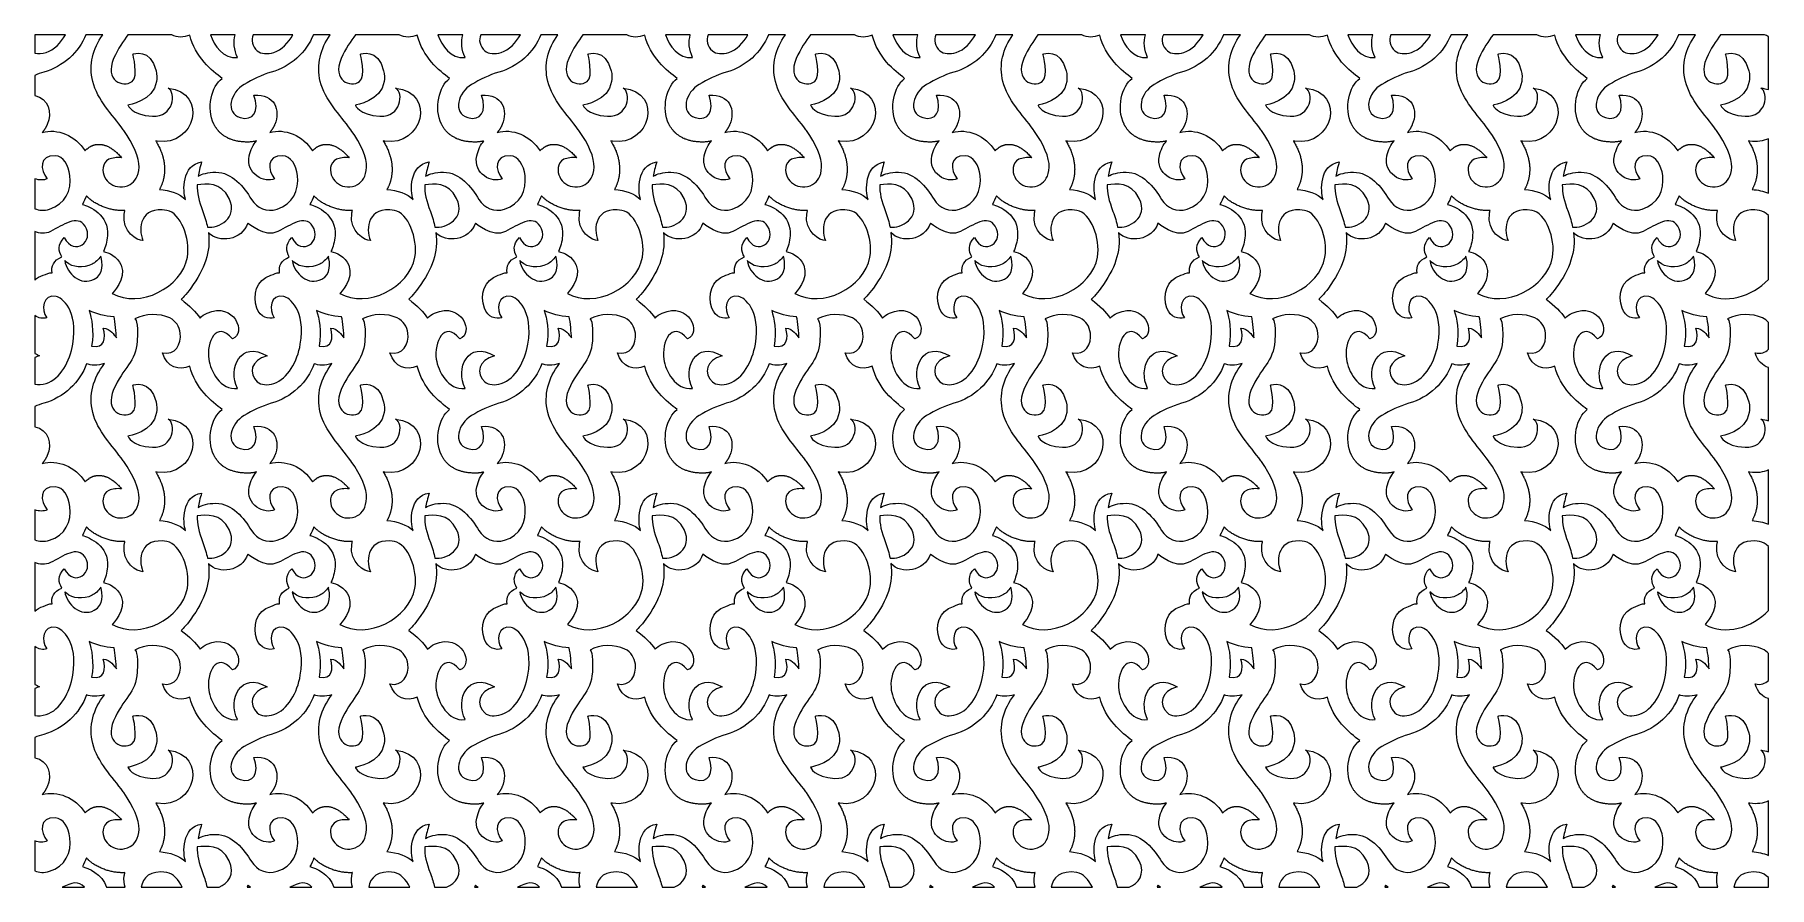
# Model space of a CAD drawing. Header units: millimetres. Extents: x -1200 to 1201, y -590 to 590.
import ezdxf

# ---------------------------------------------------------------- set-up
doc = ezdxf.new("R2010")
doc.units = ezdxf.units.MM
doc.header["$MEASUREMENT"] = 0
doc.layers.add('Layer 1', color=7, linetype='Continuous')

msp = doc.modelspace()

# ---------------------------------------------------------------- linework, layer by layer
at = {"layer": 'Layer 1', "color": 250, "lineweight": 20}
for points, knots in [([(-1200.05, 564.376), (-1200.05, 564.376), (-1200.05, 589.9734), (-1200.05, 589.9734), (-1200.05, 589.9734), (-1157.5832, 589.9734), (-1157.5832, 589.9734), (-1164.0507, 578.3173), (-1173.0429, 569.0275), (-1184.0933, 565.4817), (-1189.6511, 563.6986), (-1195.3557, 563.2791), (-1200.05, 564.376)], [0, 0, 0, 0, 0.25, 0.25, 0.25, 0.5, 0.5, 0.5, 0.75, 0.75, 0.75, 1, 1, 1, 1]), ([(-1200.05, 505.6438), (-1200.05, 505.6438), (-1200.05, 533.7211), (-1200.05, 533.7211), (-1195.9668, 535.3878), (-1191.803, 536.8591), (-1187.5784, 538.0437), (-1160.7534, 545.5652), (-1138.8856, 565.6101), (-1129.2402, 589.9734), (-1129.2402, 589.9734), (-1105.7946, 589.9734), (-1105.7946, 589.9734), (-1119.5486, 570.5624), (-1125.4596, 548.5653), (-1119.6152, 525.1843), (-1113.1396, 499.2791), (-1092.9856, 480.0936), (-1077.4684, 458.4612), (-1077.4684, 458.4612), (-1077.3594, 458.3083), (-1077.3594, 458.3083), (-1077.1414, 458.0042), (-1076.9242, 457.6998), (-1076.7069, 457.3937), (-1063.3885, 438.5627), (-1054.9368, 419.8305), (-1055.5985, 406.5084), (-1056.2299, 393.8196), (-1061.3634, 386.4176), (-1068.0089, 382.6995), (-1086.7486, 372.2163), (-1107.9131, 387.4105), (-1105.303, 406.0099), (-1104.647, 410.6822), (-1102.276, 414.9535), (-1097.391, 417.5188), (-1092.5718, 419.5103), (-1086.5637, 420.4721), (-1079.658, 419.6438), (-1080.3937, 420.5086), (-1081.1268, 421.3353), (-1081.8589, 422.1338), (-1081.8589, 422.1338), (-1082.0504, 422.3412), (-1082.0504, 422.3412), (-1082.7454, 423.0946), (-1083.4382, 423.8179), (-1084.1299, 424.512), (-1084.1299, 424.512), (-1084.2768, 424.6606), (-1084.2768, 424.6606), (-1084.9942, 425.3778), (-1085.7111, 426.0643), (-1086.426, 426.7206), (-1086.426, 426.7206), (-1086.571, 426.8525), (-1086.571, 426.8525), (-1087.2504, 427.4727), (-1087.9287, 428.0655), (-1088.6037, 428.6309), (-1088.6037, 428.6309), (-1088.825, 428.8163), (-1088.825, 428.8163), (-1089.5305, 429.4013), (-1090.2339, 429.9603), (-1090.9347, 430.4876), (-1090.9347, 430.4876), (-1090.9841, 430.524), (-1090.9841, 430.524), (-1091.6732, 431.0419), (-1092.3603, 431.5284), (-1093.0422, 431.9897), (-1093.0422, 431.9897), (-1093.2787, 432.1476), (-1093.2787, 432.1476), (-1093.9309, 432.5831), (-1094.5808, 432.9946), (-1095.2267, 433.3803), (-1095.283, 433.4138), (-1095.3397, 433.4493), (-1095.3964, 433.4824), (-1096.0649, 433.8782), (-1096.729, 434.2458), (-1097.3913, 434.5894), (-1097.4749, 434.6316), (-1097.5582, 434.6737), (-1097.6413, 434.7165), (-1098.2509, 435.027), (-1098.8558, 435.315), (-1099.4578, 435.5823), (-1099.5538, 435.6252), (-1099.6493, 435.668), (-1099.7445, 435.7098), (-1100.3766, 435.9834), (-1101.0041, 436.2363), (-1101.6286, 436.4638), (-1101.7059, 436.4923), (-1101.783, 436.5177), (-1101.8593, 436.5451), (-1102.4485, 436.7546), (-1103.0335, 436.9445), (-1103.6148, 437.1135), (-1103.7343, 437.1486), (-1103.8538, 437.1831), (-1103.973, 437.2165), (-1104.518, 437.3687), (-1105.0586, 437.5016), (-1105.5966, 437.6193), (-1105.718, 437.6457), (-1105.8385, 437.6735), (-1105.96, 437.6979), (-1106.5282, 437.815), (-1107.092, 437.911), (-1107.6533, 437.9903), (-1107.7895, 438.0097), (-1107.9247, 438.0255), (-1108.0606, 438.0422), (-1108.5492, 438.1031), (-1109.0345, 438.1495), (-1109.5171, 438.1823), (-1109.6703, 438.1927), (-1109.8237, 438.2031), (-1109.9763, 438.2111), (-1110.4617, 438.2359), (-1110.9423, 438.2439), (-1111.4207, 438.2399), (-1111.6199, 438.2383), (-1111.819, 438.2332), (-1112.018, 438.2272), (-1112.4485, 438.2125), (-1112.8758, 438.1904), (-1113.2998, 438.1533), (-1113.4909, 438.1365), (-1113.6805, 438.1178), (-1113.8709, 438.0977), (-1114.2662, 438.0552), (-1114.6575, 438), (-1115.0462, 437.9378), (-1115.3002, 437.8974), (-1115.5527, 437.8528), (-1115.8044, 437.8036), (-1116.1481, 437.7377), (-1116.4907, 437.6635), (-1116.8297, 437.5826), (-1117.0829, 437.5226), (-1117.3339, 437.4584), (-1117.5824, 437.3895), (-1117.9098, 437.2998), (-1118.235, 437.2035), (-1118.5579, 437.1001), (-1118.8446, 437.0081), (-1119.1283, 436.9098), (-1119.4117, 436.8077), (-1119.6584, 436.7188), (-1119.9036, 436.6247), (-1120.1474, 436.5274), (-1120.4692, 436.3989), (-1120.7871, 436.2641), (-1121.1028, 436.1233), (-1121.3383, 436.0182), (-1121.5715, 435.9085), (-1121.803, 435.7961), (-1122.159, 435.6231), (-1122.5092, 435.4408), (-1122.8569, 435.2515), (-1123.0252, 435.1591), (-1123.1923, 435.0668), (-1123.3594, 434.9704), (-1123.7205, 434.7647), (-1124.0762, 434.5472), (-1124.429, 434.3235), (-1124.5332, 434.2549), (-1124.6385, 434.1873), (-1124.7432, 434.118), (-1125.7031, 433.4854), (-1126.6284, 432.7879), (-1127.5185, 432.0291), (-1127.5185, 432.0291), (-1127.6747, 431.895), (-1127.6747, 431.895), (-1128.0428, 431.5775), (-1128.4043, 431.2517), (-1128.7584, 430.9144), (-1128.7584, 430.9144), (-1128.7614, 430.9121), (-1128.7614, 430.9121), (-1129.3223, 430.3768), (-1129.8677, 429.8172), (-1130.3959, 429.2348), (-1130.3959, 429.2348), (-1130.3995, 429.2307), (-1130.3995, 429.2307), (-1143.4193, 450.736), (-1169.1534, 460.6424), (-1189.6409, 454.7398), (-1189.3437, 455.0774), (-1189.0531, 455.4182), (-1188.769, 455.7635), (-1188.6855, 455.8655), (-1188.6011, 455.9676), (-1188.519, 456.0702), (-1188.248, 456.4081), (-1187.9817, 456.7473), (-1187.7223, 457.0919), (-1187.6311, 457.213), (-1187.5399, 457.3341), (-1187.4502, 457.4552), (-1187.2086, 457.7831), (-1186.9743, 458.1119), (-1186.7439, 458.4452), (-1186.6451, 458.5873), (-1186.5484, 458.7298), (-1186.4519, 458.8723), (-1186.2342, 459.1959), (-1186.0217, 459.5221), (-1185.8139, 459.8505), (-1185.7114, 460.0128), (-1185.6096, 460.1747), (-1185.5101, 460.337), (-1185.3266, 460.6377), (-1185.1482, 460.9375), (-1184.9732, 461.2409), (-1184.8573, 461.4409), (-1184.7443, 461.6413), (-1184.632, 461.843), (-1184.4783, 462.1208), (-1184.3275, 462.4004), (-1184.1804, 462.6804), (-1184.0613, 462.9076), (-1183.944, 463.1344), (-1183.8281, 463.3636), (-1183.6994, 463.6212), (-1183.5744, 463.8787), (-1183.4502, 464.1383), (-1183.3285, 464.3959), (-1183.2097, 464.6525), (-1183.0942, 464.9112), (-1182.987, 465.1473), (-1182.8841, 465.3858), (-1182.781, 465.624), (-1175.6958, 482.2219), (-1180.4609, 501.8796), (-1200.05, 505.6438)], [0, 0, 0, 0, 0.012345679, 0.012345679, 0.012345679, 0.024691358, 0.024691358, 0.024691358, 0.037037037, 0.037037037, 0.037037037, 0.049382716, 0.049382716, 0.049382716, 0.061728395, 0.061728395, 0.061728395, 0.074074074, 0.074074074, 0.074074074, 0.086419753, 0.086419753, 0.086419753, 0.098765432, 0.098765432, 0.098765432, 0.111111111, 0.111111111, 0.111111111, 0.12345679, 0.12345679, 0.12345679, 0.135802469, 0.135802469, 0.135802469, 0.148148148, 0.148148148, 0.148148148, 0.160493827, 0.160493827, 0.160493827, 0.172839506, 0.172839506, 0.172839506, 0.185185185, 0.185185185, 0.185185185, 0.197530864, 0.197530864, 0.197530864, 0.209876543, 0.209876543, 0.209876543, 0.222222222, 0.222222222, 0.222222222, 0.234567901, 0.234567901, 0.234567901, 0.24691358, 0.24691358, 0.24691358, 0.259259259, 0.259259259, 0.259259259, 0.271604938, 0.271604938, 0.271604938, 0.283950617, 0.283950617, 0.283950617, 0.296296296, 0.296296296, 0.296296296, 0.308641975, 0.308641975, 0.308641975, 0.320987654, 0.320987654, 0.320987654, 0.333333333, 0.333333333, 0.333333333, 0.345679012, 0.345679012, 0.345679012, 0.358024691, 0.358024691, 0.358024691, 0.37037037, 0.37037037, 0.37037037, 0.382716049, 0.382716049, 0.382716049, 0.395061728, 0.395061728, 0.395061728, 0.407407407, 0.407407407, 0.407407407, 0.419753086, 0.419753086, 0.419753086, 0.432098765, 0.432098765, 0.432098765, 0.444444444, 0.444444444, 0.444444444, 0.456790123, 0.456790123, 0.456790123, 0.469135802, 0.469135802, 0.469135802, 0.481481481, 0.481481481, 0.481481481, 0.49382716, 0.49382716, 0.49382716, 0.50617284, 0.50617284, 0.50617284, 0.518518519, 0.518518519, 0.518518519, 0.530864198, 0.530864198, 0.530864198, 0.543209877, 0.543209877, 0.543209877, 0.555555556, 0.555555556, 0.555555556, 0.567901235, 0.567901235, 0.567901235, 0.580246914, 0.580246914, 0.580246914, 0.592592593, 0.592592593, 0.592592593, 0.604938272, 0.604938272, 0.604938272, 0.617283951, 0.617283951, 0.617283951, 0.62962963, 0.62962963, 0.62962963, 0.641975309, 0.641975309, 0.641975309, 0.654320988, 0.654320988, 0.654320988, 0.666666667, 0.666666667, 0.666666667, 0.679012346, 0.679012346, 0.679012346, 0.691358025, 0.691358025, 0.691358025, 0.703703704, 0.703703704, 0.703703704, 0.716049383, 0.716049383, 0.716049383, 0.728395062, 0.728395062, 0.728395062, 0.740740741, 0.740740741, 0.740740741, 0.75308642, 0.75308642, 0.75308642, 0.765432099, 0.765432099, 0.765432099, 0.777777778, 0.777777778, 0.777777778, 0.790123457, 0.790123457, 0.790123457, 0.802469136, 0.802469136, 0.802469136, 0.814814815, 0.814814815, 0.814814815, 0.827160494, 0.827160494, 0.827160494, 0.839506173, 0.839506173, 0.839506173, 0.851851852, 0.851851852, 0.851851852, 0.864197531, 0.864197531, 0.864197531, 0.87654321, 0.87654321, 0.87654321, 0.888888889, 0.888888889, 0.888888889, 0.901234568, 0.901234568, 0.901234568, 0.913580247, 0.913580247, 0.913580247, 0.925925926, 0.925925926, 0.925925926, 0.938271605, 0.938271605, 0.938271605, 0.950617284, 0.950617284, 0.950617284, 0.962962963, 0.962962963, 0.962962963, 0.975308642, 0.975308642, 0.975308642, 0.987654321, 0.987654321, 0.987654321, 1, 1, 1, 1]), ([(-1071.0513, 589.9734), (-1071.0513, 589.9734), (-1010.2506, 589.9734), (-1010.2506, 589.9734), (-1002.8007, 585.6501), (-993.7086, 585.8532), (-985.3914, 589.4264), (-978.458, 559.6212), (-954.5499, 539.6943), (-940.6488, 529.5166), (-955.1022, 518.6644), (-962.792, 488.2738), (-951.9211, 466.2068), (-951.6671, 465.6909), (-951.4019, 465.1791), (-951.1266, 464.6729), (-951.1266, 464.6729), (-951.0237, 464.4816), (-951.0237, 464.4816), (-950.7439, 463.9704), (-950.4537, 463.4653), (-950.1517, 462.9647), (-950.1517, 462.9647), (-950.0838, 462.8524), (-950.0838, 462.8524), (-949.7867, 462.3653), (-949.4811, 461.8832), (-949.165, 461.4071), (-949.165, 461.4071), (-949.0641, 461.2539), (-949.0641, 461.2539), (-948.7385, 460.7675), (-948.4017, 460.2878), (-948.0541, 459.8138), (-948.0541, 459.8138), (-947.9443, 459.6645), (-947.9443, 459.6645), (-947.6064, 459.2092), (-947.2591, 458.7583), (-946.9016, 458.3147), (-946.9016, 458.3147), (-946.7944, 458.1818), (-946.7944, 458.1818), (-946.4214, 457.7212), (-946.0355, 457.2689), (-945.6399, 456.8223), (-945.6399, 456.8223), (-945.5113, 456.6798), (-945.5113, 456.6798), (-945.1175, 456.2395), (-944.7116, 455.8063), (-944.2953, 455.3808), (-944.2953, 455.3808), (-944.2245, 455.3078), (-944.2245, 455.3078), (-943.7972, 454.8729), (-943.3572, 454.4477), (-942.9056, 454.0285), (-942.9056, 454.0285), (-942.7567, 453.891), (-942.7567, 453.891), (-942.3007, 453.4722), (-941.8342, 453.0614), (-941.3554, 452.6586), (-941.3554, 452.6586), (-941.2933, 452.6077), (-941.2933, 452.6077), (-940.8174, 452.2113), (-940.3309, 451.8236), (-939.8313, 451.4449), (-939.8313, 451.4449), (-939.685, 451.3325), (-939.685, 451.3325), (-939.1781, 450.9504), (-938.6604, 450.5774), (-938.1292, 450.2138), (-938.1292, 450.2138), (-938.0109, 450.1341), (-938.0109, 450.1341), (-937.4906, 449.7806), (-936.9579, 449.4366), (-936.4133, 449.1011), (-936.4133, 449.1011), (-936.2753, 449.0154), (-936.2753, 449.0154), (-935.7151, 448.6722), (-935.1403, 448.339), (-934.5547, 448.0158), (-934.5547, 448.0158), (-934.4035, 447.9346), (-934.4035, 447.9346), (-933.8273, 447.6198), (-933.2377, 447.3147), (-932.6364, 447.0199), (-932.6364, 447.0199), (-932.5198, 446.961), (-932.5198, 446.961), (-931.8986, 446.659), (-931.2624, 446.3679), (-930.615, 446.0866), (-930.615, 446.0866), (-930.4617, 446.0213), (-930.4617, 446.0213), (-929.8045, 445.7393), (-929.1334, 445.4673), (-928.4475, 445.2081), (-928.4475, 445.2081), (-928.4286, 445.2003), (-928.4286, 445.2003), (-927.739, 444.9404), (-927.0321, 444.6935), (-926.3142, 444.457), (-926.3142, 444.457), (-926.1525, 444.4041), (-926.1525, 444.4041), (-925.4339, 444.1713), (-924.7025, 443.9492), (-923.9552, 443.7401), (-923.9552, 443.7401), (-923.9007, 443.7257), (-923.9007, 443.7257), (-923.1614, 443.5199), (-922.4075, 443.3286), (-921.6395, 443.1483), (-921.6395, 443.1483), (-921.4746, 443.1101), (-921.4746, 443.1101), (-920.6975, 442.9285), (-919.9062, 442.7619), (-919.0993, 442.608), (-919.0993, 442.608), (-919.0005, 442.5896), (-919.0005, 442.5896), (-918.2001, 442.4397), (-917.3866, 442.3019), (-916.5583, 442.1794), (-916.5583, 442.1794), (-916.4268, 442.1587), (-916.4268, 442.1587), (-915.5952, 442.0366), (-914.7476, 441.9276), (-913.887, 441.8329), (-913.887, 441.8329), (-913.6838, 441.8118), (-913.6838, 441.8118), (-912.8283, 441.7201), (-911.9592, 441.6422), (-911.0761, 441.5786), (-911.0761, 441.5786), (-910.9889, 441.5716), (-910.9889, 441.5716), (-910.0867, 441.5084), (-909.1676, 441.4605), (-908.2346, 441.4274), (-908.2346, 441.4274), (-908.0305, 441.4207), (-908.0305, 441.4207), (-907.0884, 441.3886), (-906.1307, 441.3708), (-905.1574, 441.3708), (-904.425, 441.3708), (-903.7031, 441.3883), (-902.9884, 441.4211), (-902.9884, 441.4211), (-902.987, 441.4211), (-902.987, 441.4211), (-902.2789, 441.4542), (-901.5814, 441.5037), (-900.8918, 441.5683), (-900.8918, 441.5683), (-900.8515, 441.5716), (-900.8515, 441.5716), (-900.1775, 441.6358), (-899.5134, 441.7137), (-898.857, 441.8068), (-898.857, 441.8068), (-898.7672, 441.8192), (-898.7672, 441.8192), (-898.1227, 441.9125), (-897.4881, 442.0179), (-896.8606, 442.1373), (-896.8606, 442.1373), (-896.7421, 442.1604), (-896.7421, 442.1604), (-896.134, 442.2775), (-895.5356, 442.408), (-894.9441, 442.5488), (-894.9441, 442.5488), (-894.7665, 442.5919), (-894.7665, 442.5919), (-894.1914, 442.7318), (-893.6242, 442.8853), (-893.0647, 443.0482), (-897.621, 437.7725), (-901.107, 430.8707), (-902.9936, 422.2128), (-908.4911, 396.9861), (-881.3325, 383.9771), (-867.8437, 390.602), (-877.778, 402.5903), (-879.0153, 423.4037), (-856.7956, 422.4259), (-845.3383, 421.922), (-837.9436, 409.3881), (-836.2096, 395.0209), (-833.7768, 374.8569), (-842.7429, 355.0109), (-864.6009, 348.493), (-878.8976, 344.2294), (-892.2026, 349.679), (-899.9807, 362.0517), (-910.8028, 379.2668), (-926.5376, 399.6463), (-949.165, 399.6463), (-960.53, 399.6463), (-968.4617, 397.2931), (-973.8648, 393.9902), (-972.8326, 399.8357), (-971.1861, 406.2632), (-968.9572, 413.8593), (-996.5471, 410.1074), (-995.1625, 372.9634), (-991.2279, 362.0915), (-999.2018, 369.6822), (-1013.0974, 374.8716), (-1027.3896, 375.7133), (-1027.0974, 376.2358), (-1026.8137, 376.7651), (-1026.5372, 377.2986), (-1026.4268, 377.5128), (-1026.3185, 377.7279), (-1026.2117, 377.943), (-1025.9701, 378.4234), (-1025.7354, 378.9075), (-1025.5091, 379.3972), (-1025.4154, 379.598), (-1025.3216, 379.8003), (-1025.2301, 380.0021), (-1024.9873, 380.5447), (-1024.7519, 381.0903), (-1024.5253, 381.6407), (-1024.4355, 381.8591), (-1024.3472, 382.0789), (-1024.2608, 382.2984), (-1024.0511, 382.8236), (-1023.8499, 383.3532), (-1023.6566, 383.8865), (-1023.5861, 384.0822), (-1023.516, 384.2772), (-1023.4466, 384.4733), (-1023.246, 385.0493), (-1023.0542, 385.6297), (-1022.8711, 386.2155), (-1022.8039, 386.4286), (-1022.7385, 386.6437), (-1022.6749, 386.8589), (-1022.5042, 387.4276), (-1022.3415, 388.0003), (-1022.1885, 388.5767), (-1022.1372, 388.7667), (-1022.0874, 388.9567), (-1022.0399, 389.1464), (-1021.8851, 389.754), (-1021.7408, 390.3672), (-1021.6054, 390.9824), (-1021.5618, 391.1817), (-1021.5192, 391.3818), (-1021.4774, 391.5812), (-1021.3496, 392.1988), (-1021.2308, 392.821), (-1021.1218, 393.4473), (-1021.0905, 393.6259), (-1021.0608, 393.8049), (-1021.0317, 393.9852), (-1020.9252, 394.6319), (-1020.8297, 395.2823), (-1020.7461, 395.9366), (-1020.7233, 396.1109), (-1020.7011, 396.2852), (-1020.68, 396.4591), (-1020.5997, 397.1312), (-1020.5307, 397.8077), (-1020.473, 398.4888), (-1020.4581, 398.6591), (-1020.4453, 398.8317), (-1020.4322, 399.0036), (-1020.3803, 399.6818), (-1020.3404, 400.3649), (-1020.3124, 401.0507), (-1020.3069, 401.1916), (-1020.3, 401.3321), (-1020.2956, 401.4729), (-1020.2698, 402.2082), (-1020.2589, 402.9496), (-1020.2611, 403.6942), (-1020.2611, 403.8414), (-1020.2623, 403.9893), (-1020.2641, 404.1365), (-1020.271, 404.8631), (-1020.2909, 405.5924), (-1020.3243, 406.3267), (-1020.3279, 406.4308), (-1020.3316, 406.5335), (-1020.3367, 406.6365), (-1020.377, 407.4321), (-1020.4337, 408.2303), (-1020.5039, 409.0332), (-1020.515, 409.158), (-1020.5274, 409.2831), (-1020.539, 409.4089), (-1020.6113, 410.174), (-1020.6975, 410.944), (-1020.7984, 411.7158), (-1020.8105, 411.8095), (-1020.822, 411.9025), (-1020.8348, 411.9956), (-1020.9467, 412.8232), (-1021.0757, 413.6549), (-1021.2203, 414.4895), (-1021.2377, 414.5902), (-1021.2562, 414.6913), (-1021.2751, 414.7919), (-1021.4161, 415.5845), (-1021.5737, 416.3814), (-1021.7452, 417.1813), (-1021.7452, 417.1813), (-1021.8103, 417.4853), (-1021.8103, 417.4853), (-1021.9974, 418.3294), (-1022.2008, 419.1778), (-1022.4214, 420.0286), (-1022.4453, 420.1239), (-1022.4722, 420.2192), (-1022.4965, 420.3132), (-1022.7119, 421.1278), (-1022.9438, 421.9458), (-1023.1912, 422.7647), (-1023.1912, 422.7647), (-1023.2784, 423.0564), (-1023.2784, 423.0564), (-1023.5451, 423.9252), (-1023.8287, 424.7974), (-1024.1314, 425.6715), (-1024.1314, 425.6715), (-1024.2074, 425.8843), (-1024.2074, 425.8843), (-1024.5045, 426.7358), (-1024.8206, 427.5882), (-1025.1542, 428.4432), (-1025.1542, 428.4432), (-1025.2515, 428.6958), (-1025.2515, 428.6958), (-1025.6021, 429.587), (-1025.9705, 430.4792), (-1026.3607, 431.3751), (-1026.3607, 431.3751), (-1026.4395, 431.5521), (-1026.4395, 431.5521), (-1026.8206, 432.4242), (-1027.2225, 433.2974), (-1027.6417, 434.1726), (-1027.6417, 434.1726), (-1027.758, 434.4151), (-1027.758, 434.4151), (-1028.1986, 435.3251), (-1028.6575, 436.238), (-1029.1392, 437.152), (-1029.1392, 437.152), (-1029.1814, 437.2339), (-1029.1814, 437.2339), (-1029.6573, 438.1345), (-1030.1557, 439.0371), (-1030.6716, 439.941), (-1030.6716, 439.941), (-1030.8133, 440.1863), (-1030.8133, 440.1863), (-1031.3448, 441.1109), (-1031.8952, 442.037), (-1032.4707, 442.9646), (-1031.7539, 442.8284), (-1031.0437, 442.71), (-1030.3388, 442.608), (-978.3952, 434.8366), (-958.5591, 509.7914), (-1015.488, 516.1326), (-1003.5694, 510.0952), (-1007.7045, 475.4324), (-1037.1018, 477.1834), (-1066.4979, 478.9344), (-1070.9655, 492.4883), (-1070.9655, 492.4883), (-1070.9655, 492.4883), (-1035.0379, 498.2527), (-1031.3067, 525.2348), (-1030.696, 529.6497), (-1030.624, 534.624), (-1031.9294, 540.1004), (-1039.5417, 572.0427), (-1064.1779, 563.251), (-1064.1779, 563.251), (-1064.1779, 563.251), (-1056.0998, 531.7399), (-1065.1613, 525.197), (-1078.2029, 515.7803), (-1103.4888, 526.8827), (-1090.7399, 556.9088), (-1084.6292, 571.3017), (-1077.2621, 580.8288), (-1071.0513, 589.9734)], [0, 0, 0, 0, 0.007352941, 0.007352941, 0.007352941, 0.014705882, 0.014705882, 0.014705882, 0.022058824, 0.022058824, 0.022058824, 0.029411765, 0.029411765, 0.029411765, 0.036764706, 0.036764706, 0.036764706, 0.044117647, 0.044117647, 0.044117647, 0.051470588, 0.051470588, 0.051470588, 0.058823529, 0.058823529, 0.058823529, 0.066176471, 0.066176471, 0.066176471, 0.073529412, 0.073529412, 0.073529412, 0.080882353, 0.080882353, 0.080882353, 0.088235294, 0.088235294, 0.088235294, 0.095588235, 0.095588235, 0.095588235, 0.102941176, 0.102941176, 0.102941176, 0.110294118, 0.110294118, 0.110294118, 0.117647059, 0.117647059, 0.117647059, 0.125, 0.125, 0.125, 0.132352941, 0.132352941, 0.132352941, 0.139705882, 0.139705882, 0.139705882, 0.147058824, 0.147058824, 0.147058824, 0.154411765, 0.154411765, 0.154411765, 0.161764706, 0.161764706, 0.161764706, 0.169117647, 0.169117647, 0.169117647, 0.176470588, 0.176470588, 0.176470588, 0.183823529, 0.183823529, 0.183823529, 0.191176471, 0.191176471, 0.191176471, 0.198529412, 0.198529412, 0.198529412, 0.205882353, 0.205882353, 0.205882353, 0.213235294, 0.213235294, 0.213235294, 0.220588235, 0.220588235, 0.220588235, 0.227941176, 0.227941176, 0.227941176, 0.235294118, 0.235294118, 0.235294118, 0.242647059, 0.242647059, 0.242647059, 0.25, 0.25, 0.25, 0.257352941, 0.257352941, 0.257352941, 0.264705882, 0.264705882, 0.264705882, 0.272058824, 0.272058824, 0.272058824, 0.279411765, 0.279411765, 0.279411765, 0.286764706, 0.286764706, 0.286764706, 0.294117647, 0.294117647, 0.294117647, 0.301470588, 0.301470588, 0.301470588, 0.308823529, 0.308823529, 0.308823529, 0.316176471, 0.316176471, 0.316176471, 0.323529412, 0.323529412, 0.323529412, 0.330882353, 0.330882353, 0.330882353, 0.338235294, 0.338235294, 0.338235294, 0.345588235, 0.345588235, 0.345588235, 0.352941176, 0.352941176, 0.352941176, 0.360294118, 0.360294118, 0.360294118, 0.367647059, 0.367647059, 0.367647059, 0.375, 0.375, 0.375, 0.382352941, 0.382352941, 0.382352941, 0.389705882, 0.389705882, 0.389705882, 0.397058824, 0.397058824, 0.397058824, 0.404411765, 0.404411765, 0.404411765, 0.411764706, 0.411764706, 0.411764706, 0.419117647, 0.419117647, 0.419117647, 0.426470588, 0.426470588, 0.426470588, 0.433823529, 0.433823529, 0.433823529, 0.441176471, 0.441176471, 0.441176471, 0.448529412, 0.448529412, 0.448529412, 0.455882353, 0.455882353, 0.455882353, 0.463235294, 0.463235294, 0.463235294, 0.470588235, 0.470588235, 0.470588235, 0.477941176, 0.477941176, 0.477941176, 0.485294118, 0.485294118, 0.485294118, 0.492647059, 0.492647059, 0.492647059, 0.5, 0.5, 0.5, 0.507352941, 0.507352941, 0.507352941, 0.514705882, 0.514705882, 0.514705882, 0.522058824, 0.522058824, 0.522058824, 0.529411765, 0.529411765, 0.529411765, 0.536764706, 0.536764706, 0.536764706, 0.544117647, 0.544117647, 0.544117647, 0.551470588, 0.551470588, 0.551470588, 0.558823529, 0.558823529, 0.558823529, 0.566176471, 0.566176471, 0.566176471, 0.573529412, 0.573529412, 0.573529412, 0.580882353, 0.580882353, 0.580882353, 0.588235294, 0.588235294, 0.588235294, 0.595588235, 0.595588235, 0.595588235, 0.602941176, 0.602941176, 0.602941176, 0.610294118, 0.610294118, 0.610294118, 0.617647059, 0.617647059, 0.617647059, 0.625, 0.625, 0.625, 0.632352941, 0.632352941, 0.632352941, 0.639705882, 0.639705882, 0.639705882, 0.647058824, 0.647058824, 0.647058824, 0.654411765, 0.654411765, 0.654411765, 0.661764706, 0.661764706, 0.661764706, 0.669117647, 0.669117647, 0.669117647, 0.676470588, 0.676470588, 0.676470588, 0.683823529, 0.683823529, 0.683823529, 0.691176471, 0.691176471, 0.691176471, 0.698529412, 0.698529412, 0.698529412, 0.705882353, 0.705882353, 0.705882353, 0.713235294, 0.713235294, 0.713235294, 0.720588235, 0.720588235, 0.720588235, 0.727941176, 0.727941176, 0.727941176, 0.735294118, 0.735294118, 0.735294118, 0.742647059, 0.742647059, 0.742647059, 0.75, 0.75, 0.75, 0.757352941, 0.757352941, 0.757352941, 0.764705882, 0.764705882, 0.764705882, 0.772058824, 0.772058824, 0.772058824, 0.779411765, 0.779411765, 0.779411765, 0.786764706, 0.786764706, 0.786764706, 0.794117647, 0.794117647, 0.794117647, 0.801470588, 0.801470588, 0.801470588, 0.808823529, 0.808823529, 0.808823529, 0.816176471, 0.816176471, 0.816176471, 0.823529412, 0.823529412, 0.823529412, 0.830882353, 0.830882353, 0.830882353, 0.838235294, 0.838235294, 0.838235294, 0.845588235, 0.845588235, 0.845588235, 0.852941176, 0.852941176, 0.852941176, 0.860294118, 0.860294118, 0.860294118, 0.867647059, 0.867647059, 0.867647059, 0.875, 0.875, 0.875, 0.882352941, 0.882352941, 0.882352941, 0.889705882, 0.889705882, 0.889705882, 0.897058824, 0.897058824, 0.897058824, 0.904411765, 0.904411765, 0.904411765, 0.911764706, 0.911764706, 0.911764706, 0.919117647, 0.919117647, 0.919117647, 0.926470588, 0.926470588, 0.926470588, 0.933823529, 0.933823529, 0.933823529, 0.941176471, 0.941176471, 0.941176471, 0.948529412, 0.948529412, 0.948529412, 0.955882353, 0.955882353, 0.955882353, 0.963235294, 0.963235294, 0.963235294, 0.970588235, 0.970588235, 0.970588235, 0.977941176, 0.977941176, 0.977941176, 0.985294118, 0.985294118, 0.985294118, 0.992647059, 0.992647059, 0.992647059, 1, 1, 1, 1]), ([(-956.8777, 589.9734), (-956.8777, 589.9734), (-922.3857, 589.9734), (-922.3857, 589.9734), (-925.1491, 580.2764), (-924.308, 568.6126), (-919.2628, 558.5748), (-938.9293, 555.9245), (-951.7333, 574.5779), (-956.8777, 589.9734)], [0, 0, 0, 0, 0.333333333, 0.333333333, 0.333333333, 0.666666667, 0.666666667, 0.666666667, 1, 1, 1, 1]), ([(-814.2644, 589.9734), (-814.2644, 589.9734), (-790.8185, 589.9734), (-790.8185, 589.9734), (-804.5729, 570.5624), (-810.4845, 548.5653), (-804.6397, 525.1843), (-798.1634, 499.2791), (-778.0097, 480.0936), (-762.4933, 458.4612), (-762.4933, 458.4612), (-762.3847, 458.3083), (-762.3847, 458.3083), (-762.1663, 458.0042), (-761.9487, 457.6998), (-761.7329, 457.3937), (-748.4134, 438.5627), (-739.9618, 419.8305), (-740.6241, 406.5084), (-741.2548, 393.8196), (-746.3883, 386.4176), (-753.0336, 382.6995), (-771.7729, 372.2163), (-792.9383, 387.4105), (-790.328, 406.0099), (-789.6719, 410.6822), (-787.301, 414.9535), (-782.4156, 417.5188), (-777.5971, 419.5103), (-771.5887, 420.4721), (-764.6822, 419.6438), (-765.4176, 420.5086), (-766.1521, 421.3353), (-766.8835, 422.1338), (-766.8835, 422.1338), (-767.0746, 422.3412), (-767.0746, 422.3412), (-767.7696, 423.0946), (-768.4636, 423.8179), (-769.1545, 424.512), (-769.1545, 424.512), (-769.3002, 424.6606), (-769.3002, 424.6606), (-770.0196, 425.3778), (-770.7368, 426.0643), (-771.4503, 426.7206), (-771.4503, 426.7206), (-771.5956, 426.8525), (-771.5956, 426.8525), (-772.2764, 427.4727), (-772.9533, 428.0655), (-773.6294, 428.6309), (-773.6294, 428.6309), (-773.8492, 428.8163), (-773.8492, 428.8163), (-774.5551, 429.4013), (-775.2585, 429.9603), (-775.9589, 430.4876), (-775.9589, 430.4876), (-776.0086, 430.524), (-776.0086, 430.524), (-776.6982, 431.0419), (-777.3845, 431.5284), (-778.0678, 431.9897), (-778.0678, 431.9897), (-778.3033, 432.1476), (-778.3033, 432.1476), (-778.9561, 432.5831), (-779.6054, 432.9946), (-780.251, 433.3803), (-780.308, 433.4138), (-780.3647, 433.4493), (-780.4207, 433.4824), (-781.0895, 433.8782), (-781.7551, 434.2458), (-782.4156, 434.5894), (-782.4999, 434.6316), (-782.5834, 434.6737), (-782.6666, 434.7165), (-783.2748, 435.027), (-783.8808, 435.315), (-784.4824, 435.5823), (-784.5776, 435.6252), (-784.6738, 435.668), (-784.7691, 435.7098), (-785.4005, 435.9834), (-786.029, 436.2363), (-786.6524, 436.4638), (-786.7309, 436.4923), (-786.8065, 436.5177), (-786.8838, 436.5451), (-787.4732, 436.7546), (-788.0573, 436.9445), (-788.639, 437.1135), (-788.7589, 437.1486), (-788.8784, 437.1831), (-788.9979, 437.2165), (-789.5425, 437.3687), (-790.0838, 437.5016), (-790.6212, 437.6193), (-790.7414, 437.6457), (-790.8642, 437.6735), (-790.9838, 437.6979), (-791.5534, 437.815), (-792.1176, 437.911), (-792.6771, 437.9903), (-792.8134, 438.0097), (-792.9492, 438.0255), (-793.0851, 438.0422), (-793.5734, 438.1031), (-794.0595, 438.1495), (-794.5416, 438.1823), (-794.695, 438.1927), (-794.8486, 438.2031), (-795.0012, 438.2111), (-795.4866, 438.2359), (-795.9684, 438.2439), (-796.4454, 438.2399), (-796.6456, 438.2383), (-796.8446, 438.2332), (-797.0422, 438.2272), (-797.4728, 438.2125), (-797.9007, 438.1904), (-798.3255, 438.1533), (-798.5159, 438.1365), (-798.7058, 438.1178), (-798.8958, 438.0977), (-799.2912, 438.0552), (-799.6824, 438), (-800.0707, 437.9378), (-800.3248, 437.8974), (-800.578, 437.8528), (-800.829, 437.8036), (-801.1738, 437.7377), (-801.516, 437.6635), (-801.855, 437.5826), (-802.1064, 437.5226), (-802.3578, 437.4584), (-802.6067, 437.3895), (-802.9347, 437.2998), (-803.2595, 437.2035), (-803.5825, 437.1001), (-803.8692, 437.0081), (-804.1529, 436.9098), (-804.4359, 436.8077), (-804.6829, 436.7188), (-804.9289, 436.6247), (-805.1727, 436.5274), (-805.4935, 436.3989), (-805.8124, 436.2641), (-806.1275, 436.1233), (-806.3629, 436.0182), (-806.5954, 435.9085), (-806.8279, 435.7961), (-807.1836, 435.6231), (-807.5342, 435.4408), (-807.8807, 435.2515), (-808.0494, 435.1591), (-808.2183, 435.0668), (-808.3833, 434.9704), (-808.7458, 434.7647), (-809.1004, 434.5472), (-809.4539, 434.3235), (-809.5582, 434.2549), (-809.6624, 434.1873), (-809.7667, 434.118), (-810.728, 433.4854), (-811.6534, 432.7879), (-812.5427, 432.0291), (-812.5427, 432.0291), (-812.7004, 431.895), (-812.7004, 431.895), (-813.0677, 431.5775), (-813.4284, 431.2517), (-813.7827, 430.9144), (-813.7827, 430.9144), (-813.7859, 430.9121), (-813.7859, 430.9121), (-814.3472, 430.3768), (-814.8911, 429.8172), (-815.4201, 429.2348), (-815.4201, 429.2348), (-815.4241, 429.2307), (-815.4241, 429.2307), (-828.445, 450.736), (-854.1776, 460.6424), (-874.6659, 454.7398), (-874.368, 455.0774), (-874.078, 455.4182), (-873.7936, 455.7635), (-873.7104, 455.8655), (-873.6276, 455.9676), (-873.5429, 456.0702), (-873.2715, 456.4081), (-873.0063, 456.7473), (-872.7465, 457.0919), (-872.655, 457.213), (-872.5653, 457.3341), (-872.4747, 457.4552), (-872.2339, 457.7831), (-871.9988, 458.1119), (-871.7682, 458.4452), (-871.6704, 458.5873), (-871.5734, 458.7298), (-871.4764, 458.8723), (-871.2584, 459.1959), (-871.0459, 459.5221), (-870.8384, 459.8505), (-870.7356, 460.0128), (-870.6357, 460.1747), (-870.5347, 460.337), (-870.3516, 460.6377), (-870.1721, 460.9375), (-869.9985, 461.2409), (-869.8822, 461.4409), (-869.7685, 461.6413), (-869.6566, 461.843), (-869.5025, 462.1208), (-869.3511, 462.4004), (-869.2042, 462.6804), (-869.0847, 462.9076), (-868.9685, 463.1344), (-868.854, 463.3636), (-868.7251, 463.6212), (-868.599, 463.8787), (-868.4751, 464.1383), (-868.3538, 464.3959), (-868.235, 464.6525), (-868.1187, 464.9112), (-868.0119, 465.1473), (-867.9076, 465.3858), (-867.806, 465.624), (-859.5047, 485.0709), (-867.4659, 508.7239), (-896.4839, 506.0857), (-888.7214, 484.1027), (-897.5535, 469.8316), (-915.5385, 475.3528), (-936.8134, 481.8837), (-929.1305, 510.1869), (-910.2197, 521.0704), (-898.6956, 527.704), (-885.9541, 534.3001), (-872.603, 538.0437), (-845.7783, 545.5652), (-823.9102, 565.6101), (-814.2644, 589.9734)], [0, 0, 0, 0, 0.012195122, 0.012195122, 0.012195122, 0.024390244, 0.024390244, 0.024390244, 0.036585366, 0.036585366, 0.036585366, 0.048780488, 0.048780488, 0.048780488, 0.06097561, 0.06097561, 0.06097561, 0.073170732, 0.073170732, 0.073170732, 0.085365854, 0.085365854, 0.085365854, 0.097560976, 0.097560976, 0.097560976, 0.109756098, 0.109756098, 0.109756098, 0.12195122, 0.12195122, 0.12195122, 0.134146341, 0.134146341, 0.134146341, 0.146341463, 0.146341463, 0.146341463, 0.158536585, 0.158536585, 0.158536585, 0.170731707, 0.170731707, 0.170731707, 0.182926829, 0.182926829, 0.182926829, 0.195121951, 0.195121951, 0.195121951, 0.207317073, 0.207317073, 0.207317073, 0.219512195, 0.219512195, 0.219512195, 0.231707317, 0.231707317, 0.231707317, 0.243902439, 0.243902439, 0.243902439, 0.256097561, 0.256097561, 0.256097561, 0.268292683, 0.268292683, 0.268292683, 0.280487805, 0.280487805, 0.280487805, 0.292682927, 0.292682927, 0.292682927, 0.304878049, 0.304878049, 0.304878049, 0.317073171, 0.317073171, 0.317073171, 0.329268293, 0.329268293, 0.329268293, 0.341463415, 0.341463415, 0.341463415, 0.353658537, 0.353658537, 0.353658537, 0.365853659, 0.365853659, 0.365853659, 0.37804878, 0.37804878, 0.37804878, 0.390243902, 0.390243902, 0.390243902, 0.402439024, 0.402439024, 0.402439024, 0.414634146, 0.414634146, 0.414634146, 0.426829268, 0.426829268, 0.426829268, 0.43902439, 0.43902439, 0.43902439, 0.451219512, 0.451219512, 0.451219512, 0.463414634, 0.463414634, 0.463414634, 0.475609756, 0.475609756, 0.475609756, 0.487804878, 0.487804878, 0.487804878, 0.5, 0.5, 0.5, 0.512195122, 0.512195122, 0.512195122, 0.524390244, 0.524390244, 0.524390244, 0.536585366, 0.536585366, 0.536585366, 0.548780488, 0.548780488, 0.548780488, 0.56097561, 0.56097561, 0.56097561, 0.573170732, 0.573170732, 0.573170732, 0.585365854, 0.585365854, 0.585365854, 0.597560976, 0.597560976, 0.597560976, 0.609756098, 0.609756098, 0.609756098, 0.62195122, 0.62195122, 0.62195122, 0.634146341, 0.634146341, 0.634146341, 0.646341463, 0.646341463, 0.646341463, 0.658536585, 0.658536585, 0.658536585, 0.670731707, 0.670731707, 0.670731707, 0.682926829, 0.682926829, 0.682926829, 0.695121951, 0.695121951, 0.695121951, 0.707317073, 0.707317073, 0.707317073, 0.719512195, 0.719512195, 0.719512195, 0.731707317, 0.731707317, 0.731707317, 0.743902439, 0.743902439, 0.743902439, 0.756097561, 0.756097561, 0.756097561, 0.768292683, 0.768292683, 0.768292683, 0.780487805, 0.780487805, 0.780487805, 0.792682927, 0.792682927, 0.792682927, 0.804878049, 0.804878049, 0.804878049, 0.817073171, 0.817073171, 0.817073171, 0.829268293, 0.829268293, 0.829268293, 0.841463415, 0.841463415, 0.841463415, 0.853658537, 0.853658537, 0.853658537, 0.865853659, 0.865853659, 0.865853659, 0.87804878, 0.87804878, 0.87804878, 0.890243902, 0.890243902, 0.890243902, 0.902439024, 0.902439024, 0.902439024, 0.914634146, 0.914634146, 0.914634146, 0.926829268, 0.926829268, 0.926829268, 0.93902439, 0.93902439, 0.93902439, 0.951219512, 0.951219512, 0.951219512, 0.963414634, 0.963414634, 0.963414634, 0.975609756, 0.975609756, 0.975609756, 0.987804878, 0.987804878, 0.987804878, 1, 1, 1, 1]), ([(-897.5174, 589.9734), (-897.5174, 589.9734), (-842.6077, 589.9734), (-842.6077, 589.9734), (-849.0753, 578.3173), (-858.0675, 569.0275), (-869.1174, 565.4817), (-877.815, 562.6913), (-886.8737, 563.2429), (-891.8532, 567.7141), (-898.797, 573.9463), (-900.8632, 582.5633), (-897.5174, 589.9734)], [0, 0, 0, 0, 0.25, 0.25, 0.25, 0.5, 0.5, 0.5, 0.75, 0.75, 0.75, 1, 1, 1, 1]), ([(-756.0758, 589.9734), (-756.0758, 589.9734), (-695.2748, 589.9734), (-695.2748, 589.9734), (-687.8248, 585.6501), (-678.7331, 585.8532), (-670.4167, 589.4264), (-663.4819, 559.6212), (-639.5745, 539.6943), (-625.6727, 529.5166), (-640.1264, 518.6644), (-647.8157, 488.2738), (-636.9471, 466.2068), (-636.6924, 465.6909), (-636.4258, 465.1791), (-636.1525, 464.6729), (-636.1525, 464.6729), (-636.0479, 464.4816), (-636.0479, 464.4816), (-635.7675, 463.9704), (-635.4775, 463.4653), (-635.1771, 462.9647), (-635.1771, 462.9647), (-635.1073, 462.8524), (-635.1073, 462.8524), (-634.8124, 462.3653), (-634.506, 461.8832), (-634.1896, 461.4071), (-634.1896, 461.4071), (-634.0878, 461.2539), (-634.0878, 461.2539), (-633.7628, 460.7675), (-633.4267, 460.2878), (-633.08, 459.8138), (-633.08, 459.8138), (-632.9682, 459.6645), (-632.9682, 459.6645), (-632.6314, 459.2092), (-632.2845, 458.7583), (-631.9258, 458.3147), (-631.9258, 458.3147), (-631.8205, 458.1818), (-631.8205, 458.1818), (-631.4459, 457.7212), (-631.0601, 457.2689), (-630.6641, 456.8223), (-630.6641, 456.8223), (-630.5355, 456.6798), (-630.5355, 456.6798), (-630.1409, 456.2395), (-629.7366, 455.8063), (-629.3202, 455.3808), (-629.3202, 455.3808), (-629.2498, 455.3078), (-629.2498, 455.3078), (-628.8221, 454.8729), (-628.3814, 454.4477), (-627.9309, 454.0285), (-627.9309, 454.0285), (-627.7816, 453.891), (-627.7816, 453.891), (-627.3268, 453.4722), (-626.8589, 453.0614), (-626.3796, 452.6586), (-626.3796, 452.6586), (-626.3178, 452.6077), (-626.3178, 452.6077), (-625.843, 452.2113), (-625.3544, 451.8236), (-624.8556, 451.4449), (-624.8556, 451.4449), (-624.7095, 451.3325), (-624.7095, 451.3325), (-624.2034, 450.9504), (-623.6857, 450.5774), (-623.1538, 450.2138), (-623.1538, 450.2138), (-623.0354, 450.1341), (-623.0354, 450.1341), (-622.5148, 449.7806), (-621.9825, 449.4366), (-621.4376, 449.1011), (-621.4376, 449.1011), (-621.2995, 449.0154), (-621.2995, 449.0154), (-620.739, 448.6722), (-620.1653, 448.339), (-619.5792, 448.0158), (-619.5792, 448.0158), (-619.4278, 447.9346), (-619.4278, 447.9346), (-618.8515, 447.6198), (-618.2634, 447.3147), (-617.6617, 447.0199), (-617.6617, 447.0199), (-617.5451, 446.961), (-617.5451, 446.961), (-616.9231, 446.659), (-616.2873, 446.3679), (-615.6385, 446.0866), (-615.6385, 446.0866), (-615.4859, 446.0213), (-615.4859, 446.0213), (-614.8287, 445.7393), (-614.1584, 445.4673), (-613.4721, 445.2081), (-613.4721, 445.2081), (-613.4536, 445.2003), (-613.4536, 445.2003), (-612.7629, 444.9404), (-612.0578, 444.6935), (-611.338, 444.457), (-611.338, 444.457), (-611.1764, 444.4041), (-611.1764, 444.4041), (-610.4584, 444.1713), (-609.7267, 443.9492), (-608.9799, 443.7401), (-608.9799, 443.7401), (-608.925, 443.7257), (-608.925, 443.7257), (-608.1856, 443.5199), (-607.4321, 443.3286), (-606.6645, 443.1483), (-606.6645, 443.1483), (-606.4999, 443.1101), (-606.4999, 443.1101), (-605.7221, 442.9285), (-604.9307, 442.7619), (-604.1235, 442.608), (-604.1235, 442.608), (-604.0246, 442.5896), (-604.0246, 442.5896), (-603.2243, 442.4397), (-602.4109, 442.3019), (-601.5825, 442.1794), (-601.5825, 442.1794), (-601.4525, 442.1587), (-601.4525, 442.1587), (-600.6197, 442.0366), (-599.7733, 441.9276), (-598.9108, 441.8329), (-598.9108, 441.8329), (-598.7088, 441.8118), (-598.7088, 441.8118), (-597.8536, 441.7201), (-596.9842, 441.6422), (-596.1002, 441.5786), (-596.1002, 441.5786), (-596.0134, 441.5716), (-596.0134, 441.5716), (-595.111, 441.5084), (-594.1929, 441.4605), (-593.2599, 441.4274), (-593.2599, 441.4274), (-593.0554, 441.4207), (-593.0554, 441.4207), (-592.1133, 441.3886), (-591.1553, 441.3708), (-590.1813, 441.3708), (-589.4496, 441.3708), (-588.727, 441.3883), (-588.0138, 441.4211), (-588.0138, 441.4211), (-588.0116, 441.4211), (-588.0116, 441.4211), (-587.3035, 441.4542), (-586.606, 441.5037), (-585.9161, 441.5683), (-585.9161, 441.5683), (-585.875, 441.5716), (-585.875, 441.5716), (-585.2029, 441.6358), (-584.5381, 441.7137), (-583.8819, 441.8068), (-583.8819, 441.8068), (-583.7918, 441.8192), (-583.7918, 441.8192), (-583.1466, 441.9125), (-582.5118, 442.0179), (-581.8848, 442.1373), (-581.8848, 442.1373), (-581.7671, 442.1604), (-581.7671, 442.1604), (-581.16, 442.2775), (-580.5606, 442.408), (-579.9687, 442.5488), (-579.9687, 442.5488), (-579.7911, 442.5919), (-579.7911, 442.5919), (-579.2163, 442.7318), (-578.6481, 442.8853), (-578.0894, 443.0482), (-582.646, 437.7725), (-586.1319, 430.8707), (-588.0175, 422.2128), (-593.5157, 396.9861), (-566.3563, 383.9771), (-552.8676, 390.602), (-562.8036, 402.5903), (-564.0396, 423.4037), (-541.8205, 422.4259), (-530.3633, 421.922), (-522.9678, 409.3881), (-521.2345, 395.0209), (-518.8014, 374.8569), (-527.7674, 355.0109), (-549.6262, 348.493), (-563.9219, 344.2294), (-577.2272, 349.679), (-585.0052, 362.0517), (-595.8263, 379.2668), (-611.5619, 399.6463), (-634.1893, 399.6463), (-645.5546, 399.6463), (-653.4867, 397.2931), (-658.8886, 393.9902), (-657.8572, 399.8357), (-656.2106, 406.2632), (-653.981, 413.8593), (-681.5716, 410.1074), (-680.1874, 372.9634), (-676.2528, 362.0915), (-684.2259, 369.6822), (-698.1217, 374.8716), (-712.4141, 375.7133), (-712.1216, 376.2358), (-711.8383, 376.7651), (-711.5621, 377.2986), (-711.4513, 377.5128), (-711.3438, 377.7279), (-711.2359, 377.943), (-710.9954, 378.4234), (-710.761, 378.9075), (-710.534, 379.3972), (-710.4403, 379.598), (-710.3466, 379.8003), (-710.255, 380.0021), (-710.0116, 380.5447), (-709.7772, 381.0903), (-709.5502, 381.6407), (-709.4605, 381.8591), (-709.3721, 382.0789), (-709.2846, 382.2984), (-709.0772, 382.8236), (-708.8752, 383.3532), (-708.6818, 383.8865), (-708.6103, 384.0822), (-708.5401, 384.2772), (-708.4723, 384.4733), (-708.2702, 385.0493), (-708.0795, 385.6297), (-707.8964, 386.2155), (-707.8288, 386.4286), (-707.7642, 386.6437), (-707.6984, 386.8589), (-707.5291, 387.4276), (-707.3667, 388.0003), (-707.213, 388.5767), (-707.1619, 388.7667), (-707.1131, 388.9567), (-707.0638, 389.1464), (-706.9096, 389.754), (-706.7661, 390.3672), (-706.6303, 390.9824), (-706.5871, 391.1817), (-706.5438, 391.3818), (-706.5024, 391.5812), (-706.3741, 392.1988), (-706.255, 392.821), (-706.1464, 393.4473), (-706.1151, 393.6259), (-706.0857, 393.8049), (-706.0559, 393.9852), (-705.9494, 394.6319), (-705.8543, 395.2823), (-705.7707, 395.9366), (-705.7489, 396.1109), (-705.726, 396.2852), (-705.7053, 396.4591), (-705.6239, 397.1312), (-705.5556, 397.8077), (-705.4979, 398.4888), (-705.483, 398.6591), (-705.4692, 398.8317), (-705.4568, 399.0036), (-705.4052, 399.6818), (-705.3653, 400.3649), (-705.3373, 401.0507), (-705.3311, 401.1916), (-705.3242, 401.3321), (-705.3205, 401.4729), (-705.2944, 402.2082), (-705.2839, 402.9496), (-705.2846, 403.6942), (-705.2857, 403.8414), (-705.2875, 403.9893), (-705.2894, 404.1365), (-705.2955, 404.8631), (-705.3155, 405.5924), (-705.3482, 406.3267), (-705.3536, 406.4308), (-705.3566, 406.5335), (-705.3623, 406.6365), (-705.4016, 407.4321), (-705.4583, 408.2303), (-705.5291, 409.0332), (-705.5397, 409.158), (-705.5524, 409.2831), (-705.5639, 409.4089), (-705.6359, 410.174), (-705.7228, 410.944), (-705.8245, 411.7158), (-705.8358, 411.8095), (-705.8473, 411.9025), (-705.8594, 411.9956), (-705.9716, 412.8232), (-706.0995, 413.6549), (-706.2452, 414.4895), (-706.2623, 414.5902), (-706.2815, 414.6913), (-706.299, 414.7919), (-706.441, 415.5845), (-706.5987, 416.3814), (-706.7709, 417.1813), (-706.7709, 417.1813), (-706.8355, 417.4853), (-706.8355, 417.4853), (-707.022, 418.3294), (-707.225, 419.1778), (-707.4459, 420.0286), (-707.4703, 420.1239), (-707.496, 420.2192), (-707.5218, 420.3132), (-707.7366, 421.1278), (-707.9691, 421.9458), (-708.2151, 422.7647), (-708.2151, 422.7647), (-708.3029, 423.0564), (-708.3029, 423.0564), (-708.5685, 423.9252), (-708.8537, 424.7974), (-709.1563, 425.6715), (-709.1563, 425.6715), (-709.2312, 425.8843), (-709.2312, 425.8843), (-709.5291, 426.7358), (-709.8459, 427.5882), (-710.1783, 428.4432), (-710.1783, 428.4432), (-710.276, 428.6958), (-710.276, 428.6958), (-710.6256, 429.587), (-710.9958, 430.4792), (-711.3856, 431.3751), (-711.3856, 431.3751), (-711.4641, 431.5521), (-711.4641, 431.5521), (-711.8459, 432.4242), (-712.2466, 433.2974), (-712.6666, 434.1726), (-712.6666, 434.1726), (-712.7821, 434.4151), (-712.7821, 434.4151), (-713.2221, 435.3251), (-713.6817, 436.238), (-714.1631, 437.152), (-714.1631, 437.152), (-714.2071, 437.2339), (-714.2071, 437.2339), (-714.6812, 438.1345), (-715.1804, 439.0371), (-715.6966, 439.941), (-715.6966, 439.941), (-715.8368, 440.1863), (-715.8368, 440.1863), (-716.3694, 441.1109), (-716.9209, 442.037), (-717.4968, 442.9646), (-716.7788, 442.8284), (-716.0679, 442.71), (-715.3635, 442.608), (-663.4205, 434.8366), (-643.5836, 509.7914), (-700.5129, 516.1326), (-688.594, 510.0952), (-692.7298, 475.4324), (-722.1271, 477.1834), (-751.5226, 478.9344), (-755.9905, 492.4883), (-755.9905, 492.4883), (-755.9905, 492.4883), (-720.062, 498.2527), (-716.3309, 525.2348), (-715.7202, 529.6497), (-715.6487, 534.624), (-716.9536, 540.1004), (-724.5667, 572.0427), (-749.2021, 563.251), (-749.2021, 563.251), (-749.2021, 563.251), (-741.1233, 531.7399), (-750.186, 525.197), (-763.2265, 515.7803), (-788.5129, 526.8827), (-775.7645, 556.9088), (-769.6533, 571.3017), (-762.2866, 580.8288), (-756.0758, 589.9734)], [0, 0, 0, 0, 0.007352941, 0.007352941, 0.007352941, 0.014705882, 0.014705882, 0.014705882, 0.022058824, 0.022058824, 0.022058824, 0.029411765, 0.029411765, 0.029411765, 0.036764706, 0.036764706, 0.036764706, 0.044117647, 0.044117647, 0.044117647, 0.051470588, 0.051470588, 0.051470588, 0.058823529, 0.058823529, 0.058823529, 0.066176471, 0.066176471, 0.066176471, 0.073529412, 0.073529412, 0.073529412, 0.080882353, 0.080882353, 0.080882353, 0.088235294, 0.088235294, 0.088235294, 0.095588235, 0.095588235, 0.095588235, 0.102941176, 0.102941176, 0.102941176, 0.110294118, 0.110294118, 0.110294118, 0.117647059, 0.117647059, 0.117647059, 0.125, 0.125, 0.125, 0.132352941, 0.132352941, 0.132352941, 0.139705882, 0.139705882, 0.139705882, 0.147058824, 0.147058824, 0.147058824, 0.154411765, 0.154411765, 0.154411765, 0.161764706, 0.161764706, 0.161764706, 0.169117647, 0.169117647, 0.169117647, 0.176470588, 0.176470588, 0.176470588, 0.183823529, 0.183823529, 0.183823529, 0.191176471, 0.191176471, 0.191176471, 0.198529412, 0.198529412, 0.198529412, 0.205882353, 0.205882353, 0.205882353, 0.213235294, 0.213235294, 0.213235294, 0.220588235, 0.220588235, 0.220588235, 0.227941176, 0.227941176, 0.227941176, 0.235294118, 0.235294118, 0.235294118, 0.242647059, 0.242647059, 0.242647059, 0.25, 0.25, 0.25, 0.257352941, 0.257352941, 0.257352941, 0.264705882, 0.264705882, 0.264705882, 0.272058824, 0.272058824, 0.272058824, 0.279411765, 0.279411765, 0.279411765, 0.286764706, 0.286764706, 0.286764706, 0.294117647, 0.294117647, 0.294117647, 0.301470588, 0.301470588, 0.301470588, 0.308823529, 0.308823529, 0.308823529, 0.316176471, 0.316176471, 0.316176471, 0.323529412, 0.323529412, 0.323529412, 0.330882353, 0.330882353, 0.330882353, 0.338235294, 0.338235294, 0.338235294, 0.345588235, 0.345588235, 0.345588235, 0.352941176, 0.352941176, 0.352941176, 0.360294118, 0.360294118, 0.360294118, 0.367647059, 0.367647059, 0.367647059, 0.375, 0.375, 0.375, 0.382352941, 0.382352941, 0.382352941, 0.389705882, 0.389705882, 0.389705882, 0.397058824, 0.397058824, 0.397058824, 0.404411765, 0.404411765, 0.404411765, 0.411764706, 0.411764706, 0.411764706, 0.419117647, 0.419117647, 0.419117647, 0.426470588, 0.426470588, 0.426470588, 0.433823529, 0.433823529, 0.433823529, 0.441176471, 0.441176471, 0.441176471, 0.448529412, 0.448529412, 0.448529412, 0.455882353, 0.455882353, 0.455882353, 0.463235294, 0.463235294, 0.463235294, 0.470588235, 0.470588235, 0.470588235, 0.477941176, 0.477941176, 0.477941176, 0.485294118, 0.485294118, 0.485294118, 0.492647059, 0.492647059, 0.492647059, 0.5, 0.5, 0.5, 0.507352941, 0.507352941, 0.507352941, 0.514705882, 0.514705882, 0.514705882, 0.522058824, 0.522058824, 0.522058824, 0.529411765, 0.529411765, 0.529411765, 0.536764706, 0.536764706, 0.536764706, 0.544117647, 0.544117647, 0.544117647, 0.551470588, 0.551470588, 0.551470588, 0.558823529, 0.558823529, 0.558823529, 0.566176471, 0.566176471, 0.566176471, 0.573529412, 0.573529412, 0.573529412, 0.580882353, 0.580882353, 0.580882353, 0.588235294, 0.588235294, 0.588235294, 0.595588235, 0.595588235, 0.595588235, 0.602941176, 0.602941176, 0.602941176, 0.610294118, 0.610294118, 0.610294118, 0.617647059, 0.617647059, 0.617647059, 0.625, 0.625, 0.625, 0.632352941, 0.632352941, 0.632352941, 0.639705882, 0.639705882, 0.639705882, 0.647058824, 0.647058824, 0.647058824, 0.654411765, 0.654411765, 0.654411765, 0.661764706, 0.661764706, 0.661764706, 0.669117647, 0.669117647, 0.669117647, 0.676470588, 0.676470588, 0.676470588, 0.683823529, 0.683823529, 0.683823529, 0.691176471, 0.691176471, 0.691176471, 0.698529412, 0.698529412, 0.698529412, 0.705882353, 0.705882353, 0.705882353, 0.713235294, 0.713235294, 0.713235294, 0.720588235, 0.720588235, 0.720588235, 0.727941176, 0.727941176, 0.727941176, 0.735294118, 0.735294118, 0.735294118, 0.742647059, 0.742647059, 0.742647059, 0.75, 0.75, 0.75, 0.757352941, 0.757352941, 0.757352941, 0.764705882, 0.764705882, 0.764705882, 0.772058824, 0.772058824, 0.772058824, 0.779411765, 0.779411765, 0.779411765, 0.786764706, 0.786764706, 0.786764706, 0.794117647, 0.794117647, 0.794117647, 0.801470588, 0.801470588, 0.801470588, 0.808823529, 0.808823529, 0.808823529, 0.816176471, 0.816176471, 0.816176471, 0.823529412, 0.823529412, 0.823529412, 0.830882353, 0.830882353, 0.830882353, 0.838235294, 0.838235294, 0.838235294, 0.845588235, 0.845588235, 0.845588235, 0.852941176, 0.852941176, 0.852941176, 0.860294118, 0.860294118, 0.860294118, 0.867647059, 0.867647059, 0.867647059, 0.875, 0.875, 0.875, 0.882352941, 0.882352941, 0.882352941, 0.889705882, 0.889705882, 0.889705882, 0.897058824, 0.897058824, 0.897058824, 0.904411765, 0.904411765, 0.904411765, 0.911764706, 0.911764706, 0.911764706, 0.919117647, 0.919117647, 0.919117647, 0.926470588, 0.926470588, 0.926470588, 0.933823529, 0.933823529, 0.933823529, 0.941176471, 0.941176471, 0.941176471, 0.948529412, 0.948529412, 0.948529412, 0.955882353, 0.955882353, 0.955882353, 0.963235294, 0.963235294, 0.963235294, 0.970588235, 0.970588235, 0.970588235, 0.977941176, 0.977941176, 0.977941176, 0.985294118, 0.985294118, 0.985294118, 0.992647059, 0.992647059, 0.992647059, 1, 1, 1, 1]), ([(-641.9022, 589.9734), (-641.9022, 589.9734), (-607.4107, 589.9734), (-607.4107, 589.9734), (-610.174, 580.2764), (-609.3326, 568.6126), (-604.287, 558.5748), (-623.9538, 555.9245), (-636.7582, 574.5779), (-641.9022, 589.9734)], [0, 0, 0, 0, 0.333333333, 0.333333333, 0.333333333, 0.666666667, 0.666666667, 0.666666667, 1, 1, 1, 1]), ([(-499.2901, 589.9734), (-499.2901, 589.9734), (-475.8438, 589.9734), (-475.8438, 589.9734), (-489.5982, 570.5624), (-495.5099, 548.5653), (-489.6643, 525.1843), (-483.1887, 499.2791), (-463.0347, 480.0936), (-447.5187, 458.4612), (-447.5187, 458.4612), (-447.4085, 458.3083), (-447.4085, 458.3083), (-447.1909, 458.0042), (-446.9729, 457.6998), (-446.7568, 457.3937), (-433.4372, 438.5627), (-424.9871, 419.8305), (-425.6484, 406.5084), (-426.2794, 393.8196), (-431.4119, 386.4176), (-438.0589, 382.6995), (-456.7978, 372.2163), (-477.9626, 387.4105), (-475.3522, 406.0099), (-474.6965, 410.6822), (-472.3248, 414.9535), (-467.4398, 417.5188), (-462.6212, 419.5103), (-456.6132, 420.4721), (-449.7075, 419.6438), (-450.4425, 420.5086), (-451.1764, 421.3353), (-451.9081, 422.1338), (-451.9081, 422.1338), (-452.0999, 422.3412), (-452.0999, 422.3412), (-452.7949, 423.0946), (-453.4881, 423.8179), (-454.1788, 424.512), (-454.1788, 424.512), (-454.3259, 424.6606), (-454.3259, 424.6606), (-455.0445, 425.3778), (-455.7609, 426.0643), (-456.4748, 426.7206), (-456.4748, 426.7206), (-456.6201, 426.8525), (-456.6201, 426.8525), (-457.301, 427.4727), (-457.9782, 428.0655), (-458.6529, 428.6309), (-458.6529, 428.6309), (-458.8745, 428.8163), (-458.8745, 428.8163), (-459.58, 429.4013), (-460.2834, 429.9603), (-460.9842, 430.4876), (-460.9842, 430.4876), (-461.034, 430.524), (-461.034, 430.524), (-461.7228, 431.0419), (-462.4094, 431.5284), (-463.0932, 431.9897), (-463.0932, 431.9897), (-463.3278, 432.1476), (-463.3278, 432.1476), (-463.9796, 432.5831), (-464.6299, 432.9946), (-465.277, 433.3803), (-465.3326, 433.4138), (-465.3882, 433.4493), (-465.4463, 433.4824), (-466.1141, 433.8782), (-466.7793, 434.2458), (-467.4412, 434.5894), (-467.524, 434.6316), (-467.6073, 434.6737), (-467.6915, 434.7165), (-468.3005, 435.027), (-468.9054, 435.315), (-469.5073, 435.5823), (-469.6029, 435.6252), (-469.6981, 435.668), (-469.7937, 435.7098), (-470.4257, 435.9834), (-471.0547, 436.2363), (-471.6781, 436.4638), (-471.7548, 436.4923), (-471.8321, 436.5177), (-471.9084, 436.5451), (-472.497, 436.7546), (-473.0826, 436.9445), (-473.6635, 437.1135), (-473.7834, 437.1486), (-473.903, 437.1831), (-474.0222, 437.2165), (-474.5675, 437.3687), (-475.1085, 437.5016), (-475.6458, 437.6193), (-475.7671, 437.6457), (-475.8881, 437.6735), (-476.0087, 437.6979), (-476.5773, 437.815), (-477.1415, 437.911), (-477.7024, 437.9903), (-477.8387, 438.0097), (-477.9739, 438.0255), (-478.1097, 438.0422), (-478.599, 438.1031), (-479.0844, 438.1495), (-479.5666, 438.1823), (-479.7192, 438.1927), (-479.8736, 438.2031), (-480.0258, 438.2111), (-480.5108, 438.2359), (-480.9925, 438.2439), (-481.4696, 438.2399), (-481.6694, 438.2383), (-481.8685, 438.2332), (-482.0672, 438.2272), (-482.4974, 438.2125), (-482.9257, 438.1904), (-483.349, 438.1533), (-483.5404, 438.1365), (-483.7293, 438.1178), (-483.9197, 438.0977), (-484.315, 438.0552), (-484.7059, 438), (-485.095, 437.9378), (-485.3489, 437.8974), (-485.6026, 437.8528), (-485.8533, 437.8036), (-486.198, 437.7377), (-486.5402, 437.6635), (-486.8792, 437.5826), (-487.1324, 437.5226), (-487.382, 437.4584), (-487.6309, 437.3895), (-487.9597, 437.2998), (-488.2845, 437.2035), (-488.6071, 437.1001), (-488.8941, 437.0081), (-489.1779, 436.9098), (-489.4609, 436.8077), (-489.7075, 436.7188), (-489.9531, 436.6247), (-490.1972, 436.5274), (-490.5184, 436.3989), (-490.8371, 436.2641), (-491.1513, 436.1233), (-491.3875, 436.0182), (-491.621, 435.9085), (-491.8525, 435.7961), (-492.2082, 435.6231), (-492.5592, 435.4408), (-492.9064, 435.2515), (-493.0747, 435.1591), (-493.2421, 435.0668), (-493.4085, 434.9704), (-493.7693, 434.7647), (-494.1253, 434.5472), (-494.4777, 434.3235), (-494.5831, 434.2549), (-494.6881, 434.1873), (-494.7916, 434.118), (-495.7526, 433.4854), (-496.6776, 432.7879), (-497.5673, 432.0291), (-497.5673, 432.0291), (-497.7246, 431.895), (-497.7246, 431.895), (-498.0919, 431.5775), (-498.4537, 431.2517), (-498.8079, 430.9144), (-498.8079, 430.9144), (-498.8101, 430.9121), (-498.8101, 430.9121), (-499.3718, 430.3768), (-499.9161, 429.8172), (-500.4447, 429.2348), (-500.4447, 429.2348), (-500.4479, 429.2307), (-500.4479, 429.2307), (-513.4689, 450.736), (-539.2025, 460.6424), (-559.6897, 454.7398), (-559.3936, 455.0774), (-559.1022, 455.4182), (-558.8185, 455.7635), (-558.7342, 455.8655), (-558.6511, 455.9676), (-558.5689, 456.0702), (-558.2968, 456.4081), (-558.0312, 456.7473), (-557.7715, 457.0919), (-557.6796, 457.213), (-557.589, 457.3341), (-557.4997, 457.4552), (-557.2585, 457.7831), (-557.0234, 458.1119), (-556.7935, 458.4452), (-556.6946, 458.5873), (-556.598, 458.7298), (-556.5014, 458.8723), (-556.2834, 459.1959), (-556.0711, 459.5221), (-555.8634, 459.8505), (-555.7613, 460.0128), (-555.6596, 460.1747), (-555.5596, 460.337), (-555.3766, 460.6377), (-555.1975, 460.9375), (-555.0223, 461.2409), (-554.9083, 461.4409), (-554.7942, 461.6413), (-554.6816, 461.843), (-554.5275, 462.1208), (-554.376, 462.4004), (-554.2289, 462.6804), (-554.1094, 462.9076), (-553.9938, 463.1344), (-553.8787, 463.3636), (-553.7489, 463.6212), (-553.6236, 463.8787), (-553.5, 464.1383), (-553.3787, 464.3959), (-553.2603, 464.6525), (-553.1437, 464.9112), (-553.0365, 465.1473), (-552.9333, 465.3858), (-552.8313, 465.624), (-544.5286, 485.0709), (-552.4904, 508.7239), (-581.508, 506.0857), (-573.7467, 484.1027), (-582.5772, 469.8316), (-600.5624, 475.3528), (-621.838, 481.8837), (-614.1551, 510.1869), (-595.2443, 521.0704), (-583.7198, 527.704), (-570.9787, 534.3001), (-557.6265, 538.0437), (-530.8029, 545.5652), (-508.9341, 565.6101), (-499.2901, 589.9734)], [0, 0, 0, 0, 0.012195122, 0.012195122, 0.012195122, 0.024390244, 0.024390244, 0.024390244, 0.036585366, 0.036585366, 0.036585366, 0.048780488, 0.048780488, 0.048780488, 0.06097561, 0.06097561, 0.06097561, 0.073170732, 0.073170732, 0.073170732, 0.085365854, 0.085365854, 0.085365854, 0.097560976, 0.097560976, 0.097560976, 0.109756098, 0.109756098, 0.109756098, 0.12195122, 0.12195122, 0.12195122, 0.134146341, 0.134146341, 0.134146341, 0.146341463, 0.146341463, 0.146341463, 0.158536585, 0.158536585, 0.158536585, 0.170731707, 0.170731707, 0.170731707, 0.182926829, 0.182926829, 0.182926829, 0.195121951, 0.195121951, 0.195121951, 0.207317073, 0.207317073, 0.207317073, 0.219512195, 0.219512195, 0.219512195, 0.231707317, 0.231707317, 0.231707317, 0.243902439, 0.243902439, 0.243902439, 0.256097561, 0.256097561, 0.256097561, 0.268292683, 0.268292683, 0.268292683, 0.280487805, 0.280487805, 0.280487805, 0.292682927, 0.292682927, 0.292682927, 0.304878049, 0.304878049, 0.304878049, 0.317073171, 0.317073171, 0.317073171, 0.329268293, 0.329268293, 0.329268293, 0.341463415, 0.341463415, 0.341463415, 0.353658537, 0.353658537, 0.353658537, 0.365853659, 0.365853659, 0.365853659, 0.37804878, 0.37804878, 0.37804878, 0.390243902, 0.390243902, 0.390243902, 0.402439024, 0.402439024, 0.402439024, 0.414634146, 0.414634146, 0.414634146, 0.426829268, 0.426829268, 0.426829268, 0.43902439, 0.43902439, 0.43902439, 0.451219512, 0.451219512, 0.451219512, 0.463414634, 0.463414634, 0.463414634, 0.475609756, 0.475609756, 0.475609756, 0.487804878, 0.487804878, 0.487804878, 0.5, 0.5, 0.5, 0.512195122, 0.512195122, 0.512195122, 0.524390244, 0.524390244, 0.524390244, 0.536585366, 0.536585366, 0.536585366, 0.548780488, 0.548780488, 0.548780488, 0.56097561, 0.56097561, 0.56097561, 0.573170732, 0.573170732, 0.573170732, 0.585365854, 0.585365854, 0.585365854, 0.597560976, 0.597560976, 0.597560976, 0.609756098, 0.609756098, 0.609756098, 0.62195122, 0.62195122, 0.62195122, 0.634146341, 0.634146341, 0.634146341, 0.646341463, 0.646341463, 0.646341463, 0.658536585, 0.658536585, 0.658536585, 0.670731707, 0.670731707, 0.670731707, 0.682926829, 0.682926829, 0.682926829, 0.695121951, 0.695121951, 0.695121951, 0.707317073, 0.707317073, 0.707317073, 0.719512195, 0.719512195, 0.719512195, 0.731707317, 0.731707317, 0.731707317, 0.743902439, 0.743902439, 0.743902439, 0.756097561, 0.756097561, 0.756097561, 0.768292683, 0.768292683, 0.768292683, 0.780487805, 0.780487805, 0.780487805, 0.792682927, 0.792682927, 0.792682927, 0.804878049, 0.804878049, 0.804878049, 0.817073171, 0.817073171, 0.817073171, 0.829268293, 0.829268293, 0.829268293, 0.841463415, 0.841463415, 0.841463415, 0.853658537, 0.853658537, 0.853658537, 0.865853659, 0.865853659, 0.865853659, 0.87804878, 0.87804878, 0.87804878, 0.890243902, 0.890243902, 0.890243902, 0.902439024, 0.902439024, 0.902439024, 0.914634146, 0.914634146, 0.914634146, 0.926829268, 0.926829268, 0.926829268, 0.93902439, 0.93902439, 0.93902439, 0.951219512, 0.951219512, 0.951219512, 0.963414634, 0.963414634, 0.963414634, 0.975609756, 0.975609756, 0.975609756, 0.987804878, 0.987804878, 0.987804878, 1, 1, 1, 1]), ([(-582.5431, 589.9734), (-582.5431, 589.9734), (-527.633, 589.9734), (-527.633, 589.9734), (-534.1007, 578.3173), (-543.0925, 569.0275), (-554.1431, 565.4817), (-562.8403, 562.6913), (-571.8982, 563.2429), (-576.8791, 567.7141), (-583.8227, 573.9463), (-585.8888, 582.5633), (-582.5431, 589.9734)], [0, 0, 0, 0, 0.25, 0.25, 0.25, 0.5, 0.5, 0.5, 0.75, 0.75, 0.75, 1, 1, 1, 1]), ([(-441.1005, 589.9734), (-441.1005, 589.9734), (-380.3001, 589.9734), (-380.3001, 589.9734), (-372.8502, 585.6501), (-363.7577, 585.8532), (-355.4409, 589.4264), (-348.5072, 559.6212), (-324.5992, 539.6943), (-310.6976, 529.5166), (-325.151, 518.6644), (-332.8407, 488.2738), (-321.9714, 466.2068), (-321.717, 465.6909), (-321.451, 465.1791), (-321.1764, 464.6729), (-321.1764, 464.6729), (-321.0725, 464.4816), (-321.0725, 464.4816), (-320.7931, 463.9704), (-320.5025, 463.4653), (-320.2013, 462.9647), (-320.2013, 462.9647), (-320.1326, 462.8524), (-320.1326, 462.8524), (-319.8361, 462.3653), (-319.5299, 461.8832), (-319.2138, 461.4071), (-319.2138, 461.4071), (-319.1132, 461.2539), (-319.1132, 461.2539), (-318.7873, 460.7675), (-318.4512, 460.2878), (-318.1039, 459.8138), (-318.1039, 459.8138), (-317.9931, 459.6645), (-317.9931, 459.6645), (-317.656, 459.2092), (-317.3086, 458.7583), (-316.9507, 458.3147), (-316.9507, 458.3147), (-316.8443, 458.1818), (-316.8443, 458.1818), (-316.4705, 457.7212), (-316.0846, 457.2689), (-315.6894, 456.8223), (-315.6894, 456.8223), (-315.56, 456.6798), (-315.56, 456.6798), (-315.1662, 456.2395), (-314.7611, 455.8063), (-314.3451, 455.3808), (-314.3451, 455.3808), (-314.2747, 455.3078), (-314.2747, 455.3078), (-313.8471, 454.8729), (-313.4057, 454.4477), (-312.9548, 454.0285), (-312.9548, 454.0285), (-312.8058, 453.891), (-312.8058, 453.891), (-312.3502, 453.4722), (-311.8834, 453.0614), (-311.4046, 452.6586), (-311.4046, 452.6586), (-311.3424, 452.6077), (-311.3424, 452.6077), (-310.8673, 452.2113), (-310.3793, 451.8236), (-309.8809, 451.4449), (-309.8809, 451.4449), (-309.7348, 451.3325), (-309.7348, 451.3325), (-309.2277, 450.9504), (-308.7099, 450.5774), (-308.1795, 450.2138), (-308.1795, 450.2138), (-308.0603, 450.1341), (-308.0603, 450.1341), (-307.5397, 449.7806), (-307.0071, 449.4366), (-306.4636, 449.1011), (-306.4636, 449.1011), (-306.3241, 449.0154), (-306.3241, 449.0154), (-305.7642, 448.6722), (-305.1902, 448.339), (-304.6042, 448.0158), (-304.6042, 448.0158), (-304.4531, 447.9346), (-304.4531, 447.9346), (-303.8768, 447.6198), (-303.2872, 447.3147), (-302.6863, 447.0199), (-302.6863, 447.0199), (-302.569, 446.961), (-302.569, 446.961), (-301.9474, 446.659), (-301.3119, 446.3679), (-300.6645, 446.0866), (-300.6645, 446.0866), (-300.5123, 446.0213), (-300.5123, 446.0213), (-299.8536, 445.7393), (-299.1823, 445.4673), (-298.4966, 445.2081), (-298.4966, 445.2081), (-298.4785, 445.2003), (-298.4785, 445.2003), (-297.7886, 444.9404), (-297.0819, 444.6935), (-296.3637, 444.457), (-296.3637, 444.457), (-296.2017, 444.4041), (-296.2017, 444.4041), (-295.4834, 444.1713), (-294.7514, 443.9492), (-294.0048, 443.7401), (-294.0048, 443.7401), (-293.9495, 443.7257), (-293.9495, 443.7257), (-293.2109, 443.5199), (-292.4567, 443.3286), (-291.6894, 443.1483), (-291.6894, 443.1483), (-291.5245, 443.1101), (-291.5245, 443.1101), (-290.7459, 442.9285), (-289.9557, 442.7619), (-289.1488, 442.608), (-289.1488, 442.608), (-289.0489, 442.5896), (-289.0489, 442.5896), (-288.2496, 442.4397), (-287.4355, 442.3019), (-286.6071, 442.1794), (-286.6071, 442.1794), (-286.477, 442.1587), (-286.477, 442.1587), (-285.6444, 442.0366), (-284.7978, 441.9276), (-283.9361, 441.8329), (-283.9361, 441.8329), (-283.7333, 441.8118), (-283.7333, 441.8118), (-282.8778, 441.7201), (-282.0095, 441.6422), (-281.1248, 441.5786), (-281.1248, 441.5786), (-281.0376, 441.5716), (-281.0376, 441.5716), (-280.1359, 441.5084), (-279.2171, 441.4605), (-278.2845, 441.4274), (-278.2845, 441.4274), (-278.0792, 441.4207), (-278.0792, 441.4207), (-277.1372, 441.3886), (-276.1806, 441.3708), (-275.2073, 441.3708), (-274.4745, 441.3708), (-273.7526, 441.3883), (-273.0377, 441.4211), (-273.0377, 441.4211), (-273.0365, 441.4211), (-273.0365, 441.4211), (-272.3299, 441.4542), (-271.6298, 441.5037), (-270.9406, 441.5683), (-270.9406, 441.5683), (-270.9006, 441.5716), (-270.9006, 441.5716), (-270.2274, 441.6358), (-269.563, 441.7137), (-268.9065, 441.8068), (-268.9065, 441.8068), (-268.8164, 441.8192), (-268.8164, 441.8192), (-268.1722, 441.9125), (-267.5364, 442.0179), (-266.9105, 442.1373), (-266.9105, 442.1373), (-266.7917, 442.1604), (-266.7917, 442.1604), (-266.1849, 442.2775), (-265.5848, 442.408), (-264.9934, 442.5488), (-264.9934, 442.5488), (-264.8164, 442.5919), (-264.8164, 442.5919), (-264.2413, 442.7318), (-263.6731, 442.8853), (-263.1136, 443.0482), (-267.6698, 437.7725), (-271.1564, 430.8707), (-273.0427, 422.2128), (-278.5406, 396.9861), (-251.3816, 383.9771), (-237.8925, 390.602), (-247.8271, 402.5903), (-249.0646, 423.4037), (-226.8447, 422.4259), (-215.3878, 421.922), (-207.9928, 409.3881), (-206.2598, 395.0209), (-203.8264, 374.8569), (-212.7935, 355.0109), (-234.6507, 348.493), (-248.9465, 344.2294), (-262.2518, 349.679), (-270.0298, 362.0517), (-280.8523, 379.2668), (-296.5875, 399.6463), (-319.2138, 399.6463), (-330.5791, 399.6463), (-338.5116, 397.2931), (-343.9139, 393.9902), (-342.8817, 399.8357), (-341.2356, 406.2632), (-339.0063, 413.8593), (-366.5965, 410.1074), (-365.2131, 372.9634), (-361.2767, 362.0915), (-369.2512, 369.6822), (-383.1462, 374.8716), (-397.439, 375.7133), (-397.1469, 376.2358), (-396.8636, 376.7651), (-396.5868, 377.2986), (-396.4763, 377.5128), (-396.3676, 377.7279), (-396.2608, 377.943), (-396.0196, 378.4234), (-395.7857, 378.9075), (-395.5586, 379.3972), (-395.4645, 379.598), (-395.3707, 379.8003), (-395.2792, 380.0021), (-395.0362, 380.5447), (-394.8011, 381.0903), (-394.5744, 381.6407), (-394.4846, 381.8591), (-394.3964, 382.0789), (-394.3099, 382.2984), (-394.1007, 382.8236), (-393.8994, 383.3532), (-393.7061, 383.8865), (-393.6356, 384.0822), (-393.5651, 384.2772), (-393.4961, 384.4733), (-393.2949, 385.0493), (-393.1037, 385.6297), (-392.9199, 386.2155), (-392.8538, 386.4286), (-392.7887, 386.6437), (-392.7245, 386.8589), (-392.5537, 387.4276), (-392.3906, 388.0003), (-392.2376, 388.5767), (-392.1874, 388.7667), (-392.1369, 388.9567), (-392.0893, 389.1464), (-391.9346, 389.754), (-391.79, 390.3672), (-391.6553, 390.9824), (-391.6109, 391.1817), (-391.5691, 391.3818), (-391.527, 391.5812), (-391.3988, 392.1988), (-391.2799, 392.821), (-391.1709, 393.4473), (-391.1397, 393.6259), (-391.1106, 393.8049), (-391.0805, 393.9852), (-390.9744, 394.6319), (-390.8806, 395.2823), (-390.7953, 395.9366), (-390.7724, 396.1109), (-390.7499, 396.2852), (-390.7303, 396.4591), (-390.6493, 397.1312), (-390.5802, 397.8077), (-390.5221, 398.4888), (-390.5076, 398.6591), (-390.4945, 398.8317), (-390.4814, 399.0036), (-390.4298, 399.6818), (-390.3902, 400.3649), (-390.3615, 401.0507), (-390.356, 401.1916), (-390.3492, 401.3321), (-390.3451, 401.4729), (-390.3189, 402.2082), (-390.3088, 402.9496), (-390.3106, 403.6942), (-390.311, 403.8414), (-390.3117, 403.9893), (-390.3139, 404.1365), (-390.3197, 404.8631), (-390.3405, 405.5924), (-390.3732, 406.3267), (-390.3782, 406.4308), (-390.3804, 406.5335), (-390.3862, 406.6365), (-390.4265, 407.4321), (-390.4824, 408.2303), (-390.5537, 409.0332), (-390.5646, 409.158), (-390.5769, 409.2831), (-390.5889, 409.4089), (-390.6612, 410.174), (-390.7484, 410.944), (-390.848, 411.7158), (-390.86, 411.8095), (-390.8712, 411.9025), (-390.8843, 411.9956), (-390.9951, 412.8232), (-391.1251, 413.6549), (-391.2698, 414.4895), (-391.2868, 414.5902), (-391.3065, 414.6913), (-391.3243, 414.7919), (-391.4652, 415.5845), (-391.6226, 416.3814), (-391.7951, 417.1813), (-391.7951, 417.1813), (-391.8605, 417.4853), (-391.8605, 417.4853), (-392.0465, 418.3294), (-392.2496, 419.1778), (-392.4708, 420.0286), (-392.4952, 420.1239), (-392.5217, 420.2192), (-392.5468, 420.3132), (-392.7615, 421.1278), (-392.9929, 421.9458), (-393.2396, 422.7647), (-393.2396, 422.7647), (-393.3264, 423.0564), (-393.3264, 423.0564), (-393.5938, 423.9252), (-393.878, 424.7974), (-394.1813, 425.6715), (-394.1813, 425.6715), (-394.2561, 425.8843), (-394.2561, 425.8843), (-394.5536, 426.7358), (-394.8694, 427.5882), (-395.2033, 428.4432), (-395.2033, 428.4432), (-395.301, 428.6958), (-395.301, 428.6958), (-395.6516, 429.587), (-396.02, 430.4792), (-396.4102, 431.3751), (-396.4102, 431.3751), (-396.4883, 431.5521), (-396.4883, 431.5521), (-396.8698, 432.4242), (-397.2719, 433.2974), (-397.6909, 434.1726), (-397.6909, 434.1726), (-397.8071, 434.4151), (-397.8071, 434.4151), (-398.2478, 435.3251), (-398.7066, 436.238), (-399.1876, 437.152), (-399.1876, 437.152), (-399.2309, 437.2339), (-399.2309, 437.2339), (-399.7069, 438.1345), (-400.2053, 439.0371), (-400.7219, 439.941), (-400.7219, 439.941), (-400.8618, 440.1863), (-400.8618, 440.1863), (-401.3933, 441.1109), (-401.9452, 442.037), (-402.521, 442.9646), (-401.8038, 442.8284), (-401.0924, 442.71), (-400.388, 442.608), (-348.4462, 434.8366), (-328.6093, 509.7914), (-385.5372, 516.1326), (-373.6189, 510.0952), (-377.7544, 475.4324), (-407.151, 477.1834), (-436.5475, 478.9344), (-441.0147, 492.4883), (-441.0147, 492.4883), (-441.0147, 492.4883), (-405.0877, 498.2527), (-401.3555, 525.2348), (-400.7448, 529.6497), (-400.6736, 534.624), (-401.9789, 540.1004), (-409.5906, 572.0427), (-434.227, 563.251), (-434.227, 563.251), (-434.227, 563.251), (-426.1486, 531.7399), (-435.2106, 525.197), (-448.2525, 515.7803), (-473.5386, 526.8827), (-460.7894, 556.9088), (-454.6786, 571.3017), (-447.3116, 580.8288), (-441.1005, 589.9734)], [0, 0, 0, 0, 0.007352941, 0.007352941, 0.007352941, 0.014705882, 0.014705882, 0.014705882, 0.022058824, 0.022058824, 0.022058824, 0.029411765, 0.029411765, 0.029411765, 0.036764706, 0.036764706, 0.036764706, 0.044117647, 0.044117647, 0.044117647, 0.051470588, 0.051470588, 0.051470588, 0.058823529, 0.058823529, 0.058823529, 0.066176471, 0.066176471, 0.066176471, 0.073529412, 0.073529412, 0.073529412, 0.080882353, 0.080882353, 0.080882353, 0.088235294, 0.088235294, 0.088235294, 0.095588235, 0.095588235, 0.095588235, 0.102941176, 0.102941176, 0.102941176, 0.110294118, 0.110294118, 0.110294118, 0.117647059, 0.117647059, 0.117647059, 0.125, 0.125, 0.125, 0.132352941, 0.132352941, 0.132352941, 0.139705882, 0.139705882, 0.139705882, 0.147058824, 0.147058824, 0.147058824, 0.154411765, 0.154411765, 0.154411765, 0.161764706, 0.161764706, 0.161764706, 0.169117647, 0.169117647, 0.169117647, 0.176470588, 0.176470588, 0.176470588, 0.183823529, 0.183823529, 0.183823529, 0.191176471, 0.191176471, 0.191176471, 0.198529412, 0.198529412, 0.198529412, 0.205882353, 0.205882353, 0.205882353, 0.213235294, 0.213235294, 0.213235294, 0.220588235, 0.220588235, 0.220588235, 0.227941176, 0.227941176, 0.227941176, 0.235294118, 0.235294118, 0.235294118, 0.242647059, 0.242647059, 0.242647059, 0.25, 0.25, 0.25, 0.257352941, 0.257352941, 0.257352941, 0.264705882, 0.264705882, 0.264705882, 0.272058824, 0.272058824, 0.272058824, 0.279411765, 0.279411765, 0.279411765, 0.286764706, 0.286764706, 0.286764706, 0.294117647, 0.294117647, 0.294117647, 0.301470588, 0.301470588, 0.301470588, 0.308823529, 0.308823529, 0.308823529, 0.316176471, 0.316176471, 0.316176471, 0.323529412, 0.323529412, 0.323529412, 0.330882353, 0.330882353, 0.330882353, 0.338235294, 0.338235294, 0.338235294, 0.345588235, 0.345588235, 0.345588235, 0.352941176, 0.352941176, 0.352941176, 0.360294118, 0.360294118, 0.360294118, 0.367647059, 0.367647059, 0.367647059, 0.375, 0.375, 0.375, 0.382352941, 0.382352941, 0.382352941, 0.389705882, 0.389705882, 0.389705882, 0.397058824, 0.397058824, 0.397058824, 0.404411765, 0.404411765, 0.404411765, 0.411764706, 0.411764706, 0.411764706, 0.419117647, 0.419117647, 0.419117647, 0.426470588, 0.426470588, 0.426470588, 0.433823529, 0.433823529, 0.433823529, 0.441176471, 0.441176471, 0.441176471, 0.448529412, 0.448529412, 0.448529412, 0.455882353, 0.455882353, 0.455882353, 0.463235294, 0.463235294, 0.463235294, 0.470588235, 0.470588235, 0.470588235, 0.477941176, 0.477941176, 0.477941176, 0.485294118, 0.485294118, 0.485294118, 0.492647059, 0.492647059, 0.492647059, 0.5, 0.5, 0.5, 0.507352941, 0.507352941, 0.507352941, 0.514705882, 0.514705882, 0.514705882, 0.522058824, 0.522058824, 0.522058824, 0.529411765, 0.529411765, 0.529411765, 0.536764706, 0.536764706, 0.536764706, 0.544117647, 0.544117647, 0.544117647, 0.551470588, 0.551470588, 0.551470588, 0.558823529, 0.558823529, 0.558823529, 0.566176471, 0.566176471, 0.566176471, 0.573529412, 0.573529412, 0.573529412, 0.580882353, 0.580882353, 0.580882353, 0.588235294, 0.588235294, 0.588235294, 0.595588235, 0.595588235, 0.595588235, 0.602941176, 0.602941176, 0.602941176, 0.610294118, 0.610294118, 0.610294118, 0.617647059, 0.617647059, 0.617647059, 0.625, 0.625, 0.625, 0.632352941, 0.632352941, 0.632352941, 0.639705882, 0.639705882, 0.639705882, 0.647058824, 0.647058824, 0.647058824, 0.654411765, 0.654411765, 0.654411765, 0.661764706, 0.661764706, 0.661764706, 0.669117647, 0.669117647, 0.669117647, 0.676470588, 0.676470588, 0.676470588, 0.683823529, 0.683823529, 0.683823529, 0.691176471, 0.691176471, 0.691176471, 0.698529412, 0.698529412, 0.698529412, 0.705882353, 0.705882353, 0.705882353, 0.713235294, 0.713235294, 0.713235294, 0.720588235, 0.720588235, 0.720588235, 0.727941176, 0.727941176, 0.727941176, 0.735294118, 0.735294118, 0.735294118, 0.742647059, 0.742647059, 0.742647059, 0.75, 0.75, 0.75, 0.757352941, 0.757352941, 0.757352941, 0.764705882, 0.764705882, 0.764705882, 0.772058824, 0.772058824, 0.772058824, 0.779411765, 0.779411765, 0.779411765, 0.786764706, 0.786764706, 0.786764706, 0.794117647, 0.794117647, 0.794117647, 0.801470588, 0.801470588, 0.801470588, 0.808823529, 0.808823529, 0.808823529, 0.816176471, 0.816176471, 0.816176471, 0.823529412, 0.823529412, 0.823529412, 0.830882353, 0.830882353, 0.830882353, 0.838235294, 0.838235294, 0.838235294, 0.845588235, 0.845588235, 0.845588235, 0.852941176, 0.852941176, 0.852941176, 0.860294118, 0.860294118, 0.860294118, 0.867647059, 0.867647059, 0.867647059, 0.875, 0.875, 0.875, 0.882352941, 0.882352941, 0.882352941, 0.889705882, 0.889705882, 0.889705882, 0.897058824, 0.897058824, 0.897058824, 0.904411765, 0.904411765, 0.904411765, 0.911764706, 0.911764706, 0.911764706, 0.919117647, 0.919117647, 0.919117647, 0.926470588, 0.926470588, 0.926470588, 0.933823529, 0.933823529, 0.933823529, 0.941176471, 0.941176471, 0.941176471, 0.948529412, 0.948529412, 0.948529412, 0.955882353, 0.955882353, 0.955882353, 0.963235294, 0.963235294, 0.963235294, 0.970588235, 0.970588235, 0.970588235, 0.977941176, 0.977941176, 0.977941176, 0.985294118, 0.985294118, 0.985294118, 0.992647059, 0.992647059, 0.992647059, 1, 1, 1, 1]), ([(-326.9271, 589.9734), (-326.9271, 589.9734), (-292.4346, 589.9734), (-292.4346, 589.9734), (-295.1975, 580.2764), (-294.3568, 568.6126), (-289.3115, 558.5748), (-308.9784, 555.9245), (-321.7827, 574.5779), (-326.9271, 589.9734)], [0, 0, 0, 0, 0.333333333, 0.333333333, 0.333333333, 0.666666667, 0.666666667, 0.666666667, 1, 1, 1, 1]), ([(-184.3154, 589.9734), (-184.3154, 589.9734), (-160.8683, 589.9734), (-160.8683, 589.9734), (-174.6228, 570.5624), (-180.5341, 548.5653), (-174.6892, 525.1843), (-168.213, 499.2791), (-148.06, 480.0936), (-132.5428, 458.4612), (-132.5428, 458.4612), (-132.4338, 458.3083), (-132.4338, 458.3083), (-132.2155, 458.0042), (-131.9978, 457.6998), (-131.782, 457.3937), (-118.4625, 438.5627), (-110.011, 419.8305), (-110.6737, 406.5084), (-111.3029, 393.8196), (-116.4374, 386.4176), (-123.0831, 382.6995), (-141.822, 372.2163), (-162.9875, 387.4105), (-160.3772, 406.0099), (-159.7218, 410.6822), (-157.3501, 414.9535), (-152.4647, 417.5188), (-147.6466, 419.5103), (-141.6382, 420.4721), (-134.7314, 419.6438), (-135.4671, 420.5086), (-136.201, 421.3353), (-136.9327, 422.1338), (-136.9327, 422.1338), (-137.1241, 422.3412), (-137.1241, 422.3412), (-137.8192, 423.0946), (-138.513, 423.8179), (-139.2037, 424.512), (-139.2037, 424.512), (-139.35, 424.6606), (-139.35, 424.6606), (-140.0691, 425.3778), (-140.7851, 426.0643), (-141.4998, 426.7206), (-141.4998, 426.7206), (-141.6454, 426.8525), (-141.6454, 426.8525), (-142.3248, 427.4727), (-143.002, 428.0655), (-143.6789, 428.6309), (-143.6789, 428.6309), (-143.899, 428.8163), (-143.899, 428.8163), (-144.6046, 429.4013), (-145.3072, 429.9603), (-146.0084, 430.4876), (-146.0084, 430.4876), (-146.0581, 430.524), (-146.0581, 430.524), (-146.7478, 431.0419), (-147.4337, 431.5284), (-148.1171, 431.9897), (-148.1171, 431.9897), (-148.3525, 432.1476), (-148.3525, 432.1476), (-149.0053, 432.5831), (-149.6546, 432.9946), (-150.3009, 433.3803), (-150.3579, 433.4138), (-150.4139, 433.4493), (-150.4698, 433.4824), (-151.1386, 433.8782), (-151.8046, 434.2458), (-152.4647, 434.5894), (-152.549, 434.6316), (-152.6318, 434.6737), (-152.7161, 434.7165), (-153.3247, 435.027), (-153.9303, 435.315), (-154.5312, 435.5823), (-154.6278, 435.6252), (-154.7234, 435.668), (-154.8178, 435.7098), (-155.4504, 435.9834), (-156.0789, 436.2363), (-156.703, 436.4638), (-156.7797, 436.4923), (-156.856, 436.5177), (-156.9327, 436.5451), (-157.5223, 436.7546), (-158.1068, 436.9445), (-158.6885, 437.1135), (-158.808, 437.1486), (-158.9276, 437.1831), (-159.0471, 437.2165), (-159.5914, 437.3687), (-160.1334, 437.5016), (-160.6696, 437.6193), (-160.7913, 437.6457), (-160.9134, 437.6735), (-161.034, 437.6979), (-161.6026, 437.815), (-162.1675, 437.911), (-162.7267, 437.9903), (-162.8629, 438.0097), (-162.9981, 438.0255), (-163.1346, 438.0422), (-163.6237, 438.1031), (-164.1087, 438.1495), (-164.5905, 438.1823), (-164.7449, 438.1927), (-164.8977, 438.2031), (-165.0503, 438.2111), (-165.5365, 438.2359), (-166.0175, 438.2439), (-166.4945, 438.2399), (-166.6947, 438.2383), (-166.8934, 438.2332), (-167.0914, 438.2272), (-167.5219, 438.2125), (-167.9496, 438.1904), (-168.3739, 438.1533), (-168.565, 438.1365), (-168.7557, 438.1178), (-168.9439, 438.0977), (-169.3399, 438.0552), (-169.7315, 438), (-170.1199, 437.9378), (-170.3742, 437.8974), (-170.6271, 437.8528), (-170.8778, 437.8036), (-171.2229, 437.7377), (-171.5655, 437.6635), (-171.9045, 437.5826), (-172.157, 437.5226), (-172.4073, 437.4584), (-172.6562, 437.3895), (-172.9842, 437.2998), (-173.3083, 437.2035), (-173.6317, 437.1001), (-173.9183, 437.0081), (-174.2028, 436.9098), (-174.4851, 436.8077), (-174.7321, 436.7188), (-174.9784, 436.6247), (-175.2222, 436.5274), (-175.5426, 436.3989), (-175.8617, 436.2641), (-176.177, 436.1233), (-176.4117, 436.0182), (-176.6449, 435.9085), (-176.8774, 435.7961), (-177.2324, 435.6231), (-177.5833, 435.4408), (-177.9306, 435.2515), (-178.0996, 435.1591), (-178.2667, 435.0668), (-178.4331, 434.9704), (-178.7946, 434.7647), (-179.1506, 434.5472), (-179.5026, 434.3235), (-179.6073, 434.2549), (-179.7119, 434.1873), (-179.8159, 434.118), (-180.7775, 433.4854), (-181.7021, 432.7879), (-182.5922, 432.0291), (-182.5922, 432.0291), (-182.7499, 431.895), (-182.7499, 431.895), (-183.1165, 431.5775), (-183.4776, 431.2517), (-183.8329, 430.9144), (-183.8329, 430.9144), (-183.8348, 430.9121), (-183.8348, 430.9121), (-184.3961, 430.3768), (-184.941, 429.8172), (-185.4696, 429.2348), (-185.4696, 429.2348), (-185.4732, 429.2307), (-185.4732, 429.2307), (-198.4938, 450.736), (-224.2268, 460.6424), (-244.715, 454.7398), (-244.4175, 455.0774), (-244.1272, 455.4182), (-243.8423, 455.7635), (-243.7595, 455.8655), (-243.676, 455.9676), (-243.5928, 456.0702), (-243.3207, 456.4081), (-243.0555, 456.7473), (-242.7957, 457.0919), (-242.7045, 457.213), (-242.6144, 457.3341), (-242.5239, 457.4552), (-242.2834, 457.7831), (-242.048, 458.1119), (-241.8173, 458.4452), (-241.7199, 458.5873), (-241.623, 458.7298), (-241.5251, 458.8723), (-241.3087, 459.1959), (-241.095, 459.5221), (-240.8872, 459.8505), (-240.7851, 460.0128), (-240.6852, 460.1747), (-240.5845, 460.337), (-240.4004, 460.6377), (-240.2216, 460.9375), (-240.0472, 461.2409), (-239.9317, 461.4409), (-239.8181, 461.6413), (-239.7054, 461.843), (-239.5517, 462.1208), (-239.4009, 462.4004), (-239.2535, 462.6804), (-239.1339, 462.9076), (-239.0176, 463.1344), (-238.9036, 463.3636), (-238.7742, 463.6212), (-238.6478, 463.8787), (-238.5247, 464.1383), (-238.4029, 464.3959), (-238.2841, 464.6525), (-238.1678, 464.9112), (-238.0614, 465.1473), (-237.9568, 465.3858), (-237.8551, 465.624), (-229.5539, 485.0709), (-237.5139, 508.7239), (-266.5327, 506.0857), (-258.7706, 484.1027), (-267.6026, 469.8316), (-285.5877, 475.3528), (-306.8629, 481.8837), (-299.1797, 510.1869), (-280.2688, 521.0704), (-268.7455, 527.704), (-256.0036, 534.3001), (-242.6522, 538.0437), (-215.8278, 545.5652), (-193.9601, 565.6101), (-184.3154, 589.9734)], [0, 0, 0, 0, 0.012195122, 0.012195122, 0.012195122, 0.024390244, 0.024390244, 0.024390244, 0.036585366, 0.036585366, 0.036585366, 0.048780488, 0.048780488, 0.048780488, 0.06097561, 0.06097561, 0.06097561, 0.073170732, 0.073170732, 0.073170732, 0.085365854, 0.085365854, 0.085365854, 0.097560976, 0.097560976, 0.097560976, 0.109756098, 0.109756098, 0.109756098, 0.12195122, 0.12195122, 0.12195122, 0.134146341, 0.134146341, 0.134146341, 0.146341463, 0.146341463, 0.146341463, 0.158536585, 0.158536585, 0.158536585, 0.170731707, 0.170731707, 0.170731707, 0.182926829, 0.182926829, 0.182926829, 0.195121951, 0.195121951, 0.195121951, 0.207317073, 0.207317073, 0.207317073, 0.219512195, 0.219512195, 0.219512195, 0.231707317, 0.231707317, 0.231707317, 0.243902439, 0.243902439, 0.243902439, 0.256097561, 0.256097561, 0.256097561, 0.268292683, 0.268292683, 0.268292683, 0.280487805, 0.280487805, 0.280487805, 0.292682927, 0.292682927, 0.292682927, 0.304878049, 0.304878049, 0.304878049, 0.317073171, 0.317073171, 0.317073171, 0.329268293, 0.329268293, 0.329268293, 0.341463415, 0.341463415, 0.341463415, 0.353658537, 0.353658537, 0.353658537, 0.365853659, 0.365853659, 0.365853659, 0.37804878, 0.37804878, 0.37804878, 0.390243902, 0.390243902, 0.390243902, 0.402439024, 0.402439024, 0.402439024, 0.414634146, 0.414634146, 0.414634146, 0.426829268, 0.426829268, 0.426829268, 0.43902439, 0.43902439, 0.43902439, 0.451219512, 0.451219512, 0.451219512, 0.463414634, 0.463414634, 0.463414634, 0.475609756, 0.475609756, 0.475609756, 0.487804878, 0.487804878, 0.487804878, 0.5, 0.5, 0.5, 0.512195122, 0.512195122, 0.512195122, 0.524390244, 0.524390244, 0.524390244, 0.536585366, 0.536585366, 0.536585366, 0.548780488, 0.548780488, 0.548780488, 0.56097561, 0.56097561, 0.56097561, 0.573170732, 0.573170732, 0.573170732, 0.585365854, 0.585365854, 0.585365854, 0.597560976, 0.597560976, 0.597560976, 0.609756098, 0.609756098, 0.609756098, 0.62195122, 0.62195122, 0.62195122, 0.634146341, 0.634146341, 0.634146341, 0.646341463, 0.646341463, 0.646341463, 0.658536585, 0.658536585, 0.658536585, 0.670731707, 0.670731707, 0.670731707, 0.682926829, 0.682926829, 0.682926829, 0.695121951, 0.695121951, 0.695121951, 0.707317073, 0.707317073, 0.707317073, 0.719512195, 0.719512195, 0.719512195, 0.731707317, 0.731707317, 0.731707317, 0.743902439, 0.743902439, 0.743902439, 0.756097561, 0.756097561, 0.756097561, 0.768292683, 0.768292683, 0.768292683, 0.780487805, 0.780487805, 0.780487805, 0.792682927, 0.792682927, 0.792682927, 0.804878049, 0.804878049, 0.804878049, 0.817073171, 0.817073171, 0.817073171, 0.829268293, 0.829268293, 0.829268293, 0.841463415, 0.841463415, 0.841463415, 0.853658537, 0.853658537, 0.853658537, 0.865853659, 0.865853659, 0.865853659, 0.87804878, 0.87804878, 0.87804878, 0.890243902, 0.890243902, 0.890243902, 0.902439024, 0.902439024, 0.902439024, 0.914634146, 0.914634146, 0.914634146, 0.926829268, 0.926829268, 0.926829268, 0.93902439, 0.93902439, 0.93902439, 0.951219512, 0.951219512, 0.951219512, 0.963414634, 0.963414634, 0.963414634, 0.975609756, 0.975609756, 0.975609756, 0.987804878, 0.987804878, 0.987804878, 1, 1, 1, 1]), ([(-267.5681, 589.9734), (-267.5681, 589.9734), (-212.6572, 589.9734), (-212.6572, 589.9734), (-219.1248, 578.3173), (-228.1167, 569.0275), (-239.1666, 565.4817), (-247.8652, 562.6913), (-256.9228, 563.2429), (-261.903, 567.7141), (-268.8472, 573.9463), (-270.9141, 582.5633), (-267.5681, 589.9734)], [0, 0, 0, 0, 0.25, 0.25, 0.25, 0.5, 0.5, 0.5, 0.75, 0.75, 0.75, 1, 1, 1, 1]), ([(-126.1254, 589.9734), (-126.1254, 589.9734), (-65.3246, 589.9734), (-65.3246, 589.9734), (-57.8747, 585.6501), (-48.7826, 585.8532), (-40.4658, 589.4264), (-33.5318, 559.6212), (-9.6241, 539.6943), (4.2772, 529.5166), (-10.1759, 518.6644), (-17.8652, 488.2738), (-6.9955, 466.2068), (-6.7412, 465.6909), (-6.4745, 465.1791), (-6.201, 464.6729), (-6.201, 464.6729), (-6.0971, 464.4816), (-6.0971, 464.4816), (-5.8173, 463.9704), (-5.5278, 463.4653), (-5.2263, 462.9647), (-5.2263, 462.9647), (-5.1576, 462.8524), (-5.1576, 462.8524), (-4.8618, 462.3653), (-4.5548, 461.8832), (-4.2395, 461.4071), (-4.2395, 461.4071), (-4.1374, 461.2539), (-4.1374, 461.2539), (-3.8122, 460.7675), (-3.4761, 460.2878), (-3.1293, 459.8138), (-3.1293, 459.8138), (-3.0177, 459.6645), (-3.0177, 459.6645), (-2.6806, 459.2092), (-2.3336, 458.7583), (-1.975, 458.3147), (-1.975, 458.3147), (-1.8696, 458.1818), (-1.8696, 458.1818), (-1.4958, 457.7212), (-1.1103, 457.2689), (-0.7132, 456.8223), (-0.7132, 456.8223), (-0.585, 456.6798), (-0.585, 456.6798), (-0.1901, 456.2395), (0.215, 455.8063), (0.6306, 455.3808), (0.6306, 455.3808), (0.7007, 455.3078), (0.7007, 455.3078), (1.1288, 454.8729), (1.5698, 454.4477), (2.0203, 454.0285), (2.0203, 454.0285), (2.1693, 453.891), (2.1693, 453.891), (2.6241, 453.4722), (3.092, 453.0614), (3.5719, 452.6586), (3.5719, 452.6586), (3.6333, 452.6077), (3.6333, 452.6077), (4.1078, 452.2113), (4.5953, 451.8236), (5.0946, 451.4449), (5.0946, 451.4449), (5.2414, 451.3325), (5.2414, 451.3325), (5.7474, 450.9504), (6.2659, 450.5774), (6.797, 450.2138), (6.797, 450.2138), (6.9159, 450.1341), (6.9159, 450.1341), (7.4357, 449.7806), (7.9679, 449.4366), (8.5125, 449.1011), (8.5125, 449.1011), (8.6513, 449.0154), (8.6513, 449.0154), (9.2115, 448.6722), (9.7849, 448.339), (10.3709, 448.0158), (10.3709, 448.0158), (10.5227, 447.9346), (10.5227, 447.9346), (11.0993, 447.6198), (11.6875, 447.3147), (12.2884, 447.0199), (12.2884, 447.0199), (12.4061, 446.961), (12.4061, 446.961), (13.0281, 446.659), (13.6635, 446.3679), (14.3121, 446.0866), (14.3121, 446.0866), (14.4639, 446.0213), (14.4639, 446.0213), (15.1221, 445.7393), (15.7928, 445.4673), (16.4787, 445.2081), (16.4787, 445.2081), (16.4977, 445.2003), (16.4977, 445.2003), (17.1876, 444.9404), (17.8938, 444.6935), (18.6128, 444.457), (18.6128, 444.457), (18.7734, 444.4041), (18.7734, 444.4041), (19.4927, 444.1713), (20.223, 443.9492), (20.9703, 443.7401), (20.9703, 443.7401), (21.0259, 443.7257), (21.0259, 443.7257), (21.7648, 443.5199), (22.5187, 443.3286), (23.2871, 443.1483), (23.2871, 443.1483), (23.451, 443.1101), (23.451, 443.1101), (24.2288, 442.9285), (25.0201, 442.7619), (25.8263, 442.608), (25.8263, 442.608), (25.9262, 442.5896), (25.9262, 442.5896), (26.7258, 442.4397), (27.5396, 442.3019), (28.368, 442.1794), (28.368, 442.1794), (28.4991, 442.1587), (28.4991, 442.1587), (29.3307, 442.0366), (30.1775, 441.9276), (31.039, 441.8329), (31.039, 441.8329), (31.2428, 441.8118), (31.2428, 441.8118), (32.0969, 441.7201), (32.9664, 441.6422), (33.8503, 441.5786), (33.8503, 441.5786), (33.9375, 441.5716), (33.9375, 441.5716), (34.8395, 441.5084), (35.7579, 441.4605), (36.6913, 441.4274), (36.6913, 441.4274), (36.8959, 441.4207), (36.8959, 441.4207), (37.8375, 441.3886), (38.7952, 441.3708), (39.7692, 441.3708), (40.5013, 441.3708), (41.2235, 441.3883), (41.9374, 441.4211), (41.9374, 441.4211), (41.9396, 441.4211), (41.9396, 441.4211), (42.6466, 441.4542), (43.3445, 441.5037), (44.0341, 441.5683), (44.0341, 441.5683), (44.0744, 441.5716), (44.0744, 441.5716), (44.7476, 441.6358), (45.4128, 441.7137), (46.0682, 441.8068), (46.0682, 441.8068), (46.159, 441.8192), (46.159, 441.8192), (46.8032, 441.9125), (47.4386, 442.0179), (48.0656, 442.1373), (48.0656, 442.1373), (48.1833, 442.1604), (48.1833, 442.1604), (48.7908, 442.2775), (49.3903, 442.408), (49.9821, 442.5488), (49.9821, 442.5488), (50.1601, 442.5919), (50.1601, 442.5919), (50.7338, 442.7318), (51.3024, 442.8853), (51.8619, 443.0482), (47.3045, 437.7725), (43.82, 430.8707), (41.9334, 422.2128), (36.4345, 396.9861), (63.5941, 383.9771), (77.0818, 390.602), (67.1472, 402.5903), (65.9113, 423.4037), (88.1304, 422.4259), (99.5879, 421.922), (106.9823, 409.3881), (108.716, 395.0209), (111.149, 374.8569), (102.1823, 355.0109), (80.3255, 348.493), (66.0286, 344.2294), (52.7232, 349.679), (44.9453, 362.0517), (34.1234, 379.2668), (18.3883, 399.6463), (-4.2395, 399.6463), (-15.6037, 399.6463), (-23.5361, 397.2931), (-28.9385, 393.9902), (-27.907, 399.8357), (-26.2605, 406.2632), (-24.0306, 413.8593), (-51.6215, 410.1074), (-50.2369, 372.9634), (-46.3019, 362.0915), (-54.2754, 369.6822), (-68.1716, 374.8716), (-82.4636, 375.7133), (-82.1708, 376.2358), (-81.8882, 376.7651), (-81.611, 377.2986), (-81.5016, 377.5128), (-81.393, 377.7279), (-81.2851, 377.943), (-81.0442, 378.4234), (-80.8102, 378.9075), (-80.5835, 379.3972), (-80.4894, 379.598), (-80.3953, 379.8003), (-80.3045, 380.0021), (-80.0607, 380.5447), (-79.8271, 381.0903), (-79.5993, 381.6407), (-79.5092, 381.8591), (-79.422, 382.0789), (-79.3341, 382.2984), (-79.1259, 382.8236), (-78.9247, 383.3532), (-78.7317, 383.8865), (-78.6609, 384.0822), (-78.5897, 384.2772), (-78.5214, 384.4733), (-78.3198, 385.0493), (-78.1283, 385.6297), (-77.9459, 386.2155), (-77.878, 386.4286), (-77.8137, 386.6437), (-77.7498, 386.8589), (-77.5782, 387.4276), (-77.4151, 388.0003), (-77.2625, 388.5767), (-77.2124, 388.7667), (-77.1626, 388.9567), (-77.1136, 389.1464), (-76.9585, 389.754), (-76.815, 390.3672), (-76.6798, 390.9824), (-76.6366, 391.1817), (-76.593, 391.3818), (-76.552, 391.5812), (-76.423, 392.1988), (-76.3052, 392.821), (-76.1962, 393.4473), (-76.165, 393.6259), (-76.1344, 393.8049), (-76.1051, 393.9852), (-75.999, 394.6319), (-75.9045, 395.2823), (-75.8191, 395.9366), (-75.7977, 396.1109), (-75.7751, 396.2852), (-75.7541, 396.4591), (-75.6742, 397.1312), (-75.6048, 397.8077), (-75.547, 398.4888), (-75.5325, 398.6591), (-75.519, 398.8317), (-75.5063, 399.0036), (-75.4548, 399.6818), (-75.414, 400.3649), (-75.3864, 401.0507), (-75.3809, 401.1916), (-75.3741, 401.3321), (-75.3698, 401.4729), (-75.3439, 402.2082), (-75.3337, 402.9496), (-75.3349, 403.6942), (-75.3349, 403.8414), (-75.3371, 403.9893), (-75.3381, 404.1365), (-75.3446, 404.8631), (-75.3657, 405.5924), (-75.3984, 406.3267), (-75.4025, 406.4308), (-75.4053, 406.5335), (-75.4104, 406.6365), (-75.4507, 407.4321), (-75.5071, 408.2303), (-75.5779, 409.0332), (-75.5888, 409.158), (-75.6019, 409.2831), (-75.6139, 409.4089), (-75.6855, 410.174), (-75.7727, 410.944), (-75.8729, 411.7158), (-75.8853, 411.8095), (-75.8958, 411.9025), (-75.9092, 411.9956), (-76.0208, 412.8232), (-76.1497, 413.6549), (-76.2951, 414.4895), (-76.3122, 414.5902), (-76.331, 414.6913), (-76.3485, 414.7919), (-76.4905, 415.5845), (-76.6479, 416.3814), (-76.8204, 417.1813), (-76.8204, 417.1813), (-76.8851, 417.4853), (-76.8851, 417.4853), (-77.0707, 418.3294), (-77.2746, 419.1778), (-77.4958, 420.0286), (-77.5198, 420.1239), (-77.5463, 420.2192), (-77.5717, 420.3132), (-77.7861, 421.1278), (-78.0178, 421.9458), (-78.2645, 422.7647), (-78.2645, 422.7647), (-78.3521, 423.0564), (-78.3521, 423.0564), (-78.6187, 423.9252), (-78.9025, 424.7974), (-79.2059, 425.6715), (-79.2059, 425.6715), (-79.2807, 425.8843), (-79.2807, 425.8843), (-79.5786, 426.7358), (-79.8947, 427.5882), (-80.2274, 428.4432), (-80.2274, 428.4432), (-80.3249, 428.6958), (-80.3249, 428.6958), (-80.6755, 429.587), (-81.0453, 430.4792), (-81.4344, 431.3751), (-81.4344, 431.3751), (-81.5136, 431.5521), (-81.5136, 431.5521), (-81.8954, 432.4242), (-82.2965, 433.2974), (-82.715, 434.1726), (-82.715, 434.1726), (-82.8316, 434.4151), (-82.8316, 434.4151), (-83.2712, 435.3251), (-83.7308, 436.238), (-84.2126, 437.152), (-84.2126, 437.152), (-84.2566, 437.2339), (-84.2566, 437.2339), (-84.731, 438.1345), (-85.2295, 439.0371), (-85.7461, 439.941), (-85.7461, 439.941), (-85.886, 440.1863), (-85.886, 440.1863), (-86.419, 441.1109), (-86.9704, 442.037), (-87.5463, 442.9646), (-86.8284, 442.8284), (-86.117, 442.71), (-85.4134, 442.608), (-33.47, 434.8366), (-13.6331, 509.7914), (-70.5621, 516.1326), (-58.6435, 510.0952), (-62.779, 475.4324), (-92.1759, 477.1834), (-121.5721, 478.9344), (-126.0397, 492.4883), (-126.0397, 492.4883), (-126.0397, 492.4883), (-90.1116, 498.2527), (-86.3801, 525.2348), (-85.7693, 529.6497), (-85.6985, 534.624), (-87.0035, 540.1004), (-94.6159, 572.0427), (-119.2513, 563.251), (-119.2513, 563.251), (-119.2513, 563.251), (-111.1732, 531.7399), (-120.2355, 525.197), (-133.2759, 515.7803), (-158.562, 526.8827), (-145.8144, 556.9088), (-139.7032, 571.3017), (-132.3361, 580.8288), (-126.1254, 589.9734)], [0, 0, 0, 0, 0.007352941, 0.007352941, 0.007352941, 0.014705882, 0.014705882, 0.014705882, 0.022058824, 0.022058824, 0.022058824, 0.029411765, 0.029411765, 0.029411765, 0.036764706, 0.036764706, 0.036764706, 0.044117647, 0.044117647, 0.044117647, 0.051470588, 0.051470588, 0.051470588, 0.058823529, 0.058823529, 0.058823529, 0.066176471, 0.066176471, 0.066176471, 0.073529412, 0.073529412, 0.073529412, 0.080882353, 0.080882353, 0.080882353, 0.088235294, 0.088235294, 0.088235294, 0.095588235, 0.095588235, 0.095588235, 0.102941176, 0.102941176, 0.102941176, 0.110294118, 0.110294118, 0.110294118, 0.117647059, 0.117647059, 0.117647059, 0.125, 0.125, 0.125, 0.132352941, 0.132352941, 0.132352941, 0.139705882, 0.139705882, 0.139705882, 0.147058824, 0.147058824, 0.147058824, 0.154411765, 0.154411765, 0.154411765, 0.161764706, 0.161764706, 0.161764706, 0.169117647, 0.169117647, 0.169117647, 0.176470588, 0.176470588, 0.176470588, 0.183823529, 0.183823529, 0.183823529, 0.191176471, 0.191176471, 0.191176471, 0.198529412, 0.198529412, 0.198529412, 0.205882353, 0.205882353, 0.205882353, 0.213235294, 0.213235294, 0.213235294, 0.220588235, 0.220588235, 0.220588235, 0.227941176, 0.227941176, 0.227941176, 0.235294118, 0.235294118, 0.235294118, 0.242647059, 0.242647059, 0.242647059, 0.25, 0.25, 0.25, 0.257352941, 0.257352941, 0.257352941, 0.264705882, 0.264705882, 0.264705882, 0.272058824, 0.272058824, 0.272058824, 0.279411765, 0.279411765, 0.279411765, 0.286764706, 0.286764706, 0.286764706, 0.294117647, 0.294117647, 0.294117647, 0.301470588, 0.301470588, 0.301470588, 0.308823529, 0.308823529, 0.308823529, 0.316176471, 0.316176471, 0.316176471, 0.323529412, 0.323529412, 0.323529412, 0.330882353, 0.330882353, 0.330882353, 0.338235294, 0.338235294, 0.338235294, 0.345588235, 0.345588235, 0.345588235, 0.352941176, 0.352941176, 0.352941176, 0.360294118, 0.360294118, 0.360294118, 0.367647059, 0.367647059, 0.367647059, 0.375, 0.375, 0.375, 0.382352941, 0.382352941, 0.382352941, 0.389705882, 0.389705882, 0.389705882, 0.397058824, 0.397058824, 0.397058824, 0.404411765, 0.404411765, 0.404411765, 0.411764706, 0.411764706, 0.411764706, 0.419117647, 0.419117647, 0.419117647, 0.426470588, 0.426470588, 0.426470588, 0.433823529, 0.433823529, 0.433823529, 0.441176471, 0.441176471, 0.441176471, 0.448529412, 0.448529412, 0.448529412, 0.455882353, 0.455882353, 0.455882353, 0.463235294, 0.463235294, 0.463235294, 0.470588235, 0.470588235, 0.470588235, 0.477941176, 0.477941176, 0.477941176, 0.485294118, 0.485294118, 0.485294118, 0.492647059, 0.492647059, 0.492647059, 0.5, 0.5, 0.5, 0.507352941, 0.507352941, 0.507352941, 0.514705882, 0.514705882, 0.514705882, 0.522058824, 0.522058824, 0.522058824, 0.529411765, 0.529411765, 0.529411765, 0.536764706, 0.536764706, 0.536764706, 0.544117647, 0.544117647, 0.544117647, 0.551470588, 0.551470588, 0.551470588, 0.558823529, 0.558823529, 0.558823529, 0.566176471, 0.566176471, 0.566176471, 0.573529412, 0.573529412, 0.573529412, 0.580882353, 0.580882353, 0.580882353, 0.588235294, 0.588235294, 0.588235294, 0.595588235, 0.595588235, 0.595588235, 0.602941176, 0.602941176, 0.602941176, 0.610294118, 0.610294118, 0.610294118, 0.617647059, 0.617647059, 0.617647059, 0.625, 0.625, 0.625, 0.632352941, 0.632352941, 0.632352941, 0.639705882, 0.639705882, 0.639705882, 0.647058824, 0.647058824, 0.647058824, 0.654411765, 0.654411765, 0.654411765, 0.661764706, 0.661764706, 0.661764706, 0.669117647, 0.669117647, 0.669117647, 0.676470588, 0.676470588, 0.676470588, 0.683823529, 0.683823529, 0.683823529, 0.691176471, 0.691176471, 0.691176471, 0.698529412, 0.698529412, 0.698529412, 0.705882353, 0.705882353, 0.705882353, 0.713235294, 0.713235294, 0.713235294, 0.720588235, 0.720588235, 0.720588235, 0.727941176, 0.727941176, 0.727941176, 0.735294118, 0.735294118, 0.735294118, 0.742647059, 0.742647059, 0.742647059, 0.75, 0.75, 0.75, 0.757352941, 0.757352941, 0.757352941, 0.764705882, 0.764705882, 0.764705882, 0.772058824, 0.772058824, 0.772058824, 0.779411765, 0.779411765, 0.779411765, 0.786764706, 0.786764706, 0.786764706, 0.794117647, 0.794117647, 0.794117647, 0.801470588, 0.801470588, 0.801470588, 0.808823529, 0.808823529, 0.808823529, 0.816176471, 0.816176471, 0.816176471, 0.823529412, 0.823529412, 0.823529412, 0.830882353, 0.830882353, 0.830882353, 0.838235294, 0.838235294, 0.838235294, 0.845588235, 0.845588235, 0.845588235, 0.852941176, 0.852941176, 0.852941176, 0.860294118, 0.860294118, 0.860294118, 0.867647059, 0.867647059, 0.867647059, 0.875, 0.875, 0.875, 0.882352941, 0.882352941, 0.882352941, 0.889705882, 0.889705882, 0.889705882, 0.897058824, 0.897058824, 0.897058824, 0.904411765, 0.904411765, 0.904411765, 0.911764706, 0.911764706, 0.911764706, 0.919117647, 0.919117647, 0.919117647, 0.926470588, 0.926470588, 0.926470588, 0.933823529, 0.933823529, 0.933823529, 0.941176471, 0.941176471, 0.941176471, 0.948529412, 0.948529412, 0.948529412, 0.955882353, 0.955882353, 0.955882353, 0.963235294, 0.963235294, 0.963235294, 0.970588235, 0.970588235, 0.970588235, 0.977941176, 0.977941176, 0.977941176, 0.985294118, 0.985294118, 0.985294118, 0.992647059, 0.992647059, 0.992647059, 1, 1, 1, 1]), ([(-11.9514, 589.9734), (-11.9514, 589.9734), (22.5398, 589.9734), (22.5398, 589.9734), (19.7765, 580.2764), (20.6179, 568.6126), (25.6635, 558.5748), (5.9963, 555.9245), (-6.8077, 574.5779), (-11.9514, 589.9734)], [0, 0, 0, 0, 0.333333333, 0.333333333, 0.333333333, 0.666666667, 0.666666667, 0.666666667, 1, 1, 1, 1]), ([(130.6608, 589.9734), (130.6608, 589.9734), (154.1071, 589.9734), (154.1071, 589.9734), (140.3527, 570.5624), (134.4413, 548.5653), (140.2862, 525.1843), (146.7617, 499.2791), (166.9151, 480.0936), (182.4333, 458.4612), (182.4333, 458.4612), (182.542, 458.3083), (182.542, 458.3083), (182.7607, 458.0042), (182.9775, 457.6998), (183.193, 457.3937), (196.5132, 438.5627), (204.9633, 419.8305), (204.3022, 406.5084), (203.6715, 393.8196), (198.538, 386.4176), (191.892, 382.6995), (173.1523, 372.2163), (151.9883, 387.4105), (154.5983, 406.0099), (155.254, 410.6822), (157.625, 414.9535), (162.5096, 417.5188), (167.3299, 419.5103), (173.338, 420.4721), (180.2437, 419.6438), (179.508, 420.5086), (178.7745, 421.3353), (178.0424, 422.1338), (178.0424, 422.1338), (177.8506, 422.3412), (177.8506, 422.3412), (177.1559, 423.0946), (176.4628, 423.8179), (175.7717, 424.512), (175.7717, 424.512), (175.6246, 424.6606), (175.6246, 424.6606), (174.9071, 425.3778), (174.1899, 426.0643), (173.476, 426.7206), (173.476, 426.7206), (173.3303, 426.8525), (173.3303, 426.8525), (172.6499, 427.4727), (171.9727, 428.0655), (171.2962, 428.6309), (171.2962, 428.6309), (171.0771, 428.8163), (171.0771, 428.8163), (170.3705, 429.4013), (169.6675, 429.9603), (168.9667, 430.4876), (168.9667, 430.4876), (168.9169, 430.524), (168.9169, 430.524), (168.2273, 431.0419), (167.541, 431.5284), (166.858, 431.9897), (166.858, 431.9897), (166.6226, 432.1476), (166.6226, 432.1476), (165.9705, 432.5831), (165.3201, 432.9946), (164.6738, 433.3803), (164.6183, 433.4138), (164.5616, 433.4493), (164.5045, 433.4824), (163.8372, 433.8782), (163.1712, 434.2458), (162.5096, 434.5894), (162.4265, 434.6316), (162.3432, 434.6737), (162.2593, 434.7165), (161.6504, 435.027), (161.0451, 435.315), (160.4428, 435.5823), (160.3473, 435.6252), (160.2528, 435.668), (160.1572, 435.7098), (159.525, 435.9834), (158.8969, 436.2363), (158.2731, 436.4638), (158.1957, 436.4923), (158.1183, 436.5177), (158.0414, 436.5451), (157.4538, 436.7546), (156.8682, 436.9445), (156.288, 437.1135), (156.1671, 437.1486), (156.0478, 437.1831), (155.9283, 437.2165), (155.3837, 437.3687), (154.842, 437.5016), (154.3047, 437.6193), (154.1837, 437.6457), (154.062, 437.6735), (153.9421, 437.6979), (153.3725, 437.815), (152.8086, 437.911), (152.2484, 437.9903), (152.1118, 438.0097), (151.9763, 438.0255), (151.8411, 438.0422), (151.3514, 438.1031), (150.8668, 438.1495), (150.3843, 438.1823), (150.2317, 438.1927), (150.0773, 438.2031), (149.925, 438.2111), (149.4396, 438.2359), (148.959, 438.2439), (148.4813, 438.2399), (148.2808, 438.2383), (148.082, 438.2332), (147.8833, 438.2272), (147.4531, 438.2125), (147.0263, 438.1904), (146.6019, 438.1533), (146.4105, 438.1365), (146.2201, 438.1178), (146.0308, 438.0977), (145.6355, 438.0552), (145.2446, 438), (144.8555, 437.9378), (144.6012, 437.8974), (144.3487, 437.8528), (144.0965, 437.8036), (143.7525, 437.7377), (143.4103, 437.6635), (143.0706, 437.5826), (142.8191, 437.5226), (142.5688, 437.4584), (142.3199, 437.3895), (141.9911, 437.2998), (141.6657, 437.2035), (141.3438, 437.1001), (141.0564, 437.0081), (140.7726, 436.9098), (140.49, 436.8077), (140.2429, 436.7188), (139.9977, 436.6247), (139.7543, 436.5274), (139.4317, 436.3989), (139.1146, 436.2641), (138.7988, 436.1233), (138.5634, 436.0182), (138.3302, 435.9085), (138.098, 435.7961), (137.7423, 435.6231), (137.3917, 435.4408), (137.0445, 435.2515), (136.8769, 435.1591), (136.708, 435.0668), (136.5419, 434.9704), (136.1812, 434.7647), (135.8252, 434.5472), (135.4724, 434.3235), (135.367, 434.2549), (135.2628, 434.1873), (135.1592, 434.118), (134.1983, 433.4854), (133.273, 432.7879), (132.3835, 432.0291), (132.3835, 432.0291), (132.2263, 431.895), (132.2263, 431.895), (131.8589, 431.5775), (131.4974, 431.2517), (131.1425, 430.9144), (131.1425, 430.9144), (131.1403, 430.9121), (131.1403, 430.9121), (130.5782, 430.3768), (130.0344, 429.8172), (129.5058, 429.2348), (129.5058, 429.2348), (129.5026, 429.2307), (129.5026, 429.2307), (116.4817, 450.736), (90.748, 460.6424), (70.2615, 454.7398), (70.5572, 455.0774), (70.8479, 455.4182), (71.1327, 455.7635), (71.2162, 455.8655), (71.2998, 455.9676), (71.3827, 456.0702), (71.6544, 456.4081), (71.9193, 456.7473), (72.1794, 457.0919), (72.2713, 457.213), (72.3614, 457.3341), (72.4511, 457.4552), (72.6917, 457.7831), (72.9271, 458.1119), (73.1578, 458.4452), (73.2562, 458.5873), (73.3529, 458.7298), (73.4495, 458.8723), (73.6675, 459.1959), (73.88, 459.5221), (74.0878, 459.8505), (74.1902, 460.0128), (74.2909, 460.1747), (74.3901, 460.337), (74.5735, 460.6377), (74.7527, 460.9375), (74.9278, 461.2409), (75.0436, 461.4409), (75.1574, 461.6413), (75.2693, 461.843), (75.423, 462.1208), (75.5752, 462.4004), (75.7224, 462.6804), (75.8411, 462.9076), (75.9567, 463.1344), (76.0718, 463.3636), (76.2008, 463.6212), (76.3273, 463.8787), (76.4501, 464.1383), (76.5725, 464.3959), (76.6913, 464.6525), (76.8072, 464.9112), (76.9139, 465.1473), (77.0186, 465.3858), (77.1204, 465.624), (85.4219, 485.0709), (77.4604, 508.7239), (48.4428, 506.0857), (56.2044, 484.1027), (47.3733, 469.8316), (29.3877, 475.3528), (8.1126, 481.8837), (15.7961, 510.1869), (34.7065, 521.0704), (46.2306, 527.704), (58.9721, 534.3001), (72.324, 538.0437), (99.1479, 545.5652), (121.0164, 565.6101), (130.6608, 589.9734)], [0, 0, 0, 0, 0.012195122, 0.012195122, 0.012195122, 0.024390244, 0.024390244, 0.024390244, 0.036585366, 0.036585366, 0.036585366, 0.048780488, 0.048780488, 0.048780488, 0.06097561, 0.06097561, 0.06097561, 0.073170732, 0.073170732, 0.073170732, 0.085365854, 0.085365854, 0.085365854, 0.097560976, 0.097560976, 0.097560976, 0.109756098, 0.109756098, 0.109756098, 0.12195122, 0.12195122, 0.12195122, 0.134146341, 0.134146341, 0.134146341, 0.146341463, 0.146341463, 0.146341463, 0.158536585, 0.158536585, 0.158536585, 0.170731707, 0.170731707, 0.170731707, 0.182926829, 0.182926829, 0.182926829, 0.195121951, 0.195121951, 0.195121951, 0.207317073, 0.207317073, 0.207317073, 0.219512195, 0.219512195, 0.219512195, 0.231707317, 0.231707317, 0.231707317, 0.243902439, 0.243902439, 0.243902439, 0.256097561, 0.256097561, 0.256097561, 0.268292683, 0.268292683, 0.268292683, 0.280487805, 0.280487805, 0.280487805, 0.292682927, 0.292682927, 0.292682927, 0.304878049, 0.304878049, 0.304878049, 0.317073171, 0.317073171, 0.317073171, 0.329268293, 0.329268293, 0.329268293, 0.341463415, 0.341463415, 0.341463415, 0.353658537, 0.353658537, 0.353658537, 0.365853659, 0.365853659, 0.365853659, 0.37804878, 0.37804878, 0.37804878, 0.390243902, 0.390243902, 0.390243902, 0.402439024, 0.402439024, 0.402439024, 0.414634146, 0.414634146, 0.414634146, 0.426829268, 0.426829268, 0.426829268, 0.43902439, 0.43902439, 0.43902439, 0.451219512, 0.451219512, 0.451219512, 0.463414634, 0.463414634, 0.463414634, 0.475609756, 0.475609756, 0.475609756, 0.487804878, 0.487804878, 0.487804878, 0.5, 0.5, 0.5, 0.512195122, 0.512195122, 0.512195122, 0.524390244, 0.524390244, 0.524390244, 0.536585366, 0.536585366, 0.536585366, 0.548780488, 0.548780488, 0.548780488, 0.56097561, 0.56097561, 0.56097561, 0.573170732, 0.573170732, 0.573170732, 0.585365854, 0.585365854, 0.585365854, 0.597560976, 0.597560976, 0.597560976, 0.609756098, 0.609756098, 0.609756098, 0.62195122, 0.62195122, 0.62195122, 0.634146341, 0.634146341, 0.634146341, 0.646341463, 0.646341463, 0.646341463, 0.658536585, 0.658536585, 0.658536585, 0.670731707, 0.670731707, 0.670731707, 0.682926829, 0.682926829, 0.682926829, 0.695121951, 0.695121951, 0.695121951, 0.707317073, 0.707317073, 0.707317073, 0.719512195, 0.719512195, 0.719512195, 0.731707317, 0.731707317, 0.731707317, 0.743902439, 0.743902439, 0.743902439, 0.756097561, 0.756097561, 0.756097561, 0.768292683, 0.768292683, 0.768292683, 0.780487805, 0.780487805, 0.780487805, 0.792682927, 0.792682927, 0.792682927, 0.804878049, 0.804878049, 0.804878049, 0.817073171, 0.817073171, 0.817073171, 0.829268293, 0.829268293, 0.829268293, 0.841463415, 0.841463415, 0.841463415, 0.853658537, 0.853658537, 0.853658537, 0.865853659, 0.865853659, 0.865853659, 0.87804878, 0.87804878, 0.87804878, 0.890243902, 0.890243902, 0.890243902, 0.902439024, 0.902439024, 0.902439024, 0.914634146, 0.914634146, 0.914634146, 0.926829268, 0.926829268, 0.926829268, 0.93902439, 0.93902439, 0.93902439, 0.951219512, 0.951219512, 0.951219512, 0.963414634, 0.963414634, 0.963414634, 0.975609756, 0.975609756, 0.975609756, 0.987804878, 0.987804878, 0.987804878, 1, 1, 1, 1]), ([(47.4074, 589.9734), (47.4074, 589.9734), (102.3185, 589.9734), (102.3185, 589.9734), (95.8506, 578.3173), (86.8584, 569.0275), (75.8078, 565.4817), (67.1101, 562.6913), (58.0523, 563.2429), (53.0713, 567.7141), (46.1279, 573.9463), (44.0617, 582.5633), (47.4074, 589.9734)], [0, 0, 0, 0, 0.25, 0.25, 0.25, 0.5, 0.5, 0.5, 0.75, 0.75, 0.75, 1, 1, 1, 1]), ([(188.8504, 589.9734), (188.8504, 589.9734), (249.6504, 589.9734), (249.6504, 589.9734), (257.1007, 585.6501), (266.1932, 585.8532), (274.51, 589.4264), (281.4437, 559.6212), (305.3521, 539.6943), (319.2525, 529.5166), (304.7996, 518.6644), (297.1101, 488.2738), (307.9791, 466.2068), (308.2332, 465.6909), (308.499, 465.1791), (308.7745, 464.6729), (308.7745, 464.6729), (308.8779, 464.4816), (308.8779, 464.4816), (309.1577, 463.9704), (309.4477, 463.4653), (309.7488, 462.9647), (309.7488, 462.9647), (309.8189, 462.8524), (309.8189, 462.8524), (310.1136, 462.3653), (310.4192, 461.8832), (310.7367, 461.4071), (310.7367, 461.4071), (310.8373, 461.2539), (310.8373, 461.2539), (311.1632, 460.7675), (311.5, 460.2878), (311.8462, 459.8138), (311.8462, 459.8138), (311.9577, 459.6645), (311.9577, 459.6645), (312.2949, 459.2092), (312.6422, 458.7583), (313.0004, 458.3147), (313.0004, 458.3147), (313.1065, 458.1818), (313.1065, 458.1818), (313.4804, 457.7212), (313.8661, 457.2689), (314.2619, 456.8223), (314.2619, 456.8223), (314.3911, 456.6798), (314.3911, 456.6798), (314.7843, 456.2395), (315.1897, 455.8063), (315.6064, 455.3808), (315.6064, 455.3808), (315.6758, 455.3078), (315.6758, 455.3078), (316.1038, 454.8729), (316.5441, 454.4477), (316.9957, 454.0285), (316.9957, 454.0285), (317.1446, 453.891), (317.1446, 453.891), (317.6002, 453.4722), (318.0671, 453.0614), (318.5463, 452.6586), (318.5463, 452.6586), (318.608, 452.6077), (318.608, 452.6077), (319.0832, 452.2113), (319.5716, 451.8236), (320.0696, 451.4449), (320.0696, 451.4449), (320.2167, 451.3325), (320.2167, 451.3325), (320.7229, 450.9504), (321.2413, 450.5774), (321.7717, 450.2138), (321.7717, 450.2138), (321.8909, 450.1341), (321.8909, 450.1341), (322.4108, 449.7806), (322.943, 449.4366), (323.4872, 449.1011), (323.4872, 449.1011), (323.6264, 449.0154), (323.6264, 449.0154), (324.1874, 448.6722), (324.761, 448.339), (325.347, 448.0158), (325.347, 448.0158), (325.4974, 447.9346), (325.4974, 447.9346), (326.074, 447.6198), (326.6636, 447.3147), (327.2649, 447.0199), (327.2649, 447.0199), (327.3812, 446.961), (327.3812, 446.961), (328.0027, 446.659), (328.6385, 446.3679), (329.2867, 446.0866), (329.2867, 446.0866), (329.439, 446.0213), (329.439, 446.0213), (330.0976, 445.7393), (330.7682, 445.4673), (331.4542, 445.2081), (331.4542, 445.2081), (331.4724, 445.2003), (331.4724, 445.2003), (332.1623, 444.9404), (332.8686, 444.6935), (333.5871, 444.457), (333.5871, 444.457), (333.7492, 444.4041), (333.7492, 444.4041), (334.4674, 444.1713), (335.1991, 443.9492), (335.945, 443.7401), (335.945, 443.7401), (336.0006, 443.7257), (336.0006, 443.7257), (336.7399, 443.5199), (337.4938, 443.3286), (338.2611, 443.1483), (338.2611, 443.1483), (338.4268, 443.1101), (338.4268, 443.1101), (339.2046, 442.9285), (339.9959, 442.7619), (340.8024, 442.608), (340.8024, 442.608), (340.9016, 442.5896), (340.9016, 442.5896), (341.7009, 442.4397), (342.5151, 442.3019), (343.3445, 442.1794), (343.3445, 442.1794), (343.4738, 442.1587), (343.4738, 442.1587), (344.3065, 442.0366), (345.1526, 441.9276), (346.0144, 441.8329), (346.0144, 441.8329), (346.2175, 441.8118), (346.2175, 441.8118), (347.072, 441.7201), (347.941, 441.6422), (348.8256, 441.5786), (348.8256, 441.5786), (348.9132, 441.5716), (348.9132, 441.5716), (349.8146, 441.5084), (350.7334, 441.4605), (351.666, 441.4274), (351.666, 441.4274), (351.8705, 441.4207), (351.8705, 441.4207), (352.8133, 441.3886), (353.7699, 441.3708), (354.7443, 441.3708), (355.4756, 441.3708), (356.1978, 441.3883), (356.9129, 441.4211), (356.9129, 441.4211), (356.9143, 441.4211), (356.9143, 441.4211), (357.621, 441.4542), (358.3196, 441.5037), (359.0105, 441.5683), (359.0105, 441.5683), (359.0502, 441.5716), (359.0502, 441.5716), (359.723, 441.6358), (360.3887, 441.7137), (361.0443, 441.8068), (361.0443, 441.8068), (361.1345, 441.8192), (361.1345, 441.8192), (361.7786, 441.9125), (362.414, 442.0179), (363.0418, 442.1373), (363.0418, 442.1373), (363.1596, 442.1604), (363.1596, 442.1604), (363.7662, 442.2775), (364.3657, 442.408), (364.9572, 442.5488), (364.9572, 442.5488), (365.1349, 442.5919), (365.1349, 442.5919), (365.7099, 442.7318), (366.2775, 442.8853), (366.8369, 443.0482), (362.28, 437.7725), (358.7944, 430.8707), (356.9077, 422.2128), (351.4102, 396.9861), (378.5691, 383.9771), (392.0576, 390.602), (382.1227, 402.5903), (380.886, 423.4037), (403.1061, 422.4259), (414.563, 421.922), (421.9577, 409.3881), (423.6917, 395.0209), (426.1245, 374.8569), (417.1574, 355.0109), (395.3002, 348.493), (381.0044, 344.2294), (367.6991, 349.679), (359.9214, 362.0517), (349.0985, 379.2668), (333.3637, 399.6463), (310.7367, 399.6463), (299.3718, 399.6463), (291.4393, 397.2931), (286.0365, 393.9902), (287.0684, 399.8357), (288.716, 406.2632), (290.9441, 413.8593), (263.3542, 410.1074), (264.7385, 372.9634), (268.6738, 362.0915), (260.6993, 369.6822), (246.8039, 374.8716), (232.5129, 375.7133), (232.8042, 376.2358), (233.0869, 376.7651), (233.3634, 377.2986), (233.4749, 377.5128), (233.5821, 377.7279), (233.69, 377.943), (233.9312, 378.4234), (234.1648, 378.9075), (234.3926, 379.3972), (234.4863, 379.598), (234.5798, 379.8003), (234.6706, 380.0021), (234.9147, 380.5447), (235.149, 381.0903), (235.3761, 381.6407), (235.4659, 381.8591), (235.5541, 382.0789), (235.6405, 382.2984), (235.8498, 382.8236), (236.0515, 383.3532), (236.2444, 383.8865), (236.3149, 384.0822), (236.3853, 384.2772), (236.4544, 384.4733), (236.6564, 385.0493), (236.8471, 385.6297), (237.0298, 386.2155), (237.0967, 386.4286), (237.1621, 386.6437), (237.2264, 386.8589), (237.3975, 387.4276), (237.5603, 388.0003), (237.7136, 388.5767), (237.7637, 388.7667), (237.8128, 388.9567), (237.8611, 389.1464), (238.0162, 389.754), (238.1605, 390.3672), (238.296, 390.9824), (238.3392, 391.1817), (238.3825, 391.3818), (238.4239, 391.5812), (238.5517, 392.1988), (238.6702, 392.821), (238.7796, 393.4473), (238.8108, 393.6259), (238.8406, 393.8049), (238.8704, 393.9852), (238.9757, 394.6319), (239.0702, 395.2823), (239.1552, 395.9366), (239.1781, 396.1109), (239.1996, 396.2852), (239.2206, 396.4591), (239.3016, 397.1312), (239.3706, 397.8077), (239.4285, 398.4888), (239.4433, 398.6591), (239.456, 398.8317), (239.4695, 399.0036), (239.5203, 399.6818), (239.5607, 400.3649), (239.589, 401.0507), (239.5948, 401.1916), (239.6013, 401.3321), (239.6064, 401.4729), (239.6308, 402.2082), (239.6424, 402.9496), (239.6406, 403.6942), (239.6406, 403.8414), (239.6391, 403.9893), (239.6373, 404.1365), (239.6304, 404.8631), (239.61, 405.5924), (239.5773, 406.3267), (239.5723, 406.4308), (239.5694, 406.5335), (239.5643, 406.6365), (239.5246, 407.4321), (239.4673, 408.2303), (239.3972, 409.0332), (239.3851, 409.158), (239.3736, 409.2831), (239.3612, 409.4089), (239.2896, 410.174), (239.2039, 410.944), (239.1021, 411.7158), (239.0906, 411.8095), (239.0793, 411.9025), (239.0666, 411.9956), (238.955, 412.8232), (238.826, 413.6549), (238.6811, 414.4895), (238.6637, 414.5902), (238.6451, 414.6913), (238.6262, 414.7919), (238.4853, 415.5845), (238.328, 416.3814), (238.1557, 417.1813), (238.1557, 417.1813), (238.0903, 417.4853), (238.0903, 417.4853), (237.9044, 418.3294), (237.7001, 419.1778), (237.48, 420.0286), (237.456, 420.1239), (237.4299, 420.2192), (237.404, 420.3132), (237.1897, 421.1278), (236.9575, 421.9458), (236.7113, 422.7647), (236.7113, 422.7647), (236.6222, 423.0564), (236.6222, 423.0564), (236.3563, 423.9252), (236.0729, 424.7974), (235.7699, 425.6715), (235.7699, 425.6715), (235.6944, 425.8843), (235.6944, 425.8843), (235.3968, 426.7358), (235.0807, 427.5882), (234.7475, 428.4432), (234.7475, 428.4432), (234.6498, 428.6958), (234.6498, 428.6958), (234.2989, 429.587), (233.9309, 430.4792), (233.5411, 431.3751), (233.5411, 431.3751), (233.4626, 431.5521), (233.4626, 431.5521), (233.0807, 432.4242), (232.6789, 433.2974), (232.26, 434.1726), (232.26, 434.1726), (232.1431, 434.4151), (232.1431, 434.4151), (231.7038, 435.3251), (231.2435, 436.238), (230.7629, 437.152), (230.7629, 437.152), (230.7193, 437.2339), (230.7193, 437.2339), (230.244, 438.1345), (229.7448, 439.0371), (229.2293, 439.941), (229.2293, 439.941), (229.0894, 440.1863), (229.0894, 440.1863), (228.5572, 441.1109), (228.0053, 442.037), (227.4292, 442.9646), (228.1478, 442.8284), (228.8577, 442.71), (229.5628, 442.608), (281.5055, 434.8366), (301.3412, 509.7914), (244.4137, 516.1326), (256.3312, 510.0952), (252.1964, 475.4324), (222.7995, 477.1834), (193.403, 478.9344), (188.9354, 492.4883), (188.9354, 492.4883), (188.9354, 492.4883), (224.8638, 498.2527), (228.5953, 525.2348), (229.2057, 529.6497), (229.2773, 534.624), (227.9716, 540.1004), (220.36, 572.0427), (195.7238, 563.251), (195.7238, 563.251), (195.7238, 563.251), (203.8023, 531.7399), (194.74, 525.197), (181.6984, 515.7803), (156.4123, 526.8827), (169.1617, 556.9088), (175.2725, 571.3017), (182.6393, 580.8288), (188.8504, 589.9734)], [0, 0, 0, 0, 0.007352941, 0.007352941, 0.007352941, 0.014705882, 0.014705882, 0.014705882, 0.022058824, 0.022058824, 0.022058824, 0.029411765, 0.029411765, 0.029411765, 0.036764706, 0.036764706, 0.036764706, 0.044117647, 0.044117647, 0.044117647, 0.051470588, 0.051470588, 0.051470588, 0.058823529, 0.058823529, 0.058823529, 0.066176471, 0.066176471, 0.066176471, 0.073529412, 0.073529412, 0.073529412, 0.080882353, 0.080882353, 0.080882353, 0.088235294, 0.088235294, 0.088235294, 0.095588235, 0.095588235, 0.095588235, 0.102941176, 0.102941176, 0.102941176, 0.110294118, 0.110294118, 0.110294118, 0.117647059, 0.117647059, 0.117647059, 0.125, 0.125, 0.125, 0.132352941, 0.132352941, 0.132352941, 0.139705882, 0.139705882, 0.139705882, 0.147058824, 0.147058824, 0.147058824, 0.154411765, 0.154411765, 0.154411765, 0.161764706, 0.161764706, 0.161764706, 0.169117647, 0.169117647, 0.169117647, 0.176470588, 0.176470588, 0.176470588, 0.183823529, 0.183823529, 0.183823529, 0.191176471, 0.191176471, 0.191176471, 0.198529412, 0.198529412, 0.198529412, 0.205882353, 0.205882353, 0.205882353, 0.213235294, 0.213235294, 0.213235294, 0.220588235, 0.220588235, 0.220588235, 0.227941176, 0.227941176, 0.227941176, 0.235294118, 0.235294118, 0.235294118, 0.242647059, 0.242647059, 0.242647059, 0.25, 0.25, 0.25, 0.257352941, 0.257352941, 0.257352941, 0.264705882, 0.264705882, 0.264705882, 0.272058824, 0.272058824, 0.272058824, 0.279411765, 0.279411765, 0.279411765, 0.286764706, 0.286764706, 0.286764706, 0.294117647, 0.294117647, 0.294117647, 0.301470588, 0.301470588, 0.301470588, 0.308823529, 0.308823529, 0.308823529, 0.316176471, 0.316176471, 0.316176471, 0.323529412, 0.323529412, 0.323529412, 0.330882353, 0.330882353, 0.330882353, 0.338235294, 0.338235294, 0.338235294, 0.345588235, 0.345588235, 0.345588235, 0.352941176, 0.352941176, 0.352941176, 0.360294118, 0.360294118, 0.360294118, 0.367647059, 0.367647059, 0.367647059, 0.375, 0.375, 0.375, 0.382352941, 0.382352941, 0.382352941, 0.389705882, 0.389705882, 0.389705882, 0.397058824, 0.397058824, 0.397058824, 0.404411765, 0.404411765, 0.404411765, 0.411764706, 0.411764706, 0.411764706, 0.419117647, 0.419117647, 0.419117647, 0.426470588, 0.426470588, 0.426470588, 0.433823529, 0.433823529, 0.433823529, 0.441176471, 0.441176471, 0.441176471, 0.448529412, 0.448529412, 0.448529412, 0.455882353, 0.455882353, 0.455882353, 0.463235294, 0.463235294, 0.463235294, 0.470588235, 0.470588235, 0.470588235, 0.477941176, 0.477941176, 0.477941176, 0.485294118, 0.485294118, 0.485294118, 0.492647059, 0.492647059, 0.492647059, 0.5, 0.5, 0.5, 0.507352941, 0.507352941, 0.507352941, 0.514705882, 0.514705882, 0.514705882, 0.522058824, 0.522058824, 0.522058824, 0.529411765, 0.529411765, 0.529411765, 0.536764706, 0.536764706, 0.536764706, 0.544117647, 0.544117647, 0.544117647, 0.551470588, 0.551470588, 0.551470588, 0.558823529, 0.558823529, 0.558823529, 0.566176471, 0.566176471, 0.566176471, 0.573529412, 0.573529412, 0.573529412, 0.580882353, 0.580882353, 0.580882353, 0.588235294, 0.588235294, 0.588235294, 0.595588235, 0.595588235, 0.595588235, 0.602941176, 0.602941176, 0.602941176, 0.610294118, 0.610294118, 0.610294118, 0.617647059, 0.617647059, 0.617647059, 0.625, 0.625, 0.625, 0.632352941, 0.632352941, 0.632352941, 0.639705882, 0.639705882, 0.639705882, 0.647058824, 0.647058824, 0.647058824, 0.654411765, 0.654411765, 0.654411765, 0.661764706, 0.661764706, 0.661764706, 0.669117647, 0.669117647, 0.669117647, 0.676470588, 0.676470588, 0.676470588, 0.683823529, 0.683823529, 0.683823529, 0.691176471, 0.691176471, 0.691176471, 0.698529412, 0.698529412, 0.698529412, 0.705882353, 0.705882353, 0.705882353, 0.713235294, 0.713235294, 0.713235294, 0.720588235, 0.720588235, 0.720588235, 0.727941176, 0.727941176, 0.727941176, 0.735294118, 0.735294118, 0.735294118, 0.742647059, 0.742647059, 0.742647059, 0.75, 0.75, 0.75, 0.757352941, 0.757352941, 0.757352941, 0.764705882, 0.764705882, 0.764705882, 0.772058824, 0.772058824, 0.772058824, 0.779411765, 0.779411765, 0.779411765, 0.786764706, 0.786764706, 0.786764706, 0.794117647, 0.794117647, 0.794117647, 0.801470588, 0.801470588, 0.801470588, 0.808823529, 0.808823529, 0.808823529, 0.816176471, 0.816176471, 0.816176471, 0.823529412, 0.823529412, 0.823529412, 0.830882353, 0.830882353, 0.830882353, 0.838235294, 0.838235294, 0.838235294, 0.845588235, 0.845588235, 0.845588235, 0.852941176, 0.852941176, 0.852941176, 0.860294118, 0.860294118, 0.860294118, 0.867647059, 0.867647059, 0.867647059, 0.875, 0.875, 0.875, 0.882352941, 0.882352941, 0.882352941, 0.889705882, 0.889705882, 0.889705882, 0.897058824, 0.897058824, 0.897058824, 0.904411765, 0.904411765, 0.904411765, 0.911764706, 0.911764706, 0.911764706, 0.919117647, 0.919117647, 0.919117647, 0.926470588, 0.926470588, 0.926470588, 0.933823529, 0.933823529, 0.933823529, 0.941176471, 0.941176471, 0.941176471, 0.948529412, 0.948529412, 0.948529412, 0.955882353, 0.955882353, 0.955882353, 0.963235294, 0.963235294, 0.963235294, 0.970588235, 0.970588235, 0.970588235, 0.977941176, 0.977941176, 0.977941176, 0.985294118, 0.985294118, 0.985294118, 0.992647059, 0.992647059, 0.992647059, 1, 1, 1, 1]), ([(303.024, 589.9734), (303.024, 589.9734), (337.5152, 589.9734), (337.5152, 589.9734), (334.7519, 580.2764), (335.5933, 568.6126), (340.6386, 558.5748), (320.9724, 555.9245), (308.168, 574.5779), (303.024, 589.9734)], [0, 0, 0, 0, 0.333333333, 0.333333333, 0.333333333, 0.666666667, 0.666666667, 0.666666667, 1, 1, 1, 1]), ([(445.6358, 589.9734), (445.6358, 589.9734), (469.0818, 589.9734), (469.0818, 589.9734), (455.3281, 570.5624), (449.4164, 548.5653), (455.2613, 525.1843), (461.7375, 499.2791), (481.8916, 480.0936), (497.4077, 458.4612), (497.4077, 458.4612), (497.5167, 458.3083), (497.5167, 458.3083), (497.7347, 458.0042), (497.9519, 457.6998), (498.1684, 457.3937), (511.488, 438.5627), (519.9396, 419.8305), (519.2772, 406.5084), (518.6476, 393.8196), (513.5141, 386.4176), (506.8674, 382.6995), (488.1285, 372.2163), (466.9637, 387.4105), (469.5737, 406.0099), (470.2291, 410.6822), (472.6008, 414.9535), (477.4858, 417.5188), (482.3036, 419.5103), (488.313, 420.4721), (495.2187, 419.6438), (494.483, 420.5086), (493.7499, 421.3353), (493.0186, 422.1338), (493.0186, 422.1338), (492.8264, 422.3412), (492.8264, 422.3412), (492.1317, 423.0946), (491.4381, 423.8179), (490.7468, 424.512), (490.7468, 424.512), (490.6, 424.6606), (490.6, 424.6606), (489.8817, 425.3778), (489.1653, 426.0643), (488.4504, 426.7206), (488.4504, 426.7206), (488.3053, 426.8525), (488.3053, 426.8525), (487.6257, 427.4727), (486.9485, 428.0655), (486.2723, 428.6309), (486.2723, 428.6309), (486.0515, 428.8163), (486.0515, 428.8163), (485.3448, 429.4013), (484.6429, 429.9603), (483.9424, 430.4876), (483.9424, 430.4876), (483.8927, 430.524), (483.8927, 430.524), (483.2031, 431.0419), (482.5168, 431.5284), (481.8335, 431.9897), (481.8335, 431.9897), (481.598, 432.1476), (481.598, 432.1476), (480.9448, 432.5831), (480.2959, 432.9946), (479.65, 433.3803), (479.5933, 433.4138), (479.5366, 433.4493), (479.481, 433.4824), (478.8122, 433.8782), (478.1462, 434.2458), (477.4858, 434.5894), (477.4015, 434.6316), (477.3183, 434.6737), (477.2347, 434.7165), (476.6255, 435.027), (476.0206, 435.315), (475.4189, 435.5823), (475.3223, 435.6252), (475.2271, 435.668), (475.133, 435.7098), (474.4997, 435.9834), (473.872, 436.2363), (473.2478, 436.4638), (473.1708, 436.4923), (473.0941, 436.5177), (473.0178, 436.5451), (472.4278, 436.7546), (471.8436, 436.9445), (471.2623, 437.1135), (471.1424, 437.1486), (471.0225, 437.1831), (470.9034, 437.2165), (470.3592, 437.3687), (469.8182, 437.5016), (469.2808, 437.6193), (469.1591, 437.6457), (469.0378, 437.6735), (468.9175, 437.6979), (468.3483, 437.815), (467.7833, 437.911), (467.2242, 437.9903), (467.088, 438.0097), (466.9525, 438.0255), (466.8162, 438.0422), (466.3272, 438.1031), (465.8418, 438.1495), (465.3601, 438.1823), (465.206, 438.1927), (465.0527, 438.2031), (464.9001, 438.2111), (464.4147, 438.2359), (463.9345, 438.2439), (463.4556, 438.2399), (463.2565, 438.2383), (463.0578, 438.2332), (462.8595, 438.2272), (462.4278, 438.2125), (462.0006, 438.1904), (461.5774, 438.1533), (461.3855, 438.1365), (461.1951, 438.1178), (461.0055, 438.0977), (460.6102, 438.0552), (460.2189, 438), (459.8306, 437.9378), (459.5759, 437.8974), (459.3238, 437.8528), (459.0731, 437.8036), (458.7279, 437.7377), (458.3857, 437.6635), (458.0471, 437.5826), (457.7935, 437.5226), (457.5435, 437.4584), (457.2947, 437.3895), (456.9662, 437.2998), (456.6421, 437.2035), (456.3189, 437.1001), (456.0321, 437.0081), (455.7485, 436.9098), (455.4655, 436.8077), (455.218, 436.7188), (454.9728, 436.6247), (454.729, 436.5274), (454.4079, 436.3989), (454.09, 436.2641), (453.7739, 436.1233), (453.5389, 436.0182), (453.3056, 435.9085), (453.0731, 435.7961), (452.7181, 435.6231), (452.3676, 435.4408), (452.0198, 435.2515), (451.8509, 435.1591), (451.6838, 435.0668), (451.5178, 434.9704), (451.1559, 434.7647), (450.7999, 434.5472), (450.4485, 434.3235), (450.3431, 434.2549), (450.2385, 434.1873), (450.134, 434.118), (449.1734, 433.4854), (448.2484, 432.7879), (447.359, 432.0291), (447.359, 432.0291), (447.2006, 431.895), (447.2006, 431.895), (446.8344, 431.5775), (446.4725, 431.2517), (446.1179, 430.9144), (446.1179, 430.9144), (446.1161, 430.9121), (446.1161, 430.9121), (445.5545, 430.3768), (445.0091, 429.8172), (444.4805, 429.2348), (444.4805, 429.2348), (444.4773, 429.2307), (444.4773, 429.2307), (431.4575, 450.736), (405.7241, 460.6424), (385.2354, 454.7398), (385.533, 455.0774), (385.823, 455.4182), (386.1082, 455.7635), (386.191, 455.8655), (386.2749, 455.9676), (386.357, 456.0702), (386.6295, 456.4081), (386.8954, 456.7473), (387.1548, 457.0919), (387.2468, 457.213), (387.3368, 457.3341), (387.4266, 457.4552), (387.6674, 457.7831), (387.9028, 458.1119), (388.1329, 458.4452), (388.231, 458.5873), (388.3283, 458.7298), (388.4249, 458.8723), (388.6426, 459.1959), (388.8555, 459.5221), (389.0632, 459.8505), (389.165, 460.0128), (389.2663, 460.1747), (389.3666, 460.337), (389.5501, 460.6377), (389.7281, 460.9375), (389.9036, 461.2409), (390.0187, 461.4409), (390.1321, 461.6413), (390.244, 461.843), (390.3984, 462.1208), (390.5496, 462.4004), (390.6971, 462.6804), (390.8162, 462.9076), (390.9329, 463.1344), (391.0477, 463.3636), (391.1766, 463.6212), (391.3027, 463.8787), (391.4262, 464.1383), (391.5479, 464.3959), (391.6667, 464.6525), (391.7826, 464.9112), (391.8898, 465.1473), (391.9937, 465.3858), (392.0955, 465.624), (400.397, 485.0709), (392.4354, 508.7239), (363.4186, 506.0857), (371.1799, 484.1027), (362.3476, 469.8316), (344.3624, 475.3528), (323.0884, 481.8837), (330.7708, 510.1869), (349.6816, 521.0704), (361.2064, 527.704), (373.9472, 534.3001), (387.2983, 538.0437), (414.123, 545.5652), (435.9907, 565.6101), (445.6358, 589.9734)], [0, 0, 0, 0, 0.012195122, 0.012195122, 0.012195122, 0.024390244, 0.024390244, 0.024390244, 0.036585366, 0.036585366, 0.036585366, 0.048780488, 0.048780488, 0.048780488, 0.06097561, 0.06097561, 0.06097561, 0.073170732, 0.073170732, 0.073170732, 0.085365854, 0.085365854, 0.085365854, 0.097560976, 0.097560976, 0.097560976, 0.109756098, 0.109756098, 0.109756098, 0.12195122, 0.12195122, 0.12195122, 0.134146341, 0.134146341, 0.134146341, 0.146341463, 0.146341463, 0.146341463, 0.158536585, 0.158536585, 0.158536585, 0.170731707, 0.170731707, 0.170731707, 0.182926829, 0.182926829, 0.182926829, 0.195121951, 0.195121951, 0.195121951, 0.207317073, 0.207317073, 0.207317073, 0.219512195, 0.219512195, 0.219512195, 0.231707317, 0.231707317, 0.231707317, 0.243902439, 0.243902439, 0.243902439, 0.256097561, 0.256097561, 0.256097561, 0.268292683, 0.268292683, 0.268292683, 0.280487805, 0.280487805, 0.280487805, 0.292682927, 0.292682927, 0.292682927, 0.304878049, 0.304878049, 0.304878049, 0.317073171, 0.317073171, 0.317073171, 0.329268293, 0.329268293, 0.329268293, 0.341463415, 0.341463415, 0.341463415, 0.353658537, 0.353658537, 0.353658537, 0.365853659, 0.365853659, 0.365853659, 0.37804878, 0.37804878, 0.37804878, 0.390243902, 0.390243902, 0.390243902, 0.402439024, 0.402439024, 0.402439024, 0.414634146, 0.414634146, 0.414634146, 0.426829268, 0.426829268, 0.426829268, 0.43902439, 0.43902439, 0.43902439, 0.451219512, 0.451219512, 0.451219512, 0.463414634, 0.463414634, 0.463414634, 0.475609756, 0.475609756, 0.475609756, 0.487804878, 0.487804878, 0.487804878, 0.5, 0.5, 0.5, 0.512195122, 0.512195122, 0.512195122, 0.524390244, 0.524390244, 0.524390244, 0.536585366, 0.536585366, 0.536585366, 0.548780488, 0.548780488, 0.548780488, 0.56097561, 0.56097561, 0.56097561, 0.573170732, 0.573170732, 0.573170732, 0.585365854, 0.585365854, 0.585365854, 0.597560976, 0.597560976, 0.597560976, 0.609756098, 0.609756098, 0.609756098, 0.62195122, 0.62195122, 0.62195122, 0.634146341, 0.634146341, 0.634146341, 0.646341463, 0.646341463, 0.646341463, 0.658536585, 0.658536585, 0.658536585, 0.670731707, 0.670731707, 0.670731707, 0.682926829, 0.682926829, 0.682926829, 0.695121951, 0.695121951, 0.695121951, 0.707317073, 0.707317073, 0.707317073, 0.719512195, 0.719512195, 0.719512195, 0.731707317, 0.731707317, 0.731707317, 0.743902439, 0.743902439, 0.743902439, 0.756097561, 0.756097561, 0.756097561, 0.768292683, 0.768292683, 0.768292683, 0.780487805, 0.780487805, 0.780487805, 0.792682927, 0.792682927, 0.792682927, 0.804878049, 0.804878049, 0.804878049, 0.817073171, 0.817073171, 0.817073171, 0.829268293, 0.829268293, 0.829268293, 0.841463415, 0.841463415, 0.841463415, 0.853658537, 0.853658537, 0.853658537, 0.865853659, 0.865853659, 0.865853659, 0.87804878, 0.87804878, 0.87804878, 0.890243902, 0.890243902, 0.890243902, 0.902439024, 0.902439024, 0.902439024, 0.914634146, 0.914634146, 0.914634146, 0.926829268, 0.926829268, 0.926829268, 0.93902439, 0.93902439, 0.93902439, 0.951219512, 0.951219512, 0.951219512, 0.963414634, 0.963414634, 0.963414634, 0.975609756, 0.975609756, 0.975609756, 0.987804878, 0.987804878, 0.987804878, 1, 1, 1, 1]), ([(362.3828, 589.9734), (362.3828, 589.9734), (417.2932, 589.9734), (417.2932, 589.9734), (410.8257, 578.3173), (401.8339, 569.0275), (390.7839, 565.4817), (382.0856, 562.6913), (373.0284, 563.2429), (368.0467, 567.7141), (361.1032, 573.9463), (359.0367, 582.5633), (362.3828, 589.9734)], [0, 0, 0, 0, 0.25, 0.25, 0.25, 0.5, 0.5, 0.5, 0.75, 0.75, 0.75, 1, 1, 1, 1]), ([(503.8255, 589.9734), (503.8255, 589.9734), (564.6262, 589.9734), (564.6262, 589.9734), (572.0761, 585.6501), (581.1686, 585.8532), (589.4851, 589.4264), (596.4191, 559.6212), (620.3268, 539.6943), (634.228, 529.5166), (619.7749, 518.6644), (612.0856, 488.2738), (622.955, 466.2068), (623.2093, 465.6909), (623.4752, 465.1791), (623.7499, 464.6729), (623.7499, 464.6729), (623.8534, 464.4816), (623.8534, 464.4816), (624.1335, 463.9704), (624.4227, 463.4653), (624.7246, 462.9647), (624.7246, 462.9647), (624.7932, 462.8524), (624.7932, 462.8524), (625.0891, 462.3653), (625.3957, 461.8832), (625.711, 461.4071), (625.711, 461.4071), (625.8131, 461.2539), (625.8131, 461.2539), (626.1386, 460.7675), (626.4754, 460.2878), (626.8213, 459.8138), (626.8213, 459.8138), (626.9328, 459.6645), (626.9328, 459.6645), (627.2699, 459.2092), (627.6176, 458.7583), (627.9755, 458.3147), (627.9755, 458.3147), (628.0809, 458.1818), (628.0809, 458.1818), (628.4557, 457.7212), (628.8402, 457.2689), (629.2372, 456.8223), (629.2372, 456.8223), (629.3658, 456.6798), (629.3658, 456.6798), (629.7596, 456.2395), (630.1655, 455.8063), (630.5811, 455.3808), (630.5811, 455.3808), (630.6516, 455.3078), (630.6516, 455.3078), (631.0792, 454.8729), (631.5195, 454.4477), (631.9708, 454.0285), (631.9708, 454.0285), (632.12, 453.891), (632.12, 453.891), (632.5757, 453.4722), (633.0414, 453.0614), (633.522, 452.6586), (633.522, 452.6586), (633.5842, 452.6077), (633.5842, 452.6077), (634.0583, 452.2113), (634.5455, 451.8236), (635.0447, 451.4449), (635.0447, 451.4449), (635.1922, 451.3325), (635.1922, 451.3325), (635.6979, 450.9504), (636.2164, 450.5774), (636.7479, 450.2138), (636.7479, 450.2138), (636.8656, 450.1341), (636.8656, 450.1341), (637.3862, 449.7806), (637.9196, 449.4366), (638.4627, 449.1011), (638.4627, 449.1011), (638.6022, 449.0154), (638.6022, 449.0154), (639.1624, 448.6722), (639.7357, 448.339), (640.3224, 448.0158), (640.3224, 448.0158), (640.4736, 447.9346), (640.4736, 447.9346), (641.0494, 447.6198), (641.6384, 447.3147), (642.2389, 447.0199), (642.2389, 447.0199), (642.3569, 446.961), (642.3569, 446.961), (642.9778, 446.659), (643.6144, 446.3679), (644.2628, 446.0866), (644.2628, 446.0866), (644.4144, 446.0213), (644.4144, 446.0213), (645.0719, 445.7393), (645.7433, 445.4673), (646.4296, 445.2081), (646.4296, 445.2081), (646.4481, 445.2003), (646.4481, 445.2003), (647.1377, 444.9404), (647.8439, 444.6935), (648.5629, 444.457), (648.5629, 444.457), (648.725, 444.4041), (648.725, 444.4041), (649.4429, 444.1713), (650.1734, 443.9492), (650.9212, 443.7401), (650.9212, 443.7401), (650.9767, 443.7257), (650.9767, 443.7257), (651.7157, 443.5199), (652.4696, 443.3286), (653.2362, 443.1483), (653.2362, 443.1483), (653.4019, 443.1101), (653.4019, 443.1101), (654.1793, 442.9285), (654.9706, 442.7619), (655.7772, 442.608), (655.7772, 442.608), (655.8763, 442.5896), (655.8763, 442.5896), (656.6763, 442.4397), (657.4912, 442.3019), (658.3192, 442.1794), (658.3192, 442.1794), (658.4496, 442.1587), (658.4496, 442.1587), (659.2808, 442.0366), (660.128, 441.9276), (660.9895, 441.8329), (660.9895, 441.8329), (661.1929, 441.8118), (661.1929, 441.8118), (662.0478, 441.7201), (662.9171, 441.6422), (663.8018, 441.5786), (663.8018, 441.5786), (663.8875, 441.5716), (663.8875, 441.5716), (664.7896, 441.5084), (665.7084, 441.4605), (666.6421, 441.4274), (666.6421, 441.4274), (666.8464, 441.4207), (666.8464, 441.4207), (667.7884, 441.3886), (668.746, 441.3708), (669.7193, 441.3708), (670.4521, 441.3708), (671.1744, 441.3883), (671.8875, 441.4211), (671.8875, 441.4211), (671.8901, 441.4211), (671.8901, 441.4211), (672.5967, 441.4542), (673.2957, 441.5037), (673.9849, 441.5683), (673.9849, 441.5683), (674.0252, 441.5716), (674.0252, 441.5716), (674.6981, 441.6358), (675.3633, 441.7137), (676.019, 441.8068), (676.019, 441.8068), (676.1095, 441.8192), (676.1095, 441.8192), (676.7537, 441.9125), (677.3884, 442.0179), (678.0169, 442.1373), (678.0169, 442.1373), (678.1342, 442.1604), (678.1342, 442.1604), (678.7417, 442.2775), (679.3408, 442.408), (679.933, 442.5488), (679.933, 442.5488), (680.111, 442.5919), (680.111, 442.5919), (680.6847, 442.7318), (681.2525, 442.8853), (681.8124, 443.0482), (677.2554, 437.7725), (673.7709, 430.8707), (671.8839, 422.2128), (666.3853, 396.9861), (693.5438, 383.9771), (707.0337, 390.602), (697.0977, 402.5903), (695.8618, 423.4037), (718.0812, 422.4259), (729.538, 421.922), (736.9335, 409.3881), (738.6668, 395.0209), (741.0999, 374.8569), (732.1331, 355.0109), (710.2745, 348.493), (695.9798, 344.2294), (682.6741, 349.679), (674.8961, 362.0517), (664.0739, 379.2668), (648.3395, 399.6463), (625.711, 399.6463), (614.3475, 399.6463), (606.4147, 397.2931), (601.0113, 393.9902), (602.0445, 399.8357), (603.6899, 406.2632), (605.9199, 413.8593), (578.329, 410.1074), (579.7132, 372.9634), (583.6489, 362.0915), (575.675, 369.6822), (561.7797, 374.8716), (547.4872, 375.7133), (547.7797, 376.2358), (548.0627, 376.7651), (548.3384, 377.2986), (548.4488, 377.5128), (548.5572, 377.7279), (548.6658, 377.943), (548.9066, 378.4234), (549.1403, 378.9075), (549.368, 379.3972), (549.4614, 379.598), (549.5551, 379.8003), (549.646, 380.0021), (549.8898, 380.5447), (550.1241, 381.0903), (550.3512, 381.6407), (550.4409, 381.8591), (550.5288, 382.0789), (550.6164, 382.2984), (550.8245, 382.8236), (551.0262, 383.3532), (551.2202, 383.8865), (551.291, 384.0822), (551.3608, 384.2772), (551.4291, 384.4733), (551.63, 385.0493), (551.8225, 385.6297), (552.0045, 386.2155), (552.0721, 386.4286), (552.1375, 386.6437), (552.2019, 386.8589), (552.3726, 387.4276), (552.535, 388.0003), (552.6883, 388.5767), (552.7384, 388.7667), (552.7879, 388.9567), (552.8361, 389.1464), (552.9917, 389.754), (553.1352, 390.3672), (553.2714, 390.9824), (553.3139, 391.1817), (553.3564, 391.3818), (553.3982, 391.5812), (553.5272, 392.1988), (553.6463, 392.821), (553.7546, 393.4473), (553.7858, 393.6259), (553.816, 393.8049), (553.8451, 393.9852), (553.9519, 394.6319), (554.046, 395.2823), (554.1303, 395.9366), (554.1531, 396.1109), (554.1749, 396.2852), (554.196, 396.4591), (554.2767, 397.1312), (554.3465, 397.8077), (554.4038, 398.4888), (554.4184, 398.6591), (554.4315, 398.8317), (554.4442, 399.0036), (554.4965, 399.6818), (554.5364, 400.3649), (554.5641, 401.0507), (554.5695, 401.1916), (554.576, 401.3321), (554.5811, 401.4729), (554.6065, 402.2082), (554.6178, 402.9496), (554.6156, 403.6942), (554.6156, 403.8414), (554.6138, 403.9893), (554.6124, 404.1365), (554.6047, 404.8631), (554.5847, 405.5924), (554.552, 406.3267), (554.5484, 406.4308), (554.5445, 406.5335), (554.5397, 406.6365), (554.5001, 407.4321), (554.443, 408.2303), (554.373, 409.0332), (554.3613, 409.158), (554.3486, 409.2831), (554.3377, 409.4089), (554.265, 410.174), (554.1782, 410.944), (554.0776, 411.7158), (554.066, 411.8095), (554.0547, 411.9025), (554.0416, 411.9956), (553.9297, 412.8232), (553.8011, 413.6549), (553.6568, 414.4895), (553.6391, 414.5902), (553.6198, 414.6913), (553.6023, 414.7919), (553.4596, 415.5845), (553.3034, 416.3814), (553.1312, 417.1813), (553.1312, 417.1813), (553.0654, 417.4853), (553.0654, 417.4853), (552.8787, 418.3294), (552.676, 419.1778), (552.455, 420.0286), (552.431, 420.1239), (552.4042, 420.2192), (552.3795, 420.3132), (552.1648, 421.1278), (551.9337, 421.9458), (551.6863, 422.7647), (551.6863, 422.7647), (551.5984, 423.0564), (551.5984, 423.0564), (551.3321, 423.9252), (551.0484, 424.7974), (550.745, 425.6715), (550.745, 425.6715), (550.6701, 425.8843), (550.6701, 425.8843), (550.3715, 426.7358), (550.0565, 427.5882), (549.7234, 428.4432), (549.7234, 428.4432), (549.6256, 428.6958), (549.6256, 428.6958), (549.2747, 429.587), (548.9052, 430.4792), (548.5161, 431.3751), (548.5161, 431.3751), (548.4373, 431.5521), (548.4373, 431.5521), (548.0558, 432.4242), (547.654, 433.2974), (547.2351, 434.1726), (547.2351, 434.1726), (547.1188, 434.4151), (547.1188, 434.4151), (546.6785, 435.3251), (546.2193, 436.238), (545.7382, 437.152), (545.7382, 437.152), (545.694, 437.2339), (545.694, 437.2339), (545.2199, 438.1345), (544.7214, 439.0371), (544.2044, 439.941), (544.2044, 439.941), (544.0645, 440.1863), (544.0645, 440.1863), (543.5319, 441.1109), (542.9804, 442.037), (542.4049, 442.9646), (543.1225, 442.8284), (543.8331, 442.71), (544.5372, 442.608), (596.4805, 434.8366), (616.3173, 509.7914), (559.3894, 516.1326), (571.3077, 510.0952), (567.1722, 475.4324), (537.775, 477.1834), (508.3788, 478.9344), (503.9109, 492.4883), (503.9109, 492.4883), (503.9109, 492.4883), (539.8393, 498.2527), (543.57, 525.2348), (544.1818, 529.6497), (544.2523, 534.624), (542.9473, 540.1004), (535.335, 572.0427), (510.6992, 563.251), (510.6992, 563.251), (510.6992, 563.251), (518.777, 531.7399), (509.7158, 525.197), (496.6734, 515.7803), (471.3877, 526.8827), (484.1361, 556.9088), (490.2472, 571.3017), (497.6144, 580.8288), (503.8255, 589.9734)], [0, 0, 0, 0, 0.007352941, 0.007352941, 0.007352941, 0.014705882, 0.014705882, 0.014705882, 0.022058824, 0.022058824, 0.022058824, 0.029411765, 0.029411765, 0.029411765, 0.036764706, 0.036764706, 0.036764706, 0.044117647, 0.044117647, 0.044117647, 0.051470588, 0.051470588, 0.051470588, 0.058823529, 0.058823529, 0.058823529, 0.066176471, 0.066176471, 0.066176471, 0.073529412, 0.073529412, 0.073529412, 0.080882353, 0.080882353, 0.080882353, 0.088235294, 0.088235294, 0.088235294, 0.095588235, 0.095588235, 0.095588235, 0.102941176, 0.102941176, 0.102941176, 0.110294118, 0.110294118, 0.110294118, 0.117647059, 0.117647059, 0.117647059, 0.125, 0.125, 0.125, 0.132352941, 0.132352941, 0.132352941, 0.139705882, 0.139705882, 0.139705882, 0.147058824, 0.147058824, 0.147058824, 0.154411765, 0.154411765, 0.154411765, 0.161764706, 0.161764706, 0.161764706, 0.169117647, 0.169117647, 0.169117647, 0.176470588, 0.176470588, 0.176470588, 0.183823529, 0.183823529, 0.183823529, 0.191176471, 0.191176471, 0.191176471, 0.198529412, 0.198529412, 0.198529412, 0.205882353, 0.205882353, 0.205882353, 0.213235294, 0.213235294, 0.213235294, 0.220588235, 0.220588235, 0.220588235, 0.227941176, 0.227941176, 0.227941176, 0.235294118, 0.235294118, 0.235294118, 0.242647059, 0.242647059, 0.242647059, 0.25, 0.25, 0.25, 0.257352941, 0.257352941, 0.257352941, 0.264705882, 0.264705882, 0.264705882, 0.272058824, 0.272058824, 0.272058824, 0.279411765, 0.279411765, 0.279411765, 0.286764706, 0.286764706, 0.286764706, 0.294117647, 0.294117647, 0.294117647, 0.301470588, 0.301470588, 0.301470588, 0.308823529, 0.308823529, 0.308823529, 0.316176471, 0.316176471, 0.316176471, 0.323529412, 0.323529412, 0.323529412, 0.330882353, 0.330882353, 0.330882353, 0.338235294, 0.338235294, 0.338235294, 0.345588235, 0.345588235, 0.345588235, 0.352941176, 0.352941176, 0.352941176, 0.360294118, 0.360294118, 0.360294118, 0.367647059, 0.367647059, 0.367647059, 0.375, 0.375, 0.375, 0.382352941, 0.382352941, 0.382352941, 0.389705882, 0.389705882, 0.389705882, 0.397058824, 0.397058824, 0.397058824, 0.404411765, 0.404411765, 0.404411765, 0.411764706, 0.411764706, 0.411764706, 0.419117647, 0.419117647, 0.419117647, 0.426470588, 0.426470588, 0.426470588, 0.433823529, 0.433823529, 0.433823529, 0.441176471, 0.441176471, 0.441176471, 0.448529412, 0.448529412, 0.448529412, 0.455882353, 0.455882353, 0.455882353, 0.463235294, 0.463235294, 0.463235294, 0.470588235, 0.470588235, 0.470588235, 0.477941176, 0.477941176, 0.477941176, 0.485294118, 0.485294118, 0.485294118, 0.492647059, 0.492647059, 0.492647059, 0.5, 0.5, 0.5, 0.507352941, 0.507352941, 0.507352941, 0.514705882, 0.514705882, 0.514705882, 0.522058824, 0.522058824, 0.522058824, 0.529411765, 0.529411765, 0.529411765, 0.536764706, 0.536764706, 0.536764706, 0.544117647, 0.544117647, 0.544117647, 0.551470588, 0.551470588, 0.551470588, 0.558823529, 0.558823529, 0.558823529, 0.566176471, 0.566176471, 0.566176471, 0.573529412, 0.573529412, 0.573529412, 0.580882353, 0.580882353, 0.580882353, 0.588235294, 0.588235294, 0.588235294, 0.595588235, 0.595588235, 0.595588235, 0.602941176, 0.602941176, 0.602941176, 0.610294118, 0.610294118, 0.610294118, 0.617647059, 0.617647059, 0.617647059, 0.625, 0.625, 0.625, 0.632352941, 0.632352941, 0.632352941, 0.639705882, 0.639705882, 0.639705882, 0.647058824, 0.647058824, 0.647058824, 0.654411765, 0.654411765, 0.654411765, 0.661764706, 0.661764706, 0.661764706, 0.669117647, 0.669117647, 0.669117647, 0.676470588, 0.676470588, 0.676470588, 0.683823529, 0.683823529, 0.683823529, 0.691176471, 0.691176471, 0.691176471, 0.698529412, 0.698529412, 0.698529412, 0.705882353, 0.705882353, 0.705882353, 0.713235294, 0.713235294, 0.713235294, 0.720588235, 0.720588235, 0.720588235, 0.727941176, 0.727941176, 0.727941176, 0.735294118, 0.735294118, 0.735294118, 0.742647059, 0.742647059, 0.742647059, 0.75, 0.75, 0.75, 0.757352941, 0.757352941, 0.757352941, 0.764705882, 0.764705882, 0.764705882, 0.772058824, 0.772058824, 0.772058824, 0.779411765, 0.779411765, 0.779411765, 0.786764706, 0.786764706, 0.786764706, 0.794117647, 0.794117647, 0.794117647, 0.801470588, 0.801470588, 0.801470588, 0.808823529, 0.808823529, 0.808823529, 0.816176471, 0.816176471, 0.816176471, 0.823529412, 0.823529412, 0.823529412, 0.830882353, 0.830882353, 0.830882353, 0.838235294, 0.838235294, 0.838235294, 0.845588235, 0.845588235, 0.845588235, 0.852941176, 0.852941176, 0.852941176, 0.860294118, 0.860294118, 0.860294118, 0.867647059, 0.867647059, 0.867647059, 0.875, 0.875, 0.875, 0.882352941, 0.882352941, 0.882352941, 0.889705882, 0.889705882, 0.889705882, 0.897058824, 0.897058824, 0.897058824, 0.904411765, 0.904411765, 0.904411765, 0.911764706, 0.911764706, 0.911764706, 0.919117647, 0.919117647, 0.919117647, 0.926470588, 0.926470588, 0.926470588, 0.933823529, 0.933823529, 0.933823529, 0.941176471, 0.941176471, 0.941176471, 0.948529412, 0.948529412, 0.948529412, 0.955882353, 0.955882353, 0.955882353, 0.963235294, 0.963235294, 0.963235294, 0.970588235, 0.970588235, 0.970588235, 0.977941176, 0.977941176, 0.977941176, 0.985294118, 0.985294118, 0.985294118, 0.992647059, 0.992647059, 0.992647059, 1, 1, 1, 1]), ([(617.9995, 589.9734), (617.9995, 589.9734), (652.4906, 589.9734), (652.4906, 589.9734), (649.7277, 580.2764), (650.5692, 568.6126), (655.6143, 558.5748), (635.9479, 555.9245), (623.1431, 574.5779), (617.9995, 589.9734)], [0, 0, 0, 0, 0.333333333, 0.333333333, 0.333333333, 0.666666667, 0.666666667, 0.666666667, 1, 1, 1, 1]), ([(760.6112, 589.9734), (760.6112, 589.9734), (784.0579, 589.9734), (784.0579, 589.9734), (770.3036, 570.5624), (764.3929, 548.5653), (770.2366, 525.1843), (776.7126, 499.2791), (796.8666, 480.0936), (812.3838, 458.4612), (812.3838, 458.4612), (812.4928, 458.3083), (812.4928, 458.3083), (812.7112, 458.0042), (812.9284, 457.6998), (813.1438, 457.3937), (826.4641, 438.5627), (834.915, 419.8305), (834.2527, 406.5084), (833.6219, 393.8196), (828.488, 386.4176), (821.8425, 382.6995), (803.1032, 372.2163), (781.9384, 387.4105), (784.5494, 406.0099), (785.2048, 410.6822), (787.5758, 414.9535), (792.4619, 417.5188), (797.2797, 419.5103), (803.2885, 420.4721), (810.1938, 419.6438), (809.4589, 420.5086), (808.7256, 421.3353), (807.9933, 422.1338), (807.9933, 422.1338), (807.8011, 422.3412), (807.8011, 422.3412), (807.1057, 423.0946), (806.4136, 423.8179), (805.7229, 424.512), (805.7229, 424.512), (805.5762, 424.6606), (805.5762, 424.6606), (804.8579, 425.3778), (804.1404, 426.0643), (803.4261, 426.7206), (803.4261, 426.7206), (803.2808, 426.8525), (803.2808, 426.8525), (802.6007, 427.4727), (801.9224, 428.0655), (801.2474, 428.6309), (801.2474, 428.6309), (801.0268, 428.8163), (801.0268, 428.8163), (800.321, 429.4013), (799.6176, 429.9603), (798.9179, 430.4876), (798.9179, 430.4876), (798.8685, 430.524), (798.8685, 430.524), (798.1782, 431.0419), (797.4919, 431.5284), (796.8089, 431.9897), (796.8089, 431.9897), (796.5731, 432.1476), (796.5731, 432.1476), (795.9202, 432.5831), (795.2706, 432.9946), (794.6243, 433.3803), (794.5688, 433.4138), (794.5117, 433.4493), (794.4554, 433.4824), (793.7869, 433.8782), (793.122, 434.2458), (792.4619, 434.5894), (792.3773, 434.6316), (792.294, 434.6737), (792.2098, 434.7165), (791.6013, 435.027), (790.996, 435.315), (790.3936, 435.5823), (790.2981, 435.6252), (790.2033, 435.668), (790.108, 435.7098), (789.4759, 435.9834), (788.8473, 436.2363), (788.2232, 436.4638), (788.1465, 436.4923), (788.0696, 436.5177), (787.9921, 436.5451), (787.4039, 436.7546), (786.8183, 436.9445), (786.2381, 437.1135), (786.1186, 437.1486), (785.9987, 437.1831), (785.8788, 437.2165), (785.3338, 437.3687), (784.7929, 437.5016), (784.2555, 437.6193), (784.1346, 437.6457), (784.0133, 437.6735), (783.8926, 437.6979), (783.3234, 437.815), (782.7591, 437.911), (782.1993, 437.9903), (782.0633, 438.0097), (781.9275, 438.0255), (781.7916, 438.0422), (781.3026, 438.1031), (780.8173, 438.1495), (780.3351, 438.1823), (780.1821, 438.1927), (780.0285, 438.2031), (779.8755, 438.2111), (779.3902, 438.2359), (778.9091, 438.2439), (778.4317, 438.2399), (778.2312, 438.2383), (778.0329, 438.2332), (777.8345, 438.2272), (777.4039, 438.2125), (776.9764, 438.1904), (776.5524, 438.1533), (776.3606, 438.1365), (776.1706, 438.1178), (775.9813, 438.0977), (775.586, 438.0552), (775.1943, 438), (774.8063, 437.9378), (774.5524, 437.8974), (774.2991, 437.8528), (774.0481, 437.8036), (773.7026, 437.7377), (773.3607, 437.6635), (773.021, 437.5826), (772.7697, 437.5226), (772.5193, 437.4584), (772.2701, 437.3895), (771.9424, 437.2998), (771.6166, 437.2035), (771.2943, 437.1001), (771.0072, 437.0081), (770.7232, 436.9098), (770.4409, 436.8077), (770.193, 436.7188), (769.9478, 436.6247), (769.7048, 436.5274), (769.3832, 436.3989), (769.065, 436.2641), (768.7496, 436.1233), (768.5139, 436.0182), (768.2803, 435.9085), (768.0488, 435.7961), (767.6925, 435.6231), (767.3422, 435.4408), (766.9952, 435.2515), (766.8274, 435.1591), (766.6592, 435.0668), (766.4928, 434.9704), (766.1321, 434.7647), (765.776, 434.5472), (765.4232, 434.3235), (765.3179, 434.2549), (765.2143, 434.1873), (765.1097, 434.118), (764.1491, 433.4854), (763.2227, 432.7879), (762.334, 432.0291), (762.334, 432.0291), (762.1767, 431.895), (762.1767, 431.895), (761.8087, 431.5775), (761.4479, 431.2517), (761.0934, 430.9144), (761.0934, 430.9144), (761.0916, 430.9121), (761.0916, 430.9121), (760.5288, 430.3768), (759.9845, 429.8172), (759.4567, 429.2348), (759.4567, 429.2348), (759.4526, 429.2307), (759.4526, 429.2307), (746.4325, 450.736), (720.6988, 460.6424), (700.2116, 454.7398), (700.5081, 455.0774), (700.7987, 455.4182), (701.0829, 455.7635), (701.1667, 455.8655), (701.2496, 455.9676), (701.3336, 456.0702), (701.6049, 456.4081), (701.8705, 456.7473), (702.1303, 457.0919), (702.2215, 457.213), (702.3123, 457.3341), (702.402, 457.4552), (702.6428, 457.7831), (702.8783, 458.1119), (703.1082, 458.4452), (703.2063, 458.5873), (703.3038, 458.7298), (703.4, 458.8723), (703.6179, 459.1959), (703.8309, 459.5221), (704.0387, 459.8505), (704.1411, 460.0128), (704.2414, 460.1747), (704.3409, 460.337), (704.5244, 460.6377), (704.7032, 460.9375), (704.8786, 461.2409), (704.9945, 461.4409), (705.1075, 461.6413), (705.2198, 461.843), (705.3739, 462.1208), (705.5243, 462.4004), (705.6728, 462.6804), (705.7916, 462.9076), (705.9086, 463.1344), (706.0227, 463.3636), (706.1517, 463.6212), (706.2784, 463.8787), (706.4009, 464.1383), (706.523, 464.3959), (706.6417, 464.6525), (706.758, 464.9112), (706.8648, 465.1473), (706.9691, 465.3858), (707.0712, 465.624), (715.3727, 485.0709), (707.4109, 508.7239), (678.3937, 506.0857), (686.1557, 484.1027), (677.3237, 469.8316), (659.3386, 475.3528), (638.0634, 481.8837), (645.7466, 510.1869), (664.6582, 521.0704), (676.1815, 527.704), (688.9226, 534.3001), (702.2744, 538.0437), (729.0984, 545.5652), (750.9673, 565.6101), (760.6112, 589.9734)], [0, 0, 0, 0, 0.012195122, 0.012195122, 0.012195122, 0.024390244, 0.024390244, 0.024390244, 0.036585366, 0.036585366, 0.036585366, 0.048780488, 0.048780488, 0.048780488, 0.06097561, 0.06097561, 0.06097561, 0.073170732, 0.073170732, 0.073170732, 0.085365854, 0.085365854, 0.085365854, 0.097560976, 0.097560976, 0.097560976, 0.109756098, 0.109756098, 0.109756098, 0.12195122, 0.12195122, 0.12195122, 0.134146341, 0.134146341, 0.134146341, 0.146341463, 0.146341463, 0.146341463, 0.158536585, 0.158536585, 0.158536585, 0.170731707, 0.170731707, 0.170731707, 0.182926829, 0.182926829, 0.182926829, 0.195121951, 0.195121951, 0.195121951, 0.207317073, 0.207317073, 0.207317073, 0.219512195, 0.219512195, 0.219512195, 0.231707317, 0.231707317, 0.231707317, 0.243902439, 0.243902439, 0.243902439, 0.256097561, 0.256097561, 0.256097561, 0.268292683, 0.268292683, 0.268292683, 0.280487805, 0.280487805, 0.280487805, 0.292682927, 0.292682927, 0.292682927, 0.304878049, 0.304878049, 0.304878049, 0.317073171, 0.317073171, 0.317073171, 0.329268293, 0.329268293, 0.329268293, 0.341463415, 0.341463415, 0.341463415, 0.353658537, 0.353658537, 0.353658537, 0.365853659, 0.365853659, 0.365853659, 0.37804878, 0.37804878, 0.37804878, 0.390243902, 0.390243902, 0.390243902, 0.402439024, 0.402439024, 0.402439024, 0.414634146, 0.414634146, 0.414634146, 0.426829268, 0.426829268, 0.426829268, 0.43902439, 0.43902439, 0.43902439, 0.451219512, 0.451219512, 0.451219512, 0.463414634, 0.463414634, 0.463414634, 0.475609756, 0.475609756, 0.475609756, 0.487804878, 0.487804878, 0.487804878, 0.5, 0.5, 0.5, 0.512195122, 0.512195122, 0.512195122, 0.524390244, 0.524390244, 0.524390244, 0.536585366, 0.536585366, 0.536585366, 0.548780488, 0.548780488, 0.548780488, 0.56097561, 0.56097561, 0.56097561, 0.573170732, 0.573170732, 0.573170732, 0.585365854, 0.585365854, 0.585365854, 0.597560976, 0.597560976, 0.597560976, 0.609756098, 0.609756098, 0.609756098, 0.62195122, 0.62195122, 0.62195122, 0.634146341, 0.634146341, 0.634146341, 0.646341463, 0.646341463, 0.646341463, 0.658536585, 0.658536585, 0.658536585, 0.670731707, 0.670731707, 0.670731707, 0.682926829, 0.682926829, 0.682926829, 0.695121951, 0.695121951, 0.695121951, 0.707317073, 0.707317073, 0.707317073, 0.719512195, 0.719512195, 0.719512195, 0.731707317, 0.731707317, 0.731707317, 0.743902439, 0.743902439, 0.743902439, 0.756097561, 0.756097561, 0.756097561, 0.768292683, 0.768292683, 0.768292683, 0.780487805, 0.780487805, 0.780487805, 0.792682927, 0.792682927, 0.792682927, 0.804878049, 0.804878049, 0.804878049, 0.817073171, 0.817073171, 0.817073171, 0.829268293, 0.829268293, 0.829268293, 0.841463415, 0.841463415, 0.841463415, 0.853658537, 0.853658537, 0.853658537, 0.865853659, 0.865853659, 0.865853659, 0.87804878, 0.87804878, 0.87804878, 0.890243902, 0.890243902, 0.890243902, 0.902439024, 0.902439024, 0.902439024, 0.914634146, 0.914634146, 0.914634146, 0.926829268, 0.926829268, 0.926829268, 0.93902439, 0.93902439, 0.93902439, 0.951219512, 0.951219512, 0.951219512, 0.963414634, 0.963414634, 0.963414634, 0.975609756, 0.975609756, 0.975609756, 0.987804878, 0.987804878, 0.987804878, 1, 1, 1, 1]), ([(677.3582, 589.9734), (677.3582, 589.9734), (732.269, 589.9734), (732.269, 589.9734), (725.8014, 578.3173), (716.8093, 569.0275), (705.7593, 565.4817), (697.0614, 562.6913), (688.0031, 563.2429), (683.0229, 567.7141), (676.0786, 573.9463), (674.0121, 582.5633), (677.3582, 589.9734)], [0, 0, 0, 0, 0.25, 0.25, 0.25, 0.5, 0.5, 0.5, 0.75, 0.75, 0.75, 1, 1, 1, 1]), ([(818.8009, 589.9734), (818.8009, 589.9734), (879.6008, 589.9734), (879.6008, 589.9734), (887.0505, 585.6501), (896.143, 585.8532), (904.4604, 589.4264), (911.3946, 559.6212), (935.3023, 539.6943), (949.2034, 529.5166), (934.7503, 518.6644), (927.061, 488.2738), (937.9297, 466.2068), (938.184, 465.6909), (938.4499, 465.1791), (938.7253, 464.6729), (938.7253, 464.6729), (938.8288, 464.4816), (938.8288, 464.4816), (939.1093, 463.9704), (939.3988, 463.4653), (939.7001, 462.9647), (939.7001, 462.9647), (939.7694, 462.8524), (939.7694, 462.8524), (940.0644, 462.3653), (940.3711, 461.8832), (940.6871, 461.4071), (940.6871, 461.4071), (940.7885, 461.2539), (940.7885, 461.2539), (941.1137, 460.7675), (941.4505, 460.2878), (941.7977, 459.8138), (941.7977, 459.8138), (941.9085, 459.6645), (941.9085, 459.6645), (942.245, 459.2092), (942.5927, 458.7583), (942.9506, 458.3147), (942.9506, 458.3147), (943.0574, 458.1818), (943.0574, 458.1818), (943.4308, 457.7212), (943.8163, 457.2689), (944.213, 456.8223), (944.213, 456.8223), (944.3413, 456.6798), (944.3413, 456.6798), (944.7355, 456.2395), (945.1398, 455.8063), (945.5573, 455.3808), (945.5573, 455.3808), (945.6267, 455.3078), (945.6267, 455.3078), (946.0542, 454.8729), (946.4946, 454.4477), (946.9465, 454.0285), (946.9465, 454.0285), (947.0955, 453.891), (947.0955, 453.891), (947.5507, 453.4722), (948.0172, 453.0614), (948.4971, 452.6586), (948.4971, 452.6586), (948.5593, 452.6077), (948.5593, 452.6077), (949.0338, 452.2113), (949.5217, 451.8236), (950.0208, 451.4449), (950.0208, 451.4449), (950.1669, 451.3325), (950.1669, 451.3325), (950.674, 450.9504), (951.1914, 450.5774), (951.7222, 450.2138), (951.7222, 450.2138), (951.841, 450.1341), (951.841, 450.1341), (952.3616, 449.7806), (952.8939, 449.4366), (953.4377, 449.1011), (953.4377, 449.1011), (953.5772, 449.0154), (953.5772, 449.0154), (954.1379, 448.6722), (954.7115, 448.339), (955.2983, 448.0158), (955.2983, 448.0158), (955.4479, 447.9346), (955.4479, 447.9346), (956.0249, 447.6198), (956.6131, 447.3147), (957.2154, 447.0199), (957.2154, 447.0199), (957.332, 446.961), (957.332, 446.961), (957.9536, 446.659), (958.5883, 446.3679), (959.2371, 446.0866), (959.2371, 446.0866), (959.3894, 446.0213), (959.3894, 446.0213), (960.0477, 445.7393), (960.7188, 445.4673), (961.4043, 445.2081), (961.4043, 445.2081), (961.4239, 445.2003), (961.4239, 445.2003), (962.1135, 444.9404), (962.8194, 444.6935), (963.538, 444.457), (963.538, 444.457), (963.7001, 444.4041), (963.7001, 444.4041), (964.4187, 444.1713), (965.1496, 443.9492), (965.8955, 443.7401), (965.8955, 443.7401), (965.9515, 443.7257), (965.9515, 443.7257), (966.6904, 443.5199), (967.4453, 443.3286), (968.2123, 443.1483), (968.2123, 443.1483), (968.3776, 443.1101), (968.3776, 443.1101), (969.1543, 442.9285), (969.9471, 442.7619), (970.7529, 442.608), (970.7529, 442.608), (970.8525, 442.5896), (970.8525, 442.5896), (971.6514, 442.4397), (972.4652, 442.3019), (973.2946, 442.1794), (973.2946, 442.1794), (973.4243, 442.1587), (973.4243, 442.1587), (974.257, 442.0366), (975.1035, 441.9276), (975.9656, 441.8329), (975.9656, 441.8329), (976.1676, 441.8118), (976.1676, 441.8118), (977.0232, 441.7201), (977.8915, 441.6422), (978.7765, 441.5786), (978.7765, 441.5786), (978.8633, 441.5716), (978.8633, 441.5716), (979.7661, 441.5084), (980.6846, 441.4605), (981.6165, 441.4274), (981.6165, 441.4274), (981.8217, 441.4207), (981.8217, 441.4207), (982.7641, 441.3886), (983.72, 441.3708), (984.6944, 441.3708), (985.4265, 441.3708), (986.1491, 441.3883), (986.8626, 441.4211), (986.8626, 441.4211), (986.8656, 441.4211), (986.8656, 441.4211), (987.5725, 441.4542), (988.2708, 441.5037), (988.961, 441.5683), (988.961, 441.5683), (989.0007, 441.5716), (989.0007, 441.5716), (989.6739, 441.6358), (990.3376, 441.7137), (990.9948, 441.8068), (990.9948, 441.8068), (991.085, 441.8192), (991.085, 441.8192), (991.7291, 441.9125), (992.3645, 442.0179), (992.9908, 442.1373), (992.9908, 442.1373), (993.1101, 442.1604), (993.1101, 442.1604), (993.7171, 442.2775), (994.3169, 442.408), (994.9084, 442.5488), (994.9084, 442.5488), (995.0853, 442.5919), (995.0853, 442.5919), (995.6604, 442.7318), (996.2282, 442.8853), (996.7877, 443.0482), (992.2305, 437.7725), (988.7449, 430.8707), (986.8586, 422.2128), (981.3611, 396.9861), (1008.5193, 383.9771), (1022.0085, 390.602), (1012.0732, 402.5903), (1010.8372, 423.4037), (1033.0566, 422.4259), (1044.5131, 421.922), (1051.9082, 409.3881), (1053.6419, 395.0209), (1056.0756, 374.8569), (1047.1082, 355.0109), (1025.251, 348.493), (1010.9546, 344.2294), (997.6499, 349.679), (989.8719, 362.0517), (979.05, 379.2668), (963.3146, 399.6463), (940.6871, 399.6463), (929.3226, 399.6463), (921.3902, 397.2931), (915.9878, 393.9902), (917.0192, 399.8357), (918.6665, 406.2632), (920.8953, 413.8593), (893.3048, 410.1074), (894.6887, 372.9634), (898.6247, 362.0915), (890.6504, 369.6822), (876.7551, 374.8716), (862.463, 375.7133), (862.7551, 376.2358), (863.0378, 376.7651), (863.3142, 377.2986), (863.4254, 377.5128), (863.5326, 377.7279), (863.6409, 377.943), (863.8813, 378.4234), (864.1149, 378.9075), (864.3431, 379.3972), (864.4372, 379.598), (864.5306, 379.8003), (864.6211, 380.0021), (864.8651, 380.5447), (865.0995, 381.0903), (865.3262, 381.6407), (865.417, 381.8591), (865.5053, 382.0789), (865.5914, 382.2984), (865.8003, 382.8236), (866.0016, 383.3532), (866.1945, 383.8865), (866.2653, 384.0822), (866.3362, 384.2772), (866.4045, 384.4733), (866.6065, 385.0493), (866.7969, 385.6297), (866.9807, 386.2155), (867.0475, 386.4286), (867.1126, 386.6437), (867.1769, 386.8589), (867.348, 387.4276), (867.5104, 388.0003), (867.6641, 388.5767), (867.7142, 388.7667), (867.764, 388.9567), (867.8127, 389.1464), (867.9678, 389.754), (868.1113, 390.3672), (868.2461, 390.9824), (868.2897, 391.1817), (868.333, 391.3818), (868.374, 391.5812), (868.5022, 392.1988), (868.6218, 392.821), (868.7304, 393.4473), (868.7617, 393.6259), (868.7914, 393.8049), (868.8212, 393.9852), (868.927, 394.6319), (869.0211, 395.2823), (869.1064, 395.9366), (869.1285, 396.1109), (869.1503, 396.2852), (869.1718, 396.4591), (869.2518, 397.1312), (869.3208, 397.8077), (869.3792, 398.4888), (869.3935, 398.6591), (869.4072, 398.8317), (869.4196, 399.0036), (869.4712, 399.6818), (869.5108, 400.3649), (869.5395, 401.0507), (869.5457, 401.1916), (869.5522, 401.3321), (869.557, 401.4729), (869.5816, 402.2082), (869.5929, 402.9496), (869.5918, 403.6942), (869.5907, 403.8414), (869.5893, 403.9893), (869.5875, 404.1365), (869.5806, 404.8631), (869.5606, 405.5924), (869.5282, 406.3267), (869.5231, 406.4308), (869.5195, 406.5335), (869.5155, 406.6365), (869.4752, 407.4321), (869.4177, 408.2303), (869.348, 409.0332), (869.336, 409.158), (869.3244, 409.2831), (869.3124, 409.4089), (869.2397, 410.174), (869.154, 410.944), (869.053, 411.7158), (869.0407, 411.8095), (869.0301, 411.9025), (869.0174, 411.9956), (868.9059, 412.8232), (868.7769, 413.6549), (868.6316, 414.4895), (868.6142, 414.5902), (868.5956, 414.6913), (868.5767, 414.7919), (868.435, 415.5845), (868.2781, 416.3814), (868.1059, 417.1813), (868.1059, 417.1813), (868.0408, 417.4853), (868.0408, 417.4853), (867.8552, 418.3294), (867.6518, 419.1778), (867.4308, 420.0286), (867.4065, 420.1239), (867.3807, 420.2192), (867.3545, 420.3132), (867.1405, 421.1278), (866.9084, 421.9458), (866.6617, 422.7647), (866.6617, 422.7647), (866.5735, 423.0564), (866.5735, 423.0564), (866.3075, 423.9252), (866.0237, 424.7974), (865.7193, 425.6715), (865.7193, 425.6715), (865.6452, 425.8843), (865.6452, 425.8843), (865.3477, 426.7358), (865.0316, 427.5882), (864.6984, 428.4432), (864.6984, 428.4432), (864.6003, 428.6958), (864.6003, 428.6958), (864.2497, 429.587), (863.8807, 430.4792), (863.4904, 431.3751), (863.4904, 431.3751), (863.413, 431.5521), (863.413, 431.5521), (863.0312, 432.4242), (862.6297, 433.2974), (862.2101, 434.1726), (862.2101, 434.1726), (862.0938, 434.4151), (862.0938, 434.4151), (861.6539, 435.3251), (861.195, 436.238), (860.7137, 437.152), (860.7137, 437.152), (860.6701, 437.2339), (860.6701, 437.2339), (860.1949, 438.1345), (859.6964, 439.0371), (859.1798, 439.941), (859.1798, 439.941), (859.0392, 440.1863), (859.0392, 440.1863), (858.5076, 441.1109), (857.9558, 442.037), (857.3799, 442.9646), (858.0971, 442.8284), (858.8089, 442.71), (859.513, 442.608), (911.4559, 434.8366), (931.2917, 509.7914), (874.3642, 516.1326), (886.2817, 510.0952), (882.1465, 475.4324), (852.7504, 477.1834), (823.3542, 478.9344), (818.8866, 492.4883), (818.8866, 492.4883), (818.8866, 492.4883), (854.8147, 498.2527), (858.5462, 525.2348), (859.1565, 529.6497), (859.2278, 534.624), (857.9228, 540.1004), (850.3104, 572.0427), (825.6743, 563.251), (825.6743, 563.251), (825.6743, 563.251), (833.7531, 531.7399), (824.6908, 525.197), (811.6489, 515.7803), (786.3638, 526.8827), (799.1119, 556.9088), (805.223, 571.3017), (812.5901, 580.8288), (818.8009, 589.9734)], [0, 0, 0, 0, 0.007352941, 0.007352941, 0.007352941, 0.014705882, 0.014705882, 0.014705882, 0.022058824, 0.022058824, 0.022058824, 0.029411765, 0.029411765, 0.029411765, 0.036764706, 0.036764706, 0.036764706, 0.044117647, 0.044117647, 0.044117647, 0.051470588, 0.051470588, 0.051470588, 0.058823529, 0.058823529, 0.058823529, 0.066176471, 0.066176471, 0.066176471, 0.073529412, 0.073529412, 0.073529412, 0.080882353, 0.080882353, 0.080882353, 0.088235294, 0.088235294, 0.088235294, 0.095588235, 0.095588235, 0.095588235, 0.102941176, 0.102941176, 0.102941176, 0.110294118, 0.110294118, 0.110294118, 0.117647059, 0.117647059, 0.117647059, 0.125, 0.125, 0.125, 0.132352941, 0.132352941, 0.132352941, 0.139705882, 0.139705882, 0.139705882, 0.147058824, 0.147058824, 0.147058824, 0.154411765, 0.154411765, 0.154411765, 0.161764706, 0.161764706, 0.161764706, 0.169117647, 0.169117647, 0.169117647, 0.176470588, 0.176470588, 0.176470588, 0.183823529, 0.183823529, 0.183823529, 0.191176471, 0.191176471, 0.191176471, 0.198529412, 0.198529412, 0.198529412, 0.205882353, 0.205882353, 0.205882353, 0.213235294, 0.213235294, 0.213235294, 0.220588235, 0.220588235, 0.220588235, 0.227941176, 0.227941176, 0.227941176, 0.235294118, 0.235294118, 0.235294118, 0.242647059, 0.242647059, 0.242647059, 0.25, 0.25, 0.25, 0.257352941, 0.257352941, 0.257352941, 0.264705882, 0.264705882, 0.264705882, 0.272058824, 0.272058824, 0.272058824, 0.279411765, 0.279411765, 0.279411765, 0.286764706, 0.286764706, 0.286764706, 0.294117647, 0.294117647, 0.294117647, 0.301470588, 0.301470588, 0.301470588, 0.308823529, 0.308823529, 0.308823529, 0.316176471, 0.316176471, 0.316176471, 0.323529412, 0.323529412, 0.323529412, 0.330882353, 0.330882353, 0.330882353, 0.338235294, 0.338235294, 0.338235294, 0.345588235, 0.345588235, 0.345588235, 0.352941176, 0.352941176, 0.352941176, 0.360294118, 0.360294118, 0.360294118, 0.367647059, 0.367647059, 0.367647059, 0.375, 0.375, 0.375, 0.382352941, 0.382352941, 0.382352941, 0.389705882, 0.389705882, 0.389705882, 0.397058824, 0.397058824, 0.397058824, 0.404411765, 0.404411765, 0.404411765, 0.411764706, 0.411764706, 0.411764706, 0.419117647, 0.419117647, 0.419117647, 0.426470588, 0.426470588, 0.426470588, 0.433823529, 0.433823529, 0.433823529, 0.441176471, 0.441176471, 0.441176471, 0.448529412, 0.448529412, 0.448529412, 0.455882353, 0.455882353, 0.455882353, 0.463235294, 0.463235294, 0.463235294, 0.470588235, 0.470588235, 0.470588235, 0.477941176, 0.477941176, 0.477941176, 0.485294118, 0.485294118, 0.485294118, 0.492647059, 0.492647059, 0.492647059, 0.5, 0.5, 0.5, 0.507352941, 0.507352941, 0.507352941, 0.514705882, 0.514705882, 0.514705882, 0.522058824, 0.522058824, 0.522058824, 0.529411765, 0.529411765, 0.529411765, 0.536764706, 0.536764706, 0.536764706, 0.544117647, 0.544117647, 0.544117647, 0.551470588, 0.551470588, 0.551470588, 0.558823529, 0.558823529, 0.558823529, 0.566176471, 0.566176471, 0.566176471, 0.573529412, 0.573529412, 0.573529412, 0.580882353, 0.580882353, 0.580882353, 0.588235294, 0.588235294, 0.588235294, 0.595588235, 0.595588235, 0.595588235, 0.602941176, 0.602941176, 0.602941176, 0.610294118, 0.610294118, 0.610294118, 0.617647059, 0.617647059, 0.617647059, 0.625, 0.625, 0.625, 0.632352941, 0.632352941, 0.632352941, 0.639705882, 0.639705882, 0.639705882, 0.647058824, 0.647058824, 0.647058824, 0.654411765, 0.654411765, 0.654411765, 0.661764706, 0.661764706, 0.661764706, 0.669117647, 0.669117647, 0.669117647, 0.676470588, 0.676470588, 0.676470588, 0.683823529, 0.683823529, 0.683823529, 0.691176471, 0.691176471, 0.691176471, 0.698529412, 0.698529412, 0.698529412, 0.705882353, 0.705882353, 0.705882353, 0.713235294, 0.713235294, 0.713235294, 0.720588235, 0.720588235, 0.720588235, 0.727941176, 0.727941176, 0.727941176, 0.735294118, 0.735294118, 0.735294118, 0.742647059, 0.742647059, 0.742647059, 0.75, 0.75, 0.75, 0.757352941, 0.757352941, 0.757352941, 0.764705882, 0.764705882, 0.764705882, 0.772058824, 0.772058824, 0.772058824, 0.779411765, 0.779411765, 0.779411765, 0.786764706, 0.786764706, 0.786764706, 0.794117647, 0.794117647, 0.794117647, 0.801470588, 0.801470588, 0.801470588, 0.808823529, 0.808823529, 0.808823529, 0.816176471, 0.816176471, 0.816176471, 0.823529412, 0.823529412, 0.823529412, 0.830882353, 0.830882353, 0.830882353, 0.838235294, 0.838235294, 0.838235294, 0.845588235, 0.845588235, 0.845588235, 0.852941176, 0.852941176, 0.852941176, 0.860294118, 0.860294118, 0.860294118, 0.867647059, 0.867647059, 0.867647059, 0.875, 0.875, 0.875, 0.882352941, 0.882352941, 0.882352941, 0.889705882, 0.889705882, 0.889705882, 0.897058824, 0.897058824, 0.897058824, 0.904411765, 0.904411765, 0.904411765, 0.911764706, 0.911764706, 0.911764706, 0.919117647, 0.919117647, 0.919117647, 0.926470588, 0.926470588, 0.926470588, 0.933823529, 0.933823529, 0.933823529, 0.941176471, 0.941176471, 0.941176471, 0.948529412, 0.948529412, 0.948529412, 0.955882353, 0.955882353, 0.955882353, 0.963235294, 0.963235294, 0.963235294, 0.970588235, 0.970588235, 0.970588235, 0.977941176, 0.977941176, 0.977941176, 0.985294118, 0.985294118, 0.985294118, 0.992647059, 0.992647059, 0.992647059, 1, 1, 1, 1]), ([(932.9745, 589.9734), (932.9745, 589.9734), (967.4657, 589.9734), (967.4657, 589.9734), (964.7024, 580.2764), (965.5438, 568.6126), (970.5894, 558.5748), (950.9229, 555.9245), (938.1189, 574.5779), (932.9745, 589.9734)], [0, 0, 0, 0, 0.333333333, 0.333333333, 0.333333333, 0.666666667, 0.666666667, 0.666666667, 1, 1, 1, 1]), ([(1075.587, 589.9734), (1075.587, 589.9734), (1099.0326, 589.9734), (1099.0326, 589.9734), (1085.2782, 570.5624), (1079.3673, 548.5653), (1085.2117, 525.1843), (1091.6877, 499.2791), (1111.8421, 480.0936), (1127.3581, 458.4612), (1127.3581, 458.4612), (1127.4671, 458.3083), (1127.4671, 458.3083), (1127.6855, 458.0042), (1127.9042, 457.6998), (1128.1197, 457.3937), (1141.4395, 438.5627), (1149.8897, 419.8305), (1149.2281, 406.5084), (1148.5977, 393.8196), (1143.4646, 386.4176), (1136.8186, 382.6995), (1118.0797, 372.2163), (1096.9145, 387.4105), (1099.5238, 406.0099), (1100.1799, 410.6822), (1102.5516, 414.9535), (1107.437, 417.5188), (1112.2547, 419.5103), (1118.2635, 420.4721), (1125.1696, 419.6438), (1124.4339, 420.5086), (1123.7003, 421.3353), (1122.969, 422.1338), (1122.969, 422.1338), (1122.7765, 422.3412), (1122.7765, 422.3412), (1122.0819, 423.0946), (1121.389, 423.8179), (1120.6977, 424.512), (1120.6977, 424.512), (1120.5509, 424.6606), (1120.5509, 424.6606), (1119.8322, 425.3778), (1119.1154, 426.0643), (1118.4012, 426.7206), (1118.4012, 426.7206), (1118.2566, 426.8525), (1118.2566, 426.8525), (1117.5765, 427.4727), (1116.8989, 428.0655), (1116.2228, 428.6309), (1116.2228, 428.6309), (1116.0023, 428.8163), (1116.0023, 428.8163), (1115.2957, 429.4013), (1114.593, 429.9603), (1113.8925, 430.4876), (1113.8925, 430.4876), (1113.8432, 430.524), (1113.8432, 430.524), (1113.1536, 431.0419), (1112.4666, 431.5284), (1111.7843, 431.9897), (1111.7843, 431.9897), (1111.5485, 432.1476), (1111.5485, 432.1476), (1110.896, 432.5831), (1110.2464, 432.9946), (1109.6008, 433.3803), (1109.5431, 433.4138), (1109.4872, 433.4493), (1109.4315, 433.4824), (1108.7627, 433.8782), (1108.0971, 434.2458), (1107.437, 434.5894), (1107.3523, 434.6316), (1107.2691, 434.6737), (1107.1852, 434.7165), (1106.5764, 435.027), (1105.9714, 435.315), (1105.3698, 435.5823), (1105.2731, 435.6252), (1105.1776, 435.668), (1105.0835, 435.7098), (1104.4506, 435.9834), (1103.8224, 436.2363), (1103.1983, 436.4638), (1103.1216, 436.4923), (1103.0446, 436.5177), (1102.9676, 436.5451), (1102.3787, 436.7546), (1101.7945, 436.9445), (1101.2132, 437.1135), (1101.0929, 437.1486), (1100.9738, 437.1831), (1100.8539, 437.2165), (1100.31, 437.3687), (1099.7683, 437.5016), (1099.2313, 437.6193), (1099.1096, 437.6457), (1098.9887, 437.6735), (1098.8681, 437.6979), (1098.2991, 437.815), (1097.7346, 437.911), (1097.1751, 437.9903), (1097.0374, 438.0097), (1096.903, 438.0255), (1096.7667, 438.0422), (1096.2777, 438.1031), (1095.7923, 438.1495), (1095.3109, 438.1823), (1095.1562, 438.1927), (1095.0039, 438.2031), (1094.8506, 438.2111), (1094.3652, 438.2359), (1093.8842, 438.2439), (1093.4061, 438.2399), (1093.207, 438.2383), (1093.0083, 438.2332), (1092.8096, 438.2272), (1092.3783, 438.2125), (1091.9511, 438.1904), (1091.5271, 438.1533), (1091.3371, 438.1365), (1091.1467, 438.1178), (1090.9567, 438.0977), (1090.561, 438.0552), (1090.1694, 438), (1089.7811, 437.9378), (1089.5264, 437.8974), (1089.2742, 437.8528), (1089.0228, 437.8036), (1088.6788, 437.7377), (1088.3365, 437.6635), (1087.9972, 437.5826), (1087.7443, 437.5226), (1087.4944, 437.4584), (1087.2448, 437.3895), (1086.9167, 437.2998), (1086.5923, 437.2035), (1086.2694, 437.1001), (1085.9823, 437.0081), (1085.6986, 436.9098), (1085.4162, 436.8077), (1085.1685, 436.7188), (1084.9237, 436.6247), (1084.6791, 436.5274), (1084.3591, 436.3989), (1084.0394, 436.2641), (1083.7247, 436.1233), (1083.49, 436.0182), (1083.2561, 435.9085), (1083.0235, 435.7961), (1082.6689, 435.6231), (1082.3183, 435.4408), (1081.9707, 435.2515), (1081.8017, 435.1591), (1081.6342, 435.0668), (1081.4686, 434.9704), (1081.1068, 434.7647), (1080.7503, 434.5472), (1080.399, 434.3235), (1080.2936, 434.2549), (1080.1894, 434.1873), (1080.084, 434.118), (1079.1245, 433.4854), (1078.1988, 432.7879), (1077.3099, 432.0291), (1077.3099, 432.0291), (1077.1529, 431.895), (1077.1529, 431.895), (1076.7849, 431.5775), (1076.4226, 431.2517), (1076.0688, 430.9144), (1076.0688, 430.9144), (1076.0663, 430.9121), (1076.0663, 430.9121), (1075.505, 430.3768), (1074.9596, 429.8172), (1074.4314, 429.2348), (1074.4314, 429.2348), (1074.4281, 429.2307), (1074.4281, 429.2307), (1061.4079, 450.736), (1035.6746, 460.6424), (1015.1859, 454.7398), (1015.4838, 455.0774), (1015.7738, 455.4182), (1016.059, 455.7635), (1016.1422, 455.8655), (1016.2254, 455.9676), (1016.3079, 456.0702), (1016.5814, 456.4081), (1016.8452, 456.7473), (1017.106, 457.0919), (1017.1976, 457.213), (1017.2869, 457.3341), (1017.3763, 457.4552), (1017.6183, 457.7831), (1017.853, 458.1119), (1018.0833, 458.4452), (1018.1818, 458.5873), (1018.2784, 458.7298), (1018.3758, 458.8723), (1018.593, 459.1959), (1018.8056, 459.5221), (1019.0137, 459.8505), (1019.117, 460.0128), (1019.2169, 460.1747), (1019.3171, 460.337), (1019.4999, 460.6377), (1019.6782, 460.9375), (1019.8544, 461.2409), (1019.9692, 461.4409), (1020.0826, 461.6413), (1020.1952, 461.843), (1020.3496, 462.1208), (1020.5, 462.4004), (1020.6468, 462.6804), (1020.7667, 462.9076), (1020.8837, 463.1344), (1020.9984, 463.3636), (1021.1274, 463.6212), (1021.2535, 463.8787), (1021.3767, 464.1383), (1021.4984, 464.3959), (1021.6172, 464.6525), (1021.7338, 464.9112), (1021.8399, 465.1473), (1021.9438, 465.3858), (1022.0462, 465.624), (1030.3482, 485.0709), (1022.3863, 508.7239), (993.368, 506.0857), (1001.13, 484.1027), (992.2987, 469.8316), (974.3141, 475.3528), (953.0392, 481.8837), (960.7213, 510.1869), (979.6325, 521.0704), (991.1554, 527.704), (1003.8977, 534.3001), (1017.2492, 538.0437), (1044.0739, 545.5652), (1065.9416, 565.6101), (1075.587, 589.9734)], [0, 0, 0, 0, 0.012195122, 0.012195122, 0.012195122, 0.024390244, 0.024390244, 0.024390244, 0.036585366, 0.036585366, 0.036585366, 0.048780488, 0.048780488, 0.048780488, 0.06097561, 0.06097561, 0.06097561, 0.073170732, 0.073170732, 0.073170732, 0.085365854, 0.085365854, 0.085365854, 0.097560976, 0.097560976, 0.097560976, 0.109756098, 0.109756098, 0.109756098, 0.12195122, 0.12195122, 0.12195122, 0.134146341, 0.134146341, 0.134146341, 0.146341463, 0.146341463, 0.146341463, 0.158536585, 0.158536585, 0.158536585, 0.170731707, 0.170731707, 0.170731707, 0.182926829, 0.182926829, 0.182926829, 0.195121951, 0.195121951, 0.195121951, 0.207317073, 0.207317073, 0.207317073, 0.219512195, 0.219512195, 0.219512195, 0.231707317, 0.231707317, 0.231707317, 0.243902439, 0.243902439, 0.243902439, 0.256097561, 0.256097561, 0.256097561, 0.268292683, 0.268292683, 0.268292683, 0.280487805, 0.280487805, 0.280487805, 0.292682927, 0.292682927, 0.292682927, 0.304878049, 0.304878049, 0.304878049, 0.317073171, 0.317073171, 0.317073171, 0.329268293, 0.329268293, 0.329268293, 0.341463415, 0.341463415, 0.341463415, 0.353658537, 0.353658537, 0.353658537, 0.365853659, 0.365853659, 0.365853659, 0.37804878, 0.37804878, 0.37804878, 0.390243902, 0.390243902, 0.390243902, 0.402439024, 0.402439024, 0.402439024, 0.414634146, 0.414634146, 0.414634146, 0.426829268, 0.426829268, 0.426829268, 0.43902439, 0.43902439, 0.43902439, 0.451219512, 0.451219512, 0.451219512, 0.463414634, 0.463414634, 0.463414634, 0.475609756, 0.475609756, 0.475609756, 0.487804878, 0.487804878, 0.487804878, 0.5, 0.5, 0.5, 0.512195122, 0.512195122, 0.512195122, 0.524390244, 0.524390244, 0.524390244, 0.536585366, 0.536585366, 0.536585366, 0.548780488, 0.548780488, 0.548780488, 0.56097561, 0.56097561, 0.56097561, 0.573170732, 0.573170732, 0.573170732, 0.585365854, 0.585365854, 0.585365854, 0.597560976, 0.597560976, 0.597560976, 0.609756098, 0.609756098, 0.609756098, 0.62195122, 0.62195122, 0.62195122, 0.634146341, 0.634146341, 0.634146341, 0.646341463, 0.646341463, 0.646341463, 0.658536585, 0.658536585, 0.658536585, 0.670731707, 0.670731707, 0.670731707, 0.682926829, 0.682926829, 0.682926829, 0.695121951, 0.695121951, 0.695121951, 0.707317073, 0.707317073, 0.707317073, 0.719512195, 0.719512195, 0.719512195, 0.731707317, 0.731707317, 0.731707317, 0.743902439, 0.743902439, 0.743902439, 0.756097561, 0.756097561, 0.756097561, 0.768292683, 0.768292683, 0.768292683, 0.780487805, 0.780487805, 0.780487805, 0.792682927, 0.792682927, 0.792682927, 0.804878049, 0.804878049, 0.804878049, 0.817073171, 0.817073171, 0.817073171, 0.829268293, 0.829268293, 0.829268293, 0.841463415, 0.841463415, 0.841463415, 0.853658537, 0.853658537, 0.853658537, 0.865853659, 0.865853659, 0.865853659, 0.87804878, 0.87804878, 0.87804878, 0.890243902, 0.890243902, 0.890243902, 0.902439024, 0.902439024, 0.902439024, 0.914634146, 0.914634146, 0.914634146, 0.926829268, 0.926829268, 0.926829268, 0.93902439, 0.93902439, 0.93902439, 0.951219512, 0.951219512, 0.951219512, 0.963414634, 0.963414634, 0.963414634, 0.975609756, 0.975609756, 0.975609756, 0.987804878, 0.987804878, 0.987804878, 1, 1, 1, 1]), ([(992.3332, 589.9734), (992.3332, 589.9734), (1047.2437, 589.9734), (1047.2437, 589.9734), (1040.7762, 578.3173), (1031.7846, 569.0275), (1020.7348, 565.4817), (1012.0365, 562.6913), (1002.9789, 563.2429), (997.998, 567.7141), (991.0541, 573.9463), (988.9872, 582.5633), (992.3332, 589.9734)], [0, 0, 0, 0, 0.25, 0.25, 0.25, 0.5, 0.5, 0.5, 0.75, 0.75, 0.75, 1, 1, 1, 1]), ([(1133.776, 589.9734), (1133.776, 589.9734), (1194.577, 589.9734), (1194.577, 589.9734), (1196.2911, 588.9788), (1198.0917, 588.2228), (1199.95, 587.6932), (1199.95, 587.6932), (1199.95, 513.9046), (1199.95, 513.9046), (1196.7583, 514.9329), (1193.2357, 515.6988), (1189.3396, 516.1326), (1201.2572, 510.0952), (1197.123, 475.4324), (1167.7258, 477.1834), (1138.3289, 478.9344), (1133.8616, 492.4883), (1133.8616, 492.4883), (1133.8616, 492.4883), (1169.789, 498.2527), (1173.5217, 525.2348), (1174.1313, 529.6497), (1174.2032, 534.624), (1172.8982, 540.1004), (1165.2858, 572.0427), (1140.65, 563.251), (1140.65, 563.251), (1140.65, 563.251), (1148.7289, 531.7399), (1139.6662, 525.197), (1126.6243, 515.7803), (1101.3381, 526.8827), (1114.0873, 556.9088), (1120.1981, 571.3017), (1127.5648, 580.8288), (1133.776, 589.9734)], [0, 0, 0, 0, 0.083333333, 0.083333333, 0.083333333, 0.166666667, 0.166666667, 0.166666667, 0.25, 0.25, 0.25, 0.333333333, 0.333333333, 0.333333333, 0.416666667, 0.416666667, 0.416666667, 0.5, 0.5, 0.5, 0.583333333, 0.583333333, 0.583333333, 0.666666667, 0.666666667, 0.666666667, 0.75, 0.75, 0.75, 0.833333333, 0.833333333, 0.833333333, 0.916666667, 0.916666667, 0.916666667, 1, 1, 1, 1]), ([(1199.95, 445.93), (1199.95, 445.93), (1199.95, 370.6142), (1199.95, 370.6142), (1193.2001, 373.4334), (1185.3811, 375.2456), (1177.4377, 375.7133), (1177.7305, 376.2358), (1178.0132, 376.7651), (1178.2897, 377.2986), (1178.3997, 377.5128), (1178.508, 377.7279), (1178.6159, 377.943), (1178.8575, 378.4234), (1179.0911, 378.9075), (1179.3185, 379.3972), (1179.4119, 379.598), (1179.5056, 379.8003), (1179.5972, 380.0021), (1179.841, 380.5447), (1180.075, 381.0903), (1180.3013, 381.6407), (1180.391, 381.8591), (1180.4793, 382.0789), (1180.5669, 382.2984), (1180.7758, 382.8236), (1180.9766, 383.3532), (1181.1703, 383.8865), (1181.2404, 384.0822), (1181.3117, 384.2772), (1181.3803, 384.4733), (1181.5808, 385.0493), (1181.7731, 385.6297), (1181.9558, 386.2155), (1182.0234, 386.4286), (1182.088, 386.6437), (1182.153, 386.8589), (1182.3231, 387.4276), (1182.4854, 388.0003), (1182.6388, 388.5767), (1182.6893, 388.7667), (1182.7391, 388.9567), (1182.787, 389.1464), (1182.9414, 389.754), (1183.0861, 390.3672), (1183.2223, 390.9824), (1183.2651, 391.1817), (1183.3076, 391.3818), (1183.3491, 391.5812), (1183.4783, 392.1988), (1183.5972, 392.821), (1183.7047, 393.4473), (1183.7367, 393.6259), (1183.7669, 393.8049), (1183.7966, 393.9852), (1183.9024, 394.6319), (1183.9968, 395.2823), (1184.0812, 395.9366), (1184.1044, 396.1109), (1184.1262, 396.2852), (1184.1468, 396.4591), (1184.2268, 397.1312), (1184.2969, 397.8077), (1184.3551, 398.4888), (1184.3696, 398.6591), (1184.3819, 398.8317), (1184.3943, 399.0036), (1184.4466, 399.6818), (1184.4862, 400.3649), (1184.5149, 401.0507), (1184.5204, 401.1916), (1184.5273, 401.3321), (1184.5316, 401.4729), (1184.5574, 402.2082), (1184.5687, 402.9496), (1184.5665, 403.6942), (1184.5665, 403.8414), (1184.5643, 403.9893), (1184.5632, 404.1365), (1184.5556, 404.8631), (1184.536, 405.5924), (1184.5029, 406.3267), (1184.4989, 406.4308), (1184.496, 406.5335), (1184.4898, 406.6365), (1184.451, 407.4321), (1184.3939, 408.2303), (1184.3234, 409.0332), (1184.3125, 409.158), (1184.2998, 409.2831), (1184.2885, 409.4089), (1184.2159, 410.174), (1184.1287, 410.944), (1184.0285, 411.7158), (1184.0164, 411.8095), (1184.0051, 411.9025), (1183.9928, 411.9956), (1183.881, 412.8232), (1183.7516, 413.6549), (1183.6073, 414.4895), (1183.5899, 414.5902), (1183.5703, 414.6913), (1183.5528, 414.7919), (1183.4111, 415.5845), (1183.2539, 416.3814), (1183.0813, 417.1813), (1183.0813, 417.1813), (1183.017, 417.4853), (1183.017, 417.4853), (1182.8302, 418.3294), (1182.6268, 419.1778), (1182.4055, 420.0286), (1182.3815, 420.1239), (1182.3547, 420.2192), (1182.3307, 420.3132), (1182.1153, 421.1278), (1181.8839, 421.9458), (1181.6364, 422.7647), (1181.6364, 422.7647), (1181.5489, 423.0564), (1181.5489, 423.0564), (1181.2829, 423.9252), (1180.9988, 424.7974), (1180.6955, 425.6715), (1180.6955, 425.6715), (1180.6199, 425.8843), (1180.6199, 425.8843), (1180.3227, 426.7358), (1180.0066, 427.5882), (1179.6735, 428.4432), (1179.6735, 428.4432), (1179.5761, 428.6958), (1179.5761, 428.6958), (1179.2256, 429.587), (1178.8564, 430.4792), (1178.4662, 431.3751), (1178.4662, 431.3751), (1178.3881, 431.5521), (1178.3881, 431.5521), (1178.0063, 432.4242), (1177.6048, 433.2974), (1177.1856, 434.1726), (1177.1856, 434.1726), (1177.0693, 434.4151), (1177.0693, 434.4151), (1176.6301, 435.3251), (1176.1705, 436.238), (1175.6895, 437.152), (1175.6895, 437.152), (1175.6455, 437.2339), (1175.6455, 437.2339), (1175.1699, 438.1345), (1174.6718, 439.0371), (1174.1559, 439.941), (1174.1559, 439.941), (1174.0154, 440.1863), (1174.0154, 440.1863), (1173.4824, 441.1109), (1172.9313, 442.037), (1172.3558, 442.9646), (1173.073, 442.8284), (1173.7829, 442.71), (1174.4891, 442.608), (1184.1948, 441.1558), (1192.7783, 442.5933), (1199.95, 445.93)], [0, 0, 0, 0, 0.018181818, 0.018181818, 0.018181818, 0.036363636, 0.036363636, 0.036363636, 0.054545455, 0.054545455, 0.054545455, 0.072727273, 0.072727273, 0.072727273, 0.090909091, 0.090909091, 0.090909091, 0.109090909, 0.109090909, 0.109090909, 0.127272727, 0.127272727, 0.127272727, 0.145454545, 0.145454545, 0.145454545, 0.163636364, 0.163636364, 0.163636364, 0.181818182, 0.181818182, 0.181818182, 0.2, 0.2, 0.2, 0.218181818, 0.218181818, 0.218181818, 0.236363636, 0.236363636, 0.236363636, 0.254545455, 0.254545455, 0.254545455, 0.272727273, 0.272727273, 0.272727273, 0.290909091, 0.290909091, 0.290909091, 0.309090909, 0.309090909, 0.309090909, 0.327272727, 0.327272727, 0.327272727, 0.345454545, 0.345454545, 0.345454545, 0.363636364, 0.363636364, 0.363636364, 0.381818182, 0.381818182, 0.381818182, 0.4, 0.4, 0.4, 0.418181818, 0.418181818, 0.418181818, 0.436363636, 0.436363636, 0.436363636, 0.454545455, 0.454545455, 0.454545455, 0.472727273, 0.472727273, 0.472727273, 0.490909091, 0.490909091, 0.490909091, 0.509090909, 0.509090909, 0.509090909, 0.527272727, 0.527272727, 0.527272727, 0.545454545, 0.545454545, 0.545454545, 0.563636364, 0.563636364, 0.563636364, 0.581818182, 0.581818182, 0.581818182, 0.6, 0.6, 0.6, 0.618181818, 0.618181818, 0.618181818, 0.636363636, 0.636363636, 0.636363636, 0.654545455, 0.654545455, 0.654545455, 0.672727273, 0.672727273, 0.672727273, 0.690909091, 0.690909091, 0.690909091, 0.709090909, 0.709090909, 0.709090909, 0.727272727, 0.727272727, 0.727272727, 0.745454545, 0.745454545, 0.745454545, 0.763636364, 0.763636364, 0.763636364, 0.781818182, 0.781818182, 0.781818182, 0.8, 0.8, 0.8, 0.818181818, 0.818181818, 0.818181818, 0.836363636, 0.836363636, 0.836363636, 0.854545455, 0.854545455, 0.854545455, 0.872727273, 0.872727273, 0.872727273, 0.890909091, 0.890909091, 0.890909091, 0.909090909, 0.909090909, 0.909090909, 0.927272727, 0.927272727, 0.927272727, 0.945454545, 0.945454545, 0.945454545, 0.963636364, 0.963636364, 0.963636364, 0.981818182, 0.981818182, 0.981818182, 1, 1, 1, 1]), ([(-1200.05, 349.1698), (-1200.05, 349.1698), (-1200.05, 390.5568), (-1200.05, 390.5568), (-1193.957, 388.3723), (-1187.5479, 388.2793), (-1182.8187, 390.602), (-1192.7533, 402.5903), (-1193.99, 423.4037), (-1171.7713, 422.4259), (-1160.3142, 421.922), (-1152.919, 409.3881), (-1151.1846, 395.0209), (-1148.753, 374.8569), (-1157.7191, 355.0109), (-1179.577, 348.493), (-1186.8584, 346.3213), (-1193.8822, 346.6702), (-1200.05, 349.1698)], [0, 0, 0, 0, 0.166666667, 0.166666667, 0.166666667, 0.333333333, 0.333333333, 0.333333333, 0.5, 0.5, 0.5, 0.666666667, 0.666666667, 0.666666667, 0.833333333, 0.833333333, 0.833333333, 1, 1, 1, 1]), ([(-960.8763, 323.6849), (-962.2691, 330.5453), (-964.3767, 337.7058), (-967.2068, 345.2952), (-972.8911, 360.5395), (-975.4273, 371.0164), (-975.1199, 382.2398), (-962.4537, 383.1428), (-942.5696, 387.1231), (-930.9304, 363.2332), (-917.5251, 335.7176), (-946.3346, 321.6054), (-960.8763, 323.6849)], [0, 0, 0, 0, 0.25, 0.25, 0.25, 0.5, 0.5, 0.5, 0.75, 0.75, 0.75, 1, 1, 1, 1]), ([(-645.9004, 323.6849), (-647.2937, 330.5453), (-649.4009, 337.7058), (-652.231, 345.2952), (-657.9164, 360.5395), (-660.4519, 371.0164), (-660.1449, 382.2398), (-647.4794, 383.1428), (-627.5952, 387.1231), (-615.956, 363.2332), (-602.5497, 335.7176), (-631.3591, 321.6054), (-645.9004, 323.6849)], [0, 0, 0, 0, 0.25, 0.25, 0.25, 0.5, 0.5, 0.5, 0.75, 0.75, 0.75, 1, 1, 1, 1]), ([(-330.9254, 323.6849), (-332.3186, 330.5453), (-334.4262, 337.7058), (-337.2559, 345.2952), (-342.9406, 360.5395), (-345.4761, 371.0164), (-345.1695, 382.2398), (-332.5043, 383.1428), (-312.6187, 387.1231), (-300.9795, 363.2332), (-287.5746, 335.7176), (-316.3841, 321.6054), (-330.9254, 323.6849)], [0, 0, 0, 0, 0.25, 0.25, 0.25, 0.5, 0.5, 0.5, 0.75, 0.75, 0.75, 1, 1, 1, 1]), ([(-15.9495, 323.6849), (-17.3432, 330.5453), (-19.4501, 337.7058), (-22.2802, 345.2952), (-27.9655, 360.5395), (-30.5011, 371.0164), (-30.1945, 382.2398), (-17.5285, 383.1428), (2.3556, 387.1231), (13.9948, 363.2332), (27.4012, 335.7176), (-1.4086, 321.6054), (-15.9495, 323.6849)], [0, 0, 0, 0, 0.25, 0.25, 0.25, 0.5, 0.5, 0.5, 0.75, 0.75, 0.75, 1, 1, 1, 1]), ([(299.0248, 323.6849), (297.6319, 330.5453), (295.525, 337.7058), (292.6942, 345.2952), (287.0102, 360.5395), (284.4744, 371.0164), (284.7814, 382.2398), (297.4466, 383.1428), (317.3321, 387.1231), (328.971, 363.2332), (342.3763, 335.7176), (313.5668, 321.6054), (299.0248, 323.6849)], [0, 0, 0, 0, 0.25, 0.25, 0.25, 0.5, 0.5, 0.5, 0.75, 0.75, 0.75, 1, 1, 1, 1]), ([(614.0009, 323.6849), (612.6073, 330.5453), (610.5004, 337.7058), (607.6703, 345.2952), (601.986, 360.5395), (599.4505, 371.0164), (599.756, 382.2398), (612.4223, 383.1428), (632.3075, 387.1231), (643.9453, 363.2332), (657.3516, 335.7176), (628.5419, 321.6054), (614.0009, 323.6849)], [0, 0, 0, 0, 0.25, 0.25, 0.25, 0.5, 0.5, 0.5, 0.75, 0.75, 0.75, 1, 1, 1, 1]), ([(928.9757, 323.6849), (927.5827, 330.5453), (925.4751, 337.7058), (922.6454, 345.2952), (916.9607, 360.5395), (914.4245, 371.0164), (914.7319, 382.2398), (927.3974, 383.1428), (947.2818, 387.1231), (958.9208, 363.2332), (972.3264, 335.7176), (943.5173, 321.6054), (928.9757, 323.6849)], [0, 0, 0, 0, 0.25, 0.25, 0.25, 0.5, 0.5, 0.5, 0.75, 0.75, 0.75, 1, 1, 1, 1]), ([(-1127.4633, 365.9688), (-1127.2355, 365.7319), (-1127.0055, 365.4964), (-1126.7722, 365.2639), (-1126.3647, 364.8555), (-1125.9461, 364.4523), (-1125.5181, 364.0539), (-1125.3223, 363.8712), (-1125.124, 363.6899), (-1124.9245, 363.5086), (-1124.4294, 363.0633), (-1123.9232, 362.622), (-1123.4034, 362.1888), (-1123.2638, 362.0734), (-1123.1251, 361.9573), (-1122.983, 361.8419), (-1122.394, 361.3608), (-1121.7888, 360.8871), (-1121.1668, 360.4225), (-1121.1668, 360.4225), (-1120.8806, 360.2107), (-1120.8806, 360.2107), (-1120.2004, 359.7109), (-1119.5022, 359.2194), (-1118.7839, 358.741), (-1118.7839, 358.741), (-1118.6578, 358.6577), (-1118.6578, 358.6577), (-1117.8949, 358.1512), (-1117.1076, 357.6571), (-1116.2999, 357.1767), (-1116.2999, 357.1767), (-1116.2648, 357.1556), (-1116.2648, 357.1556), (-1115.4328, 356.6619), (-1114.5775, 356.1828), (-1113.6995, 355.7188), (-1112.7621, 355.2224), (-1111.8266, 354.749), (-1110.8907, 354.2977), (-1110.8907, 354.2977), (-1110.8457, 354.2749), (-1110.8457, 354.2749), (-1109.9109, 353.8243), (-1108.9779, 353.3924), (-1108.0446, 352.9836), (-1108.0446, 352.9836), (-1108.0283, 352.9773), (-1108.0283, 352.9773), (-1107.101, 352.5711), (-1106.1746, 352.1844), (-1105.2515, 351.8184), (-1105.2515, 351.8184), (-1105.1847, 351.7916), (-1105.1847, 351.7916), (-1104.2625, 351.428), (-1103.3423, 351.0834), (-1102.4228, 350.7593), (-1102.4228, 350.7593), (-1102.3777, 350.7429), (-1102.3777, 350.7429), (-1101.4637, 350.4214), (-1100.5499, 350.1196), (-1099.6406, 349.8356), (-1099.6406, 349.8356), (-1099.5679, 349.8135), (-1099.5679, 349.8135), (-1098.6604, 349.5318), (-1097.755, 349.2695), (-1096.8522, 349.0277), (-1096.8522, 349.0277), (-1096.7556, 349.0009), (-1096.7556, 349.0009), (-1095.8702, 348.7647), (-1094.9863, 348.5446), (-1094.1056, 348.3438), (-1094.1056, 348.3438), (-1093.9799, 348.3148), (-1093.9799, 348.3148), (-1093.097, 348.1144), (-1092.2182, 347.9331), (-1091.3416, 347.7685), (-1091.3416, 347.7685), (-1091.2072, 347.743), (-1091.2072, 347.743), (-1090.3388, 347.5811), (-1089.4741, 347.4376), (-1088.6124, 347.3091), (-1088.6124, 347.3091), (-1088.4639, 347.2884), (-1088.4639, 347.2884), (-1087.6163, 347.1649), (-1086.7716, 347.0589), (-1085.9305, 346.9686), (-1085.9305, 346.9686), (-1085.714, 346.9462), (-1085.714, 346.9462), (-1084.882, 346.8585), (-1084.0544, 346.7869), (-1083.2304, 346.7314), (-1083.2304, 346.7314), (-1083.0048, 346.717), (-1083.0048, 346.717), (-1082.1939, 346.6652), (-1081.3878, 346.6283), (-1080.5848, 346.6059), (-1080.5848, 346.6059), (-1080.3563, 346.5996), (-1080.3563, 346.5996), (-1079.5454, 346.5805), (-1078.7385, 346.5755), (-1077.9352, 346.5866), (-1077.9352, 346.5866), (-1077.6736, 346.5912), (-1077.6736, 346.5912), (-1076.9002, 346.6042), (-1076.1332, 346.6314), (-1075.3706, 346.6712), (-1075.3706, 346.6712), (-1075.0884, 346.6859), (-1075.0884, 346.6859), (-1075.4433, 345.3206), (-1075.7463, 343.9069), (-1075.9824, 342.4309), (-1080.0744, 316.9459), (-1057.67, 304.867), (-1050.235, 304.9356), (-1057.3281, 321.9285), (-1053.7154, 352.8726), (-1017.0917, 346.8093), (-998.2008, 343.682), (-984.1616, 307.7778), (-988.7077, 282.2046), (-996.2415, 239.8206), (-1055.0593, 210.2529), (-1092.5936, 231.9358), (-1092.5936, 231.9358), (-1072.5016, 251.9403), (-1080.373, 270.9667), (-1085.614, 283.6391), (-1097.4949, 288.2912), (-1104.8471, 289.9846), (-1101.9065, 296.2322), (-1099.8964, 303.6459), (-1099.2791, 311.7572), (-1097.0404, 341.1328), (-1124.2295, 352.3155), (-1134.0663, 355.034), (-1131.8821, 359.1442), (-1130.0399, 363.1516), (-1128.4853, 367.0621), (-1128.151, 366.6948), (-1127.8121, 366.3301), (-1127.4633, 365.9688)], [0, 0, 0, 0, 0.019607843, 0.019607843, 0.019607843, 0.039215686, 0.039215686, 0.039215686, 0.058823529, 0.058823529, 0.058823529, 0.078431373, 0.078431373, 0.078431373, 0.098039216, 0.098039216, 0.098039216, 0.117647059, 0.117647059, 0.117647059, 0.137254902, 0.137254902, 0.137254902, 0.156862745, 0.156862745, 0.156862745, 0.176470588, 0.176470588, 0.176470588, 0.196078431, 0.196078431, 0.196078431, 0.215686275, 0.215686275, 0.215686275, 0.235294118, 0.235294118, 0.235294118, 0.254901961, 0.254901961, 0.254901961, 0.274509804, 0.274509804, 0.274509804, 0.294117647, 0.294117647, 0.294117647, 0.31372549, 0.31372549, 0.31372549, 0.333333333, 0.333333333, 0.333333333, 0.352941176, 0.352941176, 0.352941176, 0.37254902, 0.37254902, 0.37254902, 0.392156863, 0.392156863, 0.392156863, 0.411764706, 0.411764706, 0.411764706, 0.431372549, 0.431372549, 0.431372549, 0.450980392, 0.450980392, 0.450980392, 0.470588235, 0.470588235, 0.470588235, 0.490196078, 0.490196078, 0.490196078, 0.509803922, 0.509803922, 0.509803922, 0.529411765, 0.529411765, 0.529411765, 0.549019608, 0.549019608, 0.549019608, 0.568627451, 0.568627451, 0.568627451, 0.588235294, 0.588235294, 0.588235294, 0.607843137, 0.607843137, 0.607843137, 0.62745098, 0.62745098, 0.62745098, 0.647058824, 0.647058824, 0.647058824, 0.666666667, 0.666666667, 0.666666667, 0.68627451, 0.68627451, 0.68627451, 0.705882353, 0.705882353, 0.705882353, 0.725490196, 0.725490196, 0.725490196, 0.745098039, 0.745098039, 0.745098039, 0.764705882, 0.764705882, 0.764705882, 0.784313725, 0.784313725, 0.784313725, 0.803921569, 0.803921569, 0.803921569, 0.823529412, 0.823529412, 0.823529412, 0.843137255, 0.843137255, 0.843137255, 0.862745098, 0.862745098, 0.862745098, 0.882352941, 0.882352941, 0.882352941, 0.901960784, 0.901960784, 0.901960784, 0.921568627, 0.921568627, 0.921568627, 0.941176471, 0.941176471, 0.941176471, 0.960784314, 0.960784314, 0.960784314, 0.980392157, 0.980392157, 0.980392157, 1, 1, 1, 1]), ([(-812.4882, 365.9688), (-812.2615, 365.7319), (-812.0312, 365.4964), (-811.7969, 365.2639), (-811.3885, 364.8555), (-810.9711, 364.4523), (-810.5424, 364.0539), (-810.3472, 363.8712), (-810.1489, 363.6899), (-809.9488, 363.5086), (-809.4549, 363.0633), (-808.9482, 362.622), (-808.4283, 362.1888), (-808.2895, 362.0734), (-808.1496, 361.9573), (-808.0083, 361.8419), (-807.4183, 361.3608), (-806.8134, 360.8871), (-806.1918, 360.4225), (-806.1918, 360.4225), (-805.9051, 360.2107), (-805.9051, 360.2107), (-805.2254, 359.7109), (-804.5271, 359.2194), (-803.8092, 358.741), (-803.8092, 358.741), (-803.6827, 358.6577), (-803.6827, 358.6577), (-802.9191, 358.1512), (-802.1333, 357.6571), (-801.3249, 357.1767), (-801.3249, 357.1767), (-801.2893, 357.1556), (-801.2893, 357.1556), (-800.4588, 356.6619), (-799.6021, 356.1828), (-798.7232, 355.7188), (-797.7867, 355.2224), (-796.8505, 354.749), (-795.9153, 354.2977), (-795.9153, 354.2977), (-795.8699, 354.2749), (-795.8699, 354.2749), (-794.9366, 353.8243), (-794.0021, 353.3924), (-793.0695, 352.9836), (-793.0695, 352.9836), (-793.0532, 352.9773), (-793.0532, 352.9773), (-792.1263, 352.5711), (-791.2007, 352.1844), (-790.2764, 351.8184), (-790.2764, 351.8184), (-790.2096, 351.7916), (-790.2096, 351.7916), (-789.2868, 351.428), (-788.3661, 351.0834), (-787.4477, 350.7593), (-787.4477, 350.7593), (-787.4019, 350.7429), (-787.4019, 350.7429), (-786.4879, 350.4214), (-785.576, 350.1196), (-784.6641, 349.8356), (-784.6641, 349.8356), (-784.5921, 349.8135), (-784.5921, 349.8135), (-783.6857, 349.5318), (-782.7807, 349.2695), (-781.8778, 349.0277), (-781.8778, 349.0277), (-781.7805, 349.0009), (-781.7805, 349.0009), (-780.8951, 348.7647), (-780.0108, 348.5446), (-779.1299, 348.3438), (-779.1299, 348.3438), (-779.0048, 348.3148), (-779.0048, 348.3148), (-778.1221, 348.1144), (-777.2435, 347.9331), (-776.3665, 347.7685), (-776.3665, 347.7685), (-776.2328, 347.743), (-776.2328, 347.743), (-775.3645, 347.5811), (-774.4995, 347.4376), (-773.6363, 347.3091), (-773.6363, 347.3091), (-773.4888, 347.2884), (-773.4888, 347.2884), (-772.6404, 347.1649), (-771.7961, 347.0589), (-770.9558, 346.9686), (-770.9558, 346.9686), (-770.7382, 346.9462), (-770.7382, 346.9462), (-769.907, 346.8585), (-769.0786, 346.7869), (-768.2539, 346.7314), (-768.2539, 346.7314), (-768.0297, 346.717), (-768.0297, 346.717), (-767.2181, 346.6652), (-766.4127, 346.6283), (-765.6094, 346.6059), (-765.6094, 346.6059), (-765.3812, 346.5996), (-765.3812, 346.5996), (-764.5696, 346.5805), (-763.7631, 346.5755), (-762.9601, 346.5866), (-762.9601, 346.5866), (-762.6971, 346.5912), (-762.6971, 346.5912), (-761.9258, 346.6042), (-761.1574, 346.6314), (-760.3945, 346.6712), (-760.3945, 346.6712), (-760.1119, 346.6859), (-760.1119, 346.6859), (-760.4679, 345.3206), (-760.7709, 343.9069), (-761.0081, 342.4309), (-765.0997, 316.9459), (-742.6939, 304.867), (-735.2603, 304.9356), (-742.3531, 321.9285), (-738.7404, 352.8726), (-702.1166, 346.8093), (-683.2261, 343.682), (-669.1872, 307.7778), (-673.7329, 282.2046), (-681.266, 239.8206), (-740.0842, 210.2529), (-777.6177, 231.9358), (-777.6177, 231.9358), (-757.5258, 251.9403), (-765.3965, 270.9667), (-770.6383, 283.6391), (-782.5199, 288.2912), (-789.8709, 289.9846), (-786.9311, 296.2322), (-784.9213, 303.6459), (-784.303, 311.7572), (-782.0664, 341.1328), (-809.2537, 352.3155), (-819.092, 355.034), (-816.9068, 359.1442), (-815.0644, 363.1516), (-813.5098, 367.0621), (-813.1771, 366.6948), (-812.8359, 366.3301), (-812.4882, 365.9688)], [0, 0, 0, 0, 0.019607843, 0.019607843, 0.019607843, 0.039215686, 0.039215686, 0.039215686, 0.058823529, 0.058823529, 0.058823529, 0.078431373, 0.078431373, 0.078431373, 0.098039216, 0.098039216, 0.098039216, 0.117647059, 0.117647059, 0.117647059, 0.137254902, 0.137254902, 0.137254902, 0.156862745, 0.156862745, 0.156862745, 0.176470588, 0.176470588, 0.176470588, 0.196078431, 0.196078431, 0.196078431, 0.215686275, 0.215686275, 0.215686275, 0.235294118, 0.235294118, 0.235294118, 0.254901961, 0.254901961, 0.254901961, 0.274509804, 0.274509804, 0.274509804, 0.294117647, 0.294117647, 0.294117647, 0.31372549, 0.31372549, 0.31372549, 0.333333333, 0.333333333, 0.333333333, 0.352941176, 0.352941176, 0.352941176, 0.37254902, 0.37254902, 0.37254902, 0.392156863, 0.392156863, 0.392156863, 0.411764706, 0.411764706, 0.411764706, 0.431372549, 0.431372549, 0.431372549, 0.450980392, 0.450980392, 0.450980392, 0.470588235, 0.470588235, 0.470588235, 0.490196078, 0.490196078, 0.490196078, 0.509803922, 0.509803922, 0.509803922, 0.529411765, 0.529411765, 0.529411765, 0.549019608, 0.549019608, 0.549019608, 0.568627451, 0.568627451, 0.568627451, 0.588235294, 0.588235294, 0.588235294, 0.607843137, 0.607843137, 0.607843137, 0.62745098, 0.62745098, 0.62745098, 0.647058824, 0.647058824, 0.647058824, 0.666666667, 0.666666667, 0.666666667, 0.68627451, 0.68627451, 0.68627451, 0.705882353, 0.705882353, 0.705882353, 0.725490196, 0.725490196, 0.725490196, 0.745098039, 0.745098039, 0.745098039, 0.764705882, 0.764705882, 0.764705882, 0.784313725, 0.784313725, 0.784313725, 0.803921569, 0.803921569, 0.803921569, 0.823529412, 0.823529412, 0.823529412, 0.843137255, 0.843137255, 0.843137255, 0.862745098, 0.862745098, 0.862745098, 0.882352941, 0.882352941, 0.882352941, 0.901960784, 0.901960784, 0.901960784, 0.921568627, 0.921568627, 0.921568627, 0.941176471, 0.941176471, 0.941176471, 0.960784314, 0.960784314, 0.960784314, 0.980392157, 0.980392157, 0.980392157, 1, 1, 1, 1]), ([(-497.5131, 365.9688), (-497.2858, 365.7319), (-497.0561, 365.4964), (-496.8214, 365.2639), (-496.4142, 364.8555), (-495.9952, 364.4523), (-495.5681, 364.0539), (-495.3719, 363.8712), (-495.1741, 363.6899), (-494.9737, 363.5086), (-494.4788, 363.0633), (-493.9727, 362.622), (-493.4528, 362.1888), (-493.3145, 362.0734), (-493.1742, 361.9573), (-493.0329, 361.8419), (-492.4436, 361.3608), (-491.8376, 360.8871), (-491.2156, 360.4225), (-491.2156, 360.4225), (-490.9297, 360.2107), (-490.9297, 360.2107), (-490.2495, 359.7109), (-489.5521, 359.2194), (-488.8334, 358.741), (-488.8334, 358.741), (-488.7074, 358.6577), (-488.7074, 358.6577), (-487.944, 358.1512), (-487.1582, 357.6571), (-486.3495, 357.1767), (-486.3495, 357.1767), (-486.3146, 357.1556), (-486.3146, 357.1556), (-485.483, 356.6619), (-484.6267, 356.1828), (-483.7482, 355.7188), (-482.8113, 355.2224), (-481.8754, 354.749), (-480.9398, 354.2977), (-480.9398, 354.2977), (-480.8952, 354.2749), (-480.8952, 354.2749), (-479.9604, 353.8243), (-479.0263, 353.3924), (-478.0941, 352.9836), (-478.0941, 352.9836), (-478.0774, 352.9773), (-478.0774, 352.9773), (-477.1506, 352.5711), (-476.2245, 352.1844), (-475.3003, 351.8184), (-475.3003, 351.8184), (-475.2342, 351.7916), (-475.2342, 351.7916), (-474.3117, 351.428), (-473.391, 351.0834), (-472.4726, 350.7593), (-472.4726, 350.7593), (-472.4265, 350.7429), (-472.4265, 350.7429), (-471.5128, 350.4214), (-470.5995, 350.1196), (-469.6894, 349.8356), (-469.6894, 349.8356), (-469.6167, 349.8135), (-469.6167, 349.8135), (-468.7099, 349.5318), (-467.8042, 349.2695), (-466.9017, 349.0277), (-466.9017, 349.0277), (-466.805, 349.0009), (-466.805, 349.0009), (-465.9197, 348.7647), (-465.0362, 348.5446), (-464.1555, 348.3438), (-464.1555, 348.3438), (-464.029, 348.3148), (-464.029, 348.3148), (-463.147, 348.1144), (-462.2677, 347.9331), (-461.3911, 347.7685), (-461.3911, 347.7685), (-461.2567, 347.743), (-461.2567, 347.743), (-460.3887, 347.5811), (-459.5237, 347.4376), (-458.6616, 347.3091), (-458.6616, 347.3091), (-458.513, 347.2884), (-458.513, 347.2884), (-457.6654, 347.1649), (-456.8211, 347.0589), (-455.9793, 346.9686), (-455.9793, 346.9686), (-455.7635, 346.9462), (-455.7635, 346.9462), (-454.9315, 346.8585), (-454.1035, 346.7869), (-453.2796, 346.7314), (-453.2796, 346.7314), (-453.0535, 346.717), (-453.0535, 346.717), (-452.2431, 346.6652), (-451.4369, 346.6283), (-450.634, 346.6059), (-450.634, 346.6059), (-450.4059, 346.5996), (-450.4059, 346.5996), (-449.5941, 346.5805), (-448.7873, 346.5755), (-447.984, 346.5866), (-447.984, 346.5866), (-447.7228, 346.5912), (-447.7228, 346.5912), (-446.9504, 346.6042), (-446.1831, 346.6314), (-445.4195, 346.6712), (-445.4195, 346.6712), (-445.1375, 346.6859), (-445.1375, 346.6859), (-445.4921, 345.3206), (-445.7958, 343.9069), (-446.0319, 342.4309), (-450.1246, 316.9459), (-427.7192, 304.867), (-420.2838, 304.9356), (-427.3773, 321.9285), (-423.7656, 352.8726), (-387.1404, 346.8093), (-368.2514, 343.682), (-354.2118, 307.7778), (-358.7578, 282.2046), (-366.291, 239.8206), (-425.1081, 210.2529), (-462.643, 231.9358), (-462.643, 231.9358), (-442.5507, 251.9403), (-450.4222, 270.9667), (-455.6643, 283.6391), (-467.544, 288.2912), (-474.8963, 289.9846), (-471.9561, 296.2322), (-469.9455, 303.6459), (-469.3279, 311.7572), (-467.0906, 341.1328), (-494.2775, 352.3155), (-504.1166, 355.034), (-501.9313, 359.1442), (-500.0886, 363.1516), (-498.5344, 367.0621), (-498.2005, 366.6948), (-497.8612, 366.3301), (-497.5131, 365.9688)], [0, 0, 0, 0, 0.019607843, 0.019607843, 0.019607843, 0.039215686, 0.039215686, 0.039215686, 0.058823529, 0.058823529, 0.058823529, 0.078431373, 0.078431373, 0.078431373, 0.098039216, 0.098039216, 0.098039216, 0.117647059, 0.117647059, 0.117647059, 0.137254902, 0.137254902, 0.137254902, 0.156862745, 0.156862745, 0.156862745, 0.176470588, 0.176470588, 0.176470588, 0.196078431, 0.196078431, 0.196078431, 0.215686275, 0.215686275, 0.215686275, 0.235294118, 0.235294118, 0.235294118, 0.254901961, 0.254901961, 0.254901961, 0.274509804, 0.274509804, 0.274509804, 0.294117647, 0.294117647, 0.294117647, 0.31372549, 0.31372549, 0.31372549, 0.333333333, 0.333333333, 0.333333333, 0.352941176, 0.352941176, 0.352941176, 0.37254902, 0.37254902, 0.37254902, 0.392156863, 0.392156863, 0.392156863, 0.411764706, 0.411764706, 0.411764706, 0.431372549, 0.431372549, 0.431372549, 0.450980392, 0.450980392, 0.450980392, 0.470588235, 0.470588235, 0.470588235, 0.490196078, 0.490196078, 0.490196078, 0.509803922, 0.509803922, 0.509803922, 0.529411765, 0.529411765, 0.529411765, 0.549019608, 0.549019608, 0.549019608, 0.568627451, 0.568627451, 0.568627451, 0.588235294, 0.588235294, 0.588235294, 0.607843137, 0.607843137, 0.607843137, 0.62745098, 0.62745098, 0.62745098, 0.647058824, 0.647058824, 0.647058824, 0.666666667, 0.666666667, 0.666666667, 0.68627451, 0.68627451, 0.68627451, 0.705882353, 0.705882353, 0.705882353, 0.725490196, 0.725490196, 0.725490196, 0.745098039, 0.745098039, 0.745098039, 0.764705882, 0.764705882, 0.764705882, 0.784313725, 0.784313725, 0.784313725, 0.803921569, 0.803921569, 0.803921569, 0.823529412, 0.823529412, 0.823529412, 0.843137255, 0.843137255, 0.843137255, 0.862745098, 0.862745098, 0.862745098, 0.882352941, 0.882352941, 0.882352941, 0.901960784, 0.901960784, 0.901960784, 0.921568627, 0.921568627, 0.921568627, 0.941176471, 0.941176471, 0.941176471, 0.960784314, 0.960784314, 0.960784314, 0.980392157, 0.980392157, 0.980392157, 1, 1, 1, 1]), ([(-182.5377, 365.9688), (-182.3103, 365.7319), (-182.0807, 365.4964), (-181.8471, 365.2639), (-181.4377, 364.8555), (-181.0202, 364.4523), (-180.5919, 364.0539), (-180.3964, 363.8712), (-180.1988, 363.6899), (-179.9986, 363.5086), (-179.5045, 363.0633), (-178.9966, 362.622), (-178.4782, 362.1888), (-178.3386, 362.0734), (-178.1991, 361.9573), (-178.0582, 361.8419), (-177.4678, 361.3608), (-176.8625, 360.8871), (-176.2409, 360.4225), (-176.2409, 360.4225), (-175.9546, 360.2107), (-175.9546, 360.2107), (-175.2742, 359.7109), (-174.5766, 359.2194), (-173.858, 358.741), (-173.858, 358.741), (-173.733, 358.6577), (-173.733, 358.6577), (-172.9683, 358.1512), (-172.1827, 357.6571), (-171.3741, 357.1767), (-171.3741, 357.1767), (-171.3392, 357.1556), (-171.3392, 357.1556), (-170.5065, 356.6619), (-169.6513, 356.1828), (-168.7728, 355.7188), (-167.8362, 355.2224), (-166.9, 354.749), (-165.9641, 354.2977), (-165.9641, 354.2977), (-165.919, 354.2749), (-165.919, 354.2749), (-164.9849, 353.8243), (-164.052, 353.3924), (-163.119, 352.9836), (-163.119, 352.9836), (-163.1027, 352.9773), (-163.1027, 352.9773), (-162.1759, 352.5711), (-161.2498, 352.1844), (-160.3252, 351.8184), (-160.3252, 351.8184), (-160.2591, 351.7916), (-160.2591, 351.7916), (-159.3363, 351.428), (-158.416, 351.0834), (-157.4965, 350.7593), (-157.4965, 350.7593), (-157.4511, 350.7429), (-157.4511, 350.7429), (-156.537, 350.4214), (-155.6248, 350.1196), (-154.7147, 349.8356), (-154.7147, 349.8356), (-154.6416, 349.8135), (-154.6416, 349.8135), (-153.7352, 349.5318), (-152.8298, 349.2695), (-151.927, 349.0277), (-151.927, 349.0277), (-151.83, 349.0009), (-151.83, 349.0009), (-150.9436, 348.7647), (-150.0607, 348.5446), (-149.1804, 348.3438), (-149.1804, 348.3438), (-149.0543, 348.3148), (-149.0543, 348.3148), (-148.1712, 348.1144), (-147.2926, 347.9331), (-146.4153, 347.7685), (-146.4153, 347.7685), (-146.282, 347.743), (-146.282, 347.743), (-145.413, 347.5811), (-144.5483, 347.4376), (-143.6858, 347.3091), (-143.6858, 347.3091), (-143.5387, 347.2884), (-143.5387, 347.2884), (-142.6896, 347.1649), (-141.8452, 347.0589), (-141.0043, 346.9686), (-141.0043, 346.9686), (-140.7881, 346.9462), (-140.7881, 346.9462), (-139.9557, 346.8585), (-139.1278, 346.7869), (-138.3038, 346.7314), (-138.3038, 346.7314), (-138.0789, 346.717), (-138.0789, 346.717), (-137.2684, 346.6652), (-136.4622, 346.6283), (-135.6589, 346.6059), (-135.6589, 346.6059), (-135.43, 346.5996), (-135.43, 346.5996), (-134.6191, 346.5805), (-133.8122, 346.5755), (-133.0093, 346.5866), (-133.0093, 346.5866), (-132.7474, 346.5912), (-132.7474, 346.5912), (-131.9754, 346.6042), (-131.207, 346.6314), (-130.444, 346.6712), (-130.444, 346.6712), (-130.1624, 346.6859), (-130.1624, 346.6859), (-130.517, 345.3206), (-130.8193, 343.9069), (-131.0576, 342.4309), (-135.1484, 316.9459), (-112.7434, 304.867), (-105.3087, 304.9356), (-112.4019, 321.9285), (-108.7903, 352.8726), (-72.1665, 346.8093), (-53.2756, 343.682), (-39.2357, 307.7778), (-43.7821, 282.2046), (-51.3152, 239.8206), (-110.1338, 210.2529), (-147.6676, 231.9358), (-147.6676, 231.9358), (-127.576, 251.9403), (-135.4463, 270.9667), (-140.6878, 283.6391), (-152.5694, 288.2912), (-159.9205, 289.9846), (-156.9806, 296.2322), (-154.9704, 303.6459), (-154.3528, 311.7572), (-152.1149, 341.1328), (-179.3028, 352.3155), (-189.1415, 355.034), (-186.9555, 359.1442), (-185.1139, 363.1516), (-183.5586, 367.0621), (-183.2262, 366.6948), (-182.8847, 366.3301), (-182.5377, 365.9688)], [0, 0, 0, 0, 0.019607843, 0.019607843, 0.019607843, 0.039215686, 0.039215686, 0.039215686, 0.058823529, 0.058823529, 0.058823529, 0.078431373, 0.078431373, 0.078431373, 0.098039216, 0.098039216, 0.098039216, 0.117647059, 0.117647059, 0.117647059, 0.137254902, 0.137254902, 0.137254902, 0.156862745, 0.156862745, 0.156862745, 0.176470588, 0.176470588, 0.176470588, 0.196078431, 0.196078431, 0.196078431, 0.215686275, 0.215686275, 0.215686275, 0.235294118, 0.235294118, 0.235294118, 0.254901961, 0.254901961, 0.254901961, 0.274509804, 0.274509804, 0.274509804, 0.294117647, 0.294117647, 0.294117647, 0.31372549, 0.31372549, 0.31372549, 0.333333333, 0.333333333, 0.333333333, 0.352941176, 0.352941176, 0.352941176, 0.37254902, 0.37254902, 0.37254902, 0.392156863, 0.392156863, 0.392156863, 0.411764706, 0.411764706, 0.411764706, 0.431372549, 0.431372549, 0.431372549, 0.450980392, 0.450980392, 0.450980392, 0.470588235, 0.470588235, 0.470588235, 0.490196078, 0.490196078, 0.490196078, 0.509803922, 0.509803922, 0.509803922, 0.529411765, 0.529411765, 0.529411765, 0.549019608, 0.549019608, 0.549019608, 0.568627451, 0.568627451, 0.568627451, 0.588235294, 0.588235294, 0.588235294, 0.607843137, 0.607843137, 0.607843137, 0.62745098, 0.62745098, 0.62745098, 0.647058824, 0.647058824, 0.647058824, 0.666666667, 0.666666667, 0.666666667, 0.68627451, 0.68627451, 0.68627451, 0.705882353, 0.705882353, 0.705882353, 0.725490196, 0.725490196, 0.725490196, 0.745098039, 0.745098039, 0.745098039, 0.764705882, 0.764705882, 0.764705882, 0.784313725, 0.784313725, 0.784313725, 0.803921569, 0.803921569, 0.803921569, 0.823529412, 0.823529412, 0.823529412, 0.843137255, 0.843137255, 0.843137255, 0.862745098, 0.862745098, 0.862745098, 0.882352941, 0.882352941, 0.882352941, 0.901960784, 0.901960784, 0.901960784, 0.921568627, 0.921568627, 0.921568627, 0.941176471, 0.941176471, 0.941176471, 0.960784314, 0.960784314, 0.960784314, 0.980392157, 0.980392157, 0.980392157, 1, 1, 1, 1]), ([(132.4376, 365.9688), (132.6644, 365.7319), (132.8944, 365.4964), (133.1291, 365.2639), (133.5378, 364.8555), (133.9552, 364.4523), (134.3825, 364.0539), (134.579, 363.8712), (134.7766, 363.6899), (134.9776, 363.5086), (135.4709, 363.0633), (135.9781, 362.622), (136.4983, 362.1888), (136.6368, 362.0734), (136.7774, 361.9573), (136.918, 361.8419), (137.5076, 361.3608), (138.1125, 360.8871), (138.7345, 360.4225), (138.7345, 360.4225), (139.0212, 360.2107), (139.0212, 360.2107), (139.6998, 359.7109), (140.3988, 359.2194), (141.1171, 358.741), (141.1171, 358.741), (141.2424, 358.6577), (141.2424, 358.6577), (142.0072, 358.1512), (142.7937, 357.6571), (143.601, 357.1767), (143.601, 357.1767), (143.6366, 357.1556), (143.6366, 357.1556), (144.4678, 356.6619), (145.3234, 356.1828), (146.2026, 355.7188), (147.1385, 355.2224), (148.0751, 354.749), (149.011, 354.2977), (149.011, 354.2977), (149.0557, 354.2749), (149.0557, 354.2749), (149.9908, 353.8243), (150.9238, 353.3924), (151.8561, 352.9836), (151.8561, 352.9836), (151.8731, 352.9773), (151.8731, 352.9773), (152.8003, 352.5711), (153.7256, 352.1844), (154.6502, 351.8184), (154.6502, 351.8184), (154.7167, 351.7916), (154.7167, 351.7916), (155.6391, 351.428), (156.5594, 351.0834), (157.4782, 350.7593), (157.4782, 350.7593), (157.5239, 350.7429), (157.5239, 350.7429), (158.438, 350.4214), (159.35, 350.1196), (160.2615, 349.8356), (160.2615, 349.8356), (160.3345, 349.8135), (160.3345, 349.8135), (161.2406, 349.5318), (162.1463, 349.2695), (163.0492, 349.0277), (163.0492, 349.0277), (163.1457, 349.0009), (163.1457, 349.0009), (164.0312, 348.7647), (164.9144, 348.5446), (165.7953, 348.3438), (165.7953, 348.3438), (165.9214, 348.3148), (165.9214, 348.3148), (166.8035, 348.1144), (167.6827, 347.9331), (168.5601, 347.7685), (168.5601, 347.7685), (168.6938, 347.743), (168.6938, 347.743), (169.5621, 347.5811), (170.4268, 347.4376), (171.2889, 347.3091), (171.2889, 347.3091), (171.4368, 347.2884), (171.4368, 347.2884), (172.2854, 347.1649), (173.1291, 347.0589), (173.9712, 346.9686), (173.9712, 346.9686), (174.187, 346.9462), (174.187, 346.9462), (175.0194, 346.8585), (175.8473, 346.7869), (176.6717, 346.7314), (176.6717, 346.7314), (176.8969, 346.717), (176.8969, 346.717), (177.7071, 346.6652), (178.5136, 346.6283), (179.3169, 346.6059), (179.3169, 346.6059), (179.545, 346.5996), (179.545, 346.5996), (180.356, 346.5805), (181.1628, 346.5755), (181.9665, 346.5866), (181.9665, 346.5866), (182.2287, 346.5912), (182.2287, 346.5912), (183.0001, 346.6042), (183.767, 346.6314), (184.5314, 346.6712), (184.5314, 346.6712), (184.8129, 346.6859), (184.8129, 346.6859), (184.458, 345.3206), (184.1551, 343.9069), (183.9185, 342.4309), (179.8263, 316.9459), (202.2313, 304.867), (209.6664, 304.9356), (202.5732, 321.9285), (206.1845, 352.8726), (242.81, 346.8093), (261.6994, 343.682), (275.7386, 307.7778), (271.193, 282.2046), (263.6598, 239.8206), (204.842, 210.2529), (167.3078, 231.9358), (167.3078, 231.9358), (187.3997, 251.9403), (179.529, 270.9667), (174.2865, 283.6391), (162.4065, 288.2912), (155.0545, 289.9846), (157.9948, 296.2322), (160.0054, 303.6459), (160.6222, 311.7572), (162.8599, 341.1328), (135.6729, 352.3155), (125.8339, 355.034), (128.0196, 359.1442), (129.8618, 363.1516), (131.4164, 367.0621), (131.7499, 366.6948), (132.0892, 366.3301), (132.4376, 365.9688)], [0, 0, 0, 0, 0.019607843, 0.019607843, 0.019607843, 0.039215686, 0.039215686, 0.039215686, 0.058823529, 0.058823529, 0.058823529, 0.078431373, 0.078431373, 0.078431373, 0.098039216, 0.098039216, 0.098039216, 0.117647059, 0.117647059, 0.117647059, 0.137254902, 0.137254902, 0.137254902, 0.156862745, 0.156862745, 0.156862745, 0.176470588, 0.176470588, 0.176470588, 0.196078431, 0.196078431, 0.196078431, 0.215686275, 0.215686275, 0.215686275, 0.235294118, 0.235294118, 0.235294118, 0.254901961, 0.254901961, 0.254901961, 0.274509804, 0.274509804, 0.274509804, 0.294117647, 0.294117647, 0.294117647, 0.31372549, 0.31372549, 0.31372549, 0.333333333, 0.333333333, 0.333333333, 0.352941176, 0.352941176, 0.352941176, 0.37254902, 0.37254902, 0.37254902, 0.392156863, 0.392156863, 0.392156863, 0.411764706, 0.411764706, 0.411764706, 0.431372549, 0.431372549, 0.431372549, 0.450980392, 0.450980392, 0.450980392, 0.470588235, 0.470588235, 0.470588235, 0.490196078, 0.490196078, 0.490196078, 0.509803922, 0.509803922, 0.509803922, 0.529411765, 0.529411765, 0.529411765, 0.549019608, 0.549019608, 0.549019608, 0.568627451, 0.568627451, 0.568627451, 0.588235294, 0.588235294, 0.588235294, 0.607843137, 0.607843137, 0.607843137, 0.62745098, 0.62745098, 0.62745098, 0.647058824, 0.647058824, 0.647058824, 0.666666667, 0.666666667, 0.666666667, 0.68627451, 0.68627451, 0.68627451, 0.705882353, 0.705882353, 0.705882353, 0.725490196, 0.725490196, 0.725490196, 0.745098039, 0.745098039, 0.745098039, 0.764705882, 0.764705882, 0.764705882, 0.784313725, 0.784313725, 0.784313725, 0.803921569, 0.803921569, 0.803921569, 0.823529412, 0.823529412, 0.823529412, 0.843137255, 0.843137255, 0.843137255, 0.862745098, 0.862745098, 0.862745098, 0.882352941, 0.882352941, 0.882352941, 0.901960784, 0.901960784, 0.901960784, 0.921568627, 0.921568627, 0.921568627, 0.941176471, 0.941176471, 0.941176471, 0.960784314, 0.960784314, 0.960784314, 0.980392157, 0.980392157, 0.980392157, 1, 1, 1, 1]), ([(447.4127, 365.9688), (447.6406, 365.7319), (447.8709, 365.4964), (448.1034, 365.2639), (448.5128, 364.8555), (448.9302, 364.4523), (449.3587, 364.0539), (449.5541, 363.8712), (449.7525, 363.6899), (449.9515, 363.5086), (450.4467, 363.0633), (450.9539, 362.622), (451.473, 362.1888), (451.6119, 362.0734), (451.7514, 361.9573), (451.8931, 361.8419), (452.482, 361.3608), (453.0876, 360.8871), (453.7095, 360.4225), (453.7095, 360.4225), (453.9963, 360.2107), (453.9963, 360.2107), (454.6759, 359.7109), (455.3739, 359.2194), (456.0925, 358.741), (456.0925, 358.741), (456.2186, 358.6577), (456.2186, 358.6577), (456.9822, 358.1512), (457.7684, 357.6571), (458.5764, 357.1767), (458.5764, 357.1767), (458.6117, 357.1556), (458.6117, 357.1556), (459.4443, 356.6619), (460.2981, 356.1828), (461.1781, 355.7188), (462.1143, 355.2224), (463.0502, 354.749), (463.9868, 354.2977), (463.9868, 354.2977), (464.0311, 354.2749), (464.0311, 354.2749), (464.9659, 353.8243), (465.8989, 353.3924), (466.8308, 352.9836), (466.8308, 352.9836), (466.8478, 352.9773), (466.8478, 352.9773), (467.7746, 352.5711), (468.7007, 352.1844), (469.6256, 351.8184), (469.6256, 351.8184), (469.6918, 351.7916), (469.6918, 351.7916), (470.6134, 351.428), (471.5348, 351.0834), (472.454, 350.7593), (472.454, 350.7593), (472.4986, 350.7429), (472.4986, 350.7429), (473.4138, 350.4214), (474.3261, 350.1196), (475.2362, 349.8356), (475.2362, 349.8356), (475.3095, 349.8135), (475.3095, 349.8135), (476.2156, 349.5318), (477.1207, 349.2695), (478.0235, 349.0277), (478.0235, 349.0277), (478.1208, 349.0009), (478.1208, 349.0009), (479.0069, 348.7647), (479.8901, 348.5446), (480.7704, 348.3438), (480.7704, 348.3438), (480.8965, 348.3148), (480.8965, 348.3148), (481.7793, 348.1144), (482.6574, 347.9331), (483.5355, 347.7685), (483.5355, 347.7685), (483.6696, 347.743), (483.6696, 347.743), (484.5375, 347.5811), (485.4026, 347.4376), (486.2644, 347.3091), (486.2644, 347.3091), (486.413, 347.2884), (486.413, 347.2884), (487.2609, 347.1649), (488.1052, 347.0589), (488.9463, 346.9686), (488.9463, 346.9686), (489.1628, 346.9462), (489.1628, 346.9462), (489.9951, 346.8585), (490.8223, 346.7869), (491.6467, 346.7314), (491.6467, 346.7314), (491.8716, 346.717), (491.8716, 346.717), (492.6829, 346.6652), (493.4891, 346.6283), (494.2923, 346.6059), (494.2923, 346.6059), (494.5209, 346.5996), (494.5209, 346.5996), (495.331, 346.5805), (496.139, 346.5755), (496.9422, 346.5866), (496.9422, 346.5866), (497.2042, 346.5912), (497.2042, 346.5912), (497.9751, 346.6042), (498.7425, 346.6314), (499.5069, 346.6712), (499.5069, 346.6712), (499.7884, 346.6859), (499.7884, 346.6859), (499.4334, 345.3206), (499.1308, 343.9069), (498.8939, 342.4309), (494.802, 316.9459), (517.2075, 304.867), (524.6408, 304.9356), (517.549, 321.9285), (521.1606, 352.8726), (557.7851, 346.8093), (576.6748, 343.682), (590.7152, 307.7778), (586.1688, 282.2046), (578.6349, 239.8206), (519.8171, 210.2529), (482.2836, 231.9358), (482.2836, 231.9358), (502.3747, 251.9403), (494.5045, 270.9667), (489.2631, 283.6391), (477.3826, 288.2912), (470.0304, 289.9846), (472.9687, 296.2322), (474.9801, 303.6459), (475.598, 311.7572), (477.836, 341.1328), (450.6469, 352.3155), (440.8096, 355.034), (442.9953, 359.1442), (444.8362, 363.1516), (446.3915, 367.0621), (446.7246, 366.6948), (447.0651, 366.3301), (447.4127, 365.9688)], [0, 0, 0, 0, 0.019607843, 0.019607843, 0.019607843, 0.039215686, 0.039215686, 0.039215686, 0.058823529, 0.058823529, 0.058823529, 0.078431373, 0.078431373, 0.078431373, 0.098039216, 0.098039216, 0.098039216, 0.117647059, 0.117647059, 0.117647059, 0.137254902, 0.137254902, 0.137254902, 0.156862745, 0.156862745, 0.156862745, 0.176470588, 0.176470588, 0.176470588, 0.196078431, 0.196078431, 0.196078431, 0.215686275, 0.215686275, 0.215686275, 0.235294118, 0.235294118, 0.235294118, 0.254901961, 0.254901961, 0.254901961, 0.274509804, 0.274509804, 0.274509804, 0.294117647, 0.294117647, 0.294117647, 0.31372549, 0.31372549, 0.31372549, 0.333333333, 0.333333333, 0.333333333, 0.352941176, 0.352941176, 0.352941176, 0.37254902, 0.37254902, 0.37254902, 0.392156863, 0.392156863, 0.392156863, 0.411764706, 0.411764706, 0.411764706, 0.431372549, 0.431372549, 0.431372549, 0.450980392, 0.450980392, 0.450980392, 0.470588235, 0.470588235, 0.470588235, 0.490196078, 0.490196078, 0.490196078, 0.509803922, 0.509803922, 0.509803922, 0.529411765, 0.529411765, 0.529411765, 0.549019608, 0.549019608, 0.549019608, 0.568627451, 0.568627451, 0.568627451, 0.588235294, 0.588235294, 0.588235294, 0.607843137, 0.607843137, 0.607843137, 0.62745098, 0.62745098, 0.62745098, 0.647058824, 0.647058824, 0.647058824, 0.666666667, 0.666666667, 0.666666667, 0.68627451, 0.68627451, 0.68627451, 0.705882353, 0.705882353, 0.705882353, 0.725490196, 0.725490196, 0.725490196, 0.745098039, 0.745098039, 0.745098039, 0.764705882, 0.764705882, 0.764705882, 0.784313725, 0.784313725, 0.784313725, 0.803921569, 0.803921569, 0.803921569, 0.823529412, 0.823529412, 0.823529412, 0.843137255, 0.843137255, 0.843137255, 0.862745098, 0.862745098, 0.862745098, 0.882352941, 0.882352941, 0.882352941, 0.901960784, 0.901960784, 0.901960784, 0.921568627, 0.921568627, 0.921568627, 0.941176471, 0.941176471, 0.941176471, 0.960784314, 0.960784314, 0.960784314, 0.980392157, 0.980392157, 0.980392157, 1, 1, 1, 1]), ([(762.3889, 365.9688), (762.6153, 365.7319), (762.8456, 365.4964), (763.0792, 365.2639), (763.4875, 364.8555), (763.9064, 364.4523), (764.3333, 364.0539), (764.5302, 363.8712), (764.7272, 363.6899), (764.9277, 363.5086), (765.4218, 363.0633), (765.929, 362.622), (766.4485, 362.1888), (766.5873, 362.0734), (766.7279, 361.9573), (766.8681, 361.8419), (767.4582, 361.3608), (768.0634, 360.8871), (768.6854, 360.4225), (768.6854, 360.4225), (768.972, 360.2107), (768.972, 360.2107), (769.6518, 359.7109), (770.3504, 359.2194), (771.0676, 358.741), (771.0676, 358.741), (771.1933, 358.6577), (771.1933, 358.6577), (771.9577, 358.1512), (772.7435, 357.6571), (773.5507, 357.1767), (773.5507, 357.1767), (773.5874, 357.1556), (773.5874, 357.1556), (774.4184, 356.6619), (775.2746, 356.1828), (776.1531, 355.7188), (777.0894, 355.2224), (778.0264, 354.749), (778.9615, 354.2977), (778.9615, 354.2977), (779.0072, 354.2749), (779.0072, 354.2749), (779.9413, 353.8243), (780.8742, 353.3924), (781.8069, 352.9836), (781.8069, 352.9836), (781.8233, 352.9773), (781.8233, 352.9773), (782.7508, 352.5711), (783.6764, 352.1844), (784.6011, 351.8184), (784.6011, 351.8184), (784.6675, 351.7916), (784.6675, 351.7916), (785.59, 351.428), (786.5103, 351.0834), (787.4287, 350.7593), (787.4287, 350.7593), (787.4748, 350.7429), (787.4748, 350.7429), (788.3885, 350.4214), (789.3008, 350.1196), (790.212, 349.8356), (790.212, 349.8356), (790.2846, 349.8135), (790.2846, 349.8135), (791.1915, 349.5318), (792.0968, 349.2695), (792.9992, 349.0277), (792.9992, 349.0277), (793.0963, 349.0009), (793.0963, 349.0009), (793.9816, 348.7647), (794.8655, 348.5446), (795.7462, 348.3438), (795.7462, 348.3438), (795.8719, 348.3148), (795.8719, 348.3148), (796.754, 348.1144), (797.634, 347.9331), (798.5106, 347.7685), (798.5106, 347.7685), (798.645, 347.743), (798.645, 347.743), (799.5122, 347.5811), (800.3787, 347.4376), (801.2405, 347.3091), (801.2405, 347.3091), (801.3887, 347.2884), (801.3887, 347.2884), (802.2359, 347.1649), (803.0799, 347.0589), (803.9213, 346.9686), (803.9213, 346.9686), (804.1386, 346.9462), (804.1386, 346.9462), (804.9695, 346.8585), (805.7982, 346.7869), (806.6221, 346.7314), (806.6221, 346.7314), (806.8478, 346.717), (806.8478, 346.717), (807.6576, 346.6652), (808.4644, 346.6283), (809.2674, 346.6059), (809.2674, 346.6059), (809.4955, 346.5996), (809.4955, 346.5996), (810.3068, 346.5805), (811.114, 346.5755), (811.9173, 346.5866), (811.9173, 346.5866), (812.1793, 346.5912), (812.1793, 346.5912), (812.951, 346.6042), (813.719, 346.6314), (814.4822, 346.6712), (814.4822, 346.6712), (814.7638, 346.6859), (814.7638, 346.6859), (814.4089, 345.3206), (814.1059, 343.9069), (813.869, 342.4309), (809.777, 316.9459), (832.1818, 304.867), (839.6165, 304.9356), (832.5237, 321.9285), (836.1353, 352.8726), (872.7609, 346.8093), (891.6503, 343.682), (905.6891, 307.7778), (901.1439, 282.2046), (893.6103, 239.8206), (834.7929, 210.2529), (797.2586, 231.9358), (797.2586, 231.9358), (817.3506, 251.9403), (809.4799, 270.9667), (804.2381, 283.6391), (792.3569, 288.2912), (785.0058, 289.9846), (787.9453, 296.2322), (789.9551, 303.6459), (790.5735, 311.7572), (792.8114, 341.1328), (765.623, 352.3155), (755.7847, 355.034), (757.9703, 359.1442), (759.8117, 363.1516), (761.3665, 367.0621), (761.6997, 366.6948), (762.0401, 366.3301), (762.3889, 365.9688)], [0, 0, 0, 0, 0.019607843, 0.019607843, 0.019607843, 0.039215686, 0.039215686, 0.039215686, 0.058823529, 0.058823529, 0.058823529, 0.078431373, 0.078431373, 0.078431373, 0.098039216, 0.098039216, 0.098039216, 0.117647059, 0.117647059, 0.117647059, 0.137254902, 0.137254902, 0.137254902, 0.156862745, 0.156862745, 0.156862745, 0.176470588, 0.176470588, 0.176470588, 0.196078431, 0.196078431, 0.196078431, 0.215686275, 0.215686275, 0.215686275, 0.235294118, 0.235294118, 0.235294118, 0.254901961, 0.254901961, 0.254901961, 0.274509804, 0.274509804, 0.274509804, 0.294117647, 0.294117647, 0.294117647, 0.31372549, 0.31372549, 0.31372549, 0.333333333, 0.333333333, 0.333333333, 0.352941176, 0.352941176, 0.352941176, 0.37254902, 0.37254902, 0.37254902, 0.392156863, 0.392156863, 0.392156863, 0.411764706, 0.411764706, 0.411764706, 0.431372549, 0.431372549, 0.431372549, 0.450980392, 0.450980392, 0.450980392, 0.470588235, 0.470588235, 0.470588235, 0.490196078, 0.490196078, 0.490196078, 0.509803922, 0.509803922, 0.509803922, 0.529411765, 0.529411765, 0.529411765, 0.549019608, 0.549019608, 0.549019608, 0.568627451, 0.568627451, 0.568627451, 0.588235294, 0.588235294, 0.588235294, 0.607843137, 0.607843137, 0.607843137, 0.62745098, 0.62745098, 0.62745098, 0.647058824, 0.647058824, 0.647058824, 0.666666667, 0.666666667, 0.666666667, 0.68627451, 0.68627451, 0.68627451, 0.705882353, 0.705882353, 0.705882353, 0.725490196, 0.725490196, 0.725490196, 0.745098039, 0.745098039, 0.745098039, 0.764705882, 0.764705882, 0.764705882, 0.784313725, 0.784313725, 0.784313725, 0.803921569, 0.803921569, 0.803921569, 0.823529412, 0.823529412, 0.823529412, 0.843137255, 0.843137255, 0.843137255, 0.862745098, 0.862745098, 0.862745098, 0.882352941, 0.882352941, 0.882352941, 0.901960784, 0.901960784, 0.901960784, 0.921568627, 0.921568627, 0.921568627, 0.941176471, 0.941176471, 0.941176471, 0.960784314, 0.960784314, 0.960784314, 0.980392157, 0.980392157, 0.980392157, 1, 1, 1, 1]), ([(1199.95, 339.8529), (1199.95, 339.8529), (1199.95, 251.1408), (1199.95, 251.1408), (1178.0477, 227.4988), (1139.5199, 216.173), (1112.2341, 231.9358), (1112.2341, 231.9358), (1132.3253, 251.9403), (1124.455, 270.9667), (1119.2135, 283.6391), (1107.3331, 288.2912), (1099.9797, 289.9846), (1102.9196, 296.2322), (1104.9312, 303.6459), (1105.5488, 311.7572), (1107.7865, 341.1328), (1080.5988, 352.3155), (1070.7602, 355.034), (1072.9458, 359.1442), (1074.787, 363.1516), (1076.3416, 367.0621), (1076.6755, 366.6948), (1077.0156, 366.3301), (1077.3632, 365.9688), (1077.591, 365.7319), (1077.821, 365.4964), (1078.0547, 365.2639), (1078.4637, 364.8555), (1078.8811, 364.4523), (1079.3094, 364.0539), (1079.5049, 363.8712), (1079.7033, 363.6899), (1079.9032, 363.5086), (1080.3969, 363.0633), (1080.9037, 362.622), (1081.4235, 362.1888), (1081.563, 362.0734), (1081.7029, 361.9573), (1081.8435, 361.8419), (1082.4339, 361.3608), (1083.0377, 360.8871), (1083.6601, 360.4225), (1083.6601, 360.4225), (1083.9467, 360.2107), (1083.9467, 360.2107), (1084.6264, 359.7109), (1085.3251, 359.2194), (1086.0437, 358.741), (1086.0437, 358.741), (1086.1687, 358.6577), (1086.1687, 358.6577), (1086.9335, 358.1512), (1087.7186, 357.6571), (1088.5272, 357.1767), (1088.5272, 357.1767), (1088.5621, 357.1556), (1088.5621, 357.1556), (1089.3948, 356.6619), (1090.2497, 356.1828), (1091.1278, 355.7188), (1092.0652, 355.2224), (1093.0007, 354.749), (1093.9376, 354.2977), (1093.9376, 354.2977), (1093.9819, 354.2749), (1093.9819, 354.2749), (1094.9164, 353.8243), (1095.8493, 353.3924), (1096.7823, 352.9836), (1096.7823, 352.9836), (1096.7986, 352.9773), (1096.7986, 352.9773), (1097.7259, 352.5711), (1098.6515, 352.1844), (1099.5765, 351.8184), (1099.5765, 351.8184), (1099.643, 351.7916), (1099.643, 351.7916), (1100.5643, 351.428), (1101.4864, 351.0834), (1102.4048, 350.7593), (1102.4048, 350.7593), (1102.4491, 350.7429), (1102.4491, 350.7429), (1103.3643, 350.4214), (1104.2766, 350.1196), (1105.1881, 349.8356), (1105.1881, 349.8356), (1105.2608, 349.8135), (1105.2608, 349.8135), (1106.1669, 349.5318), (1107.0711, 349.2695), (1107.974, 349.0277), (1107.974, 349.0277), (1108.0713, 349.0009), (1108.0713, 349.0009), (1108.9574, 348.7647), (1109.841, 348.5446), (1110.7213, 348.3438), (1110.7213, 348.3438), (1110.8477, 348.3148), (1110.8477, 348.3148), (1111.7299, 348.1144), (1112.609, 347.9331), (1113.4864, 347.7685), (1113.4864, 347.7685), (1113.6201, 347.743), (1113.6201, 347.743), (1114.4884, 347.5811), (1115.353, 347.4376), (1116.2155, 347.3091), (1116.2155, 347.3091), (1116.3638, 347.2884), (1116.3638, 347.2884), (1117.2106, 347.1649), (1118.0557, 347.0589), (1118.8971, 346.9686), (1118.8971, 346.9686), (1119.1132, 346.9462), (1119.1132, 346.9462), (1119.946, 346.8585), (1120.7732, 346.7869), (1121.5979, 346.7314), (1121.5979, 346.7314), (1121.8224, 346.717), (1121.8224, 346.717), (1122.633, 346.6652), (1123.4395, 346.6283), (1124.2435, 346.6059), (1124.2435, 346.6059), (1124.4717, 346.5996), (1124.4717, 346.5996), (1125.2818, 346.5805), (1126.0895, 346.5755), (1126.8917, 346.5866), (1126.8917, 346.5866), (1127.1539, 346.5912), (1127.1539, 346.5912), (1127.926, 346.6042), (1128.6933, 346.6314), (1129.4577, 346.6712), (1129.4577, 346.6712), (1129.7393, 346.6859), (1129.7393, 346.6859), (1129.3847, 345.3206), (1129.0817, 343.9069), (1128.8441, 342.4309), (1124.7525, 316.9459), (1147.1576, 304.867), (1154.5915, 304.9356), (1147.4995, 321.9285), (1151.1111, 352.8726), (1187.7364, 346.8093), (1192.1276, 346.0824), (1196.2555, 343.5814), (1199.95, 339.8529)], [0, 0, 0, 0, 0.019230769, 0.019230769, 0.019230769, 0.038461538, 0.038461538, 0.038461538, 0.057692308, 0.057692308, 0.057692308, 0.076923077, 0.076923077, 0.076923077, 0.096153846, 0.096153846, 0.096153846, 0.115384615, 0.115384615, 0.115384615, 0.134615385, 0.134615385, 0.134615385, 0.153846154, 0.153846154, 0.153846154, 0.173076923, 0.173076923, 0.173076923, 0.192307692, 0.192307692, 0.192307692, 0.211538462, 0.211538462, 0.211538462, 0.230769231, 0.230769231, 0.230769231, 0.25, 0.25, 0.25, 0.269230769, 0.269230769, 0.269230769, 0.288461538, 0.288461538, 0.288461538, 0.307692308, 0.307692308, 0.307692308, 0.326923077, 0.326923077, 0.326923077, 0.346153846, 0.346153846, 0.346153846, 0.365384615, 0.365384615, 0.365384615, 0.384615385, 0.384615385, 0.384615385, 0.403846154, 0.403846154, 0.403846154, 0.423076923, 0.423076923, 0.423076923, 0.442307692, 0.442307692, 0.442307692, 0.461538462, 0.461538462, 0.461538462, 0.480769231, 0.480769231, 0.480769231, 0.5, 0.5, 0.5, 0.519230769, 0.519230769, 0.519230769, 0.538461538, 0.538461538, 0.538461538, 0.557692308, 0.557692308, 0.557692308, 0.576923077, 0.576923077, 0.576923077, 0.596153846, 0.596153846, 0.596153846, 0.615384615, 0.615384615, 0.615384615, 0.634615385, 0.634615385, 0.634615385, 0.653846154, 0.653846154, 0.653846154, 0.673076923, 0.673076923, 0.673076923, 0.692307692, 0.692307692, 0.692307692, 0.711538462, 0.711538462, 0.711538462, 0.730769231, 0.730769231, 0.730769231, 0.75, 0.75, 0.75, 0.769230769, 0.769230769, 0.769230769, 0.788461538, 0.788461538, 0.788461538, 0.807692308, 0.807692308, 0.807692308, 0.826923077, 0.826923077, 0.826923077, 0.846153846, 0.846153846, 0.846153846, 0.865384615, 0.865384615, 0.865384615, 0.884615385, 0.884615385, 0.884615385, 0.903846154, 0.903846154, 0.903846154, 0.923076923, 0.923076923, 0.923076923, 0.942307692, 0.942307692, 0.942307692, 0.961538462, 0.961538462, 0.961538462, 0.980769231, 0.980769231, 0.980769231, 1, 1, 1, 1]), ([(-1200.05, 250.2737), (-1200.05, 250.2737), (-1200.05, 317.5032), (-1200.05, 317.5032), (-1193.0454, 314.9668), (-1185.2006, 313.9665), (-1178.2982, 317.4976), (-1160.5899, 326.5582), (-1140.7984, 341.4761), (-1130.3497, 325.188), (-1116.6422, 303.8232), (-1145.4059, 282.4186), (-1159.023, 309.1143), (-1168.5997, 299.693), (-1167.1095, 289.7862), (-1162.5151, 282.3896), (-1174.4093, 277.711), (-1177.2835, 269.2026), (-1176.0773, 260.533), (-1180.3475, 260.9087), (-1183.6969, 258.4167), (-1188.2073, 257.024), (-1192.9423, 255.5631), (-1196.8812, 253.2264), (-1200.05, 250.2737)], [0, 0, 0, 0, 0.125, 0.125, 0.125, 0.25, 0.25, 0.25, 0.375, 0.375, 0.375, 0.5, 0.5, 0.5, 0.625, 0.625, 0.625, 0.75, 0.75, 0.75, 0.875, 0.875, 0.875, 1, 1, 1, 1]), ([(-971.2053, 197.7), (-976.9333, 206.2114), (-985.3877, 214.9957), (-997.2795, 223.7393), (-997.2795, 223.7393), (-990.2542, 230.4033), (-984.0031, 239.091), (-964.3614, 266.3835), (-956.1427, 289.1985), (-959.6148, 316.1159), (-945.5926, 300.8271), (-912.8195, 305.4002), (-904.9485, 329.2108), (-904.9485, 329.2108), (-881.0317, 308.4376), (-863.3235, 317.4976), (-845.6148, 326.5582), (-825.8237, 341.4761), (-815.3744, 325.188), (-801.6675, 303.8232), (-830.43, 282.4186), (-844.0483, 309.1143), (-853.6242, 299.693), (-852.1332, 289.7862), (-847.5392, 282.3896), (-859.4339, 277.711), (-862.3073, 269.2026), (-861.1018, 260.533), (-865.3725, 260.9087), (-868.7218, 258.4167), (-873.2322, 257.024), (-893.1214, 250.8872), (-899.0019, 229.3318), (-892.4872, 211.3171), (-888.0566, 199.0636), (-875.6998, 195.6459), (-868.4279, 198.2392), (-876.6731, 208.6231), (-873.6712, 232.0228), (-855.2886, 227.8618), (-847.7082, 226.1452), (-824.32, 208.8566), (-832.3243, 161.6573), (-836.3313, 138.0253), (-849.4771, 113.5795), (-869.1174, 107.2777), (-877.815, 104.4859), (-886.8737, 105.038), (-891.8532, 109.5088), (-904.449, 120.8146), (-901.0012, 139.971), (-878.3, 145.523), (-915.3765, 167.6168), (-933.0873, 127.8757), (-919.2628, 100.3701), (-943.055, 97.1646), (-956.8032, 125.1395), (-959.0964, 140.8027), (-962.4795, 163.9208), (-948.6615, 195.7028), (-926.4359, 169.0322), (-906.2038, 175.8113), (-923.4117, 221.3332), (-961.5058, 204.5929), (-965.1978, 202.9697), (-968.4144, 200.6004), (-971.2053, 197.7)], [0, 0, 0, 0, 0.045454545, 0.045454545, 0.045454545, 0.090909091, 0.090909091, 0.090909091, 0.136363636, 0.136363636, 0.136363636, 0.181818182, 0.181818182, 0.181818182, 0.227272727, 0.227272727, 0.227272727, 0.272727273, 0.272727273, 0.272727273, 0.318181818, 0.318181818, 0.318181818, 0.363636364, 0.363636364, 0.363636364, 0.409090909, 0.409090909, 0.409090909, 0.454545455, 0.454545455, 0.454545455, 0.5, 0.5, 0.5, 0.545454545, 0.545454545, 0.545454545, 0.590909091, 0.590909091, 0.590909091, 0.636363636, 0.636363636, 0.636363636, 0.681818182, 0.681818182, 0.681818182, 0.727272727, 0.727272727, 0.727272727, 0.772727273, 0.772727273, 0.772727273, 0.818181818, 0.818181818, 0.818181818, 0.863636364, 0.863636364, 0.863636364, 0.909090909, 0.909090909, 0.909090909, 0.954545455, 0.954545455, 0.954545455, 1, 1, 1, 1]), ([(-656.2303, 197.7), (-661.9575, 206.2114), (-670.4124, 214.9957), (-682.3033, 223.7393), (-682.3033, 223.7393), (-675.2791, 230.4033), (-669.0274, 239.091), (-649.386, 266.3835), (-641.1669, 289.1985), (-644.6394, 316.1159), (-630.6169, 300.8271), (-597.8445, 305.4002), (-589.972, 329.2108), (-589.972, 329.2108), (-566.057, 308.4376), (-548.3473, 317.4976), (-530.6394, 326.5582), (-510.8472, 341.4761), (-500.3978, 325.188), (-486.6917, 303.8232), (-515.4554, 282.4186), (-529.0728, 309.1143), (-538.6496, 299.693), (-537.1578, 289.7862), (-532.5646, 282.3896), (-544.4588, 277.711), (-547.3326, 269.2026), (-546.1264, 260.533), (-550.3967, 260.9087), (-553.7467, 258.4167), (-558.2565, 257.024), (-578.1449, 250.8872), (-584.0254, 229.3318), (-577.5113, 211.3171), (-573.0808, 199.0636), (-560.724, 195.6459), (-553.4536, 198.2392), (-561.6988, 208.6231), (-558.6947, 232.0228), (-540.3146, 227.8618), (-532.7332, 226.1452), (-509.3442, 208.8566), (-517.3486, 161.6573), (-521.3566, 138.0253), (-534.5017, 113.5795), (-554.1431, 107.2777), (-562.8403, 104.4859), (-571.8982, 105.038), (-576.8791, 109.5088), (-589.4742, 120.8146), (-586.0269, 139.971), (-563.3256, 145.523), (-600.4015, 167.6168), (-618.1126, 127.8757), (-604.287, 100.3701), (-628.0799, 97.1646), (-641.8281, 125.1395), (-644.1205, 140.8027), (-647.504, 163.9208), (-633.6871, 195.7028), (-611.4601, 169.0322), (-591.2276, 175.8113), (-608.4367, 221.3332), (-646.5301, 204.5929), (-650.2216, 202.9697), (-653.4383, 200.6004), (-656.2303, 197.7)], [0, 0, 0, 0, 0.045454545, 0.045454545, 0.045454545, 0.090909091, 0.090909091, 0.090909091, 0.136363636, 0.136363636, 0.136363636, 0.181818182, 0.181818182, 0.181818182, 0.227272727, 0.227272727, 0.227272727, 0.272727273, 0.272727273, 0.272727273, 0.318181818, 0.318181818, 0.318181818, 0.363636364, 0.363636364, 0.363636364, 0.409090909, 0.409090909, 0.409090909, 0.454545455, 0.454545455, 0.454545455, 0.5, 0.5, 0.5, 0.545454545, 0.545454545, 0.545454545, 0.590909091, 0.590909091, 0.590909091, 0.636363636, 0.636363636, 0.636363636, 0.681818182, 0.681818182, 0.681818182, 0.727272727, 0.727272727, 0.727272727, 0.772727273, 0.772727273, 0.772727273, 0.818181818, 0.818181818, 0.818181818, 0.863636364, 0.863636364, 0.863636364, 0.909090909, 0.909090909, 0.909090909, 0.954545455, 0.954545455, 0.954545455, 1, 1, 1, 1]), ([(-341.2545, 197.7), (-346.9824, 206.2114), (-355.4365, 214.9957), (-367.3286, 223.7393), (-367.3286, 223.7393), (-360.3037, 230.4033), (-354.0524, 239.091), (-334.4109, 266.3835), (-326.1922, 289.1985), (-329.6643, 316.1159), (-315.6418, 300.8271), (-282.869, 305.4002), (-274.9977, 329.2108), (-274.9977, 329.2108), (-251.0812, 308.4376), (-233.3722, 317.4976), (-215.6643, 326.5582), (-195.8725, 341.4761), (-185.4235, 325.188), (-171.7163, 303.8232), (-200.4793, 282.4186), (-214.0974, 309.1143), (-223.6738, 299.693), (-222.1835, 289.7862), (-217.5884, 282.3896), (-229.4838, 277.711), (-232.3571, 269.2026), (-231.1513, 260.533), (-235.4217, 260.9087), (-238.7706, 258.4167), (-243.2814, 257.024), (-263.1699, 250.8872), (-269.0511, 229.3318), (-262.5363, 211.3171), (-258.1054, 199.0636), (-245.7493, 195.6459), (-238.477, 198.2392), (-246.7222, 208.6231), (-243.7196, 232.0228), (-225.3385, 227.8618), (-217.7577, 226.1452), (-194.3691, 208.8566), (-202.3735, 161.6573), (-206.3804, 138.0253), (-219.5266, 113.5795), (-239.1666, 107.2777), (-247.8652, 104.4859), (-256.9228, 105.038), (-261.903, 109.5088), (-274.4995, 120.8146), (-271.0518, 139.971), (-248.3495, 145.523), (-285.4256, 167.6168), (-303.1361, 127.8757), (-289.3115, 100.3701), (-313.1041, 97.1646), (-326.8527, 125.1395), (-329.1459, 140.8027), (-332.5293, 163.9208), (-318.7106, 195.7028), (-296.4854, 169.0322), (-276.2533, 175.8113), (-293.4608, 221.3332), (-331.5546, 204.5929), (-335.2473, 202.9697), (-338.4636, 200.6004), (-341.2545, 197.7)], [0, 0, 0, 0, 0.045454545, 0.045454545, 0.045454545, 0.090909091, 0.090909091, 0.090909091, 0.136363636, 0.136363636, 0.136363636, 0.181818182, 0.181818182, 0.181818182, 0.227272727, 0.227272727, 0.227272727, 0.272727273, 0.272727273, 0.272727273, 0.318181818, 0.318181818, 0.318181818, 0.363636364, 0.363636364, 0.363636364, 0.409090909, 0.409090909, 0.409090909, 0.454545455, 0.454545455, 0.454545455, 0.5, 0.5, 0.5, 0.545454545, 0.545454545, 0.545454545, 0.590909091, 0.590909091, 0.590909091, 0.636363636, 0.636363636, 0.636363636, 0.681818182, 0.681818182, 0.681818182, 0.727272727, 0.727272727, 0.727272727, 0.772727273, 0.772727273, 0.772727273, 0.818181818, 0.818181818, 0.818181818, 0.863636364, 0.863636364, 0.863636364, 0.909090909, 0.909090909, 0.909090909, 0.954545455, 0.954545455, 0.954545455, 1, 1, 1, 1]), ([(-26.2791, 197.7), (-32.0066, 206.2114), (-40.4618, 214.9957), (-52.3528, 223.7393), (-52.3528, 223.7393), (-45.3287, 230.4033), (-39.0773, 239.091), (-19.4355, 266.3835), (-11.2164, 289.1985), (-14.6882, 316.1159), (-0.6664, 300.8271), (32.106, 305.4002), (39.9785, 329.2108), (39.9785, 329.2108), (63.8939, 308.4376), (81.6028, 317.4976), (99.3114, 326.5582), (119.1021, 341.4761), (129.5523, 325.188), (143.2581, 303.8232), (114.4954, 282.4186), (100.8773, 309.1143), (91.301, 299.693), (92.793, 289.7862), (97.3866, 282.3896), (85.4913, 277.711), (82.6179, 269.2026), (83.8237, 260.533), (79.5542, 260.9087), (76.2041, 258.4167), (71.694, 257.024), (51.8052, 250.8872), (45.9247, 229.3318), (52.4392, 211.3171), (56.8697, 199.0636), (69.2264, 195.6459), (76.4969, 198.2392), (68.2521, 208.6231), (71.2558, 232.0228), (89.6366, 227.8618), (97.2173, 226.1452), (120.6063, 208.8566), (112.6019, 161.6573), (108.5954, 138.0253), (95.4487, 113.5795), (75.8078, 107.2777), (67.1101, 104.4859), (58.0523, 105.038), (53.0713, 109.5088), (40.4762, 120.8146), (43.9236, 139.971), (66.6248, 145.523), (29.549, 167.6168), (11.8379, 127.8757), (25.6635, 100.3701), (1.8702, 97.1646), (-11.8773, 125.1395), (-14.1698, 140.8027), (-17.5539, 163.9208), (-3.7359, 195.7028), (18.4903, 169.0322), (38.7218, 175.8113), (21.5145, 221.3332), (-16.5799, 204.5929), (-20.2708, 202.9697), (-23.4886, 200.6004), (-26.2791, 197.7)], [0, 0, 0, 0, 0.045454545, 0.045454545, 0.045454545, 0.090909091, 0.090909091, 0.090909091, 0.136363636, 0.136363636, 0.136363636, 0.181818182, 0.181818182, 0.181818182, 0.227272727, 0.227272727, 0.227272727, 0.272727273, 0.272727273, 0.272727273, 0.318181818, 0.318181818, 0.318181818, 0.363636364, 0.363636364, 0.363636364, 0.409090909, 0.409090909, 0.409090909, 0.454545455, 0.454545455, 0.454545455, 0.5, 0.5, 0.5, 0.545454545, 0.545454545, 0.545454545, 0.590909091, 0.590909091, 0.590909091, 0.636363636, 0.636363636, 0.636363636, 0.681818182, 0.681818182, 0.681818182, 0.727272727, 0.727272727, 0.727272727, 0.772727273, 0.772727273, 0.772727273, 0.818181818, 0.818181818, 0.818181818, 0.863636364, 0.863636364, 0.863636364, 0.909090909, 0.909090909, 0.909090909, 0.954545455, 0.954545455, 0.954545455, 1, 1, 1, 1]), ([(288.696, 197.7), (282.9681, 206.2114), (274.514, 214.9957), (262.6223, 223.7393), (262.6223, 223.7393), (269.6467, 230.4033), (275.8985, 239.091), (295.54, 266.3835), (303.7591, 289.1985), (300.2862, 316.1159), (314.3098, 300.8271), (347.0818, 305.4002), (354.9532, 329.2108), (354.9532, 329.2108), (378.8692, 308.4376), (396.5779, 317.4976), (414.2869, 326.5582), (434.0776, 341.4761), (444.527, 325.188), (458.2342, 303.8232), (429.4713, 282.4186), (415.8535, 309.1143), (406.2771, 299.693), (407.7673, 289.7862), (412.3621, 282.3896), (400.4674, 277.711), (397.5933, 269.2026), (398.7998, 260.533), (394.5285, 260.9087), (391.1799, 258.4167), (386.6695, 257.024), (366.7803, 250.8872), (360.8998, 229.3318), (367.4139, 211.3171), (371.8448, 199.0636), (384.2015, 195.6459), (391.4734, 198.2392), (383.2275, 208.6231), (386.2309, 232.0228), (404.6121, 227.8618), (412.1932, 226.1452), (435.581, 208.8566), (427.5774, 161.6573), (423.57, 138.0253), (410.4231, 113.5795), (390.7839, 107.2777), (382.0856, 104.4859), (373.0284, 105.038), (368.0467, 109.5088), (355.4516, 120.8146), (358.8987, 139.971), (381.6014, 145.523), (344.5249, 167.6168), (326.8137, 127.8757), (340.6386, 100.3701), (316.8467, 97.1646), (303.0974, 125.1395), (300.8057, 140.8027), (297.4212, 163.9208), (311.2399, 195.7028), (333.4654, 169.0322), (353.6972, 175.8113), (336.49, 221.3332), (298.3955, 204.5929), (294.7036, 202.9697), (291.4869, 200.6004), (288.696, 197.7)], [0, 0, 0, 0, 0.045454545, 0.045454545, 0.045454545, 0.090909091, 0.090909091, 0.090909091, 0.136363636, 0.136363636, 0.136363636, 0.181818182, 0.181818182, 0.181818182, 0.227272727, 0.227272727, 0.227272727, 0.272727273, 0.272727273, 0.272727273, 0.318181818, 0.318181818, 0.318181818, 0.363636364, 0.363636364, 0.363636364, 0.409090909, 0.409090909, 0.409090909, 0.454545455, 0.454545455, 0.454545455, 0.5, 0.5, 0.5, 0.545454545, 0.545454545, 0.545454545, 0.590909091, 0.590909091, 0.590909091, 0.636363636, 0.636363636, 0.636363636, 0.681818182, 0.681818182, 0.681818182, 0.727272727, 0.727272727, 0.727272727, 0.772727273, 0.772727273, 0.772727273, 0.818181818, 0.818181818, 0.818181818, 0.863636364, 0.863636364, 0.863636364, 0.909090909, 0.909090909, 0.909090909, 0.954545455, 0.954545455, 0.954545455, 1, 1, 1, 1]), ([(603.6721, 197.7), (597.9438, 206.2114), (589.4887, 214.9957), (577.598, 223.7393), (577.598, 223.7393), (584.6222, 230.4033), (590.8743, 239.091), (610.515, 266.3835), (618.734, 289.1985), (615.2609, 316.1159), (629.2837, 300.8271), (662.0565, 305.4002), (669.9286, 329.2108), (669.9286, 329.2108), (693.8454, 308.4376), (711.553, 317.4976), (729.2615, 326.5582), (749.053, 341.4761), (759.5021, 325.188), (773.21, 303.8232), (744.4456, 282.4186), (730.8274, 309.1143), (721.2525, 299.693), (722.7431, 289.7862), (727.3371, 282.3896), (715.4425, 277.711), (712.5687, 269.2026), (713.776, 260.533), (709.5035, 260.9087), (706.1553, 258.4167), (701.6441, 257.024), (681.7557, 250.8872), (675.8755, 229.3318), (682.3893, 211.3171), (686.8202, 199.0636), (699.1765, 195.6459), (706.4485, 198.2392), (698.2029, 208.6231), (701.2052, 232.0228), (719.5878, 227.8618), (727.1675, 226.1452), (750.5571, 208.8566), (742.5524, 161.6573), (738.5459, 138.0253), (725.3992, 113.5795), (705.7593, 107.2777), (697.0614, 104.4859), (688.0031, 105.038), (683.0229, 109.5088), (670.4267, 120.8146), (673.8745, 139.971), (696.5764, 145.523), (659.4996, 167.6168), (641.7891, 127.8757), (655.6143, 100.3701), (631.8222, 97.1646), (618.0732, 125.1395), (615.7811, 140.8027), (612.3969, 163.9208), (626.2149, 195.7028), (648.4409, 169.0322), (668.6727, 175.8113), (651.4643, 221.3332), (613.372, 204.5929), (609.6794, 202.9697), (606.4627, 200.6004), (603.6721, 197.7)], [0, 0, 0, 0, 0.045454545, 0.045454545, 0.045454545, 0.090909091, 0.090909091, 0.090909091, 0.136363636, 0.136363636, 0.136363636, 0.181818182, 0.181818182, 0.181818182, 0.227272727, 0.227272727, 0.227272727, 0.272727273, 0.272727273, 0.272727273, 0.318181818, 0.318181818, 0.318181818, 0.363636364, 0.363636364, 0.363636364, 0.409090909, 0.409090909, 0.409090909, 0.454545455, 0.454545455, 0.454545455, 0.5, 0.5, 0.5, 0.545454545, 0.545454545, 0.545454545, 0.590909091, 0.590909091, 0.590909091, 0.636363636, 0.636363636, 0.636363636, 0.681818182, 0.681818182, 0.681818182, 0.727272727, 0.727272727, 0.727272727, 0.772727273, 0.772727273, 0.772727273, 0.818181818, 0.818181818, 0.818181818, 0.863636364, 0.863636364, 0.863636364, 0.909090909, 0.909090909, 0.909090909, 0.954545455, 0.954545455, 0.954545455, 1, 1, 1, 1]), ([(918.6469, 197.7), (912.9189, 206.2114), (904.4648, 214.9957), (892.5738, 223.7393), (892.5738, 223.7393), (899.5972, 230.4033), (905.8493, 239.091), (925.4904, 266.3835), (933.7098, 289.1985), (930.237, 316.1159), (944.2588, 300.8271), (977.0319, 305.4002), (984.9037, 329.2108), (984.9037, 329.2108), (1008.8197, 308.4376), (1026.5291, 317.4976), (1044.2374, 326.5582), (1064.0289, 341.4761), (1074.4778, 325.188), (1088.1851, 303.8232), (1059.4218, 282.4186), (1045.8039, 309.1143), (1036.2276, 299.693), (1037.7182, 289.7862), (1042.313, 282.3896), (1030.4179, 277.711), (1027.5438, 269.2026), (1028.7503, 260.533), (1024.4797, 260.9087), (1021.1308, 258.4167), (1016.6199, 257.024), (996.7308, 250.8872), (990.851, 229.3318), (997.3647, 211.3171), (1001.7956, 199.0636), (1014.152, 195.6459), (1021.4243, 198.2392), (1013.1779, 208.6231), (1016.1814, 232.0228), (1034.5625, 227.8618), (1042.1433, 226.1452), (1065.5318, 208.8566), (1057.5281, 161.6573), (1053.5205, 138.0253), (1040.3747, 113.5795), (1020.7348, 107.2777), (1012.0365, 104.4859), (1002.9789, 105.038), (997.998, 109.5088), (985.4021, 120.8146), (988.8495, 139.971), (1011.5522, 145.523), (974.476, 167.6168), (956.7638, 127.8757), (970.5894, 100.3701), (946.7972, 97.1646), (933.0493, 125.1395), (930.7558, 140.8027), (927.3727, 163.9208), (941.1907, 195.7028), (963.4163, 169.0322), (983.6484, 175.8113), (966.439, 221.3332), (928.3464, 204.5929), (924.654, 202.9697), (921.4378, 200.6004), (918.6469, 197.7)], [0, 0, 0, 0, 0.045454545, 0.045454545, 0.045454545, 0.090909091, 0.090909091, 0.090909091, 0.136363636, 0.136363636, 0.136363636, 0.181818182, 0.181818182, 0.181818182, 0.227272727, 0.227272727, 0.227272727, 0.272727273, 0.272727273, 0.272727273, 0.318181818, 0.318181818, 0.318181818, 0.363636364, 0.363636364, 0.363636364, 0.409090909, 0.409090909, 0.409090909, 0.454545455, 0.454545455, 0.454545455, 0.5, 0.5, 0.5, 0.545454545, 0.545454545, 0.545454545, 0.590909091, 0.590909091, 0.590909091, 0.636363636, 0.636363636, 0.636363636, 0.681818182, 0.681818182, 0.681818182, 0.727272727, 0.727272727, 0.727272727, 0.772727273, 0.772727273, 0.772727273, 0.818181818, 0.818181818, 0.818181818, 0.863636364, 0.863636364, 0.863636364, 0.909090909, 0.909090909, 0.909090909, 0.954545455, 0.954545455, 0.954545455, 1, 1, 1, 1]), ([(-1108.519, 283.4785), (-1106.0304, 274.197), (-1104.3363, 258.7064), (-1117.63, 251.5814), (-1136.0115, 241.7312), (-1155.4923, 259.2417), (-1158.5503, 277.2945), (-1157.7837, 276.4896), (-1156.9971, 275.7456), (-1156.2106, 275.0692), (-1147.8735, 267.8969), (-1132.8486, 266.1596), (-1120.5191, 272.3035), (-1116.0904, 274.5105), (-1111.9541, 278.374), (-1108.519, 283.4785)], [0, 0, 0, 0, 0.2, 0.2, 0.2, 0.4, 0.4, 0.4, 0.6, 0.6, 0.6, 0.8, 0.8, 0.8, 1, 1, 1, 1]), ([(-793.544, 283.4785), (-791.0553, 274.197), (-789.3606, 258.7064), (-802.6543, 251.5814), (-821.0357, 241.7312), (-840.517, 259.2417), (-843.5756, 277.2945), (-842.8083, 276.4896), (-842.0217, 275.7456), (-841.2348, 275.0692), (-832.8977, 267.8969), (-817.8732, 266.1596), (-805.5436, 272.3035), (-801.1153, 274.5105), (-796.9787, 278.374), (-793.544, 283.4785)], [0, 0, 0, 0, 0.2, 0.2, 0.2, 0.4, 0.4, 0.4, 0.6, 0.6, 0.6, 0.8, 0.8, 0.8, 1, 1, 1, 1]), ([(-478.5682, 283.4785), (-476.0796, 274.197), (-474.3855, 258.7064), (-487.6792, 251.5814), (-506.0602, 241.7312), (-525.5415, 259.2417), (-528.5994, 277.2945), (-527.8332, 276.4896), (-527.046, 275.7456), (-526.2598, 275.0692), (-517.9222, 267.8969), (-502.8977, 266.1596), (-490.5682, 272.3035), (-486.1395, 274.5105), (-482.0029, 278.374), (-478.5682, 283.4785)], [0, 0, 0, 0, 0.2, 0.2, 0.2, 0.4, 0.4, 0.4, 0.6, 0.6, 0.6, 0.8, 0.8, 0.8, 1, 1, 1, 1]), ([(-163.5932, 283.4785), (-161.1049, 274.197), (-159.4097, 258.7064), (-172.7034, 251.5814), (-191.0856, 241.7312), (-210.5661, 259.2417), (-213.624, 277.2945), (-212.8578, 276.4896), (-212.0713, 275.7456), (-211.2839, 275.0692), (-202.9468, 267.8969), (-187.9223, 266.1596), (-175.5924, 272.3035), (-171.164, 274.5105), (-167.0286, 278.374), (-163.5932, 283.4785)], [0, 0, 0, 0, 0.2, 0.2, 0.2, 0.4, 0.4, 0.4, 0.6, 0.6, 0.6, 0.8, 0.8, 0.8, 1, 1, 1, 1]), ([(151.3815, 283.4785), (153.8709, 274.197), (155.565, 258.7064), (142.2717, 251.5814), (123.8902, 241.7312), (104.4094, 259.2417), (101.3507, 277.2945), (102.1176, 276.4896), (102.9045, 275.7456), (103.6911, 275.0692), (112.0286, 267.8969), (127.0532, 266.1596), (139.3823, 272.3035), (143.8113, 274.5105), (147.948, 278.374), (151.3815, 283.4785)], [0, 0, 0, 0, 0.2, 0.2, 0.2, 0.4, 0.4, 0.4, 0.6, 0.6, 0.6, 0.8, 0.8, 0.8, 1, 1, 1, 1]), ([(466.357, 283.4785), (468.846, 274.197), (470.5401, 258.7064), (457.247, 251.5814), (438.8652, 241.7312), (419.3855, 259.2417), (416.3261, 277.2945), (417.0926, 276.4896), (417.8789, 275.7456), (418.6669, 275.0692), (427.0036, 267.8969), (442.0282, 266.1596), (454.3574, 272.3035), (458.7864, 274.5105), (462.9233, 278.374), (466.357, 283.4785)], [0, 0, 0, 0, 0.2, 0.2, 0.2, 0.4, 0.4, 0.4, 0.6, 0.6, 0.6, 0.8, 0.8, 0.8, 1, 1, 1, 1]), ([(781.3324, 283.4785), (783.8207, 274.197), (785.5166, 258.7064), (772.2214, 251.5814), (753.8411, 241.7312), (734.3595, 259.2417), (731.3008, 277.2945), (732.0685, 276.4896), (732.8551, 275.7456), (733.6413, 275.0692), (741.9791, 267.8969), (757.0032, 266.1596), (769.3339, 272.3035), (773.7614, 274.5105), (777.8977, 278.374), (781.3324, 283.4785)], [0, 0, 0, 0, 0.2, 0.2, 0.2, 0.4, 0.4, 0.4, 0.6, 0.6, 0.6, 0.8, 0.8, 0.8, 1, 1, 1, 1]), ([(1096.3082, 283.4785), (1098.7969, 274.197), (1100.491, 258.7064), (1087.1979, 251.5814), (1068.8157, 241.7312), (1049.3356, 259.2417), (1046.277, 277.2945), (1047.0432, 276.4896), (1047.8294, 275.7456), (1048.6166, 275.0692), (1056.953, 267.8969), (1071.9787, 266.1596), (1084.3082, 272.3035), (1088.7373, 274.5105), (1092.8739, 278.374), (1096.3082, 283.4785)], [0, 0, 0, 0, 0.2, 0.2, 0.2, 0.4, 0.4, 0.4, 0.6, 0.6, 0.6, 0.8, 0.8, 0.8, 1, 1, 1, 1]), ([(-1200.05, 106.171), (-1200.05, 106.171), (-1200.05, 143.2341), (-1200.05, 143.2341), (-1198.0202, 144.1411), (-1195.7634, 144.9145), (-1193.2751, 145.523), (-1195.6115, 146.9154), (-1197.8702, 148.0598), (-1200.05, 148.9795), (-1200.05, 148.9795), (-1200.05, 201.2762), (-1200.05, 201.2762), (-1194.6676, 197.3678), (-1188.0137, 196.595), (-1183.4033, 198.2392), (-1191.6492, 208.6231), (-1188.6455, 232.0228), (-1170.2651, 227.8618), (-1162.684, 226.1452), (-1139.2955, 208.8566), (-1147.2994, 161.6573), (-1151.3067, 138.0253), (-1164.4526, 113.5795), (-1184.0933, 107.2777), (-1189.6511, 105.4939), (-1195.3557, 105.0741), (-1200.05, 106.171)], [0, 0, 0, 0, 0.111111111, 0.111111111, 0.111111111, 0.222222222, 0.222222222, 0.222222222, 0.333333333, 0.333333333, 0.333333333, 0.444444444, 0.444444444, 0.444444444, 0.555555556, 0.555555556, 0.555555556, 0.666666667, 0.666666667, 0.666666667, 0.777777778, 0.777777778, 0.777777778, 0.888888889, 0.888888889, 0.888888889, 1, 1, 1, 1]), ([(-1086.967, 170.4999), (-1090.6862, 174.6033), (-1094.4849, 182.9468), (-1105.1483, 184.0052), (-1101.3906, 169.8194), (-1102.8787, 155.6589), (-1121.3139, 158.9666), (-1117.5578, 179.7221), (-1121.144, 197.4932), (-1124.7451, 208.1999), (-1114.6266, 203.5839), (-1102.983, 200.1619), (-1090.1993, 199.6684), (-1088.3694, 192.1636), (-1087.1472, 177.1525), (-1086.967, 170.4999)], [0, 0, 0, 0, 0.2, 0.2, 0.2, 0.4, 0.4, 0.4, 0.6, 0.6, 0.6, 0.8, 0.8, 0.8, 1, 1, 1, 1]), ([(-973.8648, -64.2148), (-972.8326, -58.3683), (-971.1861, -51.9408), (-968.9572, -44.3457), (-996.5471, -48.0969), (-995.1625, -85.2403), (-991.2279, -96.1135), (-999.2018, -88.5224), (-1013.0974, -83.3337), (-1027.3896, -82.4913), (-1027.0974, -81.9672), (-1026.8137, -81.4389), (-1026.5372, -80.905), (-1026.4268, -80.6919), (-1026.3185, -80.4771), (-1026.2117, -80.2623), (-1025.9701, -79.7819), (-1025.7354, -79.2965), (-1025.5091, -78.8081), (-1025.4154, -78.6047), (-1025.3216, -78.4042), (-1025.2301, -78.2016), (-1024.9873, -77.6603), (-1024.7519, -77.1139), (-1024.5253, -76.5629), (-1024.4355, -76.3451), (-1024.3472, -76.1257), (-1024.2608, -75.906), (-1024.0511, -75.3807), (-1023.8499, -74.8511), (-1023.6566, -74.3179), (-1023.5861, -74.1225), (-1023.516, -73.9268), (-1023.4466, -73.7304), (-1023.246, -73.1543), (-1023.0542, -72.5749), (-1022.8711, -71.9892), (-1022.8039, -71.7761), (-1022.7385, -71.5606), (-1022.6749, -71.3458), (-1022.5042, -70.7774), (-1022.3415, -70.2044), (-1022.1885, -69.6266), (-1022.1372, -69.4376), (-1022.0874, -69.2479), (-1022.0399, -69.0582), (-1021.8851, -68.4507), (-1021.7408, -67.8382), (-1021.6054, -67.2219), (-1021.5618, -67.0222), (-1021.5192, -66.8228), (-1021.4774, -66.6221), (-1021.3496, -66.0045), (-1021.2308, -65.3829), (-1021.1218, -64.7564), (-1021.0905, -64.578), (-1021.0608, -64.3994), (-1021.0317, -64.2194), (-1020.9252, -63.5734), (-1020.8297, -62.9227), (-1020.7461, -62.2674), (-1020.7233, -62.0941), (-1020.7011, -61.9195), (-1020.68, -61.7442), (-1020.5997, -61.0731), (-1020.5307, -60.3966), (-1020.473, -59.7158), (-1020.4581, -59.5446), (-1020.4453, -59.3729), (-1020.4322, -59.201), (-1020.3803, -58.5219), (-1020.3404, -57.8401), (-1020.3124, -57.1536), (-1020.3069, -57.0121), (-1020.3, -56.8719), (-1020.2956, -56.7311), (-1020.2698, -55.9948), (-1020.2589, -55.2547), (-1020.2611, -54.5104), (-1020.2611, -54.3625), (-1020.2623, -54.2147), (-1020.2641, -54.0674), (-1020.271, -53.3415), (-1020.2909, -52.6112), (-1020.3243, -51.8782), (-1020.3279, -51.7745), (-1020.3316, -51.6712), (-1020.3367, -51.5668), (-1020.377, -50.7725), (-1020.4337, -49.9737), (-1020.5039, -49.1715), (-1020.515, -49.046), (-1020.5274, -48.9206), (-1020.539, -48.7951), (-1020.6113, -48.0293), (-1020.6975, -47.2605), (-1020.7984, -46.4878), (-1020.8105, -46.3941), (-1020.822, -46.3011), (-1020.8348, -46.2078), (-1020.9467, -45.3811), (-1021.0757, -44.5498), (-1021.2203, -43.7158), (-1021.2377, -43.6141), (-1021.2562, -43.5137), (-1021.2751, -43.4123), (-1021.4161, -42.6195), (-1021.5737, -41.8223), (-1021.7452, -41.0234), (-1021.7452, -41.0234), (-1021.8103, -40.7189), (-1021.8103, -40.7189), (-1021.9974, -39.8739), (-1022.2008, -39.0265), (-1022.4214, -38.1764), (-1022.4453, -38.0808), (-1022.4722, -37.9858), (-1022.4965, -37.8914), (-1022.7119, -37.0761), (-1022.9438, -36.2589), (-1023.1912, -35.4382), (-1023.1912, -35.4382), (-1023.2784, -35.1489), (-1023.2784, -35.1489), (-1023.5451, -34.2794), (-1023.8287, -33.4076), (-1024.1314, -32.5327), (-1024.1314, -32.5327), (-1024.2074, -32.3204), (-1024.2074, -32.3204), (-1024.5045, -31.4696), (-1024.8206, -30.6155), (-1025.1542, -29.7604), (-1025.1542, -29.7604), (-1025.2515, -29.5095), (-1025.2515, -29.5095), (-1025.6021, -28.6183), (-1025.9705, -27.7241), (-1026.3607, -26.8295), (-1026.3607, -26.8295), (-1026.4395, -26.6519), (-1026.4395, -26.6519), (-1026.8206, -25.7811), (-1027.2225, -24.9066), (-1027.6417, -24.0321), (-1027.6417, -24.0321), (-1027.758, -23.7892), (-1027.758, -23.7892), (-1028.1986, -22.8789), (-1028.6575, -21.966), (-1029.1392, -21.0527), (-1029.1392, -21.0527), (-1029.1814, -20.97), (-1029.1814, -20.97), (-1029.6573, -20.0694), (-1030.1557, -19.1669), (-1030.6716, -18.2639), (-1030.6716, -18.2639), (-1030.8133, -18.0184), (-1030.8133, -18.0184), (-1031.3448, -17.0931), (-1031.8952, -16.1677), (-1032.4707, -15.24), (-1031.7539, -15.3769), (-1031.0437, -15.4939), (-1030.3388, -15.596), (-978.3952, -23.3674), (-958.5591, 51.5874), (-1015.488, 57.9276), (-1003.5694, 51.8902), (-1007.7045, 17.2274), (-1037.1018, 18.9788), (-1066.4979, 20.7297), (-1070.9655, 34.2843), (-1070.9655, 34.2843), (-1070.9655, 34.2843), (-1035.0379, 40.0482), (-1031.3067, 67.0301), (-1030.696, 71.4454), (-1030.624, 76.4201), (-1031.9294, 81.8958), (-1039.5417, 113.8387), (-1064.1779, 105.0463), (-1064.1779, 105.0463), (-1064.1779, 105.0463), (-1056.0998, 73.5353), (-1065.1613, 66.9927), (-1078.2029, 57.5757), (-1103.4888, 68.6788), (-1090.7399, 98.7044), (-1077.9919, 128.7304), (-1059.77, 137.5797), (-1057.9974, 165.9541), (-1056.2273, 194.3282), (-1061.2264, 196.5572), (-1061.2264, 196.5572), (-1047.4651, 204.3557), (-1027.0106, 204.5972), (-1013.0306, 197.9469), (-1004.3247, 193.8062), (-999.6355, 185.6211), (-998.4784, 177.1157), (-996.4173, 161.953), (-1005.5795, 145.7662), (-1023.2228, 149.6268), (-1016.8766, 129.0329), (-999.9468, 124.9695), (-985.3914, 131.2224), (-978.458, 101.4176), (-954.5499, 81.4897), (-940.6488, 71.3119), (-955.1022, 60.4604), (-962.792, 30.0698), (-951.9211, 8.0018), (-951.6671, 7.486), (-951.4019, 6.9748), (-951.1266, 6.4679), (-951.1266, 6.4679), (-951.0237, 6.2766), (-951.0237, 6.2766), (-950.7439, 5.7664), (-950.4537, 5.2603), (-950.1517, 4.7608), (-950.1517, 4.7608), (-950.0838, 4.6474), (-950.0838, 4.6474), (-949.7867, 4.161), (-949.4811, 3.6789), (-949.165, 3.2029), (-949.165, 3.2029), (-949.0641, 3.0493), (-949.0641, 3.0493), (-948.7385, 2.5639), (-948.4017, 2.0828), (-948.0541, 1.6098), (-948.0541, 1.6098), (-947.9443, 1.4613), (-947.9443, 1.4613), (-947.6064, 1.0049), (-947.2591, 0.554), (-946.9016, 0.1104), (-946.9016, 0.1104), (-946.7944, -0.0228), (-946.7944, -0.0228), (-946.4214, -0.4828), (-946.0355, -0.9351), (-945.6399, -1.3817), (-945.6399, -1.3817), (-945.5113, -1.5252), (-945.5113, -1.5252), (-945.1175, -1.9655), (-944.7116, -2.398), (-944.2953, -2.8236), (-944.2953, -2.8236), (-944.2245, -2.8961), (-944.2245, -2.8961), (-943.7972, -3.3307), (-943.3572, -3.7569), (-942.9056, -4.1755), (-942.9056, -4.1755), (-942.7567, -4.3139), (-942.7567, -4.3139), (-942.3007, -4.7318), (-941.8342, -5.1433), (-941.3554, -5.5457), (-941.3554, -5.5457), (-941.2933, -5.5969), (-941.2933, -5.5969), (-940.8174, -5.9933), (-940.3309, -6.38), (-939.8313, -6.7604), (-939.8313, -6.7604), (-939.685, -6.8718), (-939.685, -6.8718), (-939.1781, -7.2532), (-938.6604, -7.6266), (-938.1292, -7.9899), (-938.1292, -7.9899), (-938.0109, -8.0698), (-938.0109, -8.0698), (-937.4906, -8.4231), (-936.9579, -8.7673), (-936.4133, -9.1035), (-936.4133, -9.1035), (-936.2753, -9.1895), (-936.2753, -9.1895), (-935.7151, -9.5324), (-935.1403, -9.8647), (-934.5547, -10.1875), (-934.5547, -10.1875), (-934.4035, -10.2704), (-934.4035, -10.2704), (-933.8273, -10.5846), (-933.2377, -10.8903), (-932.6364, -11.1851), (-932.6364, -11.1851), (-932.5198, -11.2426), (-932.5198, -11.2426), (-931.8986, -11.546), (-931.2624, -11.8371), (-930.615, -12.1181), (-930.615, -12.1181), (-930.4617, -12.183), (-930.4617, -12.183), (-929.8045, -12.465), (-929.1334, -12.7373), (-928.4475, -12.9963), (-928.4475, -12.9963), (-928.4286, -13.0036), (-928.4286, -13.0036), (-927.739, -13.2645), (-927.0321, -13.5111), (-926.3142, -13.747), (-926.3142, -13.747), (-926.1525, -13.7995), (-926.1525, -13.7995), (-925.4339, -14.034), (-924.7025, -14.2561), (-923.9552, -14.4642), (-923.9552, -14.4642), (-923.9007, -14.4786), (-923.9007, -14.4786), (-923.1614, -14.6837), (-922.4075, -14.8764), (-921.6395, -15.0563), (-921.6395, -15.0563), (-921.4746, -15.0948), (-921.4746, -15.0948), (-920.6975, -15.2745), (-919.9062, -15.4417), (-919.0993, -15.596), (-919.0993, -15.596), (-919.0005, -15.6141), (-919.0005, -15.6141), (-918.2001, -15.7649), (-917.3866, -15.9021), (-916.5583, -16.0256), (-916.5583, -16.0256), (-916.4268, -16.0446), (-916.4268, -16.0446), (-915.5952, -16.168), (-914.7476, -16.2765), (-913.887, -16.3711), (-913.887, -16.3711), (-913.6838, -16.3919), (-913.6838, -16.3919), (-912.8283, -16.4838), (-911.9592, -16.5625), (-911.0761, -16.6253), (-911.0761, -16.6253), (-910.9889, -16.632), (-910.9889, -16.632), (-910.0867, -16.6959), (-909.1676, -16.7438), (-908.2346, -16.7769), (-908.2346, -16.7769), (-908.0305, -16.7842), (-908.0305, -16.7842), (-907.0884, -16.8154), (-906.1307, -16.8331), (-905.1574, -16.8331), (-904.425, -16.8331), (-903.7031, -16.8164), (-902.9884, -16.783), (-902.9884, -16.783), (-902.987, -16.783), (-902.987, -16.783), (-902.2789, -16.7508), (-901.5814, -16.701), (-900.8918, -16.6357), (-900.8918, -16.6357), (-900.8515, -16.632), (-900.8515, -16.632), (-900.1775, -16.5688), (-899.5134, -16.4905), (-898.857, -16.3972), (-898.857, -16.3972), (-898.7672, -16.3852), (-898.7672, -16.3852), (-898.1227, -16.2929), (-897.4881, -16.1865), (-896.8606, -16.0667), (-896.8606, -16.0667), (-896.7421, -16.0439), (-896.7421, -16.0439), (-896.134, -15.9265), (-895.5356, -15.7967), (-894.9441, -15.6548), (-894.9441, -15.6548), (-894.7665, -15.612), (-894.7665, -15.612), (-894.1914, -15.4716), (-893.6242, -15.3186), (-893.0647, -15.1554), (-897.621, -20.4318), (-901.107, -27.333), (-902.9936, -35.9919), (-908.4911, -61.2172), (-881.3325, -74.2268), (-867.8437, -67.601), (-877.778, -55.6134), (-879.0153, -34.8006), (-856.7956, -35.7778), (-845.3383, -36.2826), (-837.9436, -48.8169), (-836.2096, -63.1837), (-833.7768, -83.3475), (-842.7429, -103.1944), (-864.6009, -109.7119), (-878.8976, -113.9739), (-892.2026, -108.5259), (-899.9807, -96.1526), (-910.8028, -78.9382), (-926.5376, -58.558), (-949.165, -58.558), (-960.53, -58.558), (-968.4617, -60.9108), (-973.8648, -64.2148)], [0, 0, 0, 0, 0.007194245, 0.007194245, 0.007194245, 0.014388489, 0.014388489, 0.014388489, 0.021582734, 0.021582734, 0.021582734, 0.028776978, 0.028776978, 0.028776978, 0.035971223, 0.035971223, 0.035971223, 0.043165468, 0.043165468, 0.043165468, 0.050359712, 0.050359712, 0.050359712, 0.057553957, 0.057553957, 0.057553957, 0.064748201, 0.064748201, 0.064748201, 0.071942446, 0.071942446, 0.071942446, 0.079136691, 0.079136691, 0.079136691, 0.086330935, 0.086330935, 0.086330935, 0.09352518, 0.09352518, 0.09352518, 0.100719424, 0.100719424, 0.100719424, 0.107913669, 0.107913669, 0.107913669, 0.115107914, 0.115107914, 0.115107914, 0.122302158, 0.122302158, 0.122302158, 0.129496403, 0.129496403, 0.129496403, 0.136690647, 0.136690647, 0.136690647, 0.143884892, 0.143884892, 0.143884892, 0.151079137, 0.151079137, 0.151079137, 0.158273381, 0.158273381, 0.158273381, 0.165467626, 0.165467626, 0.165467626, 0.172661871, 0.172661871, 0.172661871, 0.179856115, 0.179856115, 0.179856115, 0.18705036, 0.18705036, 0.18705036, 0.194244604, 0.194244604, 0.194244604, 0.201438849, 0.201438849, 0.201438849, 0.208633094, 0.208633094, 0.208633094, 0.215827338, 0.215827338, 0.215827338, 0.223021583, 0.223021583, 0.223021583, 0.230215827, 0.230215827, 0.230215827, 0.237410072, 0.237410072, 0.237410072, 0.244604317, 0.244604317, 0.244604317, 0.251798561, 0.251798561, 0.251798561, 0.258992806, 0.258992806, 0.258992806, 0.26618705, 0.26618705, 0.26618705, 0.273381295, 0.273381295, 0.273381295, 0.28057554, 0.28057554, 0.28057554, 0.287769784, 0.287769784, 0.287769784, 0.294964029, 0.294964029, 0.294964029, 0.302158273, 0.302158273, 0.302158273, 0.309352518, 0.309352518, 0.309352518, 0.316546763, 0.316546763, 0.316546763, 0.323741007, 0.323741007, 0.323741007, 0.330935252, 0.330935252, 0.330935252, 0.338129496, 0.338129496, 0.338129496, 0.345323741, 0.345323741, 0.345323741, 0.352517986, 0.352517986, 0.352517986, 0.35971223, 0.35971223, 0.35971223, 0.366906475, 0.366906475, 0.366906475, 0.374100719, 0.374100719, 0.374100719, 0.381294964, 0.381294964, 0.381294964, 0.388489209, 0.388489209, 0.388489209, 0.395683453, 0.395683453, 0.395683453, 0.402877698, 0.402877698, 0.402877698, 0.410071942, 0.410071942, 0.410071942, 0.417266187, 0.417266187, 0.417266187, 0.424460432, 0.424460432, 0.424460432, 0.431654676, 0.431654676, 0.431654676, 0.438848921, 0.438848921, 0.438848921, 0.446043165, 0.446043165, 0.446043165, 0.45323741, 0.45323741, 0.45323741, 0.460431655, 0.460431655, 0.460431655, 0.467625899, 0.467625899, 0.467625899, 0.474820144, 0.474820144, 0.474820144, 0.482014388, 0.482014388, 0.482014388, 0.489208633, 0.489208633, 0.489208633, 0.496402878, 0.496402878, 0.496402878, 0.503597122, 0.503597122, 0.503597122, 0.510791367, 0.510791367, 0.510791367, 0.517985612, 0.517985612, 0.517985612, 0.525179856, 0.525179856, 0.525179856, 0.532374101, 0.532374101, 0.532374101, 0.539568345, 0.539568345, 0.539568345, 0.54676259, 0.54676259, 0.54676259, 0.553956835, 0.553956835, 0.553956835, 0.561151079, 0.561151079, 0.561151079, 0.568345324, 0.568345324, 0.568345324, 0.575539568, 0.575539568, 0.575539568, 0.582733813, 0.582733813, 0.582733813, 0.589928058, 0.589928058, 0.589928058, 0.597122302, 0.597122302, 0.597122302, 0.604316547, 0.604316547, 0.604316547, 0.611510791, 0.611510791, 0.611510791, 0.618705036, 0.618705036, 0.618705036, 0.625899281, 0.625899281, 0.625899281, 0.633093525, 0.633093525, 0.633093525, 0.64028777, 0.64028777, 0.64028777, 0.647482014, 0.647482014, 0.647482014, 0.654676259, 0.654676259, 0.654676259, 0.661870504, 0.661870504, 0.661870504, 0.669064748, 0.669064748, 0.669064748, 0.676258993, 0.676258993, 0.676258993, 0.683453237, 0.683453237, 0.683453237, 0.690647482, 0.690647482, 0.690647482, 0.697841727, 0.697841727, 0.697841727, 0.705035971, 0.705035971, 0.705035971, 0.712230216, 0.712230216, 0.712230216, 0.71942446, 0.71942446, 0.71942446, 0.726618705, 0.726618705, 0.726618705, 0.73381295, 0.73381295, 0.73381295, 0.741007194, 0.741007194, 0.741007194, 0.748201439, 0.748201439, 0.748201439, 0.755395683, 0.755395683, 0.755395683, 0.762589928, 0.762589928, 0.762589928, 0.769784173, 0.769784173, 0.769784173, 0.776978417, 0.776978417, 0.776978417, 0.784172662, 0.784172662, 0.784172662, 0.791366906, 0.791366906, 0.791366906, 0.798561151, 0.798561151, 0.798561151, 0.805755396, 0.805755396, 0.805755396, 0.81294964, 0.81294964, 0.81294964, 0.820143885, 0.820143885, 0.820143885, 0.827338129, 0.827338129, 0.827338129, 0.834532374, 0.834532374, 0.834532374, 0.841726619, 0.841726619, 0.841726619, 0.848920863, 0.848920863, 0.848920863, 0.856115108, 0.856115108, 0.856115108, 0.863309353, 0.863309353, 0.863309353, 0.870503597, 0.870503597, 0.870503597, 0.877697842, 0.877697842, 0.877697842, 0.884892086, 0.884892086, 0.884892086, 0.892086331, 0.892086331, 0.892086331, 0.899280576, 0.899280576, 0.899280576, 0.90647482, 0.90647482, 0.90647482, 0.913669065, 0.913669065, 0.913669065, 0.920863309, 0.920863309, 0.920863309, 0.928057554, 0.928057554, 0.928057554, 0.935251799, 0.935251799, 0.935251799, 0.942446043, 0.942446043, 0.942446043, 0.949640288, 0.949640288, 0.949640288, 0.956834532, 0.956834532, 0.956834532, 0.964028777, 0.964028777, 0.964028777, 0.971223022, 0.971223022, 0.971223022, 0.978417266, 0.978417266, 0.978417266, 0.985611511, 0.985611511, 0.985611511, 0.992805755, 0.992805755, 0.992805755, 1, 1, 1, 1]), ([(-771.9916, 170.4999), (-775.7097, 174.6033), (-779.5088, 182.9468), (-790.1729, 184.0052), (-786.4152, 169.8194), (-787.9025, 155.6589), (-806.3392, 158.9666), (-802.5831, 179.7221), (-806.1682, 197.4932), (-809.77, 208.1999), (-799.6508, 203.5839), (-788.0076, 200.1619), (-775.224, 199.6684), (-773.3932, 192.1636), (-772.1721, 177.1525), (-771.9916, 170.4999)], [0, 0, 0, 0, 0.2, 0.2, 0.2, 0.4, 0.4, 0.4, 0.6, 0.6, 0.6, 0.8, 0.8, 0.8, 1, 1, 1, 1]), ([(-658.8886, -64.2148), (-657.8572, -58.3683), (-656.2106, -51.9408), (-653.981, -44.3457), (-681.5716, -48.0969), (-680.1874, -85.2403), (-676.2528, -96.1135), (-684.2259, -88.5224), (-698.1217, -83.3337), (-712.4141, -82.4913), (-712.1216, -81.9672), (-711.8383, -81.4389), (-711.5621, -80.905), (-711.4513, -80.6919), (-711.3438, -80.4771), (-711.2359, -80.2623), (-710.9954, -79.7819), (-710.761, -79.2965), (-710.534, -78.8081), (-710.4403, -78.6047), (-710.3466, -78.4042), (-710.255, -78.2016), (-710.0116, -77.6603), (-709.7772, -77.1139), (-709.5502, -76.5629), (-709.4605, -76.3451), (-709.3721, -76.1257), (-709.2846, -75.906), (-709.0772, -75.3807), (-708.8752, -74.8511), (-708.6818, -74.3179), (-708.6103, -74.1225), (-708.5401, -73.9268), (-708.4723, -73.7304), (-708.2702, -73.1543), (-708.0795, -72.5749), (-707.8964, -71.9892), (-707.8288, -71.7761), (-707.7642, -71.5606), (-707.6984, -71.3458), (-707.5291, -70.7774), (-707.3667, -70.2044), (-707.213, -69.6266), (-707.1619, -69.4376), (-707.1131, -69.2479), (-707.0638, -69.0582), (-706.9096, -68.4507), (-706.7661, -67.8382), (-706.6303, -67.2219), (-706.5871, -67.0222), (-706.5438, -66.8228), (-706.5024, -66.6221), (-706.3741, -66.0045), (-706.255, -65.3829), (-706.1464, -64.7564), (-706.1151, -64.578), (-706.0857, -64.3994), (-706.0559, -64.2194), (-705.9494, -63.5734), (-705.8543, -62.9227), (-705.7707, -62.2674), (-705.7489, -62.0941), (-705.726, -61.9195), (-705.7053, -61.7442), (-705.6239, -61.0731), (-705.5556, -60.3966), (-705.4979, -59.7158), (-705.483, -59.5446), (-705.4692, -59.3729), (-705.4568, -59.201), (-705.4052, -58.5219), (-705.3653, -57.8401), (-705.3373, -57.1536), (-705.3311, -57.0121), (-705.3242, -56.8719), (-705.3205, -56.7311), (-705.2944, -55.9948), (-705.2839, -55.2547), (-705.2846, -54.5104), (-705.2857, -54.3625), (-705.2875, -54.2147), (-705.2894, -54.0674), (-705.2955, -53.3415), (-705.3155, -52.6112), (-705.3482, -51.8782), (-705.3536, -51.7745), (-705.3566, -51.6712), (-705.3623, -51.5668), (-705.4016, -50.7725), (-705.4583, -49.9737), (-705.5291, -49.1715), (-705.5397, -49.046), (-705.5524, -48.9206), (-705.5639, -48.7951), (-705.6359, -48.0293), (-705.7228, -47.2605), (-705.8245, -46.4878), (-705.8358, -46.3941), (-705.8473, -46.3011), (-705.8594, -46.2078), (-705.9716, -45.3811), (-706.0995, -44.5498), (-706.2452, -43.7158), (-706.2623, -43.6141), (-706.2815, -43.5137), (-706.299, -43.4123), (-706.441, -42.6195), (-706.5987, -41.8223), (-706.7709, -41.0234), (-706.7709, -41.0234), (-706.8355, -40.7189), (-706.8355, -40.7189), (-707.022, -39.8739), (-707.225, -39.0265), (-707.4459, -38.1764), (-707.4703, -38.0808), (-707.496, -37.9858), (-707.5218, -37.8914), (-707.7366, -37.0761), (-707.9691, -36.2589), (-708.2151, -35.4382), (-708.2151, -35.4382), (-708.3029, -35.1489), (-708.3029, -35.1489), (-708.5685, -34.2794), (-708.8537, -33.4076), (-709.1563, -32.5327), (-709.1563, -32.5327), (-709.2312, -32.3204), (-709.2312, -32.3204), (-709.5291, -31.4696), (-709.8459, -30.6155), (-710.1783, -29.7604), (-710.1783, -29.7604), (-710.276, -29.5095), (-710.276, -29.5095), (-710.6256, -28.6183), (-710.9958, -27.7241), (-711.3856, -26.8295), (-711.3856, -26.8295), (-711.4641, -26.6519), (-711.4641, -26.6519), (-711.8459, -25.7811), (-712.2466, -24.9066), (-712.6666, -24.0321), (-712.6666, -24.0321), (-712.7821, -23.7892), (-712.7821, -23.7892), (-713.2221, -22.8789), (-713.6817, -21.966), (-714.1631, -21.0527), (-714.1631, -21.0527), (-714.2071, -20.97), (-714.2071, -20.97), (-714.6812, -20.0694), (-715.1804, -19.1669), (-715.6966, -18.2639), (-715.6966, -18.2639), (-715.8368, -18.0184), (-715.8368, -18.0184), (-716.3694, -17.0931), (-716.9209, -16.1677), (-717.4968, -15.24), (-716.7788, -15.3769), (-716.0679, -15.4939), (-715.3635, -15.596), (-663.4205, -23.3674), (-643.5836, 51.5874), (-700.5129, 57.9276), (-688.594, 51.8902), (-692.7298, 17.2274), (-722.1271, 18.9788), (-751.5226, 20.7297), (-755.9905, 34.2843), (-755.9905, 34.2843), (-755.9905, 34.2843), (-720.062, 40.0482), (-716.3309, 67.0301), (-715.7202, 71.4454), (-715.6487, 76.4201), (-716.9536, 81.8958), (-724.5667, 113.8387), (-749.2021, 105.0463), (-749.2021, 105.0463), (-749.2021, 105.0463), (-741.1233, 73.5353), (-750.186, 66.9927), (-763.2265, 57.5757), (-788.5129, 68.6788), (-775.7645, 98.7044), (-763.0161, 128.7304), (-744.7938, 137.5797), (-743.0227, 165.9541), (-741.2519, 194.3282), (-746.251, 196.5572), (-746.251, 196.5572), (-732.49, 204.3557), (-712.0356, 204.5972), (-698.0555, 197.9469), (-689.3497, 193.8062), (-684.6601, 185.6211), (-683.5037, 177.1157), (-681.4412, 161.953), (-690.6038, 145.7662), (-708.2466, 149.6268), (-701.9012, 129.0329), (-684.9715, 124.9695), (-670.4167, 131.2224), (-663.4819, 101.4176), (-639.5745, 81.4897), (-625.6727, 71.3119), (-640.1264, 60.4604), (-647.8157, 30.0698), (-636.9471, 8.0018), (-636.6924, 7.486), (-636.4258, 6.9748), (-636.1525, 6.4679), (-636.1525, 6.4679), (-636.0479, 6.2766), (-636.0479, 6.2766), (-635.7675, 5.7664), (-635.4775, 5.2603), (-635.1771, 4.7608), (-635.1771, 4.7608), (-635.1073, 4.6474), (-635.1073, 4.6474), (-634.8124, 4.161), (-634.506, 3.6789), (-634.1896, 3.2029), (-634.1896, 3.2029), (-634.0878, 3.0493), (-634.0878, 3.0493), (-633.7628, 2.5639), (-633.4267, 2.0828), (-633.08, 1.6098), (-633.08, 1.6098), (-632.9682, 1.4613), (-632.9682, 1.4613), (-632.6314, 1.0049), (-632.2845, 0.554), (-631.9258, 0.1104), (-631.9258, 0.1104), (-631.8205, -0.0228), (-631.8205, -0.0228), (-631.4459, -0.4828), (-631.0601, -0.9351), (-630.6641, -1.3817), (-630.6641, -1.3817), (-630.5355, -1.5252), (-630.5355, -1.5252), (-630.1409, -1.9655), (-629.7366, -2.398), (-629.3202, -2.8236), (-629.3202, -2.8236), (-629.2498, -2.8961), (-629.2498, -2.8961), (-628.8221, -3.3307), (-628.3814, -3.7569), (-627.9309, -4.1755), (-627.9309, -4.1755), (-627.7816, -4.3139), (-627.7816, -4.3139), (-627.3268, -4.7318), (-626.8589, -5.1433), (-626.3796, -5.5457), (-626.3796, -5.5457), (-626.3178, -5.5969), (-626.3178, -5.5969), (-625.843, -5.9933), (-625.3544, -6.38), (-624.8556, -6.7604), (-624.8556, -6.7604), (-624.7095, -6.8718), (-624.7095, -6.8718), (-624.2034, -7.2532), (-623.6857, -7.6266), (-623.1538, -7.9899), (-623.1538, -7.9899), (-623.0354, -8.0698), (-623.0354, -8.0698), (-622.5148, -8.4231), (-621.9825, -8.7673), (-621.4376, -9.1035), (-621.4376, -9.1035), (-621.2995, -9.1895), (-621.2995, -9.1895), (-620.739, -9.5324), (-620.1653, -9.8647), (-619.5792, -10.1875), (-619.5792, -10.1875), (-619.4278, -10.2704), (-619.4278, -10.2704), (-618.8515, -10.5846), (-618.2634, -10.8903), (-617.6617, -11.1851), (-617.6617, -11.1851), (-617.5451, -11.2426), (-617.5451, -11.2426), (-616.9231, -11.546), (-616.2873, -11.8371), (-615.6385, -12.1181), (-615.6385, -12.1181), (-615.4859, -12.183), (-615.4859, -12.183), (-614.8287, -12.465), (-614.1584, -12.7373), (-613.4721, -12.9963), (-613.4721, -12.9963), (-613.4536, -13.0036), (-613.4536, -13.0036), (-612.7629, -13.2645), (-612.0578, -13.5111), (-611.338, -13.747), (-611.338, -13.747), (-611.1764, -13.7995), (-611.1764, -13.7995), (-610.4584, -14.034), (-609.7267, -14.2561), (-608.9799, -14.4642), (-608.9799, -14.4642), (-608.925, -14.4786), (-608.925, -14.4786), (-608.1856, -14.6837), (-607.4321, -14.8764), (-606.6645, -15.0563), (-606.6645, -15.0563), (-606.4999, -15.0948), (-606.4999, -15.0948), (-605.7221, -15.2745), (-604.9307, -15.4417), (-604.1235, -15.596), (-604.1235, -15.596), (-604.0246, -15.6141), (-604.0246, -15.6141), (-603.2243, -15.7649), (-602.4109, -15.9021), (-601.5825, -16.0256), (-601.5825, -16.0256), (-601.4525, -16.0446), (-601.4525, -16.0446), (-600.6197, -16.168), (-599.7733, -16.2765), (-598.9108, -16.3711), (-598.9108, -16.3711), (-598.7088, -16.3919), (-598.7088, -16.3919), (-597.8536, -16.4838), (-596.9842, -16.5625), (-596.1002, -16.6253), (-596.1002, -16.6253), (-596.0134, -16.632), (-596.0134, -16.632), (-595.111, -16.6959), (-594.1929, -16.7438), (-593.2599, -16.7769), (-593.2599, -16.7769), (-593.0554, -16.7842), (-593.0554, -16.7842), (-592.1133, -16.8154), (-591.1553, -16.8331), (-590.1813, -16.8331), (-589.4496, -16.8331), (-588.727, -16.8164), (-588.0138, -16.783), (-588.0138, -16.783), (-588.0116, -16.783), (-588.0116, -16.783), (-587.3035, -16.7508), (-586.606, -16.701), (-585.9161, -16.6357), (-585.9161, -16.6357), (-585.875, -16.632), (-585.875, -16.632), (-585.2029, -16.5688), (-584.5381, -16.4905), (-583.8819, -16.3972), (-583.8819, -16.3972), (-583.7918, -16.3852), (-583.7918, -16.3852), (-583.1466, -16.2929), (-582.5118, -16.1865), (-581.8848, -16.0667), (-581.8848, -16.0667), (-581.7671, -16.0439), (-581.7671, -16.0439), (-581.16, -15.9265), (-580.5606, -15.7967), (-579.9687, -15.6548), (-579.9687, -15.6548), (-579.7911, -15.612), (-579.7911, -15.612), (-579.2163, -15.4716), (-578.6481, -15.3186), (-578.0894, -15.1554), (-582.646, -20.4318), (-586.1319, -27.333), (-588.0175, -35.9919), (-593.5157, -61.2172), (-566.3563, -74.2268), (-552.8676, -67.601), (-562.8036, -55.6134), (-564.0396, -34.8006), (-541.8205, -35.7778), (-530.3633, -36.2826), (-522.9678, -48.8169), (-521.2345, -63.1837), (-518.8014, -83.3475), (-527.7674, -103.1944), (-549.6262, -109.7119), (-563.9219, -113.9739), (-577.2272, -108.5259), (-585.0052, -96.1526), (-595.8263, -78.9382), (-611.5619, -58.558), (-634.1893, -58.558), (-645.5546, -58.558), (-653.4867, -60.9108), (-658.8886, -64.2148)], [0, 0, 0, 0, 0.007194245, 0.007194245, 0.007194245, 0.014388489, 0.014388489, 0.014388489, 0.021582734, 0.021582734, 0.021582734, 0.028776978, 0.028776978, 0.028776978, 0.035971223, 0.035971223, 0.035971223, 0.043165468, 0.043165468, 0.043165468, 0.050359712, 0.050359712, 0.050359712, 0.057553957, 0.057553957, 0.057553957, 0.064748201, 0.064748201, 0.064748201, 0.071942446, 0.071942446, 0.071942446, 0.079136691, 0.079136691, 0.079136691, 0.086330935, 0.086330935, 0.086330935, 0.09352518, 0.09352518, 0.09352518, 0.100719424, 0.100719424, 0.100719424, 0.107913669, 0.107913669, 0.107913669, 0.115107914, 0.115107914, 0.115107914, 0.122302158, 0.122302158, 0.122302158, 0.129496403, 0.129496403, 0.129496403, 0.136690647, 0.136690647, 0.136690647, 0.143884892, 0.143884892, 0.143884892, 0.151079137, 0.151079137, 0.151079137, 0.158273381, 0.158273381, 0.158273381, 0.165467626, 0.165467626, 0.165467626, 0.172661871, 0.172661871, 0.172661871, 0.179856115, 0.179856115, 0.179856115, 0.18705036, 0.18705036, 0.18705036, 0.194244604, 0.194244604, 0.194244604, 0.201438849, 0.201438849, 0.201438849, 0.208633094, 0.208633094, 0.208633094, 0.215827338, 0.215827338, 0.215827338, 0.223021583, 0.223021583, 0.223021583, 0.230215827, 0.230215827, 0.230215827, 0.237410072, 0.237410072, 0.237410072, 0.244604317, 0.244604317, 0.244604317, 0.251798561, 0.251798561, 0.251798561, 0.258992806, 0.258992806, 0.258992806, 0.26618705, 0.26618705, 0.26618705, 0.273381295, 0.273381295, 0.273381295, 0.28057554, 0.28057554, 0.28057554, 0.287769784, 0.287769784, 0.287769784, 0.294964029, 0.294964029, 0.294964029, 0.302158273, 0.302158273, 0.302158273, 0.309352518, 0.309352518, 0.309352518, 0.316546763, 0.316546763, 0.316546763, 0.323741007, 0.323741007, 0.323741007, 0.330935252, 0.330935252, 0.330935252, 0.338129496, 0.338129496, 0.338129496, 0.345323741, 0.345323741, 0.345323741, 0.352517986, 0.352517986, 0.352517986, 0.35971223, 0.35971223, 0.35971223, 0.366906475, 0.366906475, 0.366906475, 0.374100719, 0.374100719, 0.374100719, 0.381294964, 0.381294964, 0.381294964, 0.388489209, 0.388489209, 0.388489209, 0.395683453, 0.395683453, 0.395683453, 0.402877698, 0.402877698, 0.402877698, 0.410071942, 0.410071942, 0.410071942, 0.417266187, 0.417266187, 0.417266187, 0.424460432, 0.424460432, 0.424460432, 0.431654676, 0.431654676, 0.431654676, 0.438848921, 0.438848921, 0.438848921, 0.446043165, 0.446043165, 0.446043165, 0.45323741, 0.45323741, 0.45323741, 0.460431655, 0.460431655, 0.460431655, 0.467625899, 0.467625899, 0.467625899, 0.474820144, 0.474820144, 0.474820144, 0.482014388, 0.482014388, 0.482014388, 0.489208633, 0.489208633, 0.489208633, 0.496402878, 0.496402878, 0.496402878, 0.503597122, 0.503597122, 0.503597122, 0.510791367, 0.510791367, 0.510791367, 0.517985612, 0.517985612, 0.517985612, 0.525179856, 0.525179856, 0.525179856, 0.532374101, 0.532374101, 0.532374101, 0.539568345, 0.539568345, 0.539568345, 0.54676259, 0.54676259, 0.54676259, 0.553956835, 0.553956835, 0.553956835, 0.561151079, 0.561151079, 0.561151079, 0.568345324, 0.568345324, 0.568345324, 0.575539568, 0.575539568, 0.575539568, 0.582733813, 0.582733813, 0.582733813, 0.589928058, 0.589928058, 0.589928058, 0.597122302, 0.597122302, 0.597122302, 0.604316547, 0.604316547, 0.604316547, 0.611510791, 0.611510791, 0.611510791, 0.618705036, 0.618705036, 0.618705036, 0.625899281, 0.625899281, 0.625899281, 0.633093525, 0.633093525, 0.633093525, 0.64028777, 0.64028777, 0.64028777, 0.647482014, 0.647482014, 0.647482014, 0.654676259, 0.654676259, 0.654676259, 0.661870504, 0.661870504, 0.661870504, 0.669064748, 0.669064748, 0.669064748, 0.676258993, 0.676258993, 0.676258993, 0.683453237, 0.683453237, 0.683453237, 0.690647482, 0.690647482, 0.690647482, 0.697841727, 0.697841727, 0.697841727, 0.705035971, 0.705035971, 0.705035971, 0.712230216, 0.712230216, 0.712230216, 0.71942446, 0.71942446, 0.71942446, 0.726618705, 0.726618705, 0.726618705, 0.73381295, 0.73381295, 0.73381295, 0.741007194, 0.741007194, 0.741007194, 0.748201439, 0.748201439, 0.748201439, 0.755395683, 0.755395683, 0.755395683, 0.762589928, 0.762589928, 0.762589928, 0.769784173, 0.769784173, 0.769784173, 0.776978417, 0.776978417, 0.776978417, 0.784172662, 0.784172662, 0.784172662, 0.791366906, 0.791366906, 0.791366906, 0.798561151, 0.798561151, 0.798561151, 0.805755396, 0.805755396, 0.805755396, 0.81294964, 0.81294964, 0.81294964, 0.820143885, 0.820143885, 0.820143885, 0.827338129, 0.827338129, 0.827338129, 0.834532374, 0.834532374, 0.834532374, 0.841726619, 0.841726619, 0.841726619, 0.848920863, 0.848920863, 0.848920863, 0.856115108, 0.856115108, 0.856115108, 0.863309353, 0.863309353, 0.863309353, 0.870503597, 0.870503597, 0.870503597, 0.877697842, 0.877697842, 0.877697842, 0.884892086, 0.884892086, 0.884892086, 0.892086331, 0.892086331, 0.892086331, 0.899280576, 0.899280576, 0.899280576, 0.90647482, 0.90647482, 0.90647482, 0.913669065, 0.913669065, 0.913669065, 0.920863309, 0.920863309, 0.920863309, 0.928057554, 0.928057554, 0.928057554, 0.935251799, 0.935251799, 0.935251799, 0.942446043, 0.942446043, 0.942446043, 0.949640288, 0.949640288, 0.949640288, 0.956834532, 0.956834532, 0.956834532, 0.964028777, 0.964028777, 0.964028777, 0.971223022, 0.971223022, 0.971223022, 0.978417266, 0.978417266, 0.978417266, 0.985611511, 0.985611511, 0.985611511, 0.992805755, 0.992805755, 0.992805755, 1, 1, 1, 1]), ([(-457.0173, 170.4999), (-460.7346, 174.6033), (-464.5344, 182.9468), (-475.1979, 184.0052), (-471.4402, 169.8194), (-472.9282, 155.6589), (-491.3635, 158.9666), (-487.6073, 179.7221), (-491.1923, 197.4932), (-494.7946, 208.1999), (-484.6761, 203.5839), (-473.0329, 200.1619), (-460.2485, 199.6684), (-458.4189, 192.1636), (-457.196, 177.1525), (-457.0173, 170.4999)], [0, 0, 0, 0, 0.2, 0.2, 0.2, 0.4, 0.4, 0.4, 0.6, 0.6, 0.6, 0.8, 0.8, 0.8, 1, 1, 1, 1]), ([(-343.9139, -64.2148), (-342.8817, -58.3683), (-341.2356, -51.9408), (-339.0063, -44.3457), (-366.5965, -48.0969), (-365.2131, -85.2403), (-361.2767, -96.1135), (-369.2512, -88.5224), (-383.1462, -83.3337), (-397.439, -82.4913), (-397.1469, -81.9672), (-396.8636, -81.4389), (-396.5868, -80.905), (-396.4763, -80.6919), (-396.3676, -80.4771), (-396.2608, -80.2623), (-396.0196, -79.7819), (-395.7857, -79.2965), (-395.5586, -78.8081), (-395.4645, -78.6047), (-395.3707, -78.4042), (-395.2792, -78.2016), (-395.0362, -77.6603), (-394.8011, -77.1139), (-394.5744, -76.5629), (-394.4846, -76.3451), (-394.3964, -76.1257), (-394.3099, -75.906), (-394.1007, -75.3807), (-393.8994, -74.8511), (-393.7061, -74.3179), (-393.6356, -74.1225), (-393.5651, -73.9268), (-393.4961, -73.7304), (-393.2949, -73.1543), (-393.1037, -72.5749), (-392.9199, -71.9892), (-392.8538, -71.7761), (-392.7887, -71.5606), (-392.7245, -71.3458), (-392.5537, -70.7774), (-392.3906, -70.2044), (-392.2376, -69.6266), (-392.1874, -69.4376), (-392.1369, -69.2479), (-392.0893, -69.0582), (-391.9346, -68.4507), (-391.79, -67.8382), (-391.6553, -67.2219), (-391.6109, -67.0222), (-391.5691, -66.8228), (-391.527, -66.6221), (-391.3988, -66.0045), (-391.2799, -65.3829), (-391.1709, -64.7564), (-391.1397, -64.578), (-391.1106, -64.3994), (-391.0805, -64.2194), (-390.9744, -63.5734), (-390.8806, -62.9227), (-390.7953, -62.2674), (-390.7724, -62.0941), (-390.7499, -61.9195), (-390.7303, -61.7442), (-390.6493, -61.0731), (-390.5802, -60.3966), (-390.5221, -59.7158), (-390.5076, -59.5446), (-390.4945, -59.3729), (-390.4814, -59.201), (-390.4298, -58.5219), (-390.3902, -57.8401), (-390.3615, -57.1536), (-390.356, -57.0121), (-390.3492, -56.8719), (-390.3451, -56.7311), (-390.3189, -55.9948), (-390.3088, -55.2547), (-390.3106, -54.5104), (-390.311, -54.3625), (-390.3117, -54.2147), (-390.3139, -54.0674), (-390.3197, -53.3415), (-390.3405, -52.6112), (-390.3732, -51.8782), (-390.3782, -51.7745), (-390.3804, -51.6712), (-390.3862, -51.5668), (-390.4265, -50.7725), (-390.4824, -49.9737), (-390.5537, -49.1715), (-390.5646, -49.046), (-390.5769, -48.9206), (-390.5889, -48.7951), (-390.6612, -48.0293), (-390.7484, -47.2605), (-390.848, -46.4878), (-390.86, -46.3941), (-390.8712, -46.3011), (-390.8843, -46.2078), (-390.9951, -45.3811), (-391.1251, -44.5498), (-391.2698, -43.7158), (-391.2868, -43.6141), (-391.3065, -43.5137), (-391.3243, -43.4123), (-391.4652, -42.6195), (-391.6226, -41.8223), (-391.7951, -41.0234), (-391.7951, -41.0234), (-391.8605, -40.7189), (-391.8605, -40.7189), (-392.0465, -39.8739), (-392.2496, -39.0265), (-392.4708, -38.1764), (-392.4952, -38.0808), (-392.5217, -37.9858), (-392.5468, -37.8914), (-392.7615, -37.0761), (-392.9929, -36.2589), (-393.2396, -35.4382), (-393.2396, -35.4382), (-393.3264, -35.1489), (-393.3264, -35.1489), (-393.5938, -34.2794), (-393.878, -33.4076), (-394.1813, -32.5327), (-394.1813, -32.5327), (-394.2561, -32.3204), (-394.2561, -32.3204), (-394.5536, -31.4696), (-394.8694, -30.6155), (-395.2033, -29.7604), (-395.2033, -29.7604), (-395.301, -29.5095), (-395.301, -29.5095), (-395.6516, -28.6183), (-396.02, -27.7241), (-396.4102, -26.8295), (-396.4102, -26.8295), (-396.4883, -26.6519), (-396.4883, -26.6519), (-396.8698, -25.7811), (-397.2719, -24.9066), (-397.6909, -24.0321), (-397.6909, -24.0321), (-397.8071, -23.7892), (-397.8071, -23.7892), (-398.2478, -22.8789), (-398.7066, -21.966), (-399.1876, -21.0527), (-399.1876, -21.0527), (-399.2309, -20.97), (-399.2309, -20.97), (-399.7069, -20.0694), (-400.2053, -19.1669), (-400.7219, -18.2639), (-400.7219, -18.2639), (-400.8618, -18.0184), (-400.8618, -18.0184), (-401.3933, -17.0931), (-401.9452, -16.1677), (-402.521, -15.24), (-401.8038, -15.3769), (-401.0924, -15.4939), (-400.388, -15.596), (-348.4462, -23.3674), (-328.6093, 51.5874), (-385.5372, 57.9276), (-373.6189, 51.8902), (-377.7544, 17.2274), (-407.151, 18.9788), (-436.5475, 20.7297), (-441.0147, 34.2843), (-441.0147, 34.2843), (-441.0147, 34.2843), (-405.0877, 40.0482), (-401.3555, 67.0301), (-400.7448, 71.4454), (-400.6736, 76.4201), (-401.9789, 81.8958), (-409.5906, 113.8387), (-434.227, 105.0463), (-434.227, 105.0463), (-434.227, 105.0463), (-426.1486, 73.5353), (-435.2106, 66.9927), (-448.2525, 57.5757), (-473.5386, 68.6788), (-460.7894, 98.7044), (-448.0411, 128.7304), (-429.8183, 137.5797), (-428.0469, 165.9541), (-426.2765, 194.3282), (-431.2756, 196.5572), (-431.2756, 196.5572), (-417.5146, 204.3557), (-397.0605, 204.5972), (-383.0801, 197.9469), (-374.3735, 193.8062), (-369.6851, 185.6211), (-368.529, 177.1157), (-366.4673, 161.953), (-375.6294, 145.7662), (-393.2712, 149.6268), (-386.9271, 129.0329), (-369.996, 124.9695), (-355.4409, 131.2224), (-348.5072, 101.4176), (-324.5992, 81.4897), (-310.6976, 71.3119), (-325.151, 60.4604), (-332.8407, 30.0698), (-321.9714, 8.0018), (-321.717, 7.486), (-321.451, 6.9748), (-321.1764, 6.4679), (-321.1764, 6.4679), (-321.0725, 6.2766), (-321.0725, 6.2766), (-320.7931, 5.7664), (-320.5025, 5.2603), (-320.2013, 4.7608), (-320.2013, 4.7608), (-320.1326, 4.6474), (-320.1326, 4.6474), (-319.8361, 4.161), (-319.5299, 3.6789), (-319.2138, 3.2029), (-319.2138, 3.2029), (-319.1132, 3.0493), (-319.1132, 3.0493), (-318.7873, 2.5639), (-318.4512, 2.0828), (-318.1039, 1.6098), (-318.1039, 1.6098), (-317.9931, 1.4613), (-317.9931, 1.4613), (-317.656, 1.0049), (-317.3086, 0.554), (-316.9507, 0.1104), (-316.9507, 0.1104), (-316.8443, -0.0228), (-316.8443, -0.0228), (-316.4705, -0.4828), (-316.0846, -0.9351), (-315.6894, -1.3817), (-315.6894, -1.3817), (-315.56, -1.5252), (-315.56, -1.5252), (-315.1662, -1.9655), (-314.7611, -2.398), (-314.3451, -2.8236), (-314.3451, -2.8236), (-314.2747, -2.8961), (-314.2747, -2.8961), (-313.8471, -3.3307), (-313.4057, -3.7569), (-312.9548, -4.1755), (-312.9548, -4.1755), (-312.8058, -4.3139), (-312.8058, -4.3139), (-312.3502, -4.7318), (-311.8834, -5.1433), (-311.4046, -5.5457), (-311.4046, -5.5457), (-311.3424, -5.5969), (-311.3424, -5.5969), (-310.8673, -5.9933), (-310.3793, -6.38), (-309.8809, -6.7604), (-309.8809, -6.7604), (-309.7348, -6.8718), (-309.7348, -6.8718), (-309.2277, -7.2532), (-308.7099, -7.6266), (-308.1795, -7.9899), (-308.1795, -7.9899), (-308.0603, -8.0698), (-308.0603, -8.0698), (-307.5397, -8.4231), (-307.0071, -8.7673), (-306.4636, -9.1035), (-306.4636, -9.1035), (-306.3241, -9.1895), (-306.3241, -9.1895), (-305.7642, -9.5324), (-305.1902, -9.8647), (-304.6042, -10.1875), (-304.6042, -10.1875), (-304.4531, -10.2704), (-304.4531, -10.2704), (-303.8768, -10.5846), (-303.2872, -10.8903), (-302.6863, -11.1851), (-302.6863, -11.1851), (-302.569, -11.2426), (-302.569, -11.2426), (-301.9474, -11.546), (-301.3119, -11.8371), (-300.6645, -12.1181), (-300.6645, -12.1181), (-300.5123, -12.183), (-300.5123, -12.183), (-299.8536, -12.465), (-299.1823, -12.7373), (-298.4966, -12.9963), (-298.4966, -12.9963), (-298.4785, -13.0036), (-298.4785, -13.0036), (-297.7886, -13.2645), (-297.0819, -13.5111), (-296.3637, -13.747), (-296.3637, -13.747), (-296.2017, -13.7995), (-296.2017, -13.7995), (-295.4834, -14.034), (-294.7514, -14.2561), (-294.0048, -14.4642), (-294.0048, -14.4642), (-293.9495, -14.4786), (-293.9495, -14.4786), (-293.2109, -14.6837), (-292.4567, -14.8764), (-291.6894, -15.0563), (-291.6894, -15.0563), (-291.5245, -15.0948), (-291.5245, -15.0948), (-290.7459, -15.2745), (-289.9557, -15.4417), (-289.1488, -15.596), (-289.1488, -15.596), (-289.0489, -15.6141), (-289.0489, -15.6141), (-288.2496, -15.7649), (-287.4355, -15.9021), (-286.6071, -16.0256), (-286.6071, -16.0256), (-286.477, -16.0446), (-286.477, -16.0446), (-285.6444, -16.168), (-284.7978, -16.2765), (-283.9361, -16.3711), (-283.9361, -16.3711), (-283.7333, -16.3919), (-283.7333, -16.3919), (-282.8778, -16.4838), (-282.0095, -16.5625), (-281.1248, -16.6253), (-281.1248, -16.6253), (-281.0376, -16.632), (-281.0376, -16.632), (-280.1359, -16.6959), (-279.2171, -16.7438), (-278.2845, -16.7769), (-278.2845, -16.7769), (-278.0792, -16.7842), (-278.0792, -16.7842), (-277.1372, -16.8154), (-276.1806, -16.8331), (-275.2073, -16.8331), (-274.4745, -16.8331), (-273.7526, -16.8164), (-273.0377, -16.783), (-273.0377, -16.783), (-273.0365, -16.783), (-273.0365, -16.783), (-272.3299, -16.7508), (-271.6298, -16.701), (-270.9406, -16.6357), (-270.9406, -16.6357), (-270.9006, -16.632), (-270.9006, -16.632), (-270.2274, -16.5688), (-269.563, -16.4905), (-268.9065, -16.3972), (-268.9065, -16.3972), (-268.8164, -16.3852), (-268.8164, -16.3852), (-268.1722, -16.2929), (-267.5364, -16.1865), (-266.9105, -16.0667), (-266.9105, -16.0667), (-266.7917, -16.0439), (-266.7917, -16.0439), (-266.1849, -15.9265), (-265.5848, -15.7967), (-264.9934, -15.6548), (-264.9934, -15.6548), (-264.8164, -15.612), (-264.8164, -15.612), (-264.2413, -15.4716), (-263.6731, -15.3186), (-263.1136, -15.1554), (-267.6698, -20.4318), (-271.1564, -27.333), (-273.0427, -35.9919), (-278.5406, -61.2172), (-251.3816, -74.2268), (-237.8925, -67.601), (-247.8271, -55.6134), (-249.0646, -34.8006), (-226.8447, -35.7778), (-215.3878, -36.2826), (-207.9928, -48.8169), (-206.2598, -63.1837), (-203.8264, -83.3475), (-212.7935, -103.1944), (-234.6507, -109.7119), (-248.9465, -113.9739), (-262.2518, -108.5259), (-270.0298, -96.1526), (-280.8523, -78.9382), (-296.5875, -58.558), (-319.2138, -58.558), (-330.5791, -58.558), (-338.5116, -60.9108), (-343.9139, -64.2148)], [0, 0, 0, 0, 0.007194245, 0.007194245, 0.007194245, 0.014388489, 0.014388489, 0.014388489, 0.021582734, 0.021582734, 0.021582734, 0.028776978, 0.028776978, 0.028776978, 0.035971223, 0.035971223, 0.035971223, 0.043165468, 0.043165468, 0.043165468, 0.050359712, 0.050359712, 0.050359712, 0.057553957, 0.057553957, 0.057553957, 0.064748201, 0.064748201, 0.064748201, 0.071942446, 0.071942446, 0.071942446, 0.079136691, 0.079136691, 0.079136691, 0.086330935, 0.086330935, 0.086330935, 0.09352518, 0.09352518, 0.09352518, 0.100719424, 0.100719424, 0.100719424, 0.107913669, 0.107913669, 0.107913669, 0.115107914, 0.115107914, 0.115107914, 0.122302158, 0.122302158, 0.122302158, 0.129496403, 0.129496403, 0.129496403, 0.136690647, 0.136690647, 0.136690647, 0.143884892, 0.143884892, 0.143884892, 0.151079137, 0.151079137, 0.151079137, 0.158273381, 0.158273381, 0.158273381, 0.165467626, 0.165467626, 0.165467626, 0.172661871, 0.172661871, 0.172661871, 0.179856115, 0.179856115, 0.179856115, 0.18705036, 0.18705036, 0.18705036, 0.194244604, 0.194244604, 0.194244604, 0.201438849, 0.201438849, 0.201438849, 0.208633094, 0.208633094, 0.208633094, 0.215827338, 0.215827338, 0.215827338, 0.223021583, 0.223021583, 0.223021583, 0.230215827, 0.230215827, 0.230215827, 0.237410072, 0.237410072, 0.237410072, 0.244604317, 0.244604317, 0.244604317, 0.251798561, 0.251798561, 0.251798561, 0.258992806, 0.258992806, 0.258992806, 0.26618705, 0.26618705, 0.26618705, 0.273381295, 0.273381295, 0.273381295, 0.28057554, 0.28057554, 0.28057554, 0.287769784, 0.287769784, 0.287769784, 0.294964029, 0.294964029, 0.294964029, 0.302158273, 0.302158273, 0.302158273, 0.309352518, 0.309352518, 0.309352518, 0.316546763, 0.316546763, 0.316546763, 0.323741007, 0.323741007, 0.323741007, 0.330935252, 0.330935252, 0.330935252, 0.338129496, 0.338129496, 0.338129496, 0.345323741, 0.345323741, 0.345323741, 0.352517986, 0.352517986, 0.352517986, 0.35971223, 0.35971223, 0.35971223, 0.366906475, 0.366906475, 0.366906475, 0.374100719, 0.374100719, 0.374100719, 0.381294964, 0.381294964, 0.381294964, 0.388489209, 0.388489209, 0.388489209, 0.395683453, 0.395683453, 0.395683453, 0.402877698, 0.402877698, 0.402877698, 0.410071942, 0.410071942, 0.410071942, 0.417266187, 0.417266187, 0.417266187, 0.424460432, 0.424460432, 0.424460432, 0.431654676, 0.431654676, 0.431654676, 0.438848921, 0.438848921, 0.438848921, 0.446043165, 0.446043165, 0.446043165, 0.45323741, 0.45323741, 0.45323741, 0.460431655, 0.460431655, 0.460431655, 0.467625899, 0.467625899, 0.467625899, 0.474820144, 0.474820144, 0.474820144, 0.482014388, 0.482014388, 0.482014388, 0.489208633, 0.489208633, 0.489208633, 0.496402878, 0.496402878, 0.496402878, 0.503597122, 0.503597122, 0.503597122, 0.510791367, 0.510791367, 0.510791367, 0.517985612, 0.517985612, 0.517985612, 0.525179856, 0.525179856, 0.525179856, 0.532374101, 0.532374101, 0.532374101, 0.539568345, 0.539568345, 0.539568345, 0.54676259, 0.54676259, 0.54676259, 0.553956835, 0.553956835, 0.553956835, 0.561151079, 0.561151079, 0.561151079, 0.568345324, 0.568345324, 0.568345324, 0.575539568, 0.575539568, 0.575539568, 0.582733813, 0.582733813, 0.582733813, 0.589928058, 0.589928058, 0.589928058, 0.597122302, 0.597122302, 0.597122302, 0.604316547, 0.604316547, 0.604316547, 0.611510791, 0.611510791, 0.611510791, 0.618705036, 0.618705036, 0.618705036, 0.625899281, 0.625899281, 0.625899281, 0.633093525, 0.633093525, 0.633093525, 0.64028777, 0.64028777, 0.64028777, 0.647482014, 0.647482014, 0.647482014, 0.654676259, 0.654676259, 0.654676259, 0.661870504, 0.661870504, 0.661870504, 0.669064748, 0.669064748, 0.669064748, 0.676258993, 0.676258993, 0.676258993, 0.683453237, 0.683453237, 0.683453237, 0.690647482, 0.690647482, 0.690647482, 0.697841727, 0.697841727, 0.697841727, 0.705035971, 0.705035971, 0.705035971, 0.712230216, 0.712230216, 0.712230216, 0.71942446, 0.71942446, 0.71942446, 0.726618705, 0.726618705, 0.726618705, 0.73381295, 0.73381295, 0.73381295, 0.741007194, 0.741007194, 0.741007194, 0.748201439, 0.748201439, 0.748201439, 0.755395683, 0.755395683, 0.755395683, 0.762589928, 0.762589928, 0.762589928, 0.769784173, 0.769784173, 0.769784173, 0.776978417, 0.776978417, 0.776978417, 0.784172662, 0.784172662, 0.784172662, 0.791366906, 0.791366906, 0.791366906, 0.798561151, 0.798561151, 0.798561151, 0.805755396, 0.805755396, 0.805755396, 0.81294964, 0.81294964, 0.81294964, 0.820143885, 0.820143885, 0.820143885, 0.827338129, 0.827338129, 0.827338129, 0.834532374, 0.834532374, 0.834532374, 0.841726619, 0.841726619, 0.841726619, 0.848920863, 0.848920863, 0.848920863, 0.856115108, 0.856115108, 0.856115108, 0.863309353, 0.863309353, 0.863309353, 0.870503597, 0.870503597, 0.870503597, 0.877697842, 0.877697842, 0.877697842, 0.884892086, 0.884892086, 0.884892086, 0.892086331, 0.892086331, 0.892086331, 0.899280576, 0.899280576, 0.899280576, 0.90647482, 0.90647482, 0.90647482, 0.913669065, 0.913669065, 0.913669065, 0.920863309, 0.920863309, 0.920863309, 0.928057554, 0.928057554, 0.928057554, 0.935251799, 0.935251799, 0.935251799, 0.942446043, 0.942446043, 0.942446043, 0.949640288, 0.949640288, 0.949640288, 0.956834532, 0.956834532, 0.956834532, 0.964028777, 0.964028777, 0.964028777, 0.971223022, 0.971223022, 0.971223022, 0.978417266, 0.978417266, 0.978417266, 0.985611511, 0.985611511, 0.985611511, 0.992805755, 0.992805755, 0.992805755, 1, 1, 1, 1]), ([(-142.0408, 170.4999), (-145.7592, 174.6033), (-149.5583, 182.9468), (-160.2228, 184.0052), (-156.4651, 169.8194), (-157.9521, 155.6589), (-176.3884, 158.9666), (-172.6318, 179.7221), (-176.2176, 197.4932), (-179.8191, 208.1999), (-169.701, 203.5839), (-158.0574, 200.1619), (-145.2727, 199.6684), (-143.4428, 192.1636), (-142.2213, 177.1525), (-142.0408, 170.4999)], [0, 0, 0, 0, 0.2, 0.2, 0.2, 0.4, 0.4, 0.4, 0.6, 0.6, 0.6, 0.8, 0.8, 0.8, 1, 1, 1, 1]), ([(-28.9385, -64.2148), (-27.907, -58.3683), (-26.2605, -51.9408), (-24.0306, -44.3457), (-51.6215, -48.0969), (-50.2369, -85.2403), (-46.3019, -96.1135), (-54.2754, -88.5224), (-68.1716, -83.3337), (-82.4636, -82.4913), (-82.1708, -81.9672), (-81.8882, -81.4389), (-81.611, -80.905), (-81.5016, -80.6919), (-81.393, -80.4771), (-81.2851, -80.2623), (-81.0442, -79.7819), (-80.8102, -79.2965), (-80.5835, -78.8081), (-80.4894, -78.6047), (-80.3953, -78.4042), (-80.3045, -78.2016), (-80.0607, -77.6603), (-79.8271, -77.1139), (-79.5993, -76.5629), (-79.5092, -76.3451), (-79.422, -76.1257), (-79.3341, -75.906), (-79.1259, -75.3807), (-78.9247, -74.8511), (-78.7317, -74.3179), (-78.6609, -74.1225), (-78.5897, -73.9268), (-78.5214, -73.7304), (-78.3198, -73.1543), (-78.1283, -72.5749), (-77.9459, -71.9892), (-77.878, -71.7761), (-77.8137, -71.5606), (-77.7498, -71.3458), (-77.5782, -70.7774), (-77.4151, -70.2044), (-77.2625, -69.6266), (-77.2124, -69.4376), (-77.1626, -69.2479), (-77.1136, -69.0582), (-76.9585, -68.4507), (-76.815, -67.8382), (-76.6798, -67.2219), (-76.6366, -67.0222), (-76.593, -66.8228), (-76.552, -66.6221), (-76.423, -66.0045), (-76.3052, -65.3829), (-76.1962, -64.7564), (-76.165, -64.578), (-76.1344, -64.3994), (-76.1051, -64.2194), (-75.999, -63.5734), (-75.9045, -62.9227), (-75.8191, -62.2674), (-75.7977, -62.0941), (-75.7751, -61.9195), (-75.7541, -61.7442), (-75.6742, -61.0731), (-75.6048, -60.3966), (-75.547, -59.7158), (-75.5325, -59.5446), (-75.519, -59.3729), (-75.5063, -59.201), (-75.4548, -58.5219), (-75.414, -57.8401), (-75.3864, -57.1536), (-75.3809, -57.0121), (-75.3741, -56.8719), (-75.3698, -56.7311), (-75.3439, -55.9948), (-75.3337, -55.2547), (-75.3349, -54.5104), (-75.3349, -54.3625), (-75.3371, -54.2147), (-75.3381, -54.0674), (-75.3446, -53.3415), (-75.3657, -52.6112), (-75.3984, -51.8782), (-75.4025, -51.7745), (-75.4053, -51.6712), (-75.4104, -51.5668), (-75.4507, -50.7725), (-75.5071, -49.9737), (-75.5779, -49.1715), (-75.5888, -49.046), (-75.6019, -48.9206), (-75.6139, -48.7951), (-75.6855, -48.0293), (-75.7727, -47.2605), (-75.8729, -46.4878), (-75.8853, -46.3941), (-75.8958, -46.3011), (-75.9092, -46.2078), (-76.0208, -45.3811), (-76.1497, -44.5498), (-76.2951, -43.7158), (-76.3122, -43.6141), (-76.331, -43.5137), (-76.3485, -43.4123), (-76.4905, -42.6195), (-76.6479, -41.8223), (-76.8204, -41.0234), (-76.8204, -41.0234), (-76.8851, -40.7189), (-76.8851, -40.7189), (-77.0707, -39.8739), (-77.2746, -39.0265), (-77.4958, -38.1764), (-77.5198, -38.0808), (-77.5463, -37.9858), (-77.5717, -37.8914), (-77.7861, -37.0761), (-78.0178, -36.2589), (-78.2645, -35.4382), (-78.2645, -35.4382), (-78.3521, -35.1489), (-78.3521, -35.1489), (-78.6187, -34.2794), (-78.9025, -33.4076), (-79.2059, -32.5327), (-79.2059, -32.5327), (-79.2807, -32.3204), (-79.2807, -32.3204), (-79.5786, -31.4696), (-79.8947, -30.6155), (-80.2274, -29.7604), (-80.2274, -29.7604), (-80.3249, -29.5095), (-80.3249, -29.5095), (-80.6755, -28.6183), (-81.0453, -27.7241), (-81.4344, -26.8295), (-81.4344, -26.8295), (-81.5136, -26.6519), (-81.5136, -26.6519), (-81.8954, -25.7811), (-82.2965, -24.9066), (-82.715, -24.0321), (-82.715, -24.0321), (-82.8316, -23.7892), (-82.8316, -23.7892), (-83.2712, -22.8789), (-83.7308, -21.966), (-84.2126, -21.0527), (-84.2126, -21.0527), (-84.2566, -20.97), (-84.2566, -20.97), (-84.731, -20.0694), (-85.2295, -19.1669), (-85.7461, -18.2639), (-85.7461, -18.2639), (-85.886, -18.0184), (-85.886, -18.0184), (-86.419, -17.0931), (-86.9704, -16.1677), (-87.5463, -15.24), (-86.8284, -15.3769), (-86.117, -15.4939), (-85.4134, -15.596), (-33.47, -23.3674), (-13.6331, 51.5874), (-70.5621, 57.9276), (-58.6435, 51.8902), (-62.779, 17.2274), (-92.1759, 18.9788), (-121.5721, 20.7297), (-126.0397, 34.2843), (-126.0397, 34.2843), (-126.0397, 34.2843), (-90.1116, 40.0482), (-86.3801, 67.0301), (-85.7693, 71.4454), (-85.6985, 76.4201), (-87.0035, 81.8958), (-94.6159, 113.8387), (-119.2513, 105.0463), (-119.2513, 105.0463), (-119.2513, 105.0463), (-111.1732, 73.5353), (-120.2355, 66.9927), (-133.2759, 57.5757), (-158.562, 68.6788), (-145.8144, 98.7044), (-133.0656, 128.7304), (-114.8436, 137.5797), (-113.0722, 165.9541), (-111.301, 194.3282), (-116.3005, 196.5572), (-116.3005, 196.5572), (-102.5385, 204.3557), (-82.084, 204.5972), (-68.1054, 197.9469), (-59.3988, 193.8062), (-54.7096, 185.6211), (-53.5528, 177.1157), (-51.4914, 161.953), (-60.6533, 145.7662), (-78.2962, 149.6268), (-71.951, 129.0329), (-55.021, 124.9695), (-40.4658, 131.2224), (-33.5318, 101.4176), (-9.6241, 81.4897), (4.2772, 71.3119), (-10.1759, 60.4604), (-17.8652, 30.0698), (-6.9955, 8.0018), (-6.7412, 7.486), (-6.4745, 6.9748), (-6.201, 6.4679), (-6.201, 6.4679), (-6.0971, 6.2766), (-6.0971, 6.2766), (-5.8173, 5.7664), (-5.5278, 5.2603), (-5.2263, 4.7608), (-5.2263, 4.7608), (-5.1576, 4.6474), (-5.1576, 4.6474), (-4.8618, 4.161), (-4.5548, 3.6789), (-4.2395, 3.2029), (-4.2395, 3.2029), (-4.1374, 3.0493), (-4.1374, 3.0493), (-3.8122, 2.5639), (-3.4761, 2.0828), (-3.1293, 1.6098), (-3.1293, 1.6098), (-3.0177, 1.4613), (-3.0177, 1.4613), (-2.6806, 1.0049), (-2.3336, 0.554), (-1.975, 0.1104), (-1.975, 0.1104), (-1.8696, -0.0228), (-1.8696, -0.0228), (-1.4958, -0.4828), (-1.1103, -0.9351), (-0.7132, -1.3817), (-0.7132, -1.3817), (-0.585, -1.5252), (-0.585, -1.5252), (-0.1901, -1.9655), (0.215, -2.398), (0.6306, -2.8236), (0.6306, -2.8236), (0.7007, -2.8961), (0.7007, -2.8961), (1.1288, -3.3307), (1.5698, -3.7569), (2.0203, -4.1755), (2.0203, -4.1755), (2.1693, -4.3139), (2.1693, -4.3139), (2.6241, -4.7318), (3.092, -5.1433), (3.5719, -5.5457), (3.5719, -5.5457), (3.6333, -5.5969), (3.6333, -5.5969), (4.1078, -5.9933), (4.5953, -6.38), (5.0946, -6.7604), (5.0946, -6.7604), (5.2414, -6.8718), (5.2414, -6.8718), (5.7474, -7.2532), (6.2659, -7.6266), (6.797, -7.9899), (6.797, -7.9899), (6.9159, -8.0698), (6.9159, -8.0698), (7.4357, -8.4231), (7.9679, -8.7673), (8.5125, -9.1035), (8.5125, -9.1035), (8.6513, -9.1895), (8.6513, -9.1895), (9.2115, -9.5324), (9.7849, -9.8647), (10.3709, -10.1875), (10.3709, -10.1875), (10.5227, -10.2704), (10.5227, -10.2704), (11.0993, -10.5846), (11.6875, -10.8903), (12.2884, -11.1851), (12.2884, -11.1851), (12.4061, -11.2426), (12.4061, -11.2426), (13.0281, -11.546), (13.6635, -11.8371), (14.3121, -12.1181), (14.3121, -12.1181), (14.4639, -12.183), (14.4639, -12.183), (15.1221, -12.465), (15.7928, -12.7373), (16.4787, -12.9963), (16.4787, -12.9963), (16.4977, -13.0036), (16.4977, -13.0036), (17.1876, -13.2645), (17.8938, -13.5111), (18.6128, -13.747), (18.6128, -13.747), (18.7734, -13.7995), (18.7734, -13.7995), (19.4927, -14.034), (20.223, -14.2561), (20.9703, -14.4642), (20.9703, -14.4642), (21.0259, -14.4786), (21.0259, -14.4786), (21.7648, -14.6837), (22.5187, -14.8764), (23.2871, -15.0563), (23.2871, -15.0563), (23.451, -15.0948), (23.451, -15.0948), (24.2288, -15.2745), (25.0201, -15.4417), (25.8263, -15.596), (25.8263, -15.596), (25.9262, -15.6141), (25.9262, -15.6141), (26.7258, -15.7649), (27.5396, -15.9021), (28.368, -16.0256), (28.368, -16.0256), (28.4991, -16.0446), (28.4991, -16.0446), (29.3307, -16.168), (30.1775, -16.2765), (31.039, -16.3711), (31.039, -16.3711), (31.2428, -16.3919), (31.2428, -16.3919), (32.0969, -16.4838), (32.9664, -16.5625), (33.8503, -16.6253), (33.8503, -16.6253), (33.9375, -16.632), (33.9375, -16.632), (34.8395, -16.6959), (35.7579, -16.7438), (36.6913, -16.7769), (36.6913, -16.7769), (36.8959, -16.7842), (36.8959, -16.7842), (37.8375, -16.8154), (38.7952, -16.8331), (39.7692, -16.8331), (40.5013, -16.8331), (41.2235, -16.8164), (41.9374, -16.783), (41.9374, -16.783), (41.9396, -16.783), (41.9396, -16.783), (42.6466, -16.7508), (43.3445, -16.701), (44.0341, -16.6357), (44.0341, -16.6357), (44.0744, -16.632), (44.0744, -16.632), (44.7476, -16.5688), (45.4128, -16.4905), (46.0682, -16.3972), (46.0682, -16.3972), (46.159, -16.3852), (46.159, -16.3852), (46.8032, -16.2929), (47.4386, -16.1865), (48.0656, -16.0667), (48.0656, -16.0667), (48.1833, -16.0439), (48.1833, -16.0439), (48.7908, -15.9265), (49.3903, -15.7967), (49.9821, -15.6548), (49.9821, -15.6548), (50.1601, -15.612), (50.1601, -15.612), (50.7338, -15.4716), (51.3024, -15.3186), (51.8619, -15.1554), (47.3045, -20.4318), (43.82, -27.333), (41.9334, -35.9919), (36.4345, -61.2172), (63.5941, -74.2268), (77.0818, -67.601), (67.1472, -55.6134), (65.9113, -34.8006), (88.1304, -35.7778), (99.5879, -36.2826), (106.9823, -48.8169), (108.716, -63.1837), (111.149, -83.3475), (102.1823, -103.1944), (80.3255, -109.7119), (66.0286, -113.9739), (52.7232, -108.5259), (44.9453, -96.1526), (34.1234, -78.9382), (18.3883, -58.558), (-4.2395, -58.558), (-15.6037, -58.558), (-23.5361, -60.9108), (-28.9385, -64.2148)], [0, 0, 0, 0, 0.007194245, 0.007194245, 0.007194245, 0.014388489, 0.014388489, 0.014388489, 0.021582734, 0.021582734, 0.021582734, 0.028776978, 0.028776978, 0.028776978, 0.035971223, 0.035971223, 0.035971223, 0.043165468, 0.043165468, 0.043165468, 0.050359712, 0.050359712, 0.050359712, 0.057553957, 0.057553957, 0.057553957, 0.064748201, 0.064748201, 0.064748201, 0.071942446, 0.071942446, 0.071942446, 0.079136691, 0.079136691, 0.079136691, 0.086330935, 0.086330935, 0.086330935, 0.09352518, 0.09352518, 0.09352518, 0.100719424, 0.100719424, 0.100719424, 0.107913669, 0.107913669, 0.107913669, 0.115107914, 0.115107914, 0.115107914, 0.122302158, 0.122302158, 0.122302158, 0.129496403, 0.129496403, 0.129496403, 0.136690647, 0.136690647, 0.136690647, 0.143884892, 0.143884892, 0.143884892, 0.151079137, 0.151079137, 0.151079137, 0.158273381, 0.158273381, 0.158273381, 0.165467626, 0.165467626, 0.165467626, 0.172661871, 0.172661871, 0.172661871, 0.179856115, 0.179856115, 0.179856115, 0.18705036, 0.18705036, 0.18705036, 0.194244604, 0.194244604, 0.194244604, 0.201438849, 0.201438849, 0.201438849, 0.208633094, 0.208633094, 0.208633094, 0.215827338, 0.215827338, 0.215827338, 0.223021583, 0.223021583, 0.223021583, 0.230215827, 0.230215827, 0.230215827, 0.237410072, 0.237410072, 0.237410072, 0.244604317, 0.244604317, 0.244604317, 0.251798561, 0.251798561, 0.251798561, 0.258992806, 0.258992806, 0.258992806, 0.26618705, 0.26618705, 0.26618705, 0.273381295, 0.273381295, 0.273381295, 0.28057554, 0.28057554, 0.28057554, 0.287769784, 0.287769784, 0.287769784, 0.294964029, 0.294964029, 0.294964029, 0.302158273, 0.302158273, 0.302158273, 0.309352518, 0.309352518, 0.309352518, 0.316546763, 0.316546763, 0.316546763, 0.323741007, 0.323741007, 0.323741007, 0.330935252, 0.330935252, 0.330935252, 0.338129496, 0.338129496, 0.338129496, 0.345323741, 0.345323741, 0.345323741, 0.352517986, 0.352517986, 0.352517986, 0.35971223, 0.35971223, 0.35971223, 0.366906475, 0.366906475, 0.366906475, 0.374100719, 0.374100719, 0.374100719, 0.381294964, 0.381294964, 0.381294964, 0.388489209, 0.388489209, 0.388489209, 0.395683453, 0.395683453, 0.395683453, 0.402877698, 0.402877698, 0.402877698, 0.410071942, 0.410071942, 0.410071942, 0.417266187, 0.417266187, 0.417266187, 0.424460432, 0.424460432, 0.424460432, 0.431654676, 0.431654676, 0.431654676, 0.438848921, 0.438848921, 0.438848921, 0.446043165, 0.446043165, 0.446043165, 0.45323741, 0.45323741, 0.45323741, 0.460431655, 0.460431655, 0.460431655, 0.467625899, 0.467625899, 0.467625899, 0.474820144, 0.474820144, 0.474820144, 0.482014388, 0.482014388, 0.482014388, 0.489208633, 0.489208633, 0.489208633, 0.496402878, 0.496402878, 0.496402878, 0.503597122, 0.503597122, 0.503597122, 0.510791367, 0.510791367, 0.510791367, 0.517985612, 0.517985612, 0.517985612, 0.525179856, 0.525179856, 0.525179856, 0.532374101, 0.532374101, 0.532374101, 0.539568345, 0.539568345, 0.539568345, 0.54676259, 0.54676259, 0.54676259, 0.553956835, 0.553956835, 0.553956835, 0.561151079, 0.561151079, 0.561151079, 0.568345324, 0.568345324, 0.568345324, 0.575539568, 0.575539568, 0.575539568, 0.582733813, 0.582733813, 0.582733813, 0.589928058, 0.589928058, 0.589928058, 0.597122302, 0.597122302, 0.597122302, 0.604316547, 0.604316547, 0.604316547, 0.611510791, 0.611510791, 0.611510791, 0.618705036, 0.618705036, 0.618705036, 0.625899281, 0.625899281, 0.625899281, 0.633093525, 0.633093525, 0.633093525, 0.64028777, 0.64028777, 0.64028777, 0.647482014, 0.647482014, 0.647482014, 0.654676259, 0.654676259, 0.654676259, 0.661870504, 0.661870504, 0.661870504, 0.669064748, 0.669064748, 0.669064748, 0.676258993, 0.676258993, 0.676258993, 0.683453237, 0.683453237, 0.683453237, 0.690647482, 0.690647482, 0.690647482, 0.697841727, 0.697841727, 0.697841727, 0.705035971, 0.705035971, 0.705035971, 0.712230216, 0.712230216, 0.712230216, 0.71942446, 0.71942446, 0.71942446, 0.726618705, 0.726618705, 0.726618705, 0.73381295, 0.73381295, 0.73381295, 0.741007194, 0.741007194, 0.741007194, 0.748201439, 0.748201439, 0.748201439, 0.755395683, 0.755395683, 0.755395683, 0.762589928, 0.762589928, 0.762589928, 0.769784173, 0.769784173, 0.769784173, 0.776978417, 0.776978417, 0.776978417, 0.784172662, 0.784172662, 0.784172662, 0.791366906, 0.791366906, 0.791366906, 0.798561151, 0.798561151, 0.798561151, 0.805755396, 0.805755396, 0.805755396, 0.81294964, 0.81294964, 0.81294964, 0.820143885, 0.820143885, 0.820143885, 0.827338129, 0.827338129, 0.827338129, 0.834532374, 0.834532374, 0.834532374, 0.841726619, 0.841726619, 0.841726619, 0.848920863, 0.848920863, 0.848920863, 0.856115108, 0.856115108, 0.856115108, 0.863309353, 0.863309353, 0.863309353, 0.870503597, 0.870503597, 0.870503597, 0.877697842, 0.877697842, 0.877697842, 0.884892086, 0.884892086, 0.884892086, 0.892086331, 0.892086331, 0.892086331, 0.899280576, 0.899280576, 0.899280576, 0.90647482, 0.90647482, 0.90647482, 0.913669065, 0.913669065, 0.913669065, 0.920863309, 0.920863309, 0.920863309, 0.928057554, 0.928057554, 0.928057554, 0.935251799, 0.935251799, 0.935251799, 0.942446043, 0.942446043, 0.942446043, 0.949640288, 0.949640288, 0.949640288, 0.956834532, 0.956834532, 0.956834532, 0.964028777, 0.964028777, 0.964028777, 0.971223022, 0.971223022, 0.971223022, 0.978417266, 0.978417266, 0.978417266, 0.985611511, 0.985611511, 0.985611511, 0.992805755, 0.992805755, 0.992805755, 1, 1, 1, 1]), ([(172.9333, 170.4999), (169.2162, 174.6033), (165.4164, 182.9468), (154.753, 184.0052), (158.5115, 169.8194), (157.0227, 155.6589), (138.587, 158.9666), (142.3432, 179.7221), (138.7585, 197.4932), (135.156, 208.1999), (145.2744, 203.5839), (156.9176, 200.1619), (169.702, 199.6684), (171.5323, 192.1636), (172.7541, 177.1525), (172.9333, 170.4999)], [0, 0, 0, 0, 0.2, 0.2, 0.2, 0.4, 0.4, 0.4, 0.6, 0.6, 0.6, 0.8, 0.8, 0.8, 1, 1, 1, 1]), ([(286.0365, -64.2148), (287.0684, -58.3683), (288.716, -51.9408), (290.9441, -44.3457), (263.3542, -48.0969), (264.7385, -85.2403), (268.6738, -96.1135), (260.6993, -88.5224), (246.8039, -83.3337), (232.5129, -82.4913), (232.8042, -81.9672), (233.0869, -81.4389), (233.3634, -80.905), (233.4749, -80.6919), (233.5821, -80.4771), (233.69, -80.2623), (233.9312, -79.7819), (234.1648, -79.2965), (234.3926, -78.8081), (234.4863, -78.6047), (234.5798, -78.4042), (234.6706, -78.2016), (234.9147, -77.6603), (235.149, -77.1139), (235.3761, -76.5629), (235.4659, -76.3451), (235.5541, -76.1257), (235.6405, -75.906), (235.8498, -75.3807), (236.0515, -74.8511), (236.2444, -74.3179), (236.3149, -74.1225), (236.3853, -73.9268), (236.4544, -73.7304), (236.6564, -73.1543), (236.8471, -72.5749), (237.0298, -71.9892), (237.0967, -71.7761), (237.1621, -71.5606), (237.2264, -71.3458), (237.3975, -70.7774), (237.5603, -70.2044), (237.7136, -69.6266), (237.7637, -69.4376), (237.8128, -69.2479), (237.8611, -69.0582), (238.0162, -68.4507), (238.1605, -67.8382), (238.296, -67.2219), (238.3392, -67.0222), (238.3825, -66.8228), (238.4239, -66.6221), (238.5517, -66.0045), (238.6702, -65.3829), (238.7796, -64.7564), (238.8108, -64.578), (238.8406, -64.3994), (238.8704, -64.2194), (238.9757, -63.5734), (239.0702, -62.9227), (239.1552, -62.2674), (239.1781, -62.0941), (239.1996, -61.9195), (239.2206, -61.7442), (239.3016, -61.0731), (239.3706, -60.3966), (239.4285, -59.7158), (239.4433, -59.5446), (239.456, -59.3729), (239.4695, -59.201), (239.5203, -58.5219), (239.5607, -57.8401), (239.589, -57.1536), (239.5948, -57.0121), (239.6013, -56.8719), (239.6064, -56.7311), (239.6308, -55.9948), (239.6424, -55.2547), (239.6406, -54.5104), (239.6406, -54.3625), (239.6391, -54.2147), (239.6373, -54.0674), (239.6304, -53.3415), (239.61, -52.6112), (239.5773, -51.8782), (239.5723, -51.7745), (239.5694, -51.6712), (239.5643, -51.5668), (239.5246, -50.7725), (239.4673, -49.9737), (239.3972, -49.1715), (239.3851, -49.046), (239.3736, -48.9206), (239.3612, -48.7951), (239.2896, -48.0293), (239.2039, -47.2605), (239.1021, -46.4878), (239.0906, -46.3941), (239.0793, -46.3011), (239.0666, -46.2078), (238.955, -45.3811), (238.826, -44.5498), (238.6811, -43.7158), (238.6637, -43.6141), (238.6451, -43.5137), (238.6262, -43.4123), (238.4853, -42.6195), (238.328, -41.8223), (238.1557, -41.0234), (238.1557, -41.0234), (238.0903, -40.7189), (238.0903, -40.7189), (237.9044, -39.8739), (237.7001, -39.0265), (237.48, -38.1764), (237.456, -38.0808), (237.4299, -37.9858), (237.404, -37.8914), (237.1897, -37.0761), (236.9575, -36.2589), (236.7113, -35.4382), (236.7113, -35.4382), (236.6222, -35.1489), (236.6222, -35.1489), (236.3563, -34.2794), (236.0729, -33.4076), (235.7699, -32.5327), (235.7699, -32.5327), (235.6944, -32.3204), (235.6944, -32.3204), (235.3968, -31.4696), (235.0807, -30.6155), (234.7475, -29.7604), (234.7475, -29.7604), (234.6498, -29.5095), (234.6498, -29.5095), (234.2989, -28.6183), (233.9309, -27.7241), (233.5411, -26.8295), (233.5411, -26.8295), (233.4626, -26.6519), (233.4626, -26.6519), (233.0807, -25.7811), (232.6789, -24.9066), (232.26, -24.0321), (232.26, -24.0321), (232.1431, -23.7892), (232.1431, -23.7892), (231.7038, -22.8789), (231.2435, -21.966), (230.7629, -21.0527), (230.7629, -21.0527), (230.7193, -20.97), (230.7193, -20.97), (230.244, -20.0694), (229.7448, -19.1669), (229.2293, -18.2639), (229.2293, -18.2639), (229.0894, -18.0184), (229.0894, -18.0184), (228.5572, -17.0931), (228.0053, -16.1677), (227.4292, -15.24), (228.1478, -15.3769), (228.8577, -15.4939), (229.5628, -15.596), (281.5055, -23.3674), (301.3412, 51.5874), (244.4137, 57.9276), (256.3312, 51.8902), (252.1964, 17.2274), (222.7995, 18.9788), (193.403, 20.7297), (188.9354, 34.2843), (188.9354, 34.2843), (188.9354, 34.2843), (224.8638, 40.0482), (228.5953, 67.0301), (229.2057, 71.4454), (229.2773, 76.4201), (227.9716, 81.8958), (220.36, 113.8387), (195.7238, 105.0463), (195.7238, 105.0463), (195.7238, 105.0463), (203.8023, 73.5353), (194.74, 66.9927), (181.6984, 57.5757), (156.4123, 68.6788), (169.1617, 98.7044), (181.9091, 128.7304), (200.1329, 137.5797), (201.904, 165.9541), (203.6741, 194.3282), (198.6756, 196.5572), (198.6756, 196.5572), (212.4362, 204.3557), (232.8907, 204.5972), (246.8707, 197.9469), (255.5767, 193.8062), (260.2658, 185.6211), (261.4226, 177.1157), (263.484, 161.953), (254.3214, 145.7662), (236.6792, 149.6268), (243.0237, 129.0329), (259.9549, 124.9695), (274.51, 131.2224), (281.4437, 101.4176), (305.3521, 81.4897), (319.2525, 71.3119), (304.7996, 60.4604), (297.1101, 30.0698), (307.9791, 8.0018), (308.2332, 7.486), (308.499, 6.9748), (308.7745, 6.4679), (308.7745, 6.4679), (308.8779, 6.2766), (308.8779, 6.2766), (309.1577, 5.7664), (309.4477, 5.2603), (309.7488, 4.7608), (309.7488, 4.7608), (309.8189, 4.6474), (309.8189, 4.6474), (310.1136, 4.161), (310.4192, 3.6789), (310.7367, 3.2029), (310.7367, 3.2029), (310.8373, 3.0493), (310.8373, 3.0493), (311.1632, 2.5639), (311.5, 2.0828), (311.8462, 1.6098), (311.8462, 1.6098), (311.9577, 1.4613), (311.9577, 1.4613), (312.2949, 1.0049), (312.6422, 0.554), (313.0004, 0.1104), (313.0004, 0.1104), (313.1065, -0.0228), (313.1065, -0.0228), (313.4804, -0.4828), (313.8661, -0.9351), (314.2619, -1.3817), (314.2619, -1.3817), (314.3911, -1.5252), (314.3911, -1.5252), (314.7843, -1.9655), (315.1897, -2.398), (315.6064, -2.8236), (315.6064, -2.8236), (315.6758, -2.8961), (315.6758, -2.8961), (316.1038, -3.3307), (316.5441, -3.7569), (316.9957, -4.1755), (316.9957, -4.1755), (317.1446, -4.3139), (317.1446, -4.3139), (317.6002, -4.7318), (318.0671, -5.1433), (318.5463, -5.5457), (318.5463, -5.5457), (318.608, -5.5969), (318.608, -5.5969), (319.0832, -5.9933), (319.5716, -6.38), (320.0696, -6.7604), (320.0696, -6.7604), (320.2167, -6.8718), (320.2167, -6.8718), (320.7229, -7.2532), (321.2413, -7.6266), (321.7717, -7.9899), (321.7717, -7.9899), (321.8909, -8.0698), (321.8909, -8.0698), (322.4108, -8.4231), (322.943, -8.7673), (323.4872, -9.1035), (323.4872, -9.1035), (323.6264, -9.1895), (323.6264, -9.1895), (324.1874, -9.5324), (324.761, -9.8647), (325.347, -10.1875), (325.347, -10.1875), (325.4974, -10.2704), (325.4974, -10.2704), (326.074, -10.5846), (326.6636, -10.8903), (327.2649, -11.1851), (327.2649, -11.1851), (327.3812, -11.2426), (327.3812, -11.2426), (328.0027, -11.546), (328.6385, -11.8371), (329.2867, -12.1181), (329.2867, -12.1181), (329.439, -12.183), (329.439, -12.183), (330.0976, -12.465), (330.7682, -12.7373), (331.4542, -12.9963), (331.4542, -12.9963), (331.4724, -13.0036), (331.4724, -13.0036), (332.1623, -13.2645), (332.8686, -13.5111), (333.5871, -13.747), (333.5871, -13.747), (333.7492, -13.7995), (333.7492, -13.7995), (334.4674, -14.034), (335.1991, -14.2561), (335.945, -14.4642), (335.945, -14.4642), (336.0006, -14.4786), (336.0006, -14.4786), (336.7399, -14.6837), (337.4938, -14.8764), (338.2611, -15.0563), (338.2611, -15.0563), (338.4268, -15.0948), (338.4268, -15.0948), (339.2046, -15.2745), (339.9959, -15.4417), (340.8024, -15.596), (340.8024, -15.596), (340.9016, -15.6141), (340.9016, -15.6141), (341.7009, -15.7649), (342.5151, -15.9021), (343.3445, -16.0256), (343.3445, -16.0256), (343.4738, -16.0446), (343.4738, -16.0446), (344.3065, -16.168), (345.1526, -16.2765), (346.0144, -16.3711), (346.0144, -16.3711), (346.2175, -16.3919), (346.2175, -16.3919), (347.072, -16.4838), (347.941, -16.5625), (348.8256, -16.6253), (348.8256, -16.6253), (348.9132, -16.632), (348.9132, -16.632), (349.8146, -16.6959), (350.7334, -16.7438), (351.666, -16.7769), (351.666, -16.7769), (351.8705, -16.7842), (351.8705, -16.7842), (352.8133, -16.8154), (353.7699, -16.8331), (354.7443, -16.8331), (355.4756, -16.8331), (356.1978, -16.8164), (356.9129, -16.783), (356.9129, -16.783), (356.9143, -16.783), (356.9143, -16.783), (357.621, -16.7508), (358.3196, -16.701), (359.0105, -16.6357), (359.0105, -16.6357), (359.0502, -16.632), (359.0502, -16.632), (359.723, -16.5688), (360.3887, -16.4905), (361.0443, -16.3972), (361.0443, -16.3972), (361.1345, -16.3852), (361.1345, -16.3852), (361.7786, -16.2929), (362.414, -16.1865), (363.0418, -16.0667), (363.0418, -16.0667), (363.1596, -16.0439), (363.1596, -16.0439), (363.7662, -15.9265), (364.3657, -15.7967), (364.9572, -15.6548), (364.9572, -15.6548), (365.1349, -15.612), (365.1349, -15.612), (365.7099, -15.4716), (366.2775, -15.3186), (366.8369, -15.1554), (362.28, -20.4318), (358.7944, -27.333), (356.9077, -35.9919), (351.4102, -61.2172), (378.5691, -74.2268), (392.0576, -67.601), (382.1227, -55.6134), (380.886, -34.8006), (403.1061, -35.7778), (414.563, -36.2826), (421.9577, -48.8169), (423.6917, -63.1837), (426.1245, -83.3475), (417.1574, -103.1944), (395.3002, -109.7119), (381.0044, -113.9739), (367.6991, -108.5259), (359.9214, -96.1526), (349.0985, -78.9382), (333.3637, -58.558), (310.7367, -58.558), (299.3718, -58.558), (291.4393, -60.9108), (286.0365, -64.2148)], [0, 0, 0, 0, 0.007194245, 0.007194245, 0.007194245, 0.014388489, 0.014388489, 0.014388489, 0.021582734, 0.021582734, 0.021582734, 0.028776978, 0.028776978, 0.028776978, 0.035971223, 0.035971223, 0.035971223, 0.043165468, 0.043165468, 0.043165468, 0.050359712, 0.050359712, 0.050359712, 0.057553957, 0.057553957, 0.057553957, 0.064748201, 0.064748201, 0.064748201, 0.071942446, 0.071942446, 0.071942446, 0.079136691, 0.079136691, 0.079136691, 0.086330935, 0.086330935, 0.086330935, 0.09352518, 0.09352518, 0.09352518, 0.100719424, 0.100719424, 0.100719424, 0.107913669, 0.107913669, 0.107913669, 0.115107914, 0.115107914, 0.115107914, 0.122302158, 0.122302158, 0.122302158, 0.129496403, 0.129496403, 0.129496403, 0.136690647, 0.136690647, 0.136690647, 0.143884892, 0.143884892, 0.143884892, 0.151079137, 0.151079137, 0.151079137, 0.158273381, 0.158273381, 0.158273381, 0.165467626, 0.165467626, 0.165467626, 0.172661871, 0.172661871, 0.172661871, 0.179856115, 0.179856115, 0.179856115, 0.18705036, 0.18705036, 0.18705036, 0.194244604, 0.194244604, 0.194244604, 0.201438849, 0.201438849, 0.201438849, 0.208633094, 0.208633094, 0.208633094, 0.215827338, 0.215827338, 0.215827338, 0.223021583, 0.223021583, 0.223021583, 0.230215827, 0.230215827, 0.230215827, 0.237410072, 0.237410072, 0.237410072, 0.244604317, 0.244604317, 0.244604317, 0.251798561, 0.251798561, 0.251798561, 0.258992806, 0.258992806, 0.258992806, 0.26618705, 0.26618705, 0.26618705, 0.273381295, 0.273381295, 0.273381295, 0.28057554, 0.28057554, 0.28057554, 0.287769784, 0.287769784, 0.287769784, 0.294964029, 0.294964029, 0.294964029, 0.302158273, 0.302158273, 0.302158273, 0.309352518, 0.309352518, 0.309352518, 0.316546763, 0.316546763, 0.316546763, 0.323741007, 0.323741007, 0.323741007, 0.330935252, 0.330935252, 0.330935252, 0.338129496, 0.338129496, 0.338129496, 0.345323741, 0.345323741, 0.345323741, 0.352517986, 0.352517986, 0.352517986, 0.35971223, 0.35971223, 0.35971223, 0.366906475, 0.366906475, 0.366906475, 0.374100719, 0.374100719, 0.374100719, 0.381294964, 0.381294964, 0.381294964, 0.388489209, 0.388489209, 0.388489209, 0.395683453, 0.395683453, 0.395683453, 0.402877698, 0.402877698, 0.402877698, 0.410071942, 0.410071942, 0.410071942, 0.417266187, 0.417266187, 0.417266187, 0.424460432, 0.424460432, 0.424460432, 0.431654676, 0.431654676, 0.431654676, 0.438848921, 0.438848921, 0.438848921, 0.446043165, 0.446043165, 0.446043165, 0.45323741, 0.45323741, 0.45323741, 0.460431655, 0.460431655, 0.460431655, 0.467625899, 0.467625899, 0.467625899, 0.474820144, 0.474820144, 0.474820144, 0.482014388, 0.482014388, 0.482014388, 0.489208633, 0.489208633, 0.489208633, 0.496402878, 0.496402878, 0.496402878, 0.503597122, 0.503597122, 0.503597122, 0.510791367, 0.510791367, 0.510791367, 0.517985612, 0.517985612, 0.517985612, 0.525179856, 0.525179856, 0.525179856, 0.532374101, 0.532374101, 0.532374101, 0.539568345, 0.539568345, 0.539568345, 0.54676259, 0.54676259, 0.54676259, 0.553956835, 0.553956835, 0.553956835, 0.561151079, 0.561151079, 0.561151079, 0.568345324, 0.568345324, 0.568345324, 0.575539568, 0.575539568, 0.575539568, 0.582733813, 0.582733813, 0.582733813, 0.589928058, 0.589928058, 0.589928058, 0.597122302, 0.597122302, 0.597122302, 0.604316547, 0.604316547, 0.604316547, 0.611510791, 0.611510791, 0.611510791, 0.618705036, 0.618705036, 0.618705036, 0.625899281, 0.625899281, 0.625899281, 0.633093525, 0.633093525, 0.633093525, 0.64028777, 0.64028777, 0.64028777, 0.647482014, 0.647482014, 0.647482014, 0.654676259, 0.654676259, 0.654676259, 0.661870504, 0.661870504, 0.661870504, 0.669064748, 0.669064748, 0.669064748, 0.676258993, 0.676258993, 0.676258993, 0.683453237, 0.683453237, 0.683453237, 0.690647482, 0.690647482, 0.690647482, 0.697841727, 0.697841727, 0.697841727, 0.705035971, 0.705035971, 0.705035971, 0.712230216, 0.712230216, 0.712230216, 0.71942446, 0.71942446, 0.71942446, 0.726618705, 0.726618705, 0.726618705, 0.73381295, 0.73381295, 0.73381295, 0.741007194, 0.741007194, 0.741007194, 0.748201439, 0.748201439, 0.748201439, 0.755395683, 0.755395683, 0.755395683, 0.762589928, 0.762589928, 0.762589928, 0.769784173, 0.769784173, 0.769784173, 0.776978417, 0.776978417, 0.776978417, 0.784172662, 0.784172662, 0.784172662, 0.791366906, 0.791366906, 0.791366906, 0.798561151, 0.798561151, 0.798561151, 0.805755396, 0.805755396, 0.805755396, 0.81294964, 0.81294964, 0.81294964, 0.820143885, 0.820143885, 0.820143885, 0.827338129, 0.827338129, 0.827338129, 0.834532374, 0.834532374, 0.834532374, 0.841726619, 0.841726619, 0.841726619, 0.848920863, 0.848920863, 0.848920863, 0.856115108, 0.856115108, 0.856115108, 0.863309353, 0.863309353, 0.863309353, 0.870503597, 0.870503597, 0.870503597, 0.877697842, 0.877697842, 0.877697842, 0.884892086, 0.884892086, 0.884892086, 0.892086331, 0.892086331, 0.892086331, 0.899280576, 0.899280576, 0.899280576, 0.90647482, 0.90647482, 0.90647482, 0.913669065, 0.913669065, 0.913669065, 0.920863309, 0.920863309, 0.920863309, 0.928057554, 0.928057554, 0.928057554, 0.935251799, 0.935251799, 0.935251799, 0.942446043, 0.942446043, 0.942446043, 0.949640288, 0.949640288, 0.949640288, 0.956834532, 0.956834532, 0.956834532, 0.964028777, 0.964028777, 0.964028777, 0.971223022, 0.971223022, 0.971223022, 0.978417266, 0.978417266, 0.978417266, 0.985611511, 0.985611511, 0.985611511, 0.992805755, 0.992805755, 0.992805755, 1, 1, 1, 1]), ([(487.9094, 170.4999), (484.1917, 174.6033), (480.3918, 182.9468), (469.7281, 184.0052), (473.4854, 169.8194), (471.9984, 155.6589), (453.5625, 158.9666), (457.3194, 179.7221), (453.7335, 197.4932), (450.131, 208.1999), (460.2498, 203.5839), (471.8934, 200.1619), (484.6778, 199.6684), (486.5077, 192.1636), (487.7288, 177.1525), (487.9094, 170.4999)], [0, 0, 0, 0, 0.2, 0.2, 0.2, 0.4, 0.4, 0.4, 0.6, 0.6, 0.6, 0.8, 0.8, 0.8, 1, 1, 1, 1]), ([(601.0113, -64.2148), (602.0445, -58.3683), (603.6899, -51.9408), (605.9199, -44.3457), (578.329, -48.0969), (579.7132, -85.2403), (583.6489, -96.1135), (575.675, -88.5224), (561.7797, -83.3337), (547.4872, -82.4913), (547.7797, -81.9672), (548.0627, -81.4389), (548.3384, -80.905), (548.4488, -80.6919), (548.5572, -80.4771), (548.6658, -80.2623), (548.9066, -79.7819), (549.1403, -79.2965), (549.368, -78.8081), (549.4614, -78.6047), (549.5551, -78.4042), (549.646, -78.2016), (549.8898, -77.6603), (550.1241, -77.1139), (550.3512, -76.5629), (550.4409, -76.3451), (550.5288, -76.1257), (550.6164, -75.906), (550.8245, -75.3807), (551.0262, -74.8511), (551.2202, -74.3179), (551.291, -74.1225), (551.3608, -73.9268), (551.4291, -73.7304), (551.63, -73.1543), (551.8225, -72.5749), (552.0045, -71.9892), (552.0721, -71.7761), (552.1375, -71.5606), (552.2019, -71.3458), (552.3726, -70.7774), (552.535, -70.2044), (552.6883, -69.6266), (552.7384, -69.4376), (552.7879, -69.2479), (552.8361, -69.0582), (552.9917, -68.4507), (553.1352, -67.8382), (553.2714, -67.2219), (553.3139, -67.0222), (553.3564, -66.8228), (553.3982, -66.6221), (553.5272, -66.0045), (553.6463, -65.3829), (553.7546, -64.7564), (553.7858, -64.578), (553.816, -64.3994), (553.8451, -64.2194), (553.9519, -63.5734), (554.046, -62.9227), (554.1303, -62.2674), (554.1531, -62.0941), (554.1749, -61.9195), (554.196, -61.7442), (554.2767, -61.0731), (554.3465, -60.3966), (554.4038, -59.7158), (554.4184, -59.5446), (554.4315, -59.3729), (554.4442, -59.201), (554.4965, -58.5219), (554.5364, -57.8401), (554.5641, -57.1536), (554.5695, -57.0121), (554.576, -56.8719), (554.5811, -56.7311), (554.6065, -55.9948), (554.6178, -55.2547), (554.6156, -54.5104), (554.6156, -54.3625), (554.6138, -54.2147), (554.6124, -54.0674), (554.6047, -53.3415), (554.5847, -52.6112), (554.552, -51.8782), (554.5484, -51.7745), (554.5445, -51.6712), (554.5397, -51.5668), (554.5001, -50.7725), (554.443, -49.9737), (554.373, -49.1715), (554.3613, -49.046), (554.3486, -48.9206), (554.3377, -48.7951), (554.265, -48.0293), (554.1782, -47.2605), (554.0776, -46.4878), (554.066, -46.3941), (554.0547, -46.3011), (554.0416, -46.2078), (553.9297, -45.3811), (553.8011, -44.5498), (553.6568, -43.7158), (553.6391, -43.6141), (553.6198, -43.5137), (553.6023, -43.4123), (553.4596, -42.6195), (553.3034, -41.8223), (553.1312, -41.0234), (553.1312, -41.0234), (553.0654, -40.7189), (553.0654, -40.7189), (552.8787, -39.8739), (552.676, -39.0265), (552.455, -38.1764), (552.431, -38.0808), (552.4042, -37.9858), (552.3795, -37.8914), (552.1648, -37.0761), (551.9337, -36.2589), (551.6863, -35.4382), (551.6863, -35.4382), (551.5984, -35.1489), (551.5984, -35.1489), (551.3321, -34.2794), (551.0484, -33.4076), (550.745, -32.5327), (550.745, -32.5327), (550.6701, -32.3204), (550.6701, -32.3204), (550.3715, -31.4696), (550.0565, -30.6155), (549.7234, -29.7604), (549.7234, -29.7604), (549.6256, -29.5095), (549.6256, -29.5095), (549.2747, -28.6183), (548.9052, -27.7241), (548.5161, -26.8295), (548.5161, -26.8295), (548.4373, -26.6519), (548.4373, -26.6519), (548.0558, -25.7811), (547.654, -24.9066), (547.2351, -24.0321), (547.2351, -24.0321), (547.1188, -23.7892), (547.1188, -23.7892), (546.6785, -22.8789), (546.2193, -21.966), (545.7382, -21.0527), (545.7382, -21.0527), (545.694, -20.97), (545.694, -20.97), (545.2199, -20.0694), (544.7214, -19.1669), (544.2044, -18.2639), (544.2044, -18.2639), (544.0645, -18.0184), (544.0645, -18.0184), (543.5319, -17.0931), (542.9804, -16.1677), (542.4049, -15.24), (543.1225, -15.3769), (543.8331, -15.4939), (544.5372, -15.596), (596.4805, -23.3674), (616.3173, 51.5874), (559.3894, 57.9276), (571.3077, 51.8902), (567.1722, 17.2274), (537.775, 18.9788), (508.3788, 20.7297), (503.9109, 34.2843), (503.9109, 34.2843), (503.9109, 34.2843), (539.8393, 40.0482), (543.57, 67.0301), (544.1818, 71.4454), (544.2523, 76.4201), (542.9473, 81.8958), (535.335, 113.8387), (510.6992, 105.0463), (510.6992, 105.0463), (510.6992, 105.0463), (518.777, 73.5353), (509.7158, 66.9927), (496.6734, 57.5757), (471.3877, 68.6788), (484.1361, 98.7044), (496.8849, 128.7304), (515.1072, 137.5797), (516.878, 165.9541), (518.6502, 194.3282), (513.6511, 196.5572), (513.6511, 196.5572), (527.412, 204.3557), (547.8661, 204.5972), (561.8458, 197.9469), (570.5524, 193.8062), (575.2419, 185.6211), (576.3973, 177.1157), (578.4591, 161.953), (569.2972, 145.7662), (551.6543, 149.6268), (557.9995, 129.0329), (574.9303, 124.9695), (589.4851, 131.2224), (596.4191, 101.4176), (620.3268, 81.4897), (634.228, 71.3119), (619.7749, 60.4604), (612.0856, 30.0698), (622.955, 8.0018), (623.2093, 7.486), (623.4752, 6.9748), (623.7499, 6.4679), (623.7499, 6.4679), (623.8534, 6.2766), (623.8534, 6.2766), (624.1335, 5.7664), (624.4227, 5.2603), (624.7246, 4.7608), (624.7246, 4.7608), (624.7932, 4.6474), (624.7932, 4.6474), (625.0891, 4.161), (625.3957, 3.6789), (625.711, 3.2029), (625.711, 3.2029), (625.8131, 3.0493), (625.8131, 3.0493), (626.1386, 2.5639), (626.4754, 2.0828), (626.8213, 1.6098), (626.8213, 1.6098), (626.9328, 1.4613), (626.9328, 1.4613), (627.2699, 1.0049), (627.6176, 0.554), (627.9755, 0.1104), (627.9755, 0.1104), (628.0809, -0.0228), (628.0809, -0.0228), (628.4557, -0.4828), (628.8402, -0.9351), (629.2372, -1.3817), (629.2372, -1.3817), (629.3658, -1.5252), (629.3658, -1.5252), (629.7596, -1.9655), (630.1655, -2.398), (630.5811, -2.8236), (630.5811, -2.8236), (630.6516, -2.8961), (630.6516, -2.8961), (631.0792, -3.3307), (631.5195, -3.7569), (631.9708, -4.1755), (631.9708, -4.1755), (632.12, -4.3139), (632.12, -4.3139), (632.5757, -4.7318), (633.0414, -5.1433), (633.522, -5.5457), (633.522, -5.5457), (633.5842, -5.5969), (633.5842, -5.5969), (634.0583, -5.9933), (634.5455, -6.38), (635.0447, -6.7604), (635.0447, -6.7604), (635.1922, -6.8718), (635.1922, -6.8718), (635.6979, -7.2532), (636.2164, -7.6266), (636.7479, -7.9899), (636.7479, -7.9899), (636.8656, -8.0698), (636.8656, -8.0698), (637.3862, -8.4231), (637.9196, -8.7673), (638.4627, -9.1035), (638.4627, -9.1035), (638.6022, -9.1895), (638.6022, -9.1895), (639.1624, -9.5324), (639.7357, -9.8647), (640.3224, -10.1875), (640.3224, -10.1875), (640.4736, -10.2704), (640.4736, -10.2704), (641.0494, -10.5846), (641.6384, -10.8903), (642.2389, -11.1851), (642.2389, -11.1851), (642.3569, -11.2426), (642.3569, -11.2426), (642.9778, -11.546), (643.6144, -11.8371), (644.2628, -12.1181), (644.2628, -12.1181), (644.4144, -12.183), (644.4144, -12.183), (645.0719, -12.465), (645.7433, -12.7373), (646.4296, -12.9963), (646.4296, -12.9963), (646.4481, -13.0036), (646.4481, -13.0036), (647.1377, -13.2645), (647.8439, -13.5111), (648.5629, -13.747), (648.5629, -13.747), (648.725, -13.7995), (648.725, -13.7995), (649.4429, -14.034), (650.1734, -14.2561), (650.9212, -14.4642), (650.9212, -14.4642), (650.9767, -14.4786), (650.9767, -14.4786), (651.7157, -14.6837), (652.4696, -14.8764), (653.2362, -15.0563), (653.2362, -15.0563), (653.4019, -15.0948), (653.4019, -15.0948), (654.1793, -15.2745), (654.9706, -15.4417), (655.7772, -15.596), (655.7772, -15.596), (655.8763, -15.6141), (655.8763, -15.6141), (656.6763, -15.7649), (657.4912, -15.9021), (658.3192, -16.0256), (658.3192, -16.0256), (658.4496, -16.0446), (658.4496, -16.0446), (659.2808, -16.168), (660.128, -16.2765), (660.9895, -16.3711), (660.9895, -16.3711), (661.1929, -16.3919), (661.1929, -16.3919), (662.0478, -16.4838), (662.9171, -16.5625), (663.8018, -16.6253), (663.8018, -16.6253), (663.8875, -16.632), (663.8875, -16.632), (664.7896, -16.6959), (665.7084, -16.7438), (666.6421, -16.7769), (666.6421, -16.7769), (666.8464, -16.7842), (666.8464, -16.7842), (667.7884, -16.8154), (668.746, -16.8331), (669.7193, -16.8331), (670.4521, -16.8331), (671.1744, -16.8164), (671.8875, -16.783), (671.8875, -16.783), (671.8901, -16.783), (671.8901, -16.783), (672.5967, -16.7508), (673.2957, -16.701), (673.9849, -16.6357), (673.9849, -16.6357), (674.0252, -16.632), (674.0252, -16.632), (674.6981, -16.5688), (675.3633, -16.4905), (676.019, -16.3972), (676.019, -16.3972), (676.1095, -16.3852), (676.1095, -16.3852), (676.7537, -16.2929), (677.3884, -16.1865), (678.0169, -16.0667), (678.0169, -16.0667), (678.1342, -16.0439), (678.1342, -16.0439), (678.7417, -15.9265), (679.3408, -15.7967), (679.933, -15.6548), (679.933, -15.6548), (680.111, -15.612), (680.111, -15.612), (680.6847, -15.4716), (681.2525, -15.3186), (681.8124, -15.1554), (677.2554, -20.4318), (673.7709, -27.333), (671.8839, -35.9919), (666.3853, -61.2172), (693.5438, -74.2268), (707.0337, -67.601), (697.0977, -55.6134), (695.8618, -34.8006), (718.0812, -35.7778), (729.538, -36.2826), (736.9335, -48.8169), (738.6668, -63.1837), (741.0999, -83.3475), (732.1331, -103.1944), (710.2745, -109.7119), (695.9798, -113.9739), (682.6741, -108.5259), (674.8961, -96.1526), (664.0739, -78.9382), (648.3395, -58.558), (625.711, -58.558), (614.3475, -58.558), (606.4147, -60.9108), (601.0113, -64.2148)], [0, 0, 0, 0, 0.007194245, 0.007194245, 0.007194245, 0.014388489, 0.014388489, 0.014388489, 0.021582734, 0.021582734, 0.021582734, 0.028776978, 0.028776978, 0.028776978, 0.035971223, 0.035971223, 0.035971223, 0.043165468, 0.043165468, 0.043165468, 0.050359712, 0.050359712, 0.050359712, 0.057553957, 0.057553957, 0.057553957, 0.064748201, 0.064748201, 0.064748201, 0.071942446, 0.071942446, 0.071942446, 0.079136691, 0.079136691, 0.079136691, 0.086330935, 0.086330935, 0.086330935, 0.09352518, 0.09352518, 0.09352518, 0.100719424, 0.100719424, 0.100719424, 0.107913669, 0.107913669, 0.107913669, 0.115107914, 0.115107914, 0.115107914, 0.122302158, 0.122302158, 0.122302158, 0.129496403, 0.129496403, 0.129496403, 0.136690647, 0.136690647, 0.136690647, 0.143884892, 0.143884892, 0.143884892, 0.151079137, 0.151079137, 0.151079137, 0.158273381, 0.158273381, 0.158273381, 0.165467626, 0.165467626, 0.165467626, 0.172661871, 0.172661871, 0.172661871, 0.179856115, 0.179856115, 0.179856115, 0.18705036, 0.18705036, 0.18705036, 0.194244604, 0.194244604, 0.194244604, 0.201438849, 0.201438849, 0.201438849, 0.208633094, 0.208633094, 0.208633094, 0.215827338, 0.215827338, 0.215827338, 0.223021583, 0.223021583, 0.223021583, 0.230215827, 0.230215827, 0.230215827, 0.237410072, 0.237410072, 0.237410072, 0.244604317, 0.244604317, 0.244604317, 0.251798561, 0.251798561, 0.251798561, 0.258992806, 0.258992806, 0.258992806, 0.26618705, 0.26618705, 0.26618705, 0.273381295, 0.273381295, 0.273381295, 0.28057554, 0.28057554, 0.28057554, 0.287769784, 0.287769784, 0.287769784, 0.294964029, 0.294964029, 0.294964029, 0.302158273, 0.302158273, 0.302158273, 0.309352518, 0.309352518, 0.309352518, 0.316546763, 0.316546763, 0.316546763, 0.323741007, 0.323741007, 0.323741007, 0.330935252, 0.330935252, 0.330935252, 0.338129496, 0.338129496, 0.338129496, 0.345323741, 0.345323741, 0.345323741, 0.352517986, 0.352517986, 0.352517986, 0.35971223, 0.35971223, 0.35971223, 0.366906475, 0.366906475, 0.366906475, 0.374100719, 0.374100719, 0.374100719, 0.381294964, 0.381294964, 0.381294964, 0.388489209, 0.388489209, 0.388489209, 0.395683453, 0.395683453, 0.395683453, 0.402877698, 0.402877698, 0.402877698, 0.410071942, 0.410071942, 0.410071942, 0.417266187, 0.417266187, 0.417266187, 0.424460432, 0.424460432, 0.424460432, 0.431654676, 0.431654676, 0.431654676, 0.438848921, 0.438848921, 0.438848921, 0.446043165, 0.446043165, 0.446043165, 0.45323741, 0.45323741, 0.45323741, 0.460431655, 0.460431655, 0.460431655, 0.467625899, 0.467625899, 0.467625899, 0.474820144, 0.474820144, 0.474820144, 0.482014388, 0.482014388, 0.482014388, 0.489208633, 0.489208633, 0.489208633, 0.496402878, 0.496402878, 0.496402878, 0.503597122, 0.503597122, 0.503597122, 0.510791367, 0.510791367, 0.510791367, 0.517985612, 0.517985612, 0.517985612, 0.525179856, 0.525179856, 0.525179856, 0.532374101, 0.532374101, 0.532374101, 0.539568345, 0.539568345, 0.539568345, 0.54676259, 0.54676259, 0.54676259, 0.553956835, 0.553956835, 0.553956835, 0.561151079, 0.561151079, 0.561151079, 0.568345324, 0.568345324, 0.568345324, 0.575539568, 0.575539568, 0.575539568, 0.582733813, 0.582733813, 0.582733813, 0.589928058, 0.589928058, 0.589928058, 0.597122302, 0.597122302, 0.597122302, 0.604316547, 0.604316547, 0.604316547, 0.611510791, 0.611510791, 0.611510791, 0.618705036, 0.618705036, 0.618705036, 0.625899281, 0.625899281, 0.625899281, 0.633093525, 0.633093525, 0.633093525, 0.64028777, 0.64028777, 0.64028777, 0.647482014, 0.647482014, 0.647482014, 0.654676259, 0.654676259, 0.654676259, 0.661870504, 0.661870504, 0.661870504, 0.669064748, 0.669064748, 0.669064748, 0.676258993, 0.676258993, 0.676258993, 0.683453237, 0.683453237, 0.683453237, 0.690647482, 0.690647482, 0.690647482, 0.697841727, 0.697841727, 0.697841727, 0.705035971, 0.705035971, 0.705035971, 0.712230216, 0.712230216, 0.712230216, 0.71942446, 0.71942446, 0.71942446, 0.726618705, 0.726618705, 0.726618705, 0.73381295, 0.73381295, 0.73381295, 0.741007194, 0.741007194, 0.741007194, 0.748201439, 0.748201439, 0.748201439, 0.755395683, 0.755395683, 0.755395683, 0.762589928, 0.762589928, 0.762589928, 0.769784173, 0.769784173, 0.769784173, 0.776978417, 0.776978417, 0.776978417, 0.784172662, 0.784172662, 0.784172662, 0.791366906, 0.791366906, 0.791366906, 0.798561151, 0.798561151, 0.798561151, 0.805755396, 0.805755396, 0.805755396, 0.81294964, 0.81294964, 0.81294964, 0.820143885, 0.820143885, 0.820143885, 0.827338129, 0.827338129, 0.827338129, 0.834532374, 0.834532374, 0.834532374, 0.841726619, 0.841726619, 0.841726619, 0.848920863, 0.848920863, 0.848920863, 0.856115108, 0.856115108, 0.856115108, 0.863309353, 0.863309353, 0.863309353, 0.870503597, 0.870503597, 0.870503597, 0.877697842, 0.877697842, 0.877697842, 0.884892086, 0.884892086, 0.884892086, 0.892086331, 0.892086331, 0.892086331, 0.899280576, 0.899280576, 0.899280576, 0.90647482, 0.90647482, 0.90647482, 0.913669065, 0.913669065, 0.913669065, 0.920863309, 0.920863309, 0.920863309, 0.928057554, 0.928057554, 0.928057554, 0.935251799, 0.935251799, 0.935251799, 0.942446043, 0.942446043, 0.942446043, 0.949640288, 0.949640288, 0.949640288, 0.956834532, 0.956834532, 0.956834532, 0.964028777, 0.964028777, 0.964028777, 0.971223022, 0.971223022, 0.971223022, 0.978417266, 0.978417266, 0.978417266, 0.985611511, 0.985611511, 0.985611511, 0.992805755, 0.992805755, 0.992805755, 1, 1, 1, 1]), ([(802.884, 170.4999), (799.1671, 174.6033), (795.3669, 182.9468), (784.7028, 184.0052), (788.4619, 169.8194), (786.9734, 155.6589), (768.5379, 158.9666), (772.2944, 179.7221), (768.709, 197.4932), (765.1071, 208.1999), (775.2252, 203.5839), (786.8684, 200.1619), (799.6528, 199.6684), (801.4828, 192.1636), (802.705, 177.1525), (802.884, 170.4999)], [0, 0, 0, 0, 0.2, 0.2, 0.2, 0.4, 0.4, 0.4, 0.6, 0.6, 0.6, 0.8, 0.8, 0.8, 1, 1, 1, 1]), ([(915.9878, -64.2148), (917.0192, -58.3683), (918.6665, -51.9408), (920.8953, -44.3457), (893.3048, -48.0969), (894.6887, -85.2403), (898.6247, -96.1135), (890.6504, -88.5224), (876.7551, -83.3337), (862.463, -82.4913), (862.7551, -81.9672), (863.0378, -81.4389), (863.3142, -80.905), (863.4254, -80.6919), (863.5326, -80.4771), (863.6409, -80.2623), (863.8813, -79.7819), (864.1149, -79.2965), (864.3431, -78.8081), (864.4372, -78.6047), (864.5306, -78.4042), (864.6211, -78.2016), (864.8651, -77.6603), (865.0995, -77.1139), (865.3262, -76.5629), (865.417, -76.3451), (865.5053, -76.1257), (865.5914, -75.906), (865.8003, -75.3807), (866.0016, -74.8511), (866.1945, -74.3179), (866.2653, -74.1225), (866.3362, -73.9268), (866.4045, -73.7304), (866.6065, -73.1543), (866.7969, -72.5749), (866.9807, -71.9892), (867.0475, -71.7761), (867.1126, -71.5606), (867.1769, -71.3458), (867.348, -70.7774), (867.5104, -70.2044), (867.6641, -69.6266), (867.7142, -69.4376), (867.764, -69.2479), (867.8127, -69.0582), (867.9678, -68.4507), (868.1113, -67.8382), (868.2461, -67.2219), (868.2897, -67.0222), (868.333, -66.8228), (868.374, -66.6221), (868.5022, -66.0045), (868.6218, -65.3829), (868.7304, -64.7564), (868.7617, -64.578), (868.7914, -64.3994), (868.8212, -64.2194), (868.927, -63.5734), (869.0211, -62.9227), (869.1064, -62.2674), (869.1285, -62.0941), (869.1503, -61.9195), (869.1718, -61.7442), (869.2518, -61.0731), (869.3208, -60.3966), (869.3792, -59.7158), (869.3935, -59.5446), (869.4072, -59.3729), (869.4196, -59.201), (869.4712, -58.5219), (869.5108, -57.8401), (869.5395, -57.1536), (869.5457, -57.0121), (869.5522, -56.8719), (869.557, -56.7311), (869.5816, -55.9948), (869.5929, -55.2547), (869.5918, -54.5104), (869.5907, -54.3625), (869.5893, -54.2147), (869.5875, -54.0674), (869.5806, -53.3415), (869.5606, -52.6112), (869.5282, -51.8782), (869.5231, -51.7745), (869.5195, -51.6712), (869.5155, -51.5668), (869.4752, -50.7725), (869.4177, -49.9737), (869.348, -49.1715), (869.336, -49.046), (869.3244, -48.9206), (869.3124, -48.7951), (869.2397, -48.0293), (869.154, -47.2605), (869.053, -46.4878), (869.0407, -46.3941), (869.0301, -46.3011), (869.0174, -46.2078), (868.9059, -45.3811), (868.7769, -44.5498), (868.6316, -43.7158), (868.6142, -43.6141), (868.5956, -43.5137), (868.5767, -43.4123), (868.435, -42.6195), (868.2781, -41.8223), (868.1059, -41.0234), (868.1059, -41.0234), (868.0408, -40.7189), (868.0408, -40.7189), (867.8552, -39.8739), (867.6518, -39.0265), (867.4308, -38.1764), (867.4065, -38.0808), (867.3807, -37.9858), (867.3545, -37.8914), (867.1405, -37.0761), (866.9084, -36.2589), (866.6617, -35.4382), (866.6617, -35.4382), (866.5735, -35.1489), (866.5735, -35.1489), (866.3075, -34.2794), (866.0237, -33.4076), (865.7193, -32.5327), (865.7193, -32.5327), (865.6452, -32.3204), (865.6452, -32.3204), (865.3477, -31.4696), (865.0316, -30.6155), (864.6984, -29.7604), (864.6984, -29.7604), (864.6003, -29.5095), (864.6003, -29.5095), (864.2497, -28.6183), (863.8807, -27.7241), (863.4904, -26.8295), (863.4904, -26.8295), (863.413, -26.6519), (863.413, -26.6519), (863.0312, -25.7811), (862.6297, -24.9066), (862.2101, -24.0321), (862.2101, -24.0321), (862.0938, -23.7892), (862.0938, -23.7892), (861.6539, -22.8789), (861.195, -21.966), (860.7137, -21.0527), (860.7137, -21.0527), (860.6701, -20.97), (860.6701, -20.97), (860.1949, -20.0694), (859.6964, -19.1669), (859.1798, -18.2639), (859.1798, -18.2639), (859.0392, -18.0184), (859.0392, -18.0184), (858.5076, -17.0931), (857.9558, -16.1677), (857.3799, -15.24), (858.0971, -15.3769), (858.8089, -15.4939), (859.513, -15.596), (911.4559, -23.3674), (931.2917, 51.5874), (874.3642, 57.9276), (886.2817, 51.8902), (882.1465, 17.2274), (852.7504, 18.9788), (823.3542, 20.7297), (818.8866, 34.2843), (818.8866, 34.2843), (818.8866, 34.2843), (854.8147, 40.0482), (858.5462, 67.0301), (859.1565, 71.4454), (859.2278, 76.4201), (857.9228, 81.8958), (850.3104, 113.8387), (825.6743, 105.0463), (825.6743, 105.0463), (825.6743, 105.0463), (833.7531, 73.5353), (824.6908, 66.9927), (811.6489, 57.5757), (786.3638, 68.6788), (799.1119, 98.7044), (811.8603, 128.7304), (830.0826, 137.5797), (831.8534, 165.9541), (833.6241, 194.3282), (828.6261, 196.5572), (828.6261, 196.5572), (842.3871, 204.3557), (862.8412, 204.5972), (876.8212, 197.9469), (885.5271, 193.8062), (890.2167, 185.6211), (891.3734, 177.1157), (893.4352, 161.953), (884.2729, 145.7662), (866.6294, 149.6268), (872.9749, 129.0329), (889.9038, 124.9695), (904.4604, 131.2224), (911.3946, 101.4176), (935.3023, 81.4897), (949.2034, 71.3119), (934.7503, 60.4604), (927.061, 30.0698), (937.9297, 8.0018), (938.184, 7.486), (938.4499, 6.9748), (938.7253, 6.4679), (938.7253, 6.4679), (938.8288, 6.2766), (938.8288, 6.2766), (939.1093, 5.7664), (939.3988, 5.2603), (939.7001, 4.7608), (939.7001, 4.7608), (939.7694, 4.6474), (939.7694, 4.6474), (940.0644, 4.161), (940.3711, 3.6789), (940.6871, 3.2029), (940.6871, 3.2029), (940.7885, 3.0493), (940.7885, 3.0493), (941.1137, 2.5639), (941.4505, 2.0828), (941.7977, 1.6098), (941.7977, 1.6098), (941.9085, 1.4613), (941.9085, 1.4613), (942.245, 1.0049), (942.5927, 0.554), (942.9506, 0.1104), (942.9506, 0.1104), (943.0574, -0.0228), (943.0574, -0.0228), (943.4308, -0.4828), (943.8163, -0.9351), (944.213, -1.3817), (944.213, -1.3817), (944.3413, -1.5252), (944.3413, -1.5252), (944.7355, -1.9655), (945.1398, -2.398), (945.5573, -2.8236), (945.5573, -2.8236), (945.6267, -2.8961), (945.6267, -2.8961), (946.0542, -3.3307), (946.4946, -3.7569), (946.9465, -4.1755), (946.9465, -4.1755), (947.0955, -4.3139), (947.0955, -4.3139), (947.5507, -4.7318), (948.0172, -5.1433), (948.4971, -5.5457), (948.4971, -5.5457), (948.5593, -5.5969), (948.5593, -5.5969), (949.0338, -5.9933), (949.5217, -6.38), (950.0208, -6.7604), (950.0208, -6.7604), (950.1669, -6.8718), (950.1669, -6.8718), (950.674, -7.2532), (951.1914, -7.6266), (951.7222, -7.9899), (951.7222, -7.9899), (951.841, -8.0698), (951.841, -8.0698), (952.3616, -8.4231), (952.8939, -8.7673), (953.4377, -9.1035), (953.4377, -9.1035), (953.5772, -9.1895), (953.5772, -9.1895), (954.1379, -9.5324), (954.7115, -9.8647), (955.2983, -10.1875), (955.2983, -10.1875), (955.4479, -10.2704), (955.4479, -10.2704), (956.0249, -10.5846), (956.6131, -10.8903), (957.2154, -11.1851), (957.2154, -11.1851), (957.332, -11.2426), (957.332, -11.2426), (957.9536, -11.546), (958.5883, -11.8371), (959.2371, -12.1181), (959.2371, -12.1181), (959.3894, -12.183), (959.3894, -12.183), (960.0477, -12.465), (960.7188, -12.7373), (961.4043, -12.9963), (961.4043, -12.9963), (961.4239, -13.0036), (961.4239, -13.0036), (962.1135, -13.2645), (962.8194, -13.5111), (963.538, -13.747), (963.538, -13.747), (963.7001, -13.7995), (963.7001, -13.7995), (964.4187, -14.034), (965.1496, -14.2561), (965.8955, -14.4642), (965.8955, -14.4642), (965.9515, -14.4786), (965.9515, -14.4786), (966.6904, -14.6837), (967.4453, -14.8764), (968.2123, -15.0563), (968.2123, -15.0563), (968.3776, -15.0948), (968.3776, -15.0948), (969.1543, -15.2745), (969.9471, -15.4417), (970.7529, -15.596), (970.7529, -15.596), (970.8525, -15.6141), (970.8525, -15.6141), (971.6514, -15.7649), (972.4652, -15.9021), (973.2946, -16.0256), (973.2946, -16.0256), (973.4243, -16.0446), (973.4243, -16.0446), (974.257, -16.168), (975.1035, -16.2765), (975.9656, -16.3711), (975.9656, -16.3711), (976.1676, -16.3919), (976.1676, -16.3919), (977.0232, -16.4838), (977.8915, -16.5625), (978.7765, -16.6253), (978.7765, -16.6253), (978.8633, -16.632), (978.8633, -16.632), (979.7661, -16.6959), (980.6846, -16.7438), (981.6165, -16.7769), (981.6165, -16.7769), (981.8217, -16.7842), (981.8217, -16.7842), (982.7641, -16.8154), (983.72, -16.8331), (984.6944, -16.8331), (985.4265, -16.8331), (986.1491, -16.8164), (986.8626, -16.783), (986.8626, -16.783), (986.8656, -16.783), (986.8656, -16.783), (987.5725, -16.7508), (988.2708, -16.701), (988.961, -16.6357), (988.961, -16.6357), (989.0007, -16.632), (989.0007, -16.632), (989.6739, -16.5688), (990.3376, -16.4905), (990.9948, -16.3972), (990.9948, -16.3972), (991.085, -16.3852), (991.085, -16.3852), (991.7291, -16.2929), (992.3645, -16.1865), (992.9908, -16.0667), (992.9908, -16.0667), (993.1101, -16.0439), (993.1101, -16.0439), (993.7171, -15.9265), (994.3169, -15.7967), (994.9084, -15.6548), (994.9084, -15.6548), (995.0853, -15.612), (995.0853, -15.612), (995.6604, -15.4716), (996.2282, -15.3186), (996.7877, -15.1554), (992.2305, -20.4318), (988.7449, -27.333), (986.8586, -35.9919), (981.3611, -61.2172), (1008.5193, -74.2268), (1022.0085, -67.601), (1012.0732, -55.6134), (1010.8372, -34.8006), (1033.0566, -35.7778), (1044.5131, -36.2826), (1051.9082, -48.8169), (1053.6419, -63.1837), (1056.0756, -83.3475), (1047.1082, -103.1944), (1025.251, -109.7119), (1010.9546, -113.9739), (997.6499, -108.5259), (989.8719, -96.1526), (979.05, -78.9382), (963.3146, -58.558), (940.6871, -58.558), (929.3226, -58.558), (921.3902, -60.9108), (915.9878, -64.2148)], [0, 0, 0, 0, 0.007194245, 0.007194245, 0.007194245, 0.014388489, 0.014388489, 0.014388489, 0.021582734, 0.021582734, 0.021582734, 0.028776978, 0.028776978, 0.028776978, 0.035971223, 0.035971223, 0.035971223, 0.043165468, 0.043165468, 0.043165468, 0.050359712, 0.050359712, 0.050359712, 0.057553957, 0.057553957, 0.057553957, 0.064748201, 0.064748201, 0.064748201, 0.071942446, 0.071942446, 0.071942446, 0.079136691, 0.079136691, 0.079136691, 0.086330935, 0.086330935, 0.086330935, 0.09352518, 0.09352518, 0.09352518, 0.100719424, 0.100719424, 0.100719424, 0.107913669, 0.107913669, 0.107913669, 0.115107914, 0.115107914, 0.115107914, 0.122302158, 0.122302158, 0.122302158, 0.129496403, 0.129496403, 0.129496403, 0.136690647, 0.136690647, 0.136690647, 0.143884892, 0.143884892, 0.143884892, 0.151079137, 0.151079137, 0.151079137, 0.158273381, 0.158273381, 0.158273381, 0.165467626, 0.165467626, 0.165467626, 0.172661871, 0.172661871, 0.172661871, 0.179856115, 0.179856115, 0.179856115, 0.18705036, 0.18705036, 0.18705036, 0.194244604, 0.194244604, 0.194244604, 0.201438849, 0.201438849, 0.201438849, 0.208633094, 0.208633094, 0.208633094, 0.215827338, 0.215827338, 0.215827338, 0.223021583, 0.223021583, 0.223021583, 0.230215827, 0.230215827, 0.230215827, 0.237410072, 0.237410072, 0.237410072, 0.244604317, 0.244604317, 0.244604317, 0.251798561, 0.251798561, 0.251798561, 0.258992806, 0.258992806, 0.258992806, 0.26618705, 0.26618705, 0.26618705, 0.273381295, 0.273381295, 0.273381295, 0.28057554, 0.28057554, 0.28057554, 0.287769784, 0.287769784, 0.287769784, 0.294964029, 0.294964029, 0.294964029, 0.302158273, 0.302158273, 0.302158273, 0.309352518, 0.309352518, 0.309352518, 0.316546763, 0.316546763, 0.316546763, 0.323741007, 0.323741007, 0.323741007, 0.330935252, 0.330935252, 0.330935252, 0.338129496, 0.338129496, 0.338129496, 0.345323741, 0.345323741, 0.345323741, 0.352517986, 0.352517986, 0.352517986, 0.35971223, 0.35971223, 0.35971223, 0.366906475, 0.366906475, 0.366906475, 0.374100719, 0.374100719, 0.374100719, 0.381294964, 0.381294964, 0.381294964, 0.388489209, 0.388489209, 0.388489209, 0.395683453, 0.395683453, 0.395683453, 0.402877698, 0.402877698, 0.402877698, 0.410071942, 0.410071942, 0.410071942, 0.417266187, 0.417266187, 0.417266187, 0.424460432, 0.424460432, 0.424460432, 0.431654676, 0.431654676, 0.431654676, 0.438848921, 0.438848921, 0.438848921, 0.446043165, 0.446043165, 0.446043165, 0.45323741, 0.45323741, 0.45323741, 0.460431655, 0.460431655, 0.460431655, 0.467625899, 0.467625899, 0.467625899, 0.474820144, 0.474820144, 0.474820144, 0.482014388, 0.482014388, 0.482014388, 0.489208633, 0.489208633, 0.489208633, 0.496402878, 0.496402878, 0.496402878, 0.503597122, 0.503597122, 0.503597122, 0.510791367, 0.510791367, 0.510791367, 0.517985612, 0.517985612, 0.517985612, 0.525179856, 0.525179856, 0.525179856, 0.532374101, 0.532374101, 0.532374101, 0.539568345, 0.539568345, 0.539568345, 0.54676259, 0.54676259, 0.54676259, 0.553956835, 0.553956835, 0.553956835, 0.561151079, 0.561151079, 0.561151079, 0.568345324, 0.568345324, 0.568345324, 0.575539568, 0.575539568, 0.575539568, 0.582733813, 0.582733813, 0.582733813, 0.589928058, 0.589928058, 0.589928058, 0.597122302, 0.597122302, 0.597122302, 0.604316547, 0.604316547, 0.604316547, 0.611510791, 0.611510791, 0.611510791, 0.618705036, 0.618705036, 0.618705036, 0.625899281, 0.625899281, 0.625899281, 0.633093525, 0.633093525, 0.633093525, 0.64028777, 0.64028777, 0.64028777, 0.647482014, 0.647482014, 0.647482014, 0.654676259, 0.654676259, 0.654676259, 0.661870504, 0.661870504, 0.661870504, 0.669064748, 0.669064748, 0.669064748, 0.676258993, 0.676258993, 0.676258993, 0.683453237, 0.683453237, 0.683453237, 0.690647482, 0.690647482, 0.690647482, 0.697841727, 0.697841727, 0.697841727, 0.705035971, 0.705035971, 0.705035971, 0.712230216, 0.712230216, 0.712230216, 0.71942446, 0.71942446, 0.71942446, 0.726618705, 0.726618705, 0.726618705, 0.73381295, 0.73381295, 0.73381295, 0.741007194, 0.741007194, 0.741007194, 0.748201439, 0.748201439, 0.748201439, 0.755395683, 0.755395683, 0.755395683, 0.762589928, 0.762589928, 0.762589928, 0.769784173, 0.769784173, 0.769784173, 0.776978417, 0.776978417, 0.776978417, 0.784172662, 0.784172662, 0.784172662, 0.791366906, 0.791366906, 0.791366906, 0.798561151, 0.798561151, 0.798561151, 0.805755396, 0.805755396, 0.805755396, 0.81294964, 0.81294964, 0.81294964, 0.820143885, 0.820143885, 0.820143885, 0.827338129, 0.827338129, 0.827338129, 0.834532374, 0.834532374, 0.834532374, 0.841726619, 0.841726619, 0.841726619, 0.848920863, 0.848920863, 0.848920863, 0.856115108, 0.856115108, 0.856115108, 0.863309353, 0.863309353, 0.863309353, 0.870503597, 0.870503597, 0.870503597, 0.877697842, 0.877697842, 0.877697842, 0.884892086, 0.884892086, 0.884892086, 0.892086331, 0.892086331, 0.892086331, 0.899280576, 0.899280576, 0.899280576, 0.90647482, 0.90647482, 0.90647482, 0.913669065, 0.913669065, 0.913669065, 0.920863309, 0.920863309, 0.920863309, 0.928057554, 0.928057554, 0.928057554, 0.935251799, 0.935251799, 0.935251799, 0.942446043, 0.942446043, 0.942446043, 0.949640288, 0.949640288, 0.949640288, 0.956834532, 0.956834532, 0.956834532, 0.964028777, 0.964028777, 0.964028777, 0.971223022, 0.971223022, 0.971223022, 0.978417266, 0.978417266, 0.978417266, 0.985611511, 0.985611511, 0.985611511, 0.992805755, 0.992805755, 0.992805755, 1, 1, 1, 1]), ([(1117.8602, 170.4999), (1114.1429, 174.6033), (1110.3427, 182.9468), (1099.6789, 184.0052), (1103.4367, 169.8194), (1101.9489, 155.6589), (1083.513, 158.9666), (1087.2699, 179.7221), (1083.6851, 197.4932), (1080.0822, 208.1999), (1090.2003, 203.5839), (1101.8439, 200.1619), (1114.6282, 199.6684), (1116.4575, 192.1636), (1117.6793, 177.1525), (1117.8602, 170.4999)], [0, 0, 0, 0, 0.2, 0.2, 0.2, 0.4, 0.4, 0.4, 0.6, 0.6, 0.6, 0.8, 0.8, 0.8, 1, 1, 1, 1]), ([(1199.95, 191.7448), (1199.95, 191.7448), (1199.95, 154.6035), (1199.95, 154.6035), (1195.6974, 150.1882), (1189.5024, 147.8989), (1181.6059, 149.6268), (1185.159, 138.0929), (1192.0328, 131.745), (1199.95, 129.4895), (1199.95, 129.4895), (1199.95, 55.6996), (1199.95, 55.6996), (1196.7583, 56.7276), (1193.2357, 57.4938), (1189.3396, 57.9276), (1201.2572, 51.8902), (1197.123, 17.2274), (1167.7258, 18.9788), (1138.3289, 20.7297), (1133.8616, 34.2843), (1133.8616, 34.2843), (1133.8616, 34.2843), (1169.789, 40.0482), (1173.5217, 67.0301), (1174.1313, 71.4454), (1174.2032, 76.4201), (1172.8982, 81.8958), (1165.2858, 113.8387), (1140.65, 105.0463), (1140.65, 105.0463), (1140.65, 105.0463), (1148.7289, 73.5353), (1139.6662, 66.9927), (1126.6243, 57.5757), (1101.3381, 68.6788), (1114.0873, 98.7044), (1126.8357, 128.7304), (1145.0581, 137.5797), (1146.8295, 165.9541), (1148.6007, 194.3282), (1143.6016, 196.5572), (1143.6016, 196.5572), (1157.3625, 204.3557), (1177.8174, 204.5972), (1191.797, 197.9469), (1195.0763, 196.3873), (1197.7847, 194.2532), (1199.95, 191.7448)], [0, 0, 0, 0, 0.0625, 0.0625, 0.0625, 0.125, 0.125, 0.125, 0.1875, 0.1875, 0.1875, 0.25, 0.25, 0.25, 0.3125, 0.3125, 0.3125, 0.375, 0.375, 0.375, 0.4375, 0.4375, 0.4375, 0.5, 0.5, 0.5, 0.5625, 0.5625, 0.5625, 0.625, 0.625, 0.625, 0.6875, 0.6875, 0.6875, 0.75, 0.75, 0.75, 0.8125, 0.8125, 0.8125, 0.875, 0.875, 0.875, 0.9375, 0.9375, 0.9375, 1, 1, 1, 1]), ([(-1200.05, 47.4398), (-1200.05, 47.4398), (-1200.05, 75.5171), (-1200.05, 75.5171), (-1195.9668, 77.1834), (-1191.803, 78.6548), (-1187.5784, 79.8397), (-1159.7103, 87.6539), (-1137.1894, 108.9825), (-1128.1681, 134.6304), (-1122.7719, 132.1294), (-1112.7897, 131.7872), (-1103.5908, 134.7713), (-1118.9035, 114.6386), (-1125.763, 91.5747), (-1119.6152, 66.9806), (-1113.1396, 41.0752), (-1092.9856, 21.8899), (-1077.4684, 0.2572), (-1077.4684, 0.2572), (-1077.3594, 0.1043), (-1077.3594, 0.1043), (-1077.1414, -0.2001), (-1076.9242, -0.5049), (-1076.7069, -0.8106), (-1063.3885, -19.6409), (-1054.9368, -38.3738), (-1055.5985, -51.6959), (-1056.2299, -64.3854), (-1061.3634, -71.7864), (-1068.0089, -75.5058), (-1086.7486, -85.989), (-1107.9131, -70.7938), (-1105.303, -52.1944), (-1104.647, -47.5219), (-1102.276, -43.2511), (-1097.391, -40.6848), (-1092.5718, -38.694), (-1086.5637, -37.7325), (-1079.658, -38.5612), (-1080.3937, -37.696), (-1081.1268, -36.8694), (-1081.8589, -36.0712), (-1081.8589, -36.0712), (-1082.0504, -35.8631), (-1082.0504, -35.8631), (-1082.7454, -35.11), (-1083.4382, -34.3865), (-1084.1299, -33.6926), (-1084.1299, -33.6926), (-1084.2768, -33.5444), (-1084.2768, -33.5444), (-1084.9942, -32.8265), (-1085.7111, -32.14), (-1086.426, -31.4839), (-1086.426, -31.4839), (-1086.571, -31.3522), (-1086.571, -31.3522), (-1087.2504, -30.7309), (-1087.9287, -30.1388), (-1088.6037, -29.5734), (-1088.6037, -29.5734), (-1088.825, -29.3887), (-1088.825, -29.3887), (-1089.5305, -28.803), (-1090.2339, -28.2439), (-1090.9347, -27.7167), (-1090.9347, -27.7167), (-1090.9841, -27.6796), (-1090.9841, -27.6796), (-1091.6732, -27.1627), (-1092.3603, -26.676), (-1093.0422, -26.214), (-1093.0422, -26.214), (-1093.2787, -26.0567), (-1093.2787, -26.0567), (-1093.9309, -25.6211), (-1094.5808, -25.2096), (-1095.2267, -24.8236), (-1095.283, -24.7898), (-1095.3397, -24.755), (-1095.3964, -24.7219), (-1096.0649, -24.3271), (-1096.729, -23.9581), (-1097.3913, -23.6156), (-1097.4749, -23.5714), (-1097.5582, -23.5313), (-1097.6413, -23.4881), (-1098.2509, -23.178), (-1098.8558, -22.889), (-1099.4578, -22.622), (-1099.5538, -22.5785), (-1099.6493, -22.5364), (-1099.7445, -22.4952), (-1100.3766, -22.2212), (-1101.0041, -21.9687), (-1101.6286, -21.7401), (-1101.7059, -21.7127), (-1101.783, -21.6859), (-1101.8593, -21.6589), (-1102.4485, -21.4487), (-1103.0335, -21.2597), (-1103.6148, -21.0905), (-1103.7343, -21.0553), (-1103.8538, -21.0219), (-1103.973, -20.9885), (-1104.518, -20.8359), (-1105.0586, -20.7024), (-1105.5966, -20.585), (-1105.718, -20.5589), (-1105.8385, -20.5304), (-1105.96, -20.5064), (-1106.5282, -20.3893), (-1107.092, -20.2929), (-1107.6533, -20.214), (-1107.7895, -20.1956), (-1107.9247, -20.1795), (-1108.0606, -20.1628), (-1108.5492, -20.1013), (-1109.0345, -20.0544), (-1109.5171, -20.0223), (-1109.6703, -20.0116), (-1109.8237, -20.0009), (-1109.9763, -19.9928), (-1110.4617, -19.9691), (-1110.9423, -19.9607), (-1111.4207, -19.9641), (-1111.6199, -19.9658), (-1111.819, -19.9708), (-1112.018, -19.9778), (-1112.4485, -19.9908), (-1112.8758, -20.0149), (-1113.2998, -20.0504), (-1113.4909, -20.0678), (-1113.6805, -20.0858), (-1113.8709, -20.1066), (-1114.2662, -20.1497), (-1114.6575, -20.2042), (-1115.0462, -20.2658), (-1115.3002, -20.3063), (-1115.5527, -20.3518), (-1115.8044, -20.4003), (-1116.1481, -20.4669), (-1116.4907, -20.5398), (-1116.8297, -20.6207), (-1117.0829, -20.6817), (-1117.3339, -20.7462), (-1117.5824, -20.8145), (-1117.9098, -20.9038), (-1118.235, -21.0005), (-1118.5579, -21.1042), (-1118.8446, -21.1965), (-1119.1283, -21.2945), (-1119.4117, -21.3966), (-1119.6584, -21.4865), (-1119.9036, -21.5796), (-1120.1474, -21.6773), (-1120.4692, -21.806), (-1120.7871, -21.9399), (-1121.1028, -22.0804), (-1121.3383, -22.1864), (-1121.5715, -22.2958), (-1121.803, -22.4089), (-1122.159, -22.5815), (-1122.5092, -22.7642), (-1122.8569, -22.9525), (-1123.0252, -23.0442), (-1123.1923, -23.1375), (-1123.3594, -23.2322), (-1123.7205, -23.4403), (-1124.0762, -23.657), (-1124.429, -23.8819), (-1124.5332, -23.9495), (-1124.6385, -24.0181), (-1124.7432, -24.0866), (-1125.7031, -24.7186), (-1126.6284, -25.4164), (-1127.5185, -26.1731), (-1127.5185, -26.1731), (-1127.6747, -26.3093), (-1127.6747, -26.3093), (-1128.0428, -26.6251), (-1128.4043, -26.953), (-1128.7584, -27.2898), (-1128.7584, -27.2898), (-1128.7614, -27.2925), (-1128.7614, -27.2925), (-1129.3223, -27.8274), (-1129.8677, -28.3871), (-1130.3959, -28.9699), (-1130.3959, -28.9699), (-1130.3995, -28.9732), (-1130.3995, -28.9732), (-1143.4193, -7.4683), (-1169.1534, 2.4385), (-1189.6409, -3.4645), (-1189.3437, -3.1273), (-1189.0531, -2.7858), (-1188.769, -2.4402), (-1188.6855, -2.3385), (-1188.6011, -2.2368), (-1188.519, -2.1331), (-1188.248, -1.7969), (-1187.9817, -1.4563), (-1187.7223, -1.1124), (-1187.6311, -0.9913), (-1187.5399, -0.8705), (-1187.4502, -0.7487), (-1187.2086, -0.4222), (-1186.9743, -0.0917), (-1186.7439, 0.2405), (-1186.6451, 0.3827), (-1186.5484, 0.5248), (-1186.4519, 0.6677), (-1186.2342, 0.9915), (-1186.0217, 1.3184), (-1185.8139, 1.6459), (-1185.7114, 1.8085), (-1185.6096, 1.9704), (-1185.5101, 2.1337), (-1185.3266, 2.4327), (-1185.1482, 2.7335), (-1184.9732, 3.0369), (-1184.8573, 3.2363), (-1184.7443, 3.4367), (-1184.632, 3.6384), (-1184.4783, 3.9161), (-1184.3275, 4.1954), (-1184.1804, 4.4768), (-1184.0613, 4.7033), (-1183.944, 4.9304), (-1183.8281, 5.1586), (-1183.6994, 5.4162), (-1183.5744, 5.6748), (-1183.4502, 5.9347), (-1183.3285, 6.1906), (-1183.2097, 6.4476), (-1183.0942, 6.7062), (-1182.987, 6.9437), (-1182.8841, 7.1819), (-1182.781, 7.4208), (-1175.6958, 24.0176), (-1180.4609, 43.6755), (-1200.05, 47.4398)], [0, 0, 0, 0, 0.012345679, 0.012345679, 0.012345679, 0.024691358, 0.024691358, 0.024691358, 0.037037037, 0.037037037, 0.037037037, 0.049382716, 0.049382716, 0.049382716, 0.061728395, 0.061728395, 0.061728395, 0.074074074, 0.074074074, 0.074074074, 0.086419753, 0.086419753, 0.086419753, 0.098765432, 0.098765432, 0.098765432, 0.111111111, 0.111111111, 0.111111111, 0.12345679, 0.12345679, 0.12345679, 0.135802469, 0.135802469, 0.135802469, 0.148148148, 0.148148148, 0.148148148, 0.160493827, 0.160493827, 0.160493827, 0.172839506, 0.172839506, 0.172839506, 0.185185185, 0.185185185, 0.185185185, 0.197530864, 0.197530864, 0.197530864, 0.209876543, 0.209876543, 0.209876543, 0.222222222, 0.222222222, 0.222222222, 0.234567901, 0.234567901, 0.234567901, 0.24691358, 0.24691358, 0.24691358, 0.259259259, 0.259259259, 0.259259259, 0.271604938, 0.271604938, 0.271604938, 0.283950617, 0.283950617, 0.283950617, 0.296296296, 0.296296296, 0.296296296, 0.308641975, 0.308641975, 0.308641975, 0.320987654, 0.320987654, 0.320987654, 0.333333333, 0.333333333, 0.333333333, 0.345679012, 0.345679012, 0.345679012, 0.358024691, 0.358024691, 0.358024691, 0.37037037, 0.37037037, 0.37037037, 0.382716049, 0.382716049, 0.382716049, 0.395061728, 0.395061728, 0.395061728, 0.407407407, 0.407407407, 0.407407407, 0.419753086, 0.419753086, 0.419753086, 0.432098765, 0.432098765, 0.432098765, 0.444444444, 0.444444444, 0.444444444, 0.456790123, 0.456790123, 0.456790123, 0.469135802, 0.469135802, 0.469135802, 0.481481481, 0.481481481, 0.481481481, 0.49382716, 0.49382716, 0.49382716, 0.50617284, 0.50617284, 0.50617284, 0.518518519, 0.518518519, 0.518518519, 0.530864198, 0.530864198, 0.530864198, 0.543209877, 0.543209877, 0.543209877, 0.555555556, 0.555555556, 0.555555556, 0.567901235, 0.567901235, 0.567901235, 0.580246914, 0.580246914, 0.580246914, 0.592592593, 0.592592593, 0.592592593, 0.604938272, 0.604938272, 0.604938272, 0.617283951, 0.617283951, 0.617283951, 0.62962963, 0.62962963, 0.62962963, 0.641975309, 0.641975309, 0.641975309, 0.654320988, 0.654320988, 0.654320988, 0.666666667, 0.666666667, 0.666666667, 0.679012346, 0.679012346, 0.679012346, 0.691358025, 0.691358025, 0.691358025, 0.703703704, 0.703703704, 0.703703704, 0.716049383, 0.716049383, 0.716049383, 0.728395062, 0.728395062, 0.728395062, 0.740740741, 0.740740741, 0.740740741, 0.75308642, 0.75308642, 0.75308642, 0.765432099, 0.765432099, 0.765432099, 0.777777778, 0.777777778, 0.777777778, 0.790123457, 0.790123457, 0.790123457, 0.802469136, 0.802469136, 0.802469136, 0.814814815, 0.814814815, 0.814814815, 0.827160494, 0.827160494, 0.827160494, 0.839506173, 0.839506173, 0.839506173, 0.851851852, 0.851851852, 0.851851852, 0.864197531, 0.864197531, 0.864197531, 0.87654321, 0.87654321, 0.87654321, 0.888888889, 0.888888889, 0.888888889, 0.901234568, 0.901234568, 0.901234568, 0.913580247, 0.913580247, 0.913580247, 0.925925926, 0.925925926, 0.925925926, 0.938271605, 0.938271605, 0.938271605, 0.950617284, 0.950617284, 0.950617284, 0.962962963, 0.962962963, 0.962962963, 0.975308642, 0.975308642, 0.975308642, 0.987654321, 0.987654321, 0.987654321, 1, 1, 1, 1]), ([(-762.4933, 0.2572), (-762.4933, 0.2572), (-762.3847, 0.1043), (-762.3847, 0.1043), (-762.1663, -0.2001), (-761.9487, -0.5049), (-761.7329, -0.8106), (-748.4134, -19.6409), (-739.9618, -38.3738), (-740.6241, -51.6959), (-741.2548, -64.3854), (-746.3883, -71.7864), (-753.0336, -75.5058), (-771.7729, -85.989), (-792.9383, -70.7938), (-790.328, -52.1944), (-789.6719, -47.5219), (-787.301, -43.2511), (-782.4156, -40.6848), (-777.5971, -38.694), (-771.5887, -37.7325), (-764.6822, -38.5612), (-765.4176, -37.696), (-766.1521, -36.8694), (-766.8835, -36.0712), (-766.8835, -36.0712), (-767.0746, -35.8631), (-767.0746, -35.8631), (-767.7696, -35.11), (-768.4636, -34.3865), (-769.1545, -33.6926), (-769.1545, -33.6926), (-769.3002, -33.5444), (-769.3002, -33.5444), (-770.0196, -32.8265), (-770.7368, -32.14), (-771.4503, -31.4839), (-771.4503, -31.4839), (-771.5956, -31.3522), (-771.5956, -31.3522), (-772.2764, -30.7309), (-772.9533, -30.1388), (-773.6294, -29.5734), (-773.6294, -29.5734), (-773.8492, -29.3887), (-773.8492, -29.3887), (-774.5551, -28.803), (-775.2585, -28.2439), (-775.9589, -27.7167), (-775.9589, -27.7167), (-776.0086, -27.6796), (-776.0086, -27.6796), (-776.6982, -27.1627), (-777.3845, -26.676), (-778.0678, -26.214), (-778.0678, -26.214), (-778.3033, -26.0567), (-778.3033, -26.0567), (-778.9561, -25.6211), (-779.6054, -25.2096), (-780.251, -24.8236), (-780.308, -24.7898), (-780.3647, -24.755), (-780.4207, -24.7219), (-781.0895, -24.3271), (-781.7551, -23.9581), (-782.4156, -23.6156), (-782.4999, -23.5714), (-782.5834, -23.5313), (-782.6666, -23.4881), (-783.2748, -23.178), (-783.8808, -22.889), (-784.4824, -22.622), (-784.5776, -22.5785), (-784.6738, -22.5364), (-784.7691, -22.4952), (-785.4005, -22.2212), (-786.029, -21.9687), (-786.6524, -21.7401), (-786.7309, -21.7127), (-786.8065, -21.6859), (-786.8838, -21.6589), (-787.4732, -21.4487), (-788.0573, -21.2597), (-788.639, -21.0905), (-788.7589, -21.0553), (-788.8784, -21.0219), (-788.9979, -20.9885), (-789.5425, -20.8359), (-790.0838, -20.7024), (-790.6212, -20.585), (-790.7414, -20.5589), (-790.8642, -20.5304), (-790.9838, -20.5064), (-791.5534, -20.3893), (-792.1176, -20.2929), (-792.6771, -20.214), (-792.8134, -20.1956), (-792.9492, -20.1795), (-793.0851, -20.1628), (-793.5734, -20.1013), (-794.0595, -20.0544), (-794.5416, -20.0223), (-794.695, -20.0116), (-794.8486, -20.0009), (-795.0012, -19.9928), (-795.4866, -19.9691), (-795.9684, -19.9607), (-796.4454, -19.9641), (-796.6456, -19.9658), (-796.8446, -19.9708), (-797.0422, -19.9778), (-797.4728, -19.9908), (-797.9007, -20.0149), (-798.3255, -20.0504), (-798.5159, -20.0678), (-798.7058, -20.0858), (-798.8958, -20.1066), (-799.2912, -20.1497), (-799.6824, -20.2042), (-800.0707, -20.2658), (-800.3248, -20.3063), (-800.578, -20.3518), (-800.829, -20.4003), (-801.1738, -20.4669), (-801.516, -20.5398), (-801.855, -20.6207), (-802.1064, -20.6817), (-802.3578, -20.7462), (-802.6067, -20.8145), (-802.9347, -20.9038), (-803.2595, -21.0005), (-803.5825, -21.1042), (-803.8692, -21.1965), (-804.1529, -21.2945), (-804.4359, -21.3966), (-804.6829, -21.4865), (-804.9289, -21.5796), (-805.1727, -21.6773), (-805.4935, -21.806), (-805.8124, -21.9399), (-806.1275, -22.0804), (-806.3629, -22.1864), (-806.5954, -22.2958), (-806.8279, -22.4089), (-807.1836, -22.5815), (-807.5342, -22.7642), (-807.8807, -22.9525), (-808.0494, -23.0442), (-808.2183, -23.1375), (-808.3833, -23.2322), (-808.7458, -23.4403), (-809.1004, -23.657), (-809.4539, -23.8819), (-809.5582, -23.9495), (-809.6624, -24.0181), (-809.7667, -24.0866), (-810.728, -24.7186), (-811.6534, -25.4164), (-812.5427, -26.1731), (-812.5427, -26.1731), (-812.7004, -26.3093), (-812.7004, -26.3093), (-813.0677, -26.6251), (-813.4284, -26.953), (-813.7827, -27.2898), (-813.7827, -27.2898), (-813.7859, -27.2925), (-813.7859, -27.2925), (-814.3472, -27.8274), (-814.8911, -28.3871), (-815.4201, -28.9699), (-815.4201, -28.9699), (-815.4241, -28.9732), (-815.4241, -28.9732), (-828.445, -7.4683), (-854.1776, 2.4385), (-874.6659, -3.4645), (-874.368, -3.1273), (-874.078, -2.7858), (-873.7936, -2.4402), (-873.7104, -2.3385), (-873.6276, -2.2368), (-873.5429, -2.1331), (-873.2715, -1.7969), (-873.0063, -1.4563), (-872.7465, -1.1124), (-872.655, -0.9913), (-872.5653, -0.8705), (-872.4747, -0.7487), (-872.2339, -0.4222), (-871.9988, -0.0917), (-871.7682, 0.2405), (-871.6704, 0.3827), (-871.5734, 0.5248), (-871.4764, 0.6677), (-871.2584, 0.9915), (-871.0459, 1.3184), (-870.8384, 1.6459), (-870.7356, 1.8085), (-870.6357, 1.9704), (-870.5347, 2.1337), (-870.3516, 2.4327), (-870.1721, 2.7335), (-869.9985, 3.0369), (-869.8822, 3.2363), (-869.7685, 3.4367), (-869.6566, 3.6384), (-869.5025, 3.9161), (-869.3511, 4.1954), (-869.2042, 4.4768), (-869.0847, 4.7033), (-868.9685, 4.9304), (-868.854, 5.1586), (-868.7251, 5.4162), (-868.599, 5.6748), (-868.4751, 5.9347), (-868.3538, 6.1906), (-868.235, 6.4476), (-868.1187, 6.7062), (-868.0119, 6.9437), (-867.9076, 7.1819), (-867.806, 7.4208), (-859.5047, 26.8665), (-867.4659, 50.5199), (-896.4839, 47.8818), (-888.7214, 25.8981), (-897.5535, 11.6283), (-915.5385, 17.1488), (-936.8134, 23.6801), (-929.1305, 51.9825), (-910.2197, 62.8678), (-898.6956, 69.5001), (-885.9541, 76.0956), (-872.603, 79.8397), (-844.7353, 87.6539), (-822.2139, 108.9825), (-813.1923, 134.6304), (-807.7954, 132.1294), (-797.8147, 131.7872), (-788.6146, 134.7713), (-803.9276, 114.6386), (-810.7879, 91.5747), (-804.6397, 66.9806), (-798.1634, 41.0752), (-778.0097, 21.8899), (-762.4933, 0.2572)], [0, 0, 0, 0, 0.012195122, 0.012195122, 0.012195122, 0.024390244, 0.024390244, 0.024390244, 0.036585366, 0.036585366, 0.036585366, 0.048780488, 0.048780488, 0.048780488, 0.06097561, 0.06097561, 0.06097561, 0.073170732, 0.073170732, 0.073170732, 0.085365854, 0.085365854, 0.085365854, 0.097560976, 0.097560976, 0.097560976, 0.109756098, 0.109756098, 0.109756098, 0.12195122, 0.12195122, 0.12195122, 0.134146341, 0.134146341, 0.134146341, 0.146341463, 0.146341463, 0.146341463, 0.158536585, 0.158536585, 0.158536585, 0.170731707, 0.170731707, 0.170731707, 0.182926829, 0.182926829, 0.182926829, 0.195121951, 0.195121951, 0.195121951, 0.207317073, 0.207317073, 0.207317073, 0.219512195, 0.219512195, 0.219512195, 0.231707317, 0.231707317, 0.231707317, 0.243902439, 0.243902439, 0.243902439, 0.256097561, 0.256097561, 0.256097561, 0.268292683, 0.268292683, 0.268292683, 0.280487805, 0.280487805, 0.280487805, 0.292682927, 0.292682927, 0.292682927, 0.304878049, 0.304878049, 0.304878049, 0.317073171, 0.317073171, 0.317073171, 0.329268293, 0.329268293, 0.329268293, 0.341463415, 0.341463415, 0.341463415, 0.353658537, 0.353658537, 0.353658537, 0.365853659, 0.365853659, 0.365853659, 0.37804878, 0.37804878, 0.37804878, 0.390243902, 0.390243902, 0.390243902, 0.402439024, 0.402439024, 0.402439024, 0.414634146, 0.414634146, 0.414634146, 0.426829268, 0.426829268, 0.426829268, 0.43902439, 0.43902439, 0.43902439, 0.451219512, 0.451219512, 0.451219512, 0.463414634, 0.463414634, 0.463414634, 0.475609756, 0.475609756, 0.475609756, 0.487804878, 0.487804878, 0.487804878, 0.5, 0.5, 0.5, 0.512195122, 0.512195122, 0.512195122, 0.524390244, 0.524390244, 0.524390244, 0.536585366, 0.536585366, 0.536585366, 0.548780488, 0.548780488, 0.548780488, 0.56097561, 0.56097561, 0.56097561, 0.573170732, 0.573170732, 0.573170732, 0.585365854, 0.585365854, 0.585365854, 0.597560976, 0.597560976, 0.597560976, 0.609756098, 0.609756098, 0.609756098, 0.62195122, 0.62195122, 0.62195122, 0.634146341, 0.634146341, 0.634146341, 0.646341463, 0.646341463, 0.646341463, 0.658536585, 0.658536585, 0.658536585, 0.670731707, 0.670731707, 0.670731707, 0.682926829, 0.682926829, 0.682926829, 0.695121951, 0.695121951, 0.695121951, 0.707317073, 0.707317073, 0.707317073, 0.719512195, 0.719512195, 0.719512195, 0.731707317, 0.731707317, 0.731707317, 0.743902439, 0.743902439, 0.743902439, 0.756097561, 0.756097561, 0.756097561, 0.768292683, 0.768292683, 0.768292683, 0.780487805, 0.780487805, 0.780487805, 0.792682927, 0.792682927, 0.792682927, 0.804878049, 0.804878049, 0.804878049, 0.817073171, 0.817073171, 0.817073171, 0.829268293, 0.829268293, 0.829268293, 0.841463415, 0.841463415, 0.841463415, 0.853658537, 0.853658537, 0.853658537, 0.865853659, 0.865853659, 0.865853659, 0.87804878, 0.87804878, 0.87804878, 0.890243902, 0.890243902, 0.890243902, 0.902439024, 0.902439024, 0.902439024, 0.914634146, 0.914634146, 0.914634146, 0.926829268, 0.926829268, 0.926829268, 0.93902439, 0.93902439, 0.93902439, 0.951219512, 0.951219512, 0.951219512, 0.963414634, 0.963414634, 0.963414634, 0.975609756, 0.975609756, 0.975609756, 0.987804878, 0.987804878, 0.987804878, 1, 1, 1, 1]), ([(-447.5187, 0.2572), (-447.5187, 0.2572), (-447.4085, 0.1043), (-447.4085, 0.1043), (-447.1909, -0.2001), (-446.9729, -0.5049), (-446.7568, -0.8106), (-433.4372, -19.6409), (-424.9871, -38.3738), (-425.6484, -51.6959), (-426.2794, -64.3854), (-431.4119, -71.7864), (-438.0589, -75.5058), (-456.7978, -85.989), (-477.9626, -70.7938), (-475.3522, -52.1944), (-474.6965, -47.5219), (-472.3248, -43.2511), (-467.4398, -40.6848), (-462.6212, -38.694), (-456.6132, -37.7325), (-449.7075, -38.5612), (-450.4425, -37.696), (-451.1764, -36.8694), (-451.9081, -36.0712), (-451.9081, -36.0712), (-452.0999, -35.8631), (-452.0999, -35.8631), (-452.7949, -35.11), (-453.4881, -34.3865), (-454.1788, -33.6926), (-454.1788, -33.6926), (-454.3259, -33.5444), (-454.3259, -33.5444), (-455.0445, -32.8265), (-455.7609, -32.14), (-456.4748, -31.4839), (-456.4748, -31.4839), (-456.6201, -31.3522), (-456.6201, -31.3522), (-457.301, -30.7309), (-457.9782, -30.1388), (-458.6529, -29.5734), (-458.6529, -29.5734), (-458.8745, -29.3887), (-458.8745, -29.3887), (-459.58, -28.803), (-460.2834, -28.2439), (-460.9842, -27.7167), (-460.9842, -27.7167), (-461.034, -27.6796), (-461.034, -27.6796), (-461.7228, -27.1627), (-462.4094, -26.676), (-463.0932, -26.214), (-463.0932, -26.214), (-463.3278, -26.0567), (-463.3278, -26.0567), (-463.9796, -25.6211), (-464.6299, -25.2096), (-465.277, -24.8236), (-465.3326, -24.7898), (-465.3882, -24.755), (-465.4463, -24.7219), (-466.1141, -24.3271), (-466.7793, -23.9581), (-467.4412, -23.6156), (-467.524, -23.5714), (-467.6073, -23.5313), (-467.6915, -23.4881), (-468.3005, -23.178), (-468.9054, -22.889), (-469.5073, -22.622), (-469.6029, -22.5785), (-469.6981, -22.5364), (-469.7937, -22.4952), (-470.4257, -22.2212), (-471.0547, -21.9687), (-471.6781, -21.7401), (-471.7548, -21.7127), (-471.8321, -21.6859), (-471.9084, -21.6589), (-472.497, -21.4487), (-473.0826, -21.2597), (-473.6635, -21.0905), (-473.7834, -21.0553), (-473.903, -21.0219), (-474.0222, -20.9885), (-474.5675, -20.8359), (-475.1085, -20.7024), (-475.6458, -20.585), (-475.7671, -20.5589), (-475.8881, -20.5304), (-476.0087, -20.5064), (-476.5773, -20.3893), (-477.1415, -20.2929), (-477.7024, -20.214), (-477.8387, -20.1956), (-477.9739, -20.1795), (-478.1097, -20.1628), (-478.599, -20.1013), (-479.0844, -20.0544), (-479.5666, -20.0223), (-479.7192, -20.0116), (-479.8736, -20.0009), (-480.0258, -19.9928), (-480.5108, -19.9691), (-480.9925, -19.9607), (-481.4696, -19.9641), (-481.6694, -19.9658), (-481.8685, -19.9708), (-482.0672, -19.9778), (-482.4974, -19.9908), (-482.9257, -20.0149), (-483.349, -20.0504), (-483.5404, -20.0678), (-483.7293, -20.0858), (-483.9197, -20.1066), (-484.315, -20.1497), (-484.7059, -20.2042), (-485.095, -20.2658), (-485.3489, -20.3063), (-485.6026, -20.3518), (-485.8533, -20.4003), (-486.198, -20.4669), (-486.5402, -20.5398), (-486.8792, -20.6207), (-487.1324, -20.6817), (-487.382, -20.7462), (-487.6309, -20.8145), (-487.9597, -20.9038), (-488.2845, -21.0005), (-488.6071, -21.1042), (-488.8941, -21.1965), (-489.1779, -21.2945), (-489.4609, -21.3966), (-489.7075, -21.4865), (-489.9531, -21.5796), (-490.1972, -21.6773), (-490.5184, -21.806), (-490.8371, -21.9399), (-491.1513, -22.0804), (-491.3875, -22.1864), (-491.621, -22.2958), (-491.8525, -22.4089), (-492.2082, -22.5815), (-492.5592, -22.7642), (-492.9064, -22.9525), (-493.0747, -23.0442), (-493.2421, -23.1375), (-493.4085, -23.2322), (-493.7693, -23.4403), (-494.1253, -23.657), (-494.4777, -23.8819), (-494.5831, -23.9495), (-494.6881, -24.0181), (-494.7916, -24.0866), (-495.7526, -24.7186), (-496.6776, -25.4164), (-497.5673, -26.1731), (-497.5673, -26.1731), (-497.7246, -26.3093), (-497.7246, -26.3093), (-498.0919, -26.6251), (-498.4537, -26.953), (-498.8079, -27.2898), (-498.8079, -27.2898), (-498.8101, -27.2925), (-498.8101, -27.2925), (-499.3718, -27.8274), (-499.9161, -28.3871), (-500.4447, -28.9699), (-500.4447, -28.9699), (-500.4479, -28.9732), (-500.4479, -28.9732), (-513.4689, -7.4683), (-539.2025, 2.4385), (-559.6897, -3.4645), (-559.3936, -3.1273), (-559.1022, -2.7858), (-558.8185, -2.4402), (-558.7342, -2.3385), (-558.6511, -2.2368), (-558.5689, -2.1331), (-558.2968, -1.7969), (-558.0312, -1.4563), (-557.7715, -1.1124), (-557.6796, -0.9913), (-557.589, -0.8705), (-557.4997, -0.7487), (-557.2585, -0.4222), (-557.0234, -0.0917), (-556.7935, 0.2405), (-556.6946, 0.3827), (-556.598, 0.5248), (-556.5014, 0.6677), (-556.2834, 0.9915), (-556.0711, 1.3184), (-555.8634, 1.6459), (-555.7613, 1.8085), (-555.6596, 1.9704), (-555.5596, 2.1337), (-555.3766, 2.4327), (-555.1975, 2.7335), (-555.0223, 3.0369), (-554.9083, 3.2363), (-554.7942, 3.4367), (-554.6816, 3.6384), (-554.5275, 3.9161), (-554.376, 4.1954), (-554.2289, 4.4768), (-554.1094, 4.7033), (-553.9938, 4.9304), (-553.8787, 5.1586), (-553.7489, 5.4162), (-553.6236, 5.6748), (-553.5, 5.9347), (-553.3787, 6.1906), (-553.2603, 6.4476), (-553.1437, 6.7062), (-553.0365, 6.9437), (-552.9333, 7.1819), (-552.8313, 7.4208), (-544.5286, 26.8665), (-552.4904, 50.5199), (-581.508, 47.8818), (-573.7467, 25.8981), (-582.5772, 11.6283), (-600.5624, 17.1488), (-621.838, 23.6801), (-614.1551, 51.9825), (-595.2443, 62.8678), (-583.7198, 69.5001), (-570.9787, 76.0956), (-557.6265, 79.8397), (-529.7598, 87.6539), (-507.2374, 108.9825), (-498.2179, 134.6304), (-492.8214, 132.1294), (-482.8407, 131.7872), (-473.6399, 134.7713), (-488.953, 114.6386), (-495.8133, 91.5747), (-489.6643, 66.9806), (-483.1887, 41.0752), (-463.0347, 21.8899), (-447.5187, 0.2572)], [0, 0, 0, 0, 0.012195122, 0.012195122, 0.012195122, 0.024390244, 0.024390244, 0.024390244, 0.036585366, 0.036585366, 0.036585366, 0.048780488, 0.048780488, 0.048780488, 0.06097561, 0.06097561, 0.06097561, 0.073170732, 0.073170732, 0.073170732, 0.085365854, 0.085365854, 0.085365854, 0.097560976, 0.097560976, 0.097560976, 0.109756098, 0.109756098, 0.109756098, 0.12195122, 0.12195122, 0.12195122, 0.134146341, 0.134146341, 0.134146341, 0.146341463, 0.146341463, 0.146341463, 0.158536585, 0.158536585, 0.158536585, 0.170731707, 0.170731707, 0.170731707, 0.182926829, 0.182926829, 0.182926829, 0.195121951, 0.195121951, 0.195121951, 0.207317073, 0.207317073, 0.207317073, 0.219512195, 0.219512195, 0.219512195, 0.231707317, 0.231707317, 0.231707317, 0.243902439, 0.243902439, 0.243902439, 0.256097561, 0.256097561, 0.256097561, 0.268292683, 0.268292683, 0.268292683, 0.280487805, 0.280487805, 0.280487805, 0.292682927, 0.292682927, 0.292682927, 0.304878049, 0.304878049, 0.304878049, 0.317073171, 0.317073171, 0.317073171, 0.329268293, 0.329268293, 0.329268293, 0.341463415, 0.341463415, 0.341463415, 0.353658537, 0.353658537, 0.353658537, 0.365853659, 0.365853659, 0.365853659, 0.37804878, 0.37804878, 0.37804878, 0.390243902, 0.390243902, 0.390243902, 0.402439024, 0.402439024, 0.402439024, 0.414634146, 0.414634146, 0.414634146, 0.426829268, 0.426829268, 0.426829268, 0.43902439, 0.43902439, 0.43902439, 0.451219512, 0.451219512, 0.451219512, 0.463414634, 0.463414634, 0.463414634, 0.475609756, 0.475609756, 0.475609756, 0.487804878, 0.487804878, 0.487804878, 0.5, 0.5, 0.5, 0.512195122, 0.512195122, 0.512195122, 0.524390244, 0.524390244, 0.524390244, 0.536585366, 0.536585366, 0.536585366, 0.548780488, 0.548780488, 0.548780488, 0.56097561, 0.56097561, 0.56097561, 0.573170732, 0.573170732, 0.573170732, 0.585365854, 0.585365854, 0.585365854, 0.597560976, 0.597560976, 0.597560976, 0.609756098, 0.609756098, 0.609756098, 0.62195122, 0.62195122, 0.62195122, 0.634146341, 0.634146341, 0.634146341, 0.646341463, 0.646341463, 0.646341463, 0.658536585, 0.658536585, 0.658536585, 0.670731707, 0.670731707, 0.670731707, 0.682926829, 0.682926829, 0.682926829, 0.695121951, 0.695121951, 0.695121951, 0.707317073, 0.707317073, 0.707317073, 0.719512195, 0.719512195, 0.719512195, 0.731707317, 0.731707317, 0.731707317, 0.743902439, 0.743902439, 0.743902439, 0.756097561, 0.756097561, 0.756097561, 0.768292683, 0.768292683, 0.768292683, 0.780487805, 0.780487805, 0.780487805, 0.792682927, 0.792682927, 0.792682927, 0.804878049, 0.804878049, 0.804878049, 0.817073171, 0.817073171, 0.817073171, 0.829268293, 0.829268293, 0.829268293, 0.841463415, 0.841463415, 0.841463415, 0.853658537, 0.853658537, 0.853658537, 0.865853659, 0.865853659, 0.865853659, 0.87804878, 0.87804878, 0.87804878, 0.890243902, 0.890243902, 0.890243902, 0.902439024, 0.902439024, 0.902439024, 0.914634146, 0.914634146, 0.914634146, 0.926829268, 0.926829268, 0.926829268, 0.93902439, 0.93902439, 0.93902439, 0.951219512, 0.951219512, 0.951219512, 0.963414634, 0.963414634, 0.963414634, 0.975609756, 0.975609756, 0.975609756, 0.987804878, 0.987804878, 0.987804878, 1, 1, 1, 1]), ([(-132.5428, 0.2572), (-132.5428, 0.2572), (-132.4338, 0.1043), (-132.4338, 0.1043), (-132.2155, -0.2001), (-131.9978, -0.5049), (-131.782, -0.8106), (-118.4625, -19.6409), (-110.011, -38.3738), (-110.6737, -51.6959), (-111.3029, -64.3854), (-116.4374, -71.7864), (-123.0831, -75.5058), (-141.822, -85.989), (-162.9875, -70.7938), (-160.3772, -52.1944), (-159.7218, -47.5219), (-157.3501, -43.2511), (-152.4647, -40.6848), (-147.6466, -38.694), (-141.6382, -37.7325), (-134.7314, -38.5612), (-135.4671, -37.696), (-136.201, -36.8694), (-136.9327, -36.0712), (-136.9327, -36.0712), (-137.1241, -35.8631), (-137.1241, -35.8631), (-137.8192, -35.11), (-138.513, -34.3865), (-139.2037, -33.6926), (-139.2037, -33.6926), (-139.35, -33.5444), (-139.35, -33.5444), (-140.0691, -32.8265), (-140.7851, -32.14), (-141.4998, -31.4839), (-141.4998, -31.4839), (-141.6454, -31.3522), (-141.6454, -31.3522), (-142.3248, -30.7309), (-143.002, -30.1388), (-143.6789, -29.5734), (-143.6789, -29.5734), (-143.899, -29.3887), (-143.899, -29.3887), (-144.6046, -28.803), (-145.3072, -28.2439), (-146.0084, -27.7167), (-146.0084, -27.7167), (-146.0581, -27.6796), (-146.0581, -27.6796), (-146.7478, -27.1627), (-147.4337, -26.676), (-148.1171, -26.214), (-148.1171, -26.214), (-148.3525, -26.0567), (-148.3525, -26.0567), (-149.0053, -25.6211), (-149.6546, -25.2096), (-150.3009, -24.8236), (-150.3579, -24.7898), (-150.4139, -24.755), (-150.4698, -24.7219), (-151.1386, -24.3271), (-151.8046, -23.9581), (-152.4647, -23.6156), (-152.549, -23.5714), (-152.6318, -23.5313), (-152.7161, -23.4881), (-153.3247, -23.178), (-153.9303, -22.889), (-154.5312, -22.622), (-154.6278, -22.5785), (-154.7234, -22.5364), (-154.8178, -22.4952), (-155.4504, -22.2212), (-156.0789, -21.9687), (-156.703, -21.7401), (-156.7797, -21.7127), (-156.856, -21.6859), (-156.9327, -21.6589), (-157.5223, -21.4487), (-158.1068, -21.2597), (-158.6885, -21.0905), (-158.808, -21.0553), (-158.9276, -21.0219), (-159.0471, -20.9885), (-159.5914, -20.8359), (-160.1334, -20.7024), (-160.6696, -20.585), (-160.7913, -20.5589), (-160.9134, -20.5304), (-161.034, -20.5064), (-161.6026, -20.3893), (-162.1675, -20.2929), (-162.7267, -20.214), (-162.8629, -20.1956), (-162.9981, -20.1795), (-163.1346, -20.1628), (-163.6237, -20.1013), (-164.1087, -20.0544), (-164.5905, -20.0223), (-164.7449, -20.0116), (-164.8977, -20.0009), (-165.0503, -19.9928), (-165.5365, -19.9691), (-166.0175, -19.9607), (-166.4945, -19.9641), (-166.6947, -19.9658), (-166.8934, -19.9708), (-167.0914, -19.9778), (-167.5219, -19.9908), (-167.9496, -20.0149), (-168.3739, -20.0504), (-168.565, -20.0678), (-168.7557, -20.0858), (-168.9439, -20.1066), (-169.3399, -20.1497), (-169.7315, -20.2042), (-170.1199, -20.2658), (-170.3742, -20.3063), (-170.6271, -20.3518), (-170.8778, -20.4003), (-171.2229, -20.4669), (-171.5655, -20.5398), (-171.9045, -20.6207), (-172.157, -20.6817), (-172.4073, -20.7462), (-172.6562, -20.8145), (-172.9842, -20.9038), (-173.3083, -21.0005), (-173.6317, -21.1042), (-173.9183, -21.1965), (-174.2028, -21.2945), (-174.4851, -21.3966), (-174.7321, -21.4865), (-174.9784, -21.5796), (-175.2222, -21.6773), (-175.5426, -21.806), (-175.8617, -21.9399), (-176.177, -22.0804), (-176.4117, -22.1864), (-176.6449, -22.2958), (-176.8774, -22.4089), (-177.2324, -22.5815), (-177.5833, -22.7642), (-177.9306, -22.9525), (-178.0996, -23.0442), (-178.2667, -23.1375), (-178.4331, -23.2322), (-178.7946, -23.4403), (-179.1506, -23.657), (-179.5026, -23.8819), (-179.6073, -23.9495), (-179.7119, -24.0181), (-179.8159, -24.0866), (-180.7775, -24.7186), (-181.7021, -25.4164), (-182.5922, -26.1731), (-182.5922, -26.1731), (-182.7499, -26.3093), (-182.7499, -26.3093), (-183.1165, -26.6251), (-183.4776, -26.953), (-183.8329, -27.2898), (-183.8329, -27.2898), (-183.8348, -27.2925), (-183.8348, -27.2925), (-184.3961, -27.8274), (-184.941, -28.3871), (-185.4696, -28.9699), (-185.4696, -28.9699), (-185.4732, -28.9732), (-185.4732, -28.9732), (-198.4938, -7.4683), (-224.2268, 2.4385), (-244.715, -3.4645), (-244.4175, -3.1273), (-244.1272, -2.7858), (-243.8423, -2.4402), (-243.7595, -2.3385), (-243.676, -2.2368), (-243.5928, -2.1331), (-243.3207, -1.7969), (-243.0555, -1.4563), (-242.7957, -1.1124), (-242.7045, -0.9913), (-242.6144, -0.8705), (-242.5239, -0.7487), (-242.2834, -0.4222), (-242.048, -0.0917), (-241.8173, 0.2405), (-241.7199, 0.3827), (-241.623, 0.5248), (-241.5251, 0.6677), (-241.3087, 0.9915), (-241.095, 1.3184), (-240.8872, 1.6459), (-240.7851, 1.8085), (-240.6852, 1.9704), (-240.5845, 2.1337), (-240.4004, 2.4327), (-240.2216, 2.7335), (-240.0472, 3.0369), (-239.9317, 3.2363), (-239.8181, 3.4367), (-239.7054, 3.6384), (-239.5517, 3.9161), (-239.4009, 4.1954), (-239.2535, 4.4768), (-239.1339, 4.7033), (-239.0176, 4.9304), (-238.9036, 5.1586), (-238.7742, 5.4162), (-238.6478, 5.6748), (-238.5247, 5.9347), (-238.4029, 6.1906), (-238.2841, 6.4476), (-238.1678, 6.7062), (-238.0614, 6.9437), (-237.9568, 7.1819), (-237.8551, 7.4208), (-229.5539, 26.8665), (-237.5139, 50.5199), (-266.5327, 47.8818), (-258.7706, 25.8981), (-267.6026, 11.6283), (-285.5877, 17.1488), (-306.8629, 23.6801), (-299.1797, 51.9825), (-280.2688, 62.8678), (-268.7455, 69.5001), (-256.0036, 76.0956), (-242.6522, 79.8397), (-214.7847, 87.6539), (-192.2638, 108.9825), (-183.2432, 134.6304), (-177.846, 132.1294), (-167.8642, 131.7872), (-158.6645, 134.7713), (-173.9775, 114.6386), (-180.8374, 91.5747), (-174.6892, 66.9806), (-168.213, 41.0752), (-148.06, 21.8899), (-132.5428, 0.2572)], [0, 0, 0, 0, 0.012195122, 0.012195122, 0.012195122, 0.024390244, 0.024390244, 0.024390244, 0.036585366, 0.036585366, 0.036585366, 0.048780488, 0.048780488, 0.048780488, 0.06097561, 0.06097561, 0.06097561, 0.073170732, 0.073170732, 0.073170732, 0.085365854, 0.085365854, 0.085365854, 0.097560976, 0.097560976, 0.097560976, 0.109756098, 0.109756098, 0.109756098, 0.12195122, 0.12195122, 0.12195122, 0.134146341, 0.134146341, 0.134146341, 0.146341463, 0.146341463, 0.146341463, 0.158536585, 0.158536585, 0.158536585, 0.170731707, 0.170731707, 0.170731707, 0.182926829, 0.182926829, 0.182926829, 0.195121951, 0.195121951, 0.195121951, 0.207317073, 0.207317073, 0.207317073, 0.219512195, 0.219512195, 0.219512195, 0.231707317, 0.231707317, 0.231707317, 0.243902439, 0.243902439, 0.243902439, 0.256097561, 0.256097561, 0.256097561, 0.268292683, 0.268292683, 0.268292683, 0.280487805, 0.280487805, 0.280487805, 0.292682927, 0.292682927, 0.292682927, 0.304878049, 0.304878049, 0.304878049, 0.317073171, 0.317073171, 0.317073171, 0.329268293, 0.329268293, 0.329268293, 0.341463415, 0.341463415, 0.341463415, 0.353658537, 0.353658537, 0.353658537, 0.365853659, 0.365853659, 0.365853659, 0.37804878, 0.37804878, 0.37804878, 0.390243902, 0.390243902, 0.390243902, 0.402439024, 0.402439024, 0.402439024, 0.414634146, 0.414634146, 0.414634146, 0.426829268, 0.426829268, 0.426829268, 0.43902439, 0.43902439, 0.43902439, 0.451219512, 0.451219512, 0.451219512, 0.463414634, 0.463414634, 0.463414634, 0.475609756, 0.475609756, 0.475609756, 0.487804878, 0.487804878, 0.487804878, 0.5, 0.5, 0.5, 0.512195122, 0.512195122, 0.512195122, 0.524390244, 0.524390244, 0.524390244, 0.536585366, 0.536585366, 0.536585366, 0.548780488, 0.548780488, 0.548780488, 0.56097561, 0.56097561, 0.56097561, 0.573170732, 0.573170732, 0.573170732, 0.585365854, 0.585365854, 0.585365854, 0.597560976, 0.597560976, 0.597560976, 0.609756098, 0.609756098, 0.609756098, 0.62195122, 0.62195122, 0.62195122, 0.634146341, 0.634146341, 0.634146341, 0.646341463, 0.646341463, 0.646341463, 0.658536585, 0.658536585, 0.658536585, 0.670731707, 0.670731707, 0.670731707, 0.682926829, 0.682926829, 0.682926829, 0.695121951, 0.695121951, 0.695121951, 0.707317073, 0.707317073, 0.707317073, 0.719512195, 0.719512195, 0.719512195, 0.731707317, 0.731707317, 0.731707317, 0.743902439, 0.743902439, 0.743902439, 0.756097561, 0.756097561, 0.756097561, 0.768292683, 0.768292683, 0.768292683, 0.780487805, 0.780487805, 0.780487805, 0.792682927, 0.792682927, 0.792682927, 0.804878049, 0.804878049, 0.804878049, 0.817073171, 0.817073171, 0.817073171, 0.829268293, 0.829268293, 0.829268293, 0.841463415, 0.841463415, 0.841463415, 0.853658537, 0.853658537, 0.853658537, 0.865853659, 0.865853659, 0.865853659, 0.87804878, 0.87804878, 0.87804878, 0.890243902, 0.890243902, 0.890243902, 0.902439024, 0.902439024, 0.902439024, 0.914634146, 0.914634146, 0.914634146, 0.926829268, 0.926829268, 0.926829268, 0.93902439, 0.93902439, 0.93902439, 0.951219512, 0.951219512, 0.951219512, 0.963414634, 0.963414634, 0.963414634, 0.975609756, 0.975609756, 0.975609756, 0.987804878, 0.987804878, 0.987804878, 1, 1, 1, 1]), ([(182.4333, 0.2572), (182.4333, 0.2572), (182.542, 0.1043), (182.542, 0.1043), (182.7607, -0.2001), (182.9775, -0.5049), (183.193, -0.8106), (196.5132, -19.6409), (204.9633, -38.3738), (204.3022, -51.6959), (203.6715, -64.3854), (198.538, -71.7864), (191.892, -75.5058), (173.1523, -85.989), (151.9883, -70.7938), (154.5983, -52.1944), (155.254, -47.5219), (157.625, -43.2511), (162.5096, -40.6848), (167.3299, -38.694), (173.338, -37.7325), (180.2437, -38.5612), (179.508, -37.696), (178.7745, -36.8694), (178.0424, -36.0712), (178.0424, -36.0712), (177.8506, -35.8631), (177.8506, -35.8631), (177.1559, -35.11), (176.4628, -34.3865), (175.7717, -33.6926), (175.7717, -33.6926), (175.6246, -33.5444), (175.6246, -33.5444), (174.9071, -32.8265), (174.1899, -32.14), (173.476, -31.4839), (173.476, -31.4839), (173.3303, -31.3522), (173.3303, -31.3522), (172.6499, -30.7309), (171.9727, -30.1388), (171.2962, -29.5734), (171.2962, -29.5734), (171.0771, -29.3887), (171.0771, -29.3887), (170.3705, -28.803), (169.6675, -28.2439), (168.9667, -27.7167), (168.9667, -27.7167), (168.9169, -27.6796), (168.9169, -27.6796), (168.2273, -27.1627), (167.541, -26.676), (166.858, -26.214), (166.858, -26.214), (166.6226, -26.0567), (166.6226, -26.0567), (165.9705, -25.6211), (165.3201, -25.2096), (164.6738, -24.8236), (164.6183, -24.7898), (164.5616, -24.755), (164.5045, -24.7219), (163.8372, -24.3271), (163.1712, -23.9581), (162.5096, -23.6156), (162.4265, -23.5714), (162.3432, -23.5313), (162.2593, -23.4881), (161.6504, -23.178), (161.0451, -22.889), (160.4428, -22.622), (160.3473, -22.5785), (160.2528, -22.5364), (160.1572, -22.4952), (159.525, -22.2212), (158.8969, -21.9687), (158.2731, -21.7401), (158.1957, -21.7127), (158.1183, -21.6859), (158.0414, -21.6589), (157.4538, -21.4487), (156.8682, -21.2597), (156.288, -21.0905), (156.1671, -21.0553), (156.0478, -21.0219), (155.9283, -20.9885), (155.3837, -20.8359), (154.842, -20.7024), (154.3047, -20.585), (154.1837, -20.5589), (154.062, -20.5304), (153.9421, -20.5064), (153.3725, -20.3893), (152.8086, -20.2929), (152.2484, -20.214), (152.1118, -20.1956), (151.9763, -20.1795), (151.8411, -20.1628), (151.3514, -20.1013), (150.8668, -20.0544), (150.3843, -20.0223), (150.2317, -20.0116), (150.0773, -20.0009), (149.925, -19.9928), (149.4396, -19.9691), (148.959, -19.9607), (148.4813, -19.9641), (148.2808, -19.9658), (148.082, -19.9708), (147.8833, -19.9778), (147.4531, -19.9908), (147.0263, -20.0149), (146.6019, -20.0504), (146.4105, -20.0678), (146.2201, -20.0858), (146.0308, -20.1066), (145.6355, -20.1497), (145.2446, -20.2042), (144.8555, -20.2658), (144.6012, -20.3063), (144.3487, -20.3518), (144.0965, -20.4003), (143.7525, -20.4669), (143.4103, -20.5398), (143.0706, -20.6207), (142.8191, -20.6817), (142.5688, -20.7462), (142.3199, -20.8145), (141.9911, -20.9038), (141.6657, -21.0005), (141.3438, -21.1042), (141.0564, -21.1965), (140.7726, -21.2945), (140.49, -21.3966), (140.2429, -21.4865), (139.9977, -21.5796), (139.7543, -21.6773), (139.4317, -21.806), (139.1146, -21.9399), (138.7988, -22.0804), (138.5634, -22.1864), (138.3302, -22.2958), (138.098, -22.4089), (137.7423, -22.5815), (137.3917, -22.7642), (137.0445, -22.9525), (136.8769, -23.0442), (136.708, -23.1375), (136.5419, -23.2322), (136.1812, -23.4403), (135.8252, -23.657), (135.4724, -23.8819), (135.367, -23.9495), (135.2628, -24.0181), (135.1592, -24.0866), (134.1983, -24.7186), (133.273, -25.4164), (132.3835, -26.1731), (132.3835, -26.1731), (132.2263, -26.3093), (132.2263, -26.3093), (131.8589, -26.6251), (131.4974, -26.953), (131.1425, -27.2898), (131.1425, -27.2898), (131.1403, -27.2925), (131.1403, -27.2925), (130.5782, -27.8274), (130.0344, -28.3871), (129.5058, -28.9699), (129.5058, -28.9699), (129.5026, -28.9732), (129.5026, -28.9732), (116.4817, -7.4683), (90.748, 2.4385), (70.2615, -3.4645), (70.5572, -3.1273), (70.8479, -2.7858), (71.1327, -2.4402), (71.2162, -2.3385), (71.2998, -2.2368), (71.3827, -2.1331), (71.6544, -1.7969), (71.9193, -1.4563), (72.1794, -1.1124), (72.2713, -0.9913), (72.3614, -0.8705), (72.4511, -0.7487), (72.6917, -0.4222), (72.9271, -0.0917), (73.1578, 0.2405), (73.2562, 0.3827), (73.3529, 0.5248), (73.4495, 0.6677), (73.6675, 0.9915), (73.88, 1.3184), (74.0878, 1.6459), (74.1902, 1.8085), (74.2909, 1.9704), (74.3901, 2.1337), (74.5735, 2.4327), (74.7527, 2.7335), (74.9278, 3.0369), (75.0436, 3.2363), (75.1574, 3.4367), (75.2693, 3.6384), (75.423, 3.9161), (75.5752, 4.1954), (75.7224, 4.4768), (75.8411, 4.7033), (75.9567, 4.9304), (76.0718, 5.1586), (76.2008, 5.4162), (76.3273, 5.6748), (76.4501, 5.9347), (76.5725, 6.1906), (76.6913, 6.4476), (76.8072, 6.7062), (76.9139, 6.9437), (77.0186, 7.1819), (77.1204, 7.4208), (85.4219, 26.8665), (77.4604, 50.5199), (48.4428, 47.8818), (56.2044, 25.8981), (47.3733, 11.6283), (29.3877, 17.1488), (8.1126, 23.6801), (15.7961, 51.9825), (34.7065, 62.8678), (46.2306, 69.5001), (58.9721, 76.0956), (72.324, 79.8397), (100.191, 87.6539), (122.7127, 108.9825), (131.7329, 134.6304), (137.1294, 132.1294), (147.1109, 131.7872), (156.3108, 134.7713), (140.9979, 114.6386), (134.1379, 91.5747), (140.2862, 66.9806), (146.7617, 41.0752), (166.9151, 21.8899), (182.4333, 0.2572)], [0, 0, 0, 0, 0.012195122, 0.012195122, 0.012195122, 0.024390244, 0.024390244, 0.024390244, 0.036585366, 0.036585366, 0.036585366, 0.048780488, 0.048780488, 0.048780488, 0.06097561, 0.06097561, 0.06097561, 0.073170732, 0.073170732, 0.073170732, 0.085365854, 0.085365854, 0.085365854, 0.097560976, 0.097560976, 0.097560976, 0.109756098, 0.109756098, 0.109756098, 0.12195122, 0.12195122, 0.12195122, 0.134146341, 0.134146341, 0.134146341, 0.146341463, 0.146341463, 0.146341463, 0.158536585, 0.158536585, 0.158536585, 0.170731707, 0.170731707, 0.170731707, 0.182926829, 0.182926829, 0.182926829, 0.195121951, 0.195121951, 0.195121951, 0.207317073, 0.207317073, 0.207317073, 0.219512195, 0.219512195, 0.219512195, 0.231707317, 0.231707317, 0.231707317, 0.243902439, 0.243902439, 0.243902439, 0.256097561, 0.256097561, 0.256097561, 0.268292683, 0.268292683, 0.268292683, 0.280487805, 0.280487805, 0.280487805, 0.292682927, 0.292682927, 0.292682927, 0.304878049, 0.304878049, 0.304878049, 0.317073171, 0.317073171, 0.317073171, 0.329268293, 0.329268293, 0.329268293, 0.341463415, 0.341463415, 0.341463415, 0.353658537, 0.353658537, 0.353658537, 0.365853659, 0.365853659, 0.365853659, 0.37804878, 0.37804878, 0.37804878, 0.390243902, 0.390243902, 0.390243902, 0.402439024, 0.402439024, 0.402439024, 0.414634146, 0.414634146, 0.414634146, 0.426829268, 0.426829268, 0.426829268, 0.43902439, 0.43902439, 0.43902439, 0.451219512, 0.451219512, 0.451219512, 0.463414634, 0.463414634, 0.463414634, 0.475609756, 0.475609756, 0.475609756, 0.487804878, 0.487804878, 0.487804878, 0.5, 0.5, 0.5, 0.512195122, 0.512195122, 0.512195122, 0.524390244, 0.524390244, 0.524390244, 0.536585366, 0.536585366, 0.536585366, 0.548780488, 0.548780488, 0.548780488, 0.56097561, 0.56097561, 0.56097561, 0.573170732, 0.573170732, 0.573170732, 0.585365854, 0.585365854, 0.585365854, 0.597560976, 0.597560976, 0.597560976, 0.609756098, 0.609756098, 0.609756098, 0.62195122, 0.62195122, 0.62195122, 0.634146341, 0.634146341, 0.634146341, 0.646341463, 0.646341463, 0.646341463, 0.658536585, 0.658536585, 0.658536585, 0.670731707, 0.670731707, 0.670731707, 0.682926829, 0.682926829, 0.682926829, 0.695121951, 0.695121951, 0.695121951, 0.707317073, 0.707317073, 0.707317073, 0.719512195, 0.719512195, 0.719512195, 0.731707317, 0.731707317, 0.731707317, 0.743902439, 0.743902439, 0.743902439, 0.756097561, 0.756097561, 0.756097561, 0.768292683, 0.768292683, 0.768292683, 0.780487805, 0.780487805, 0.780487805, 0.792682927, 0.792682927, 0.792682927, 0.804878049, 0.804878049, 0.804878049, 0.817073171, 0.817073171, 0.817073171, 0.829268293, 0.829268293, 0.829268293, 0.841463415, 0.841463415, 0.841463415, 0.853658537, 0.853658537, 0.853658537, 0.865853659, 0.865853659, 0.865853659, 0.87804878, 0.87804878, 0.87804878, 0.890243902, 0.890243902, 0.890243902, 0.902439024, 0.902439024, 0.902439024, 0.914634146, 0.914634146, 0.914634146, 0.926829268, 0.926829268, 0.926829268, 0.93902439, 0.93902439, 0.93902439, 0.951219512, 0.951219512, 0.951219512, 0.963414634, 0.963414634, 0.963414634, 0.975609756, 0.975609756, 0.975609756, 0.987804878, 0.987804878, 0.987804878, 1, 1, 1, 1]), ([(497.4077, 0.2572), (497.4077, 0.2572), (497.5167, 0.1043), (497.5167, 0.1043), (497.7347, -0.2001), (497.9519, -0.5049), (498.1684, -0.8106), (511.488, -19.6409), (519.9396, -38.3738), (519.2772, -51.6959), (518.6476, -64.3854), (513.5141, -71.7864), (506.8674, -75.5058), (488.1285, -85.989), (466.9637, -70.7938), (469.5737, -52.1944), (470.2291, -47.5219), (472.6008, -43.2511), (477.4858, -40.6848), (482.3036, -38.694), (488.313, -37.7325), (495.2187, -38.5612), (494.483, -37.696), (493.7499, -36.8694), (493.0186, -36.0712), (493.0186, -36.0712), (492.8264, -35.8631), (492.8264, -35.8631), (492.1317, -35.11), (491.4381, -34.3865), (490.7468, -33.6926), (490.7468, -33.6926), (490.6, -33.5444), (490.6, -33.5444), (489.8817, -32.8265), (489.1653, -32.14), (488.4504, -31.4839), (488.4504, -31.4839), (488.3053, -31.3522), (488.3053, -31.3522), (487.6257, -30.7309), (486.9485, -30.1388), (486.2723, -29.5734), (486.2723, -29.5734), (486.0515, -29.3887), (486.0515, -29.3887), (485.3448, -28.803), (484.6429, -28.2439), (483.9424, -27.7167), (483.9424, -27.7167), (483.8927, -27.6796), (483.8927, -27.6796), (483.2031, -27.1627), (482.5168, -26.676), (481.8335, -26.214), (481.8335, -26.214), (481.598, -26.0567), (481.598, -26.0567), (480.9448, -25.6211), (480.2959, -25.2096), (479.65, -24.8236), (479.5933, -24.7898), (479.5366, -24.755), (479.481, -24.7219), (478.8122, -24.3271), (478.1462, -23.9581), (477.4858, -23.6156), (477.4015, -23.5714), (477.3183, -23.5313), (477.2347, -23.4881), (476.6255, -23.178), (476.0206, -22.889), (475.4189, -22.622), (475.3223, -22.5785), (475.2271, -22.5364), (475.133, -22.4952), (474.4997, -22.2212), (473.872, -21.9687), (473.2478, -21.7401), (473.1708, -21.7127), (473.0941, -21.6859), (473.0178, -21.6589), (472.4278, -21.4487), (471.8436, -21.2597), (471.2623, -21.0905), (471.1424, -21.0553), (471.0225, -21.0219), (470.9034, -20.9885), (470.3592, -20.8359), (469.8182, -20.7024), (469.2808, -20.585), (469.1591, -20.5589), (469.0378, -20.5304), (468.9175, -20.5064), (468.3483, -20.3893), (467.7833, -20.2929), (467.2242, -20.214), (467.088, -20.1956), (466.9525, -20.1795), (466.8162, -20.1628), (466.3272, -20.1013), (465.8418, -20.0544), (465.3601, -20.0223), (465.206, -20.0116), (465.0527, -20.0009), (464.9001, -19.9928), (464.4147, -19.9691), (463.9345, -19.9607), (463.4556, -19.9641), (463.2565, -19.9658), (463.0578, -19.9708), (462.8595, -19.9778), (462.4278, -19.9908), (462.0006, -20.0149), (461.5774, -20.0504), (461.3855, -20.0678), (461.1951, -20.0858), (461.0055, -20.1066), (460.6102, -20.1497), (460.2189, -20.2042), (459.8306, -20.2658), (459.5759, -20.3063), (459.3238, -20.3518), (459.0731, -20.4003), (458.7279, -20.4669), (458.3857, -20.5398), (458.0471, -20.6207), (457.7935, -20.6817), (457.5435, -20.7462), (457.2947, -20.8145), (456.9662, -20.9038), (456.6421, -21.0005), (456.3189, -21.1042), (456.0321, -21.1965), (455.7485, -21.2945), (455.4655, -21.3966), (455.218, -21.4865), (454.9728, -21.5796), (454.729, -21.6773), (454.4079, -21.806), (454.09, -21.9399), (453.7739, -22.0804), (453.5389, -22.1864), (453.3056, -22.2958), (453.0731, -22.4089), (452.7181, -22.5815), (452.3676, -22.7642), (452.0198, -22.9525), (451.8509, -23.0442), (451.6838, -23.1375), (451.5178, -23.2322), (451.1559, -23.4403), (450.7999, -23.657), (450.4485, -23.8819), (450.3431, -23.9495), (450.2385, -24.0181), (450.134, -24.0866), (449.1734, -24.7186), (448.2484, -25.4164), (447.359, -26.1731), (447.359, -26.1731), (447.2006, -26.3093), (447.2006, -26.3093), (446.8344, -26.6251), (446.4725, -26.953), (446.1179, -27.2898), (446.1179, -27.2898), (446.1161, -27.2925), (446.1161, -27.2925), (445.5545, -27.8274), (445.0091, -28.3871), (444.4805, -28.9699), (444.4805, -28.9699), (444.4773, -28.9732), (444.4773, -28.9732), (431.4575, -7.4683), (405.7241, 2.4385), (385.2354, -3.4645), (385.533, -3.1273), (385.823, -2.7858), (386.1082, -2.4402), (386.191, -2.3385), (386.2749, -2.2368), (386.357, -2.1331), (386.6295, -1.7969), (386.8954, -1.4563), (387.1548, -1.1124), (387.2468, -0.9913), (387.3368, -0.8705), (387.4266, -0.7487), (387.6674, -0.4222), (387.9028, -0.0917), (388.1329, 0.2405), (388.231, 0.3827), (388.3283, 0.5248), (388.4249, 0.6677), (388.6426, 0.9915), (388.8555, 1.3184), (389.0632, 1.6459), (389.165, 1.8085), (389.2663, 1.9704), (389.3666, 2.1337), (389.5501, 2.4327), (389.7281, 2.7335), (389.9036, 3.0369), (390.0187, 3.2363), (390.1321, 3.4367), (390.244, 3.6384), (390.3984, 3.9161), (390.5496, 4.1954), (390.6971, 4.4768), (390.8162, 4.7033), (390.9329, 4.9304), (391.0477, 5.1586), (391.1766, 5.4162), (391.3027, 5.6748), (391.4262, 5.9347), (391.5479, 6.1906), (391.6667, 6.4476), (391.7826, 6.7062), (391.8898, 6.9437), (391.9937, 7.1819), (392.0955, 7.4208), (400.397, 26.8665), (392.4354, 50.5199), (363.4186, 47.8818), (371.1799, 25.8981), (362.3476, 11.6283), (344.3624, 17.1488), (323.0884, 23.6801), (330.7708, 51.9825), (349.6816, 62.8678), (361.2064, 69.5001), (373.9472, 76.0956), (387.2983, 79.8397), (415.166, 87.6539), (437.687, 108.9825), (446.7079, 134.6304), (452.1044, 132.1294), (462.0867, 131.7872), (471.2856, 134.7713), (455.9733, 114.6386), (449.113, 91.5747), (455.2613, 66.9806), (461.7375, 41.0752), (481.8916, 21.8899), (497.4077, 0.2572)], [0, 0, 0, 0, 0.012195122, 0.012195122, 0.012195122, 0.024390244, 0.024390244, 0.024390244, 0.036585366, 0.036585366, 0.036585366, 0.048780488, 0.048780488, 0.048780488, 0.06097561, 0.06097561, 0.06097561, 0.073170732, 0.073170732, 0.073170732, 0.085365854, 0.085365854, 0.085365854, 0.097560976, 0.097560976, 0.097560976, 0.109756098, 0.109756098, 0.109756098, 0.12195122, 0.12195122, 0.12195122, 0.134146341, 0.134146341, 0.134146341, 0.146341463, 0.146341463, 0.146341463, 0.158536585, 0.158536585, 0.158536585, 0.170731707, 0.170731707, 0.170731707, 0.182926829, 0.182926829, 0.182926829, 0.195121951, 0.195121951, 0.195121951, 0.207317073, 0.207317073, 0.207317073, 0.219512195, 0.219512195, 0.219512195, 0.231707317, 0.231707317, 0.231707317, 0.243902439, 0.243902439, 0.243902439, 0.256097561, 0.256097561, 0.256097561, 0.268292683, 0.268292683, 0.268292683, 0.280487805, 0.280487805, 0.280487805, 0.292682927, 0.292682927, 0.292682927, 0.304878049, 0.304878049, 0.304878049, 0.317073171, 0.317073171, 0.317073171, 0.329268293, 0.329268293, 0.329268293, 0.341463415, 0.341463415, 0.341463415, 0.353658537, 0.353658537, 0.353658537, 0.365853659, 0.365853659, 0.365853659, 0.37804878, 0.37804878, 0.37804878, 0.390243902, 0.390243902, 0.390243902, 0.402439024, 0.402439024, 0.402439024, 0.414634146, 0.414634146, 0.414634146, 0.426829268, 0.426829268, 0.426829268, 0.43902439, 0.43902439, 0.43902439, 0.451219512, 0.451219512, 0.451219512, 0.463414634, 0.463414634, 0.463414634, 0.475609756, 0.475609756, 0.475609756, 0.487804878, 0.487804878, 0.487804878, 0.5, 0.5, 0.5, 0.512195122, 0.512195122, 0.512195122, 0.524390244, 0.524390244, 0.524390244, 0.536585366, 0.536585366, 0.536585366, 0.548780488, 0.548780488, 0.548780488, 0.56097561, 0.56097561, 0.56097561, 0.573170732, 0.573170732, 0.573170732, 0.585365854, 0.585365854, 0.585365854, 0.597560976, 0.597560976, 0.597560976, 0.609756098, 0.609756098, 0.609756098, 0.62195122, 0.62195122, 0.62195122, 0.634146341, 0.634146341, 0.634146341, 0.646341463, 0.646341463, 0.646341463, 0.658536585, 0.658536585, 0.658536585, 0.670731707, 0.670731707, 0.670731707, 0.682926829, 0.682926829, 0.682926829, 0.695121951, 0.695121951, 0.695121951, 0.707317073, 0.707317073, 0.707317073, 0.719512195, 0.719512195, 0.719512195, 0.731707317, 0.731707317, 0.731707317, 0.743902439, 0.743902439, 0.743902439, 0.756097561, 0.756097561, 0.756097561, 0.768292683, 0.768292683, 0.768292683, 0.780487805, 0.780487805, 0.780487805, 0.792682927, 0.792682927, 0.792682927, 0.804878049, 0.804878049, 0.804878049, 0.817073171, 0.817073171, 0.817073171, 0.829268293, 0.829268293, 0.829268293, 0.841463415, 0.841463415, 0.841463415, 0.853658537, 0.853658537, 0.853658537, 0.865853659, 0.865853659, 0.865853659, 0.87804878, 0.87804878, 0.87804878, 0.890243902, 0.890243902, 0.890243902, 0.902439024, 0.902439024, 0.902439024, 0.914634146, 0.914634146, 0.914634146, 0.926829268, 0.926829268, 0.926829268, 0.93902439, 0.93902439, 0.93902439, 0.951219512, 0.951219512, 0.951219512, 0.963414634, 0.963414634, 0.963414634, 0.975609756, 0.975609756, 0.975609756, 0.987804878, 0.987804878, 0.987804878, 1, 1, 1, 1]), ([(812.3838, 0.2572), (812.3838, 0.2572), (812.4928, 0.1043), (812.4928, 0.1043), (812.7112, -0.2001), (812.9284, -0.5049), (813.1438, -0.8106), (826.4641, -19.6409), (834.915, -38.3738), (834.2527, -51.6959), (833.6219, -64.3854), (828.488, -71.7864), (821.8425, -75.5058), (803.1032, -85.989), (781.9384, -70.7938), (784.5494, -52.1944), (785.2048, -47.5219), (787.5758, -43.2511), (792.4619, -40.6848), (797.2797, -38.694), (803.2885, -37.7325), (810.1938, -38.5612), (809.4589, -37.696), (808.7256, -36.8694), (807.9933, -36.0712), (807.9933, -36.0712), (807.8011, -35.8631), (807.8011, -35.8631), (807.1057, -35.11), (806.4136, -34.3865), (805.7229, -33.6926), (805.7229, -33.6926), (805.5762, -33.5444), (805.5762, -33.5444), (804.8579, -32.8265), (804.1404, -32.14), (803.4261, -31.4839), (803.4261, -31.4839), (803.2808, -31.3522), (803.2808, -31.3522), (802.6007, -30.7309), (801.9224, -30.1388), (801.2474, -29.5734), (801.2474, -29.5734), (801.0268, -29.3887), (801.0268, -29.3887), (800.321, -28.803), (799.6176, -28.2439), (798.9179, -27.7167), (798.9179, -27.7167), (798.8685, -27.6796), (798.8685, -27.6796), (798.1782, -27.1627), (797.4919, -26.676), (796.8089, -26.214), (796.8089, -26.214), (796.5731, -26.0567), (796.5731, -26.0567), (795.9202, -25.6211), (795.2706, -25.2096), (794.6243, -24.8236), (794.5688, -24.7898), (794.5117, -24.755), (794.4554, -24.7219), (793.7869, -24.3271), (793.122, -23.9581), (792.4619, -23.6156), (792.3773, -23.5714), (792.294, -23.5313), (792.2098, -23.4881), (791.6013, -23.178), (790.996, -22.889), (790.3936, -22.622), (790.2981, -22.5785), (790.2033, -22.5364), (790.108, -22.4952), (789.4759, -22.2212), (788.8473, -21.9687), (788.2232, -21.7401), (788.1465, -21.7127), (788.0696, -21.6859), (787.9921, -21.6589), (787.4039, -21.4487), (786.8183, -21.2597), (786.2381, -21.0905), (786.1186, -21.0553), (785.9987, -21.0219), (785.8788, -20.9885), (785.3338, -20.8359), (784.7929, -20.7024), (784.2555, -20.585), (784.1346, -20.5589), (784.0133, -20.5304), (783.8926, -20.5064), (783.3234, -20.3893), (782.7591, -20.2929), (782.1993, -20.214), (782.0633, -20.1956), (781.9275, -20.1795), (781.7916, -20.1628), (781.3026, -20.1013), (780.8173, -20.0544), (780.3351, -20.0223), (780.1821, -20.0116), (780.0285, -20.0009), (779.8755, -19.9928), (779.3902, -19.9691), (778.9091, -19.9607), (778.4317, -19.9641), (778.2312, -19.9658), (778.0329, -19.9708), (777.8345, -19.9778), (777.4039, -19.9908), (776.9764, -20.0149), (776.5524, -20.0504), (776.3606, -20.0678), (776.1706, -20.0858), (775.9813, -20.1066), (775.586, -20.1497), (775.1943, -20.2042), (774.8063, -20.2658), (774.5524, -20.3063), (774.2991, -20.3518), (774.0481, -20.4003), (773.7026, -20.4669), (773.3607, -20.5398), (773.021, -20.6207), (772.7697, -20.6817), (772.5193, -20.7462), (772.2701, -20.8145), (771.9424, -20.9038), (771.6166, -21.0005), (771.2943, -21.1042), (771.0072, -21.1965), (770.7232, -21.2945), (770.4409, -21.3966), (770.193, -21.4865), (769.9478, -21.5796), (769.7048, -21.6773), (769.3832, -21.806), (769.065, -21.9399), (768.7496, -22.0804), (768.5139, -22.1864), (768.2803, -22.2958), (768.0488, -22.4089), (767.6925, -22.5815), (767.3422, -22.7642), (766.9952, -22.9525), (766.8274, -23.0442), (766.6592, -23.1375), (766.4928, -23.2322), (766.1321, -23.4403), (765.776, -23.657), (765.4232, -23.8819), (765.3179, -23.9495), (765.2143, -24.0181), (765.1097, -24.0866), (764.1491, -24.7186), (763.2227, -25.4164), (762.334, -26.1731), (762.334, -26.1731), (762.1767, -26.3093), (762.1767, -26.3093), (761.8087, -26.6251), (761.4479, -26.953), (761.0934, -27.2898), (761.0934, -27.2898), (761.0916, -27.2925), (761.0916, -27.2925), (760.5288, -27.8274), (759.9845, -28.3871), (759.4567, -28.9699), (759.4567, -28.9699), (759.4526, -28.9732), (759.4526, -28.9732), (746.4325, -7.4683), (720.6988, 2.4385), (700.2116, -3.4645), (700.5081, -3.1273), (700.7987, -2.7858), (701.0829, -2.4402), (701.1667, -2.3385), (701.2496, -2.2368), (701.3336, -2.1331), (701.6049, -1.7969), (701.8705, -1.4563), (702.1303, -1.1124), (702.2215, -0.9913), (702.3123, -0.8705), (702.402, -0.7487), (702.6428, -0.4222), (702.8783, -0.0917), (703.1082, 0.2405), (703.2063, 0.3827), (703.3038, 0.5248), (703.4, 0.6677), (703.6179, 0.9915), (703.8309, 1.3184), (704.0387, 1.6459), (704.1411, 1.8085), (704.2414, 1.9704), (704.3409, 2.1337), (704.5244, 2.4327), (704.7032, 2.7335), (704.8786, 3.0369), (704.9945, 3.2363), (705.1075, 3.4367), (705.2198, 3.6384), (705.3739, 3.9161), (705.5243, 4.1954), (705.6728, 4.4768), (705.7916, 4.7033), (705.9086, 4.9304), (706.0227, 5.1586), (706.1517, 5.4162), (706.2784, 5.6748), (706.4009, 5.9347), (706.523, 6.1906), (706.6417, 6.4476), (706.758, 6.7062), (706.8648, 6.9437), (706.9691, 7.1819), (707.0712, 7.4208), (715.3727, 26.8665), (707.4109, 50.5199), (678.3937, 47.8818), (686.1557, 25.8981), (677.3237, 11.6283), (659.3386, 17.1488), (638.0634, 23.6801), (645.7466, 51.9825), (664.6582, 62.8678), (676.1815, 69.5001), (688.9226, 76.0956), (702.2744, 79.8397), (730.1415, 87.6539), (752.6636, 108.9825), (761.6834, 134.6304), (767.0799, 132.1294), (777.0621, 131.7872), (786.2617, 134.7713), (770.9487, 114.6386), (764.0896, 91.5747), (770.2366, 66.9806), (776.7126, 41.0752), (796.8666, 21.8899), (812.3838, 0.2572)], [0, 0, 0, 0, 0.012195122, 0.012195122, 0.012195122, 0.024390244, 0.024390244, 0.024390244, 0.036585366, 0.036585366, 0.036585366, 0.048780488, 0.048780488, 0.048780488, 0.06097561, 0.06097561, 0.06097561, 0.073170732, 0.073170732, 0.073170732, 0.085365854, 0.085365854, 0.085365854, 0.097560976, 0.097560976, 0.097560976, 0.109756098, 0.109756098, 0.109756098, 0.12195122, 0.12195122, 0.12195122, 0.134146341, 0.134146341, 0.134146341, 0.146341463, 0.146341463, 0.146341463, 0.158536585, 0.158536585, 0.158536585, 0.170731707, 0.170731707, 0.170731707, 0.182926829, 0.182926829, 0.182926829, 0.195121951, 0.195121951, 0.195121951, 0.207317073, 0.207317073, 0.207317073, 0.219512195, 0.219512195, 0.219512195, 0.231707317, 0.231707317, 0.231707317, 0.243902439, 0.243902439, 0.243902439, 0.256097561, 0.256097561, 0.256097561, 0.268292683, 0.268292683, 0.268292683, 0.280487805, 0.280487805, 0.280487805, 0.292682927, 0.292682927, 0.292682927, 0.304878049, 0.304878049, 0.304878049, 0.317073171, 0.317073171, 0.317073171, 0.329268293, 0.329268293, 0.329268293, 0.341463415, 0.341463415, 0.341463415, 0.353658537, 0.353658537, 0.353658537, 0.365853659, 0.365853659, 0.365853659, 0.37804878, 0.37804878, 0.37804878, 0.390243902, 0.390243902, 0.390243902, 0.402439024, 0.402439024, 0.402439024, 0.414634146, 0.414634146, 0.414634146, 0.426829268, 0.426829268, 0.426829268, 0.43902439, 0.43902439, 0.43902439, 0.451219512, 0.451219512, 0.451219512, 0.463414634, 0.463414634, 0.463414634, 0.475609756, 0.475609756, 0.475609756, 0.487804878, 0.487804878, 0.487804878, 0.5, 0.5, 0.5, 0.512195122, 0.512195122, 0.512195122, 0.524390244, 0.524390244, 0.524390244, 0.536585366, 0.536585366, 0.536585366, 0.548780488, 0.548780488, 0.548780488, 0.56097561, 0.56097561, 0.56097561, 0.573170732, 0.573170732, 0.573170732, 0.585365854, 0.585365854, 0.585365854, 0.597560976, 0.597560976, 0.597560976, 0.609756098, 0.609756098, 0.609756098, 0.62195122, 0.62195122, 0.62195122, 0.634146341, 0.634146341, 0.634146341, 0.646341463, 0.646341463, 0.646341463, 0.658536585, 0.658536585, 0.658536585, 0.670731707, 0.670731707, 0.670731707, 0.682926829, 0.682926829, 0.682926829, 0.695121951, 0.695121951, 0.695121951, 0.707317073, 0.707317073, 0.707317073, 0.719512195, 0.719512195, 0.719512195, 0.731707317, 0.731707317, 0.731707317, 0.743902439, 0.743902439, 0.743902439, 0.756097561, 0.756097561, 0.756097561, 0.768292683, 0.768292683, 0.768292683, 0.780487805, 0.780487805, 0.780487805, 0.792682927, 0.792682927, 0.792682927, 0.804878049, 0.804878049, 0.804878049, 0.817073171, 0.817073171, 0.817073171, 0.829268293, 0.829268293, 0.829268293, 0.841463415, 0.841463415, 0.841463415, 0.853658537, 0.853658537, 0.853658537, 0.865853659, 0.865853659, 0.865853659, 0.87804878, 0.87804878, 0.87804878, 0.890243902, 0.890243902, 0.890243902, 0.902439024, 0.902439024, 0.902439024, 0.914634146, 0.914634146, 0.914634146, 0.926829268, 0.926829268, 0.926829268, 0.93902439, 0.93902439, 0.93902439, 0.951219512, 0.951219512, 0.951219512, 0.963414634, 0.963414634, 0.963414634, 0.975609756, 0.975609756, 0.975609756, 0.987804878, 0.987804878, 0.987804878, 1, 1, 1, 1]), ([(1127.3581, 0.2572), (1127.3581, 0.2572), (1127.4671, 0.1043), (1127.4671, 0.1043), (1127.6855, -0.2001), (1127.9042, -0.5049), (1128.1197, -0.8106), (1141.4395, -19.6409), (1149.8897, -38.3738), (1149.2281, -51.6959), (1148.5977, -64.3854), (1143.4646, -71.7864), (1136.8186, -75.5058), (1118.0797, -85.989), (1096.9145, -70.7938), (1099.5238, -52.1944), (1100.1799, -47.5219), (1102.5516, -43.2511), (1107.437, -40.6848), (1112.2547, -38.694), (1118.2635, -37.7325), (1125.1696, -38.5612), (1124.4339, -37.696), (1123.7003, -36.8694), (1122.969, -36.0712), (1122.969, -36.0712), (1122.7765, -35.8631), (1122.7765, -35.8631), (1122.0819, -35.11), (1121.389, -34.3865), (1120.6977, -33.6926), (1120.6977, -33.6926), (1120.5509, -33.5444), (1120.5509, -33.5444), (1119.8322, -32.8265), (1119.1154, -32.14), (1118.4012, -31.4839), (1118.4012, -31.4839), (1118.2566, -31.3522), (1118.2566, -31.3522), (1117.5765, -30.7309), (1116.8989, -30.1388), (1116.2228, -29.5734), (1116.2228, -29.5734), (1116.0023, -29.3887), (1116.0023, -29.3887), (1115.2957, -28.803), (1114.593, -28.2439), (1113.8925, -27.7167), (1113.8925, -27.7167), (1113.8432, -27.6796), (1113.8432, -27.6796), (1113.1536, -27.1627), (1112.4666, -26.676), (1111.7843, -26.214), (1111.7843, -26.214), (1111.5485, -26.0567), (1111.5485, -26.0567), (1110.896, -25.6211), (1110.2464, -25.2096), (1109.6008, -24.8236), (1109.5431, -24.7898), (1109.4872, -24.755), (1109.4315, -24.7219), (1108.7627, -24.3271), (1108.0971, -23.9581), (1107.437, -23.6156), (1107.3523, -23.5714), (1107.2691, -23.5313), (1107.1852, -23.4881), (1106.5764, -23.178), (1105.9714, -22.889), (1105.3698, -22.622), (1105.2731, -22.5785), (1105.1776, -22.5364), (1105.0835, -22.4952), (1104.4506, -22.2212), (1103.8224, -21.9687), (1103.1983, -21.7401), (1103.1216, -21.7127), (1103.0446, -21.6859), (1102.9676, -21.6589), (1102.3787, -21.4487), (1101.7945, -21.2597), (1101.2132, -21.0905), (1101.0929, -21.0553), (1100.9738, -21.0219), (1100.8539, -20.9885), (1100.31, -20.8359), (1099.7683, -20.7024), (1099.2313, -20.585), (1099.1096, -20.5589), (1098.9887, -20.5304), (1098.8681, -20.5064), (1098.2991, -20.3893), (1097.7346, -20.2929), (1097.1751, -20.214), (1097.0374, -20.1956), (1096.903, -20.1795), (1096.7667, -20.1628), (1096.2777, -20.1013), (1095.7923, -20.0544), (1095.3109, -20.0223), (1095.1562, -20.0116), (1095.0039, -20.0009), (1094.8506, -19.9928), (1094.3652, -19.9691), (1093.8842, -19.9607), (1093.4061, -19.9641), (1093.207, -19.9658), (1093.0083, -19.9708), (1092.8096, -19.9778), (1092.3783, -19.9908), (1091.9511, -20.0149), (1091.5271, -20.0504), (1091.3371, -20.0678), (1091.1467, -20.0858), (1090.9567, -20.1066), (1090.561, -20.1497), (1090.1694, -20.2042), (1089.7811, -20.2658), (1089.5264, -20.3063), (1089.2742, -20.3518), (1089.0228, -20.4003), (1088.6788, -20.4669), (1088.3365, -20.5398), (1087.9972, -20.6207), (1087.7443, -20.6817), (1087.4944, -20.7462), (1087.2448, -20.8145), (1086.9167, -20.9038), (1086.5923, -21.0005), (1086.2694, -21.1042), (1085.9823, -21.1965), (1085.6986, -21.2945), (1085.4162, -21.3966), (1085.1685, -21.4865), (1084.9237, -21.5796), (1084.6791, -21.6773), (1084.3591, -21.806), (1084.0394, -21.9399), (1083.7247, -22.0804), (1083.49, -22.1864), (1083.2561, -22.2958), (1083.0235, -22.4089), (1082.6689, -22.5815), (1082.3183, -22.7642), (1081.9707, -22.9525), (1081.8017, -23.0442), (1081.6342, -23.1375), (1081.4686, -23.2322), (1081.1068, -23.4403), (1080.7503, -23.657), (1080.399, -23.8819), (1080.2936, -23.9495), (1080.1894, -24.0181), (1080.084, -24.0866), (1079.1245, -24.7186), (1078.1988, -25.4164), (1077.3099, -26.1731), (1077.3099, -26.1731), (1077.1529, -26.3093), (1077.1529, -26.3093), (1076.7849, -26.6251), (1076.4226, -26.953), (1076.0688, -27.2898), (1076.0688, -27.2898), (1076.0663, -27.2925), (1076.0663, -27.2925), (1075.505, -27.8274), (1074.9596, -28.3871), (1074.4314, -28.9699), (1074.4314, -28.9699), (1074.4281, -28.9732), (1074.4281, -28.9732), (1061.4079, -7.4683), (1035.6746, 2.4385), (1015.1859, -3.4645), (1015.4838, -3.1273), (1015.7738, -2.7858), (1016.059, -2.4402), (1016.1422, -2.3385), (1016.2254, -2.2368), (1016.3079, -2.1331), (1016.5814, -1.7969), (1016.8452, -1.4563), (1017.106, -1.1124), (1017.1976, -0.9913), (1017.2869, -0.8705), (1017.3763, -0.7487), (1017.6183, -0.4222), (1017.853, -0.0917), (1018.0833, 0.2405), (1018.1818, 0.3827), (1018.2784, 0.5248), (1018.3758, 0.6677), (1018.593, 0.9915), (1018.8056, 1.3184), (1019.0137, 1.6459), (1019.117, 1.8085), (1019.2169, 1.9704), (1019.3171, 2.1337), (1019.4999, 2.4327), (1019.6782, 2.7335), (1019.8544, 3.0369), (1019.9692, 3.2363), (1020.0826, 3.4367), (1020.1952, 3.6384), (1020.3496, 3.9161), (1020.5, 4.1954), (1020.6468, 4.4768), (1020.7667, 4.7033), (1020.8837, 4.9304), (1020.9984, 5.1586), (1021.1274, 5.4162), (1021.2535, 5.6748), (1021.3767, 5.9347), (1021.4984, 6.1906), (1021.6172, 6.4476), (1021.7338, 6.7062), (1021.8399, 6.9437), (1021.9438, 7.1819), (1022.0462, 7.4208), (1030.3482, 26.8665), (1022.3863, 50.5199), (993.368, 47.8818), (1001.13, 25.8981), (992.2987, 11.6283), (974.3141, 17.1488), (953.0392, 23.6801), (960.7213, 51.9825), (979.6325, 62.8678), (991.1554, 69.5001), (1003.8977, 76.0956), (1017.2492, 79.8397), (1045.1169, 87.6539), (1067.6379, 108.9825), (1076.6591, 134.6304), (1082.0553, 132.1294), (1092.0368, 131.7872), (1101.2364, 134.7713), (1085.9234, 114.6386), (1079.0639, 91.5747), (1085.2117, 66.9806), (1091.6877, 41.0752), (1111.8421, 21.8899), (1127.3581, 0.2572)], [0, 0, 0, 0, 0.012195122, 0.012195122, 0.012195122, 0.024390244, 0.024390244, 0.024390244, 0.036585366, 0.036585366, 0.036585366, 0.048780488, 0.048780488, 0.048780488, 0.06097561, 0.06097561, 0.06097561, 0.073170732, 0.073170732, 0.073170732, 0.085365854, 0.085365854, 0.085365854, 0.097560976, 0.097560976, 0.097560976, 0.109756098, 0.109756098, 0.109756098, 0.12195122, 0.12195122, 0.12195122, 0.134146341, 0.134146341, 0.134146341, 0.146341463, 0.146341463, 0.146341463, 0.158536585, 0.158536585, 0.158536585, 0.170731707, 0.170731707, 0.170731707, 0.182926829, 0.182926829, 0.182926829, 0.195121951, 0.195121951, 0.195121951, 0.207317073, 0.207317073, 0.207317073, 0.219512195, 0.219512195, 0.219512195, 0.231707317, 0.231707317, 0.231707317, 0.243902439, 0.243902439, 0.243902439, 0.256097561, 0.256097561, 0.256097561, 0.268292683, 0.268292683, 0.268292683, 0.280487805, 0.280487805, 0.280487805, 0.292682927, 0.292682927, 0.292682927, 0.304878049, 0.304878049, 0.304878049, 0.317073171, 0.317073171, 0.317073171, 0.329268293, 0.329268293, 0.329268293, 0.341463415, 0.341463415, 0.341463415, 0.353658537, 0.353658537, 0.353658537, 0.365853659, 0.365853659, 0.365853659, 0.37804878, 0.37804878, 0.37804878, 0.390243902, 0.390243902, 0.390243902, 0.402439024, 0.402439024, 0.402439024, 0.414634146, 0.414634146, 0.414634146, 0.426829268, 0.426829268, 0.426829268, 0.43902439, 0.43902439, 0.43902439, 0.451219512, 0.451219512, 0.451219512, 0.463414634, 0.463414634, 0.463414634, 0.475609756, 0.475609756, 0.475609756, 0.487804878, 0.487804878, 0.487804878, 0.5, 0.5, 0.5, 0.512195122, 0.512195122, 0.512195122, 0.524390244, 0.524390244, 0.524390244, 0.536585366, 0.536585366, 0.536585366, 0.548780488, 0.548780488, 0.548780488, 0.56097561, 0.56097561, 0.56097561, 0.573170732, 0.573170732, 0.573170732, 0.585365854, 0.585365854, 0.585365854, 0.597560976, 0.597560976, 0.597560976, 0.609756098, 0.609756098, 0.609756098, 0.62195122, 0.62195122, 0.62195122, 0.634146341, 0.634146341, 0.634146341, 0.646341463, 0.646341463, 0.646341463, 0.658536585, 0.658536585, 0.658536585, 0.670731707, 0.670731707, 0.670731707, 0.682926829, 0.682926829, 0.682926829, 0.695121951, 0.695121951, 0.695121951, 0.707317073, 0.707317073, 0.707317073, 0.719512195, 0.719512195, 0.719512195, 0.731707317, 0.731707317, 0.731707317, 0.743902439, 0.743902439, 0.743902439, 0.756097561, 0.756097561, 0.756097561, 0.768292683, 0.768292683, 0.768292683, 0.780487805, 0.780487805, 0.780487805, 0.792682927, 0.792682927, 0.792682927, 0.804878049, 0.804878049, 0.804878049, 0.817073171, 0.817073171, 0.817073171, 0.829268293, 0.829268293, 0.829268293, 0.841463415, 0.841463415, 0.841463415, 0.853658537, 0.853658537, 0.853658537, 0.865853659, 0.865853659, 0.865853659, 0.87804878, 0.87804878, 0.87804878, 0.890243902, 0.890243902, 0.890243902, 0.902439024, 0.902439024, 0.902439024, 0.914634146, 0.914634146, 0.914634146, 0.926829268, 0.926829268, 0.926829268, 0.93902439, 0.93902439, 0.93902439, 0.951219512, 0.951219512, 0.951219512, 0.963414634, 0.963414634, 0.963414634, 0.975609756, 0.975609756, 0.975609756, 0.987804878, 0.987804878, 0.987804878, 1, 1, 1, 1]), ([(1199.95, -12.274), (1199.95, -12.274), (1199.95, -87.5908), (1199.95, -87.5908), (1193.2001, -84.7716), (1185.3811, -82.9594), (1177.4377, -82.4913), (1177.7305, -81.9672), (1178.0132, -81.4389), (1178.2897, -80.905), (1178.3997, -80.6919), (1178.508, -80.4771), (1178.6159, -80.2623), (1178.8575, -79.7819), (1179.0911, -79.2965), (1179.3185, -78.8081), (1179.4119, -78.6047), (1179.5056, -78.4042), (1179.5972, -78.2016), (1179.841, -77.6603), (1180.075, -77.1139), (1180.3013, -76.5629), (1180.391, -76.3451), (1180.4793, -76.1257), (1180.5669, -75.906), (1180.7758, -75.3807), (1180.9766, -74.8511), (1181.1703, -74.3179), (1181.2404, -74.1225), (1181.3117, -73.9268), (1181.3803, -73.7304), (1181.5808, -73.1543), (1181.7731, -72.5749), (1181.9558, -71.9892), (1182.0234, -71.7761), (1182.088, -71.5606), (1182.153, -71.3458), (1182.3231, -70.7774), (1182.4854, -70.2044), (1182.6388, -69.6266), (1182.6893, -69.4376), (1182.7391, -69.2479), (1182.787, -69.0582), (1182.9414, -68.4507), (1183.0861, -67.8382), (1183.2223, -67.2219), (1183.2651, -67.0222), (1183.3076, -66.8228), (1183.3491, -66.6221), (1183.4783, -66.0045), (1183.5972, -65.3829), (1183.7047, -64.7564), (1183.7367, -64.578), (1183.7669, -64.3994), (1183.7966, -64.2194), (1183.9024, -63.5734), (1183.9968, -62.9227), (1184.0812, -62.2674), (1184.1044, -62.0941), (1184.1262, -61.9195), (1184.1468, -61.7442), (1184.2268, -61.0731), (1184.2969, -60.3966), (1184.3551, -59.7158), (1184.3696, -59.5446), (1184.3819, -59.3729), (1184.3943, -59.201), (1184.4466, -58.5219), (1184.4862, -57.8401), (1184.5149, -57.1536), (1184.5204, -57.0121), (1184.5273, -56.8719), (1184.5316, -56.7311), (1184.5574, -55.9948), (1184.5687, -55.2547), (1184.5665, -54.5104), (1184.5665, -54.3625), (1184.5643, -54.2147), (1184.5632, -54.0674), (1184.5556, -53.3415), (1184.536, -52.6112), (1184.5029, -51.8782), (1184.4989, -51.7745), (1184.496, -51.6712), (1184.4898, -51.5668), (1184.451, -50.7725), (1184.3939, -49.9737), (1184.3234, -49.1715), (1184.3125, -49.046), (1184.2998, -48.9206), (1184.2885, -48.7951), (1184.2159, -48.0293), (1184.1287, -47.2605), (1184.0285, -46.4878), (1184.0164, -46.3941), (1184.0051, -46.3011), (1183.9928, -46.2078), (1183.881, -45.3811), (1183.7516, -44.5498), (1183.6073, -43.7158), (1183.5899, -43.6141), (1183.5703, -43.5137), (1183.5528, -43.4123), (1183.4111, -42.6195), (1183.2539, -41.8223), (1183.0813, -41.0234), (1183.0813, -41.0234), (1183.017, -40.7189), (1183.017, -40.7189), (1182.8302, -39.8739), (1182.6268, -39.0265), (1182.4055, -38.1764), (1182.3815, -38.0808), (1182.3547, -37.9858), (1182.3307, -37.8914), (1182.1153, -37.0761), (1181.8839, -36.2589), (1181.6364, -35.4382), (1181.6364, -35.4382), (1181.5489, -35.1489), (1181.5489, -35.1489), (1181.2829, -34.2794), (1180.9988, -33.4076), (1180.6955, -32.5327), (1180.6955, -32.5327), (1180.6199, -32.3204), (1180.6199, -32.3204), (1180.3227, -31.4696), (1180.0066, -30.6155), (1179.6735, -29.7604), (1179.6735, -29.7604), (1179.5761, -29.5095), (1179.5761, -29.5095), (1179.2256, -28.6183), (1178.8564, -27.7241), (1178.4662, -26.8295), (1178.4662, -26.8295), (1178.3881, -26.6519), (1178.3881, -26.6519), (1178.0063, -25.7811), (1177.6048, -24.9066), (1177.1856, -24.0321), (1177.1856, -24.0321), (1177.0693, -23.7892), (1177.0693, -23.7892), (1176.6301, -22.8789), (1176.1705, -21.966), (1175.6895, -21.0527), (1175.6895, -21.0527), (1175.6455, -20.97), (1175.6455, -20.97), (1175.1699, -20.0694), (1174.6718, -19.1669), (1174.1559, -18.2639), (1174.1559, -18.2639), (1174.0154, -18.0184), (1174.0154, -18.0184), (1173.4824, -17.0931), (1172.9313, -16.1677), (1172.3558, -15.24), (1173.073, -15.3769), (1173.7829, -15.4939), (1174.4891, -15.596), (1184.1948, -17.0482), (1192.7783, -15.6107), (1199.95, -12.274)], [0, 0, 0, 0, 0.018181818, 0.018181818, 0.018181818, 0.036363636, 0.036363636, 0.036363636, 0.054545455, 0.054545455, 0.054545455, 0.072727273, 0.072727273, 0.072727273, 0.090909091, 0.090909091, 0.090909091, 0.109090909, 0.109090909, 0.109090909, 0.127272727, 0.127272727, 0.127272727, 0.145454545, 0.145454545, 0.145454545, 0.163636364, 0.163636364, 0.163636364, 0.181818182, 0.181818182, 0.181818182, 0.2, 0.2, 0.2, 0.218181818, 0.218181818, 0.218181818, 0.236363636, 0.236363636, 0.236363636, 0.254545455, 0.254545455, 0.254545455, 0.272727273, 0.272727273, 0.272727273, 0.290909091, 0.290909091, 0.290909091, 0.309090909, 0.309090909, 0.309090909, 0.327272727, 0.327272727, 0.327272727, 0.345454545, 0.345454545, 0.345454545, 0.363636364, 0.363636364, 0.363636364, 0.381818182, 0.381818182, 0.381818182, 0.4, 0.4, 0.4, 0.418181818, 0.418181818, 0.418181818, 0.436363636, 0.436363636, 0.436363636, 0.454545455, 0.454545455, 0.454545455, 0.472727273, 0.472727273, 0.472727273, 0.490909091, 0.490909091, 0.490909091, 0.509090909, 0.509090909, 0.509090909, 0.527272727, 0.527272727, 0.527272727, 0.545454545, 0.545454545, 0.545454545, 0.563636364, 0.563636364, 0.563636364, 0.581818182, 0.581818182, 0.581818182, 0.6, 0.6, 0.6, 0.618181818, 0.618181818, 0.618181818, 0.636363636, 0.636363636, 0.636363636, 0.654545455, 0.654545455, 0.654545455, 0.672727273, 0.672727273, 0.672727273, 0.690909091, 0.690909091, 0.690909091, 0.709090909, 0.709090909, 0.709090909, 0.727272727, 0.727272727, 0.727272727, 0.745454545, 0.745454545, 0.745454545, 0.763636364, 0.763636364, 0.763636364, 0.781818182, 0.781818182, 0.781818182, 0.8, 0.8, 0.8, 0.818181818, 0.818181818, 0.818181818, 0.836363636, 0.836363636, 0.836363636, 0.854545455, 0.854545455, 0.854545455, 0.872727273, 0.872727273, 0.872727273, 0.890909091, 0.890909091, 0.890909091, 0.909090909, 0.909090909, 0.909090909, 0.927272727, 0.927272727, 0.927272727, 0.945454545, 0.945454545, 0.945454545, 0.963636364, 0.963636364, 0.963636364, 0.981818182, 0.981818182, 0.981818182, 1, 1, 1, 1]), ([(-1200.05, -109.0341), (-1200.05, -109.0341), (-1200.05, -67.6468), (-1200.05, -67.6468), (-1193.957, -69.831), (-1187.5479, -69.924), (-1182.8187, -67.601), (-1192.7533, -55.6134), (-1193.99, -34.8006), (-1171.7713, -35.7778), (-1160.3142, -36.2826), (-1152.919, -48.8169), (-1151.1846, -63.1837), (-1148.753, -83.3475), (-1157.7191, -103.1944), (-1179.577, -109.7119), (-1186.8584, -111.8828), (-1193.8822, -111.5335), (-1200.05, -109.0341)], [0, 0, 0, 0, 0.166666667, 0.166666667, 0.166666667, 0.333333333, 0.333333333, 0.333333333, 0.5, 0.5, 0.5, 0.666666667, 0.666666667, 0.666666667, 0.833333333, 0.833333333, 0.833333333, 1, 1, 1, 1]), ([(-960.8763, -134.5194), (-962.2691, -127.6583), (-964.3767, -120.4982), (-967.2068, -112.9084), (-972.8911, -97.6655), (-975.4273, -87.189), (-975.1199, -75.9648), (-962.4537, -75.0612), (-942.5696, -71.0815), (-930.9304, -94.9701), (-917.5251, -122.4863), (-946.3346, -136.5989), (-960.8763, -134.5194)], [0, 0, 0, 0, 0.25, 0.25, 0.25, 0.5, 0.5, 0.5, 0.75, 0.75, 0.75, 1, 1, 1, 1]), ([(-645.9004, -134.5194), (-647.2937, -127.6583), (-649.4009, -120.4982), (-652.231, -112.9084), (-657.9164, -97.6655), (-660.4519, -87.189), (-660.1449, -75.9648), (-647.4794, -75.0612), (-627.5952, -71.0815), (-615.956, -94.9701), (-602.5497, -122.4863), (-631.3591, -136.5989), (-645.9004, -134.5194)], [0, 0, 0, 0, 0.25, 0.25, 0.25, 0.5, 0.5, 0.5, 0.75, 0.75, 0.75, 1, 1, 1, 1]), ([(-330.9254, -134.5194), (-332.3186, -127.6583), (-334.4262, -120.4982), (-337.2559, -112.9084), (-342.9406, -97.6655), (-345.4761, -87.189), (-345.1695, -75.9648), (-332.5043, -75.0612), (-312.6187, -71.0815), (-300.9795, -94.9701), (-287.5746, -122.4863), (-316.3841, -136.5989), (-330.9254, -134.5194)], [0, 0, 0, 0, 0.25, 0.25, 0.25, 0.5, 0.5, 0.5, 0.75, 0.75, 0.75, 1, 1, 1, 1]), ([(-15.9495, -134.5194), (-17.3432, -127.6583), (-19.4501, -120.4982), (-22.2802, -112.9084), (-27.9655, -97.6655), (-30.5011, -87.189), (-30.1945, -75.9648), (-17.5285, -75.0612), (2.3556, -71.0815), (13.9948, -94.9701), (27.4012, -122.4863), (-1.4086, -136.5989), (-15.9495, -134.5194)], [0, 0, 0, 0, 0.25, 0.25, 0.25, 0.5, 0.5, 0.5, 0.75, 0.75, 0.75, 1, 1, 1, 1]), ([(299.0248, -134.5194), (297.6319, -127.6583), (295.525, -120.4982), (292.6942, -112.9084), (287.0102, -97.6655), (284.4744, -87.189), (284.7814, -75.9648), (297.4466, -75.0612), (317.3321, -71.0815), (328.971, -94.9701), (342.3763, -122.4863), (313.5668, -136.5989), (299.0248, -134.5194)], [0, 0, 0, 0, 0.25, 0.25, 0.25, 0.5, 0.5, 0.5, 0.75, 0.75, 0.75, 1, 1, 1, 1]), ([(614.0009, -134.5194), (612.6073, -127.6583), (610.5004, -120.4982), (607.6703, -112.9084), (601.986, -97.6655), (599.4505, -87.189), (599.756, -75.9648), (612.4223, -75.0612), (632.3075, -71.0815), (643.9453, -94.9701), (657.3516, -122.4863), (628.5419, -136.5989), (614.0009, -134.5194)], [0, 0, 0, 0, 0.25, 0.25, 0.25, 0.5, 0.5, 0.5, 0.75, 0.75, 0.75, 1, 1, 1, 1]), ([(928.9757, -134.5194), (927.5827, -127.6583), (925.4751, -120.4982), (922.6454, -112.9084), (916.9607, -97.6655), (914.4245, -87.189), (914.7319, -75.9648), (927.3974, -75.0612), (947.2818, -71.0815), (958.9208, -94.9701), (972.3264, -122.4863), (943.5173, -136.5989), (928.9757, -134.5194)], [0, 0, 0, 0, 0.25, 0.25, 0.25, 0.5, 0.5, 0.5, 0.75, 0.75, 0.75, 1, 1, 1, 1]), ([(-1127.4633, -92.2358), (-1127.2355, -92.4727), (-1127.0055, -92.7069), (-1126.7722, -92.9407), (-1126.3647, -93.3489), (-1125.9461, -93.7523), (-1125.5181, -94.1508), (-1125.3223, -94.3338), (-1125.124, -94.5144), (-1124.9245, -94.6947), (-1124.4294, -95.1413), (-1123.9232, -95.5819), (-1123.4034, -96.0155), (-1123.2638, -96.1316), (-1123.1251, -96.2463), (-1122.983, -96.3624), (-1122.394, -96.8438), (-1121.7888, -97.3172), (-1121.1668, -97.7812), (-1121.1668, -97.7812), (-1120.8806, -97.993), (-1120.8806, -97.993), (-1120.2004, -98.4941), (-1119.5022, -98.9849), (-1118.7839, -99.4629), (-1118.7839, -99.4629), (-1118.6578, -99.5465), (-1118.6578, -99.5465), (-1117.8949, -100.0534), (-1117.1076, -100.5465), (-1116.2999, -101.0276), (-1116.2999, -101.0276), (-1116.2648, -101.0483), (-1116.2648, -101.0483), (-1115.4328, -101.5417), (-1114.5775, -102.0208), (-1113.6995, -102.4865), (-1112.7621, -102.9813), (-1111.8266, -103.4547), (-1110.8907, -103.9073), (-1110.8907, -103.9073), (-1110.8457, -103.9287), (-1110.8457, -103.9287), (-1109.9109, -104.38), (-1108.9779, -104.8109), (-1108.0446, -105.2204), (-1108.0446, -105.2204), (-1108.0283, -105.2271), (-1108.0283, -105.2271), (-1107.101, -105.6342), (-1106.1746, -106.0203), (-1105.2515, -106.3862), (-1105.2515, -106.3862), (-1105.1847, -106.4127), (-1105.1847, -106.4127), (-1104.2625, -106.7766), (-1103.3423, -107.1206), (-1102.4228, -107.4444), (-1102.4228, -107.4444), (-1102.3777, -107.4608), (-1102.3777, -107.4608), (-1101.4637, -107.7826), (-1100.5499, -108.0857), (-1099.6406, -108.3684), (-1099.6406, -108.3684), (-1099.5679, -108.3911), (-1099.5679, -108.3911), (-1098.6604, -108.6715), (-1097.755, -108.9338), (-1096.8522, -109.1773), (-1096.8522, -109.1773), (-1096.7556, -109.2027), (-1096.7556, -109.2027), (-1095.8702, -109.4403), (-1094.9863, -109.6601), (-1094.1056, -109.8608), (-1094.1056, -109.8608), (-1093.9799, -109.8902), (-1093.9799, -109.8902), (-1093.097, -110.0896), (-1092.2182, -110.2713), (-1091.3416, -110.4362), (-1091.3416, -110.4362), (-1091.2072, -110.4616), (-1091.2072, -110.4616), (-1090.3388, -110.6219), (-1089.4741, -110.767), (-1088.6124, -110.8948), (-1088.6124, -110.8948), (-1088.4639, -110.9166), (-1088.4639, -110.9166), (-1087.6163, -111.039), (-1086.7716, -111.1457), (-1085.9305, -111.2354), (-1085.9305, -111.2354), (-1085.714, -111.2588), (-1085.714, -111.2588), (-1084.882, -111.3451), (-1084.0544, -111.4174), (-1083.2304, -111.4722), (-1083.2304, -111.4722), (-1083.0048, -111.487), (-1083.0048, -111.487), (-1082.1939, -111.5392), (-1081.3878, -111.5763), (-1080.5848, -111.598), (-1080.5848, -111.598), (-1080.3563, -111.6041), (-1080.3563, -111.6041), (-1079.5454, -111.6245), (-1078.7385, -111.6281), (-1077.9352, -111.6184), (-1077.9352, -111.6184), (-1077.6736, -111.6131), (-1077.6736, -111.6131), (-1076.9002, -111.5997), (-1076.1332, -111.5736), (-1075.3706, -111.5331), (-1075.3706, -111.5331), (-1075.0884, -111.5178), (-1075.0884, -111.5178), (-1075.4433, -112.8837), (-1075.7463, -114.2974), (-1075.9824, -115.7731), (-1080.0744, -141.2584), (-1057.67, -153.337), (-1050.235, -153.2698), (-1057.3281, -136.2761), (-1053.7154, -105.3321), (-1017.0917, -111.396), (-998.2008, -114.5229), (-984.1616, -150.4265), (-988.7077, -176.0001), (-996.2415, -218.383), (-1055.0593, -247.952), (-1092.5936, -226.2688), (-1092.5936, -226.2688), (-1072.5016, -206.2643), (-1080.373, -187.2373), (-1085.614, -174.5649), (-1097.4949, -169.9128), (-1104.8471, -168.2187), (-1101.9065, -161.9725), (-1099.8964, -154.5587), (-1099.2791, -146.4471), (-1097.0404, -117.0718), (-1124.2295, -105.8875), (-1134.0663, -103.1696), (-1131.8821, -99.0608), (-1130.0399, -95.0527), (-1128.4853, -91.1419), (-1128.151, -91.5096), (-1127.8121, -91.8749), (-1127.4633, -92.2358)], [0, 0, 0, 0, 0.019607843, 0.019607843, 0.019607843, 0.039215686, 0.039215686, 0.039215686, 0.058823529, 0.058823529, 0.058823529, 0.078431373, 0.078431373, 0.078431373, 0.098039216, 0.098039216, 0.098039216, 0.117647059, 0.117647059, 0.117647059, 0.137254902, 0.137254902, 0.137254902, 0.156862745, 0.156862745, 0.156862745, 0.176470588, 0.176470588, 0.176470588, 0.196078431, 0.196078431, 0.196078431, 0.215686275, 0.215686275, 0.215686275, 0.235294118, 0.235294118, 0.235294118, 0.254901961, 0.254901961, 0.254901961, 0.274509804, 0.274509804, 0.274509804, 0.294117647, 0.294117647, 0.294117647, 0.31372549, 0.31372549, 0.31372549, 0.333333333, 0.333333333, 0.333333333, 0.352941176, 0.352941176, 0.352941176, 0.37254902, 0.37254902, 0.37254902, 0.392156863, 0.392156863, 0.392156863, 0.411764706, 0.411764706, 0.411764706, 0.431372549, 0.431372549, 0.431372549, 0.450980392, 0.450980392, 0.450980392, 0.470588235, 0.470588235, 0.470588235, 0.490196078, 0.490196078, 0.490196078, 0.509803922, 0.509803922, 0.509803922, 0.529411765, 0.529411765, 0.529411765, 0.549019608, 0.549019608, 0.549019608, 0.568627451, 0.568627451, 0.568627451, 0.588235294, 0.588235294, 0.588235294, 0.607843137, 0.607843137, 0.607843137, 0.62745098, 0.62745098, 0.62745098, 0.647058824, 0.647058824, 0.647058824, 0.666666667, 0.666666667, 0.666666667, 0.68627451, 0.68627451, 0.68627451, 0.705882353, 0.705882353, 0.705882353, 0.725490196, 0.725490196, 0.725490196, 0.745098039, 0.745098039, 0.745098039, 0.764705882, 0.764705882, 0.764705882, 0.784313725, 0.784313725, 0.784313725, 0.803921569, 0.803921569, 0.803921569, 0.823529412, 0.823529412, 0.823529412, 0.843137255, 0.843137255, 0.843137255, 0.862745098, 0.862745098, 0.862745098, 0.882352941, 0.882352941, 0.882352941, 0.901960784, 0.901960784, 0.901960784, 0.921568627, 0.921568627, 0.921568627, 0.941176471, 0.941176471, 0.941176471, 0.960784314, 0.960784314, 0.960784314, 0.980392157, 0.980392157, 0.980392157, 1, 1, 1, 1]), ([(-812.4882, -92.2358), (-812.2615, -92.4727), (-812.0312, -92.7069), (-811.7969, -92.9407), (-811.3885, -93.3489), (-810.9711, -93.7523), (-810.5424, -94.1508), (-810.3472, -94.3338), (-810.1489, -94.5144), (-809.9488, -94.6947), (-809.4549, -95.1413), (-808.9482, -95.5819), (-808.4283, -96.0155), (-808.2895, -96.1316), (-808.1496, -96.2463), (-808.0083, -96.3624), (-807.4183, -96.8438), (-806.8134, -97.3172), (-806.1918, -97.7812), (-806.1918, -97.7812), (-805.9051, -97.993), (-805.9051, -97.993), (-805.2254, -98.4941), (-804.5271, -98.9849), (-803.8092, -99.4629), (-803.8092, -99.4629), (-803.6827, -99.5465), (-803.6827, -99.5465), (-802.9191, -100.0534), (-802.1333, -100.5465), (-801.3249, -101.0276), (-801.3249, -101.0276), (-801.2893, -101.0483), (-801.2893, -101.0483), (-800.4588, -101.5417), (-799.6021, -102.0208), (-798.7232, -102.4865), (-797.7867, -102.9813), (-796.8505, -103.4547), (-795.9153, -103.9073), (-795.9153, -103.9073), (-795.8699, -103.9287), (-795.8699, -103.9287), (-794.9366, -104.38), (-794.0021, -104.8109), (-793.0695, -105.2204), (-793.0695, -105.2204), (-793.0532, -105.2271), (-793.0532, -105.2271), (-792.1263, -105.6342), (-791.2007, -106.0203), (-790.2764, -106.3862), (-790.2764, -106.3862), (-790.2096, -106.4127), (-790.2096, -106.4127), (-789.2868, -106.7766), (-788.3661, -107.1206), (-787.4477, -107.4444), (-787.4477, -107.4444), (-787.4019, -107.4608), (-787.4019, -107.4608), (-786.4879, -107.7826), (-785.576, -108.0857), (-784.6641, -108.3684), (-784.6641, -108.3684), (-784.5921, -108.3911), (-784.5921, -108.3911), (-783.6857, -108.6715), (-782.7807, -108.9338), (-781.8778, -109.1773), (-781.8778, -109.1773), (-781.7805, -109.2027), (-781.7805, -109.2027), (-780.8951, -109.4403), (-780.0108, -109.6601), (-779.1299, -109.8608), (-779.1299, -109.8608), (-779.0048, -109.8902), (-779.0048, -109.8902), (-778.1221, -110.0896), (-777.2435, -110.2713), (-776.3665, -110.4362), (-776.3665, -110.4362), (-776.2328, -110.4616), (-776.2328, -110.4616), (-775.3645, -110.6219), (-774.4995, -110.767), (-773.6363, -110.8948), (-773.6363, -110.8948), (-773.4888, -110.9166), (-773.4888, -110.9166), (-772.6404, -111.039), (-771.7961, -111.1457), (-770.9558, -111.2354), (-770.9558, -111.2354), (-770.7382, -111.2588), (-770.7382, -111.2588), (-769.907, -111.3451), (-769.0786, -111.4174), (-768.2539, -111.4722), (-768.2539, -111.4722), (-768.0297, -111.487), (-768.0297, -111.487), (-767.2181, -111.5392), (-766.4127, -111.5763), (-765.6094, -111.598), (-765.6094, -111.598), (-765.3812, -111.6041), (-765.3812, -111.6041), (-764.5696, -111.6245), (-763.7631, -111.6281), (-762.9601, -111.6184), (-762.9601, -111.6184), (-762.6971, -111.6131), (-762.6971, -111.6131), (-761.9258, -111.5997), (-761.1574, -111.5736), (-760.3945, -111.5331), (-760.3945, -111.5331), (-760.1119, -111.5178), (-760.1119, -111.5178), (-760.4679, -112.8837), (-760.7709, -114.2974), (-761.0081, -115.7731), (-765.0997, -141.2584), (-742.6939, -153.337), (-735.2603, -153.2698), (-742.3531, -136.2761), (-738.7404, -105.3321), (-702.1166, -111.396), (-683.2261, -114.5229), (-669.1872, -150.4265), (-673.7329, -176.0001), (-681.266, -218.383), (-740.0842, -247.952), (-777.6177, -226.2688), (-777.6177, -226.2688), (-757.5258, -206.2643), (-765.3965, -187.2373), (-770.6383, -174.5649), (-782.5199, -169.9128), (-789.8709, -168.2187), (-786.9311, -161.9725), (-784.9213, -154.5587), (-784.303, -146.4471), (-782.0664, -117.0718), (-809.2537, -105.8875), (-819.092, -103.1696), (-816.9068, -99.0608), (-815.0644, -95.0527), (-813.5098, -91.1419), (-813.1771, -91.5096), (-812.8359, -91.8749), (-812.4882, -92.2358)], [0, 0, 0, 0, 0.019607843, 0.019607843, 0.019607843, 0.039215686, 0.039215686, 0.039215686, 0.058823529, 0.058823529, 0.058823529, 0.078431373, 0.078431373, 0.078431373, 0.098039216, 0.098039216, 0.098039216, 0.117647059, 0.117647059, 0.117647059, 0.137254902, 0.137254902, 0.137254902, 0.156862745, 0.156862745, 0.156862745, 0.176470588, 0.176470588, 0.176470588, 0.196078431, 0.196078431, 0.196078431, 0.215686275, 0.215686275, 0.215686275, 0.235294118, 0.235294118, 0.235294118, 0.254901961, 0.254901961, 0.254901961, 0.274509804, 0.274509804, 0.274509804, 0.294117647, 0.294117647, 0.294117647, 0.31372549, 0.31372549, 0.31372549, 0.333333333, 0.333333333, 0.333333333, 0.352941176, 0.352941176, 0.352941176, 0.37254902, 0.37254902, 0.37254902, 0.392156863, 0.392156863, 0.392156863, 0.411764706, 0.411764706, 0.411764706, 0.431372549, 0.431372549, 0.431372549, 0.450980392, 0.450980392, 0.450980392, 0.470588235, 0.470588235, 0.470588235, 0.490196078, 0.490196078, 0.490196078, 0.509803922, 0.509803922, 0.509803922, 0.529411765, 0.529411765, 0.529411765, 0.549019608, 0.549019608, 0.549019608, 0.568627451, 0.568627451, 0.568627451, 0.588235294, 0.588235294, 0.588235294, 0.607843137, 0.607843137, 0.607843137, 0.62745098, 0.62745098, 0.62745098, 0.647058824, 0.647058824, 0.647058824, 0.666666667, 0.666666667, 0.666666667, 0.68627451, 0.68627451, 0.68627451, 0.705882353, 0.705882353, 0.705882353, 0.725490196, 0.725490196, 0.725490196, 0.745098039, 0.745098039, 0.745098039, 0.764705882, 0.764705882, 0.764705882, 0.784313725, 0.784313725, 0.784313725, 0.803921569, 0.803921569, 0.803921569, 0.823529412, 0.823529412, 0.823529412, 0.843137255, 0.843137255, 0.843137255, 0.862745098, 0.862745098, 0.862745098, 0.882352941, 0.882352941, 0.882352941, 0.901960784, 0.901960784, 0.901960784, 0.921568627, 0.921568627, 0.921568627, 0.941176471, 0.941176471, 0.941176471, 0.960784314, 0.960784314, 0.960784314, 0.980392157, 0.980392157, 0.980392157, 1, 1, 1, 1]), ([(-497.5131, -92.2358), (-497.2858, -92.4727), (-497.0561, -92.7069), (-496.8214, -92.9407), (-496.4142, -93.3489), (-495.9952, -93.7523), (-495.5681, -94.1508), (-495.3719, -94.3338), (-495.1741, -94.5144), (-494.9737, -94.6947), (-494.4788, -95.1413), (-493.9727, -95.5819), (-493.4528, -96.0155), (-493.3145, -96.1316), (-493.1742, -96.2463), (-493.0329, -96.3624), (-492.4436, -96.8438), (-491.8376, -97.3172), (-491.2156, -97.7812), (-491.2156, -97.7812), (-490.9297, -97.993), (-490.9297, -97.993), (-490.2495, -98.4941), (-489.5521, -98.9849), (-488.8334, -99.4629), (-488.8334, -99.4629), (-488.7074, -99.5465), (-488.7074, -99.5465), (-487.944, -100.0534), (-487.1582, -100.5465), (-486.3495, -101.0276), (-486.3495, -101.0276), (-486.3146, -101.0483), (-486.3146, -101.0483), (-485.483, -101.5417), (-484.6267, -102.0208), (-483.7482, -102.4865), (-482.8113, -102.9813), (-481.8754, -103.4547), (-480.9398, -103.9073), (-480.9398, -103.9073), (-480.8952, -103.9287), (-480.8952, -103.9287), (-479.9604, -104.38), (-479.0263, -104.8109), (-478.0941, -105.2204), (-478.0941, -105.2204), (-478.0774, -105.2271), (-478.0774, -105.2271), (-477.1506, -105.6342), (-476.2245, -106.0203), (-475.3003, -106.3862), (-475.3003, -106.3862), (-475.2342, -106.4127), (-475.2342, -106.4127), (-474.3117, -106.7766), (-473.391, -107.1206), (-472.4726, -107.4444), (-472.4726, -107.4444), (-472.4265, -107.4608), (-472.4265, -107.4608), (-471.5128, -107.7826), (-470.5995, -108.0857), (-469.6894, -108.3684), (-469.6894, -108.3684), (-469.6167, -108.3911), (-469.6167, -108.3911), (-468.7099, -108.6715), (-467.8042, -108.9338), (-466.9017, -109.1773), (-466.9017, -109.1773), (-466.805, -109.2027), (-466.805, -109.2027), (-465.9197, -109.4403), (-465.0362, -109.6601), (-464.1555, -109.8608), (-464.1555, -109.8608), (-464.029, -109.8902), (-464.029, -109.8902), (-463.147, -110.0896), (-462.2677, -110.2713), (-461.3911, -110.4362), (-461.3911, -110.4362), (-461.2567, -110.4616), (-461.2567, -110.4616), (-460.3887, -110.6219), (-459.5237, -110.767), (-458.6616, -110.8948), (-458.6616, -110.8948), (-458.513, -110.9166), (-458.513, -110.9166), (-457.6654, -111.039), (-456.8211, -111.1457), (-455.9793, -111.2354), (-455.9793, -111.2354), (-455.7635, -111.2588), (-455.7635, -111.2588), (-454.9315, -111.3451), (-454.1035, -111.4174), (-453.2796, -111.4722), (-453.2796, -111.4722), (-453.0535, -111.487), (-453.0535, -111.487), (-452.2431, -111.5392), (-451.4369, -111.5763), (-450.634, -111.598), (-450.634, -111.598), (-450.4059, -111.6041), (-450.4059, -111.6041), (-449.5941, -111.6245), (-448.7873, -111.6281), (-447.984, -111.6184), (-447.984, -111.6184), (-447.7228, -111.6131), (-447.7228, -111.6131), (-446.9504, -111.5997), (-446.1831, -111.5736), (-445.4195, -111.5331), (-445.4195, -111.5331), (-445.1375, -111.5178), (-445.1375, -111.5178), (-445.4921, -112.8837), (-445.7958, -114.2974), (-446.0319, -115.7731), (-450.1246, -141.2584), (-427.7192, -153.337), (-420.2838, -153.2698), (-427.3773, -136.2761), (-423.7656, -105.3321), (-387.1404, -111.396), (-368.2514, -114.5229), (-354.2118, -150.4265), (-358.7578, -176.0001), (-366.291, -218.383), (-425.1081, -247.952), (-462.643, -226.2688), (-462.643, -226.2688), (-442.5507, -206.2643), (-450.4222, -187.2373), (-455.6643, -174.5649), (-467.544, -169.9128), (-474.8963, -168.2187), (-471.9561, -161.9725), (-469.9455, -154.5587), (-469.3279, -146.4471), (-467.0906, -117.0718), (-494.2775, -105.8875), (-504.1166, -103.1696), (-501.9313, -99.0608), (-500.0886, -95.0527), (-498.5344, -91.1419), (-498.2005, -91.5096), (-497.8612, -91.8749), (-497.5131, -92.2358)], [0, 0, 0, 0, 0.019607843, 0.019607843, 0.019607843, 0.039215686, 0.039215686, 0.039215686, 0.058823529, 0.058823529, 0.058823529, 0.078431373, 0.078431373, 0.078431373, 0.098039216, 0.098039216, 0.098039216, 0.117647059, 0.117647059, 0.117647059, 0.137254902, 0.137254902, 0.137254902, 0.156862745, 0.156862745, 0.156862745, 0.176470588, 0.176470588, 0.176470588, 0.196078431, 0.196078431, 0.196078431, 0.215686275, 0.215686275, 0.215686275, 0.235294118, 0.235294118, 0.235294118, 0.254901961, 0.254901961, 0.254901961, 0.274509804, 0.274509804, 0.274509804, 0.294117647, 0.294117647, 0.294117647, 0.31372549, 0.31372549, 0.31372549, 0.333333333, 0.333333333, 0.333333333, 0.352941176, 0.352941176, 0.352941176, 0.37254902, 0.37254902, 0.37254902, 0.392156863, 0.392156863, 0.392156863, 0.411764706, 0.411764706, 0.411764706, 0.431372549, 0.431372549, 0.431372549, 0.450980392, 0.450980392, 0.450980392, 0.470588235, 0.470588235, 0.470588235, 0.490196078, 0.490196078, 0.490196078, 0.509803922, 0.509803922, 0.509803922, 0.529411765, 0.529411765, 0.529411765, 0.549019608, 0.549019608, 0.549019608, 0.568627451, 0.568627451, 0.568627451, 0.588235294, 0.588235294, 0.588235294, 0.607843137, 0.607843137, 0.607843137, 0.62745098, 0.62745098, 0.62745098, 0.647058824, 0.647058824, 0.647058824, 0.666666667, 0.666666667, 0.666666667, 0.68627451, 0.68627451, 0.68627451, 0.705882353, 0.705882353, 0.705882353, 0.725490196, 0.725490196, 0.725490196, 0.745098039, 0.745098039, 0.745098039, 0.764705882, 0.764705882, 0.764705882, 0.784313725, 0.784313725, 0.784313725, 0.803921569, 0.803921569, 0.803921569, 0.823529412, 0.823529412, 0.823529412, 0.843137255, 0.843137255, 0.843137255, 0.862745098, 0.862745098, 0.862745098, 0.882352941, 0.882352941, 0.882352941, 0.901960784, 0.901960784, 0.901960784, 0.921568627, 0.921568627, 0.921568627, 0.941176471, 0.941176471, 0.941176471, 0.960784314, 0.960784314, 0.960784314, 0.980392157, 0.980392157, 0.980392157, 1, 1, 1, 1]), ([(-182.5377, -92.2358), (-182.3103, -92.4727), (-182.0807, -92.7069), (-181.8471, -92.9407), (-181.4377, -93.3489), (-181.0202, -93.7523), (-180.5919, -94.1508), (-180.3964, -94.3338), (-180.1988, -94.5144), (-179.9986, -94.6947), (-179.5045, -95.1413), (-178.9966, -95.5819), (-178.4782, -96.0155), (-178.3386, -96.1316), (-178.1991, -96.2463), (-178.0582, -96.3624), (-177.4678, -96.8438), (-176.8625, -97.3172), (-176.2409, -97.7812), (-176.2409, -97.7812), (-175.9546, -97.993), (-175.9546, -97.993), (-175.2742, -98.4941), (-174.5766, -98.9849), (-173.858, -99.4629), (-173.858, -99.4629), (-173.733, -99.5465), (-173.733, -99.5465), (-172.9683, -100.0534), (-172.1827, -100.5465), (-171.3741, -101.0276), (-171.3741, -101.0276), (-171.3392, -101.0483), (-171.3392, -101.0483), (-170.5065, -101.5417), (-169.6513, -102.0208), (-168.7728, -102.4865), (-167.8362, -102.9813), (-166.9, -103.4547), (-165.9641, -103.9073), (-165.9641, -103.9073), (-165.919, -103.9287), (-165.919, -103.9287), (-164.9849, -104.38), (-164.052, -104.8109), (-163.119, -105.2204), (-163.119, -105.2204), (-163.1027, -105.2271), (-163.1027, -105.2271), (-162.1759, -105.6342), (-161.2498, -106.0203), (-160.3252, -106.3862), (-160.3252, -106.3862), (-160.2591, -106.4127), (-160.2591, -106.4127), (-159.3363, -106.7766), (-158.416, -107.1206), (-157.4965, -107.4444), (-157.4965, -107.4444), (-157.4511, -107.4608), (-157.4511, -107.4608), (-156.537, -107.7826), (-155.6248, -108.0857), (-154.7147, -108.3684), (-154.7147, -108.3684), (-154.6416, -108.3911), (-154.6416, -108.3911), (-153.7352, -108.6715), (-152.8298, -108.9338), (-151.927, -109.1773), (-151.927, -109.1773), (-151.83, -109.2027), (-151.83, -109.2027), (-150.9436, -109.4403), (-150.0607, -109.6601), (-149.1804, -109.8608), (-149.1804, -109.8608), (-149.0543, -109.8902), (-149.0543, -109.8902), (-148.1712, -110.0896), (-147.2926, -110.2713), (-146.4153, -110.4362), (-146.4153, -110.4362), (-146.282, -110.4616), (-146.282, -110.4616), (-145.413, -110.6219), (-144.5483, -110.767), (-143.6858, -110.8948), (-143.6858, -110.8948), (-143.5387, -110.9166), (-143.5387, -110.9166), (-142.6896, -111.039), (-141.8452, -111.1457), (-141.0043, -111.2354), (-141.0043, -111.2354), (-140.7881, -111.2588), (-140.7881, -111.2588), (-139.9557, -111.3451), (-139.1278, -111.4174), (-138.3038, -111.4722), (-138.3038, -111.4722), (-138.0789, -111.487), (-138.0789, -111.487), (-137.2684, -111.5392), (-136.4622, -111.5763), (-135.6589, -111.598), (-135.6589, -111.598), (-135.43, -111.6041), (-135.43, -111.6041), (-134.6191, -111.6245), (-133.8122, -111.6281), (-133.0093, -111.6184), (-133.0093, -111.6184), (-132.7474, -111.6131), (-132.7474, -111.6131), (-131.9754, -111.5997), (-131.207, -111.5736), (-130.444, -111.5331), (-130.444, -111.5331), (-130.1624, -111.5178), (-130.1624, -111.5178), (-130.517, -112.8837), (-130.8193, -114.2974), (-131.0576, -115.7731), (-135.1484, -141.2584), (-112.7434, -153.337), (-105.3087, -153.2698), (-112.4019, -136.2761), (-108.7903, -105.3321), (-72.1665, -111.396), (-53.2756, -114.5229), (-39.2357, -150.4265), (-43.7821, -176.0001), (-51.3152, -218.383), (-110.1338, -247.952), (-147.6676, -226.2688), (-147.6676, -226.2688), (-127.576, -206.2643), (-135.4463, -187.2373), (-140.6878, -174.5649), (-152.5694, -169.9128), (-159.9205, -168.2187), (-156.9806, -161.9725), (-154.9704, -154.5587), (-154.3528, -146.4471), (-152.1149, -117.0718), (-179.3028, -105.8875), (-189.1415, -103.1696), (-186.9555, -99.0608), (-185.1139, -95.0527), (-183.5586, -91.1419), (-183.2262, -91.5096), (-182.8847, -91.8749), (-182.5377, -92.2358)], [0, 0, 0, 0, 0.019607843, 0.019607843, 0.019607843, 0.039215686, 0.039215686, 0.039215686, 0.058823529, 0.058823529, 0.058823529, 0.078431373, 0.078431373, 0.078431373, 0.098039216, 0.098039216, 0.098039216, 0.117647059, 0.117647059, 0.117647059, 0.137254902, 0.137254902, 0.137254902, 0.156862745, 0.156862745, 0.156862745, 0.176470588, 0.176470588, 0.176470588, 0.196078431, 0.196078431, 0.196078431, 0.215686275, 0.215686275, 0.215686275, 0.235294118, 0.235294118, 0.235294118, 0.254901961, 0.254901961, 0.254901961, 0.274509804, 0.274509804, 0.274509804, 0.294117647, 0.294117647, 0.294117647, 0.31372549, 0.31372549, 0.31372549, 0.333333333, 0.333333333, 0.333333333, 0.352941176, 0.352941176, 0.352941176, 0.37254902, 0.37254902, 0.37254902, 0.392156863, 0.392156863, 0.392156863, 0.411764706, 0.411764706, 0.411764706, 0.431372549, 0.431372549, 0.431372549, 0.450980392, 0.450980392, 0.450980392, 0.470588235, 0.470588235, 0.470588235, 0.490196078, 0.490196078, 0.490196078, 0.509803922, 0.509803922, 0.509803922, 0.529411765, 0.529411765, 0.529411765, 0.549019608, 0.549019608, 0.549019608, 0.568627451, 0.568627451, 0.568627451, 0.588235294, 0.588235294, 0.588235294, 0.607843137, 0.607843137, 0.607843137, 0.62745098, 0.62745098, 0.62745098, 0.647058824, 0.647058824, 0.647058824, 0.666666667, 0.666666667, 0.666666667, 0.68627451, 0.68627451, 0.68627451, 0.705882353, 0.705882353, 0.705882353, 0.725490196, 0.725490196, 0.725490196, 0.745098039, 0.745098039, 0.745098039, 0.764705882, 0.764705882, 0.764705882, 0.784313725, 0.784313725, 0.784313725, 0.803921569, 0.803921569, 0.803921569, 0.823529412, 0.823529412, 0.823529412, 0.843137255, 0.843137255, 0.843137255, 0.862745098, 0.862745098, 0.862745098, 0.882352941, 0.882352941, 0.882352941, 0.901960784, 0.901960784, 0.901960784, 0.921568627, 0.921568627, 0.921568627, 0.941176471, 0.941176471, 0.941176471, 0.960784314, 0.960784314, 0.960784314, 0.980392157, 0.980392157, 0.980392157, 1, 1, 1, 1]), ([(132.4376, -92.2358), (132.6644, -92.4727), (132.8944, -92.7069), (133.1291, -92.9407), (133.5378, -93.3489), (133.9552, -93.7523), (134.3825, -94.1508), (134.579, -94.3338), (134.7766, -94.5144), (134.9776, -94.6947), (135.4709, -95.1413), (135.9781, -95.5819), (136.4983, -96.0155), (136.6368, -96.1316), (136.7774, -96.2463), (136.918, -96.3624), (137.5076, -96.8438), (138.1125, -97.3172), (138.7345, -97.7812), (138.7345, -97.7812), (139.0212, -97.993), (139.0212, -97.993), (139.6998, -98.4941), (140.3988, -98.9849), (141.1171, -99.4629), (141.1171, -99.4629), (141.2424, -99.5465), (141.2424, -99.5465), (142.0072, -100.0534), (142.7937, -100.5465), (143.601, -101.0276), (143.601, -101.0276), (143.6366, -101.0483), (143.6366, -101.0483), (144.4678, -101.5417), (145.3234, -102.0208), (146.2026, -102.4865), (147.1385, -102.9813), (148.0751, -103.4547), (149.011, -103.9073), (149.011, -103.9073), (149.0557, -103.9287), (149.0557, -103.9287), (149.9908, -104.38), (150.9238, -104.8109), (151.8561, -105.2204), (151.8561, -105.2204), (151.8731, -105.2271), (151.8731, -105.2271), (152.8003, -105.6342), (153.7256, -106.0203), (154.6502, -106.3862), (154.6502, -106.3862), (154.7167, -106.4127), (154.7167, -106.4127), (155.6391, -106.7766), (156.5594, -107.1206), (157.4782, -107.4444), (157.4782, -107.4444), (157.5239, -107.4608), (157.5239, -107.4608), (158.438, -107.7826), (159.35, -108.0857), (160.2615, -108.3684), (160.2615, -108.3684), (160.3345, -108.3911), (160.3345, -108.3911), (161.2406, -108.6715), (162.1463, -108.9338), (163.0492, -109.1773), (163.0492, -109.1773), (163.1457, -109.2027), (163.1457, -109.2027), (164.0312, -109.4403), (164.9144, -109.6601), (165.7953, -109.8608), (165.7953, -109.8608), (165.9214, -109.8902), (165.9214, -109.8902), (166.8035, -110.0896), (167.6827, -110.2713), (168.5601, -110.4362), (168.5601, -110.4362), (168.6938, -110.4616), (168.6938, -110.4616), (169.5621, -110.6219), (170.4268, -110.767), (171.2889, -110.8948), (171.2889, -110.8948), (171.4368, -110.9166), (171.4368, -110.9166), (172.2854, -111.039), (173.1291, -111.1457), (173.9712, -111.2354), (173.9712, -111.2354), (174.187, -111.2588), (174.187, -111.2588), (175.0194, -111.3451), (175.8473, -111.4174), (176.6717, -111.4722), (176.6717, -111.4722), (176.8969, -111.487), (176.8969, -111.487), (177.7071, -111.5392), (178.5136, -111.5763), (179.3169, -111.598), (179.3169, -111.598), (179.545, -111.6041), (179.545, -111.6041), (180.356, -111.6245), (181.1628, -111.6281), (181.9665, -111.6184), (181.9665, -111.6184), (182.2287, -111.6131), (182.2287, -111.6131), (183.0001, -111.5997), (183.767, -111.5736), (184.5314, -111.5331), (184.5314, -111.5331), (184.8129, -111.5178), (184.8129, -111.5178), (184.458, -112.8837), (184.1551, -114.2974), (183.9185, -115.7731), (179.8263, -141.2584), (202.2313, -153.337), (209.6664, -153.2698), (202.5732, -136.2761), (206.1845, -105.3321), (242.81, -111.396), (261.6994, -114.5229), (275.7386, -150.4265), (271.193, -176.0001), (263.6598, -218.383), (204.842, -247.952), (167.3078, -226.2688), (167.3078, -226.2688), (187.3997, -206.2643), (179.529, -187.2373), (174.2865, -174.5649), (162.4065, -169.9128), (155.0545, -168.2187), (157.9948, -161.9725), (160.0054, -154.5587), (160.6222, -146.4471), (162.8599, -117.0718), (135.6729, -105.8875), (125.8339, -103.1696), (128.0196, -99.0608), (129.8618, -95.0527), (131.4164, -91.1419), (131.7499, -91.5096), (132.0892, -91.8749), (132.4376, -92.2358)], [0, 0, 0, 0, 0.019607843, 0.019607843, 0.019607843, 0.039215686, 0.039215686, 0.039215686, 0.058823529, 0.058823529, 0.058823529, 0.078431373, 0.078431373, 0.078431373, 0.098039216, 0.098039216, 0.098039216, 0.117647059, 0.117647059, 0.117647059, 0.137254902, 0.137254902, 0.137254902, 0.156862745, 0.156862745, 0.156862745, 0.176470588, 0.176470588, 0.176470588, 0.196078431, 0.196078431, 0.196078431, 0.215686275, 0.215686275, 0.215686275, 0.235294118, 0.235294118, 0.235294118, 0.254901961, 0.254901961, 0.254901961, 0.274509804, 0.274509804, 0.274509804, 0.294117647, 0.294117647, 0.294117647, 0.31372549, 0.31372549, 0.31372549, 0.333333333, 0.333333333, 0.333333333, 0.352941176, 0.352941176, 0.352941176, 0.37254902, 0.37254902, 0.37254902, 0.392156863, 0.392156863, 0.392156863, 0.411764706, 0.411764706, 0.411764706, 0.431372549, 0.431372549, 0.431372549, 0.450980392, 0.450980392, 0.450980392, 0.470588235, 0.470588235, 0.470588235, 0.490196078, 0.490196078, 0.490196078, 0.509803922, 0.509803922, 0.509803922, 0.529411765, 0.529411765, 0.529411765, 0.549019608, 0.549019608, 0.549019608, 0.568627451, 0.568627451, 0.568627451, 0.588235294, 0.588235294, 0.588235294, 0.607843137, 0.607843137, 0.607843137, 0.62745098, 0.62745098, 0.62745098, 0.647058824, 0.647058824, 0.647058824, 0.666666667, 0.666666667, 0.666666667, 0.68627451, 0.68627451, 0.68627451, 0.705882353, 0.705882353, 0.705882353, 0.725490196, 0.725490196, 0.725490196, 0.745098039, 0.745098039, 0.745098039, 0.764705882, 0.764705882, 0.764705882, 0.784313725, 0.784313725, 0.784313725, 0.803921569, 0.803921569, 0.803921569, 0.823529412, 0.823529412, 0.823529412, 0.843137255, 0.843137255, 0.843137255, 0.862745098, 0.862745098, 0.862745098, 0.882352941, 0.882352941, 0.882352941, 0.901960784, 0.901960784, 0.901960784, 0.921568627, 0.921568627, 0.921568627, 0.941176471, 0.941176471, 0.941176471, 0.960784314, 0.960784314, 0.960784314, 0.980392157, 0.980392157, 0.980392157, 1, 1, 1, 1]), ([(447.4127, -92.2358), (447.6406, -92.4727), (447.8709, -92.7069), (448.1034, -92.9407), (448.5128, -93.3489), (448.9302, -93.7523), (449.3587, -94.1508), (449.5541, -94.3338), (449.7525, -94.5144), (449.9515, -94.6947), (450.4467, -95.1413), (450.9539, -95.5819), (451.473, -96.0155), (451.6119, -96.1316), (451.7514, -96.2463), (451.8931, -96.3624), (452.482, -96.8438), (453.0876, -97.3172), (453.7095, -97.7812), (453.7095, -97.7812), (453.9963, -97.993), (453.9963, -97.993), (454.6759, -98.4941), (455.3739, -98.9849), (456.0925, -99.4629), (456.0925, -99.4629), (456.2186, -99.5465), (456.2186, -99.5465), (456.9822, -100.0534), (457.7684, -100.5465), (458.5764, -101.0276), (458.5764, -101.0276), (458.6117, -101.0483), (458.6117, -101.0483), (459.4443, -101.5417), (460.2981, -102.0208), (461.1781, -102.4865), (462.1143, -102.9813), (463.0502, -103.4547), (463.9868, -103.9073), (463.9868, -103.9073), (464.0311, -103.9287), (464.0311, -103.9287), (464.9659, -104.38), (465.8989, -104.8109), (466.8308, -105.2204), (466.8308, -105.2204), (466.8478, -105.2271), (466.8478, -105.2271), (467.7746, -105.6342), (468.7007, -106.0203), (469.6256, -106.3862), (469.6256, -106.3862), (469.6918, -106.4127), (469.6918, -106.4127), (470.6134, -106.7766), (471.5348, -107.1206), (472.454, -107.4444), (472.454, -107.4444), (472.4986, -107.4608), (472.4986, -107.4608), (473.4138, -107.7826), (474.3261, -108.0857), (475.2362, -108.3684), (475.2362, -108.3684), (475.3095, -108.3911), (475.3095, -108.3911), (476.2156, -108.6715), (477.1207, -108.9338), (478.0235, -109.1773), (478.0235, -109.1773), (478.1208, -109.2027), (478.1208, -109.2027), (479.0069, -109.4403), (479.8901, -109.6601), (480.7704, -109.8608), (480.7704, -109.8608), (480.8965, -109.8902), (480.8965, -109.8902), (481.7793, -110.0896), (482.6574, -110.2713), (483.5355, -110.4362), (483.5355, -110.4362), (483.6696, -110.4616), (483.6696, -110.4616), (484.5375, -110.6219), (485.4026, -110.767), (486.2644, -110.8948), (486.2644, -110.8948), (486.413, -110.9166), (486.413, -110.9166), (487.2609, -111.039), (488.1052, -111.1457), (488.9463, -111.2354), (488.9463, -111.2354), (489.1628, -111.2588), (489.1628, -111.2588), (489.9951, -111.3451), (490.8223, -111.4174), (491.6467, -111.4722), (491.6467, -111.4722), (491.8716, -111.487), (491.8716, -111.487), (492.6829, -111.5392), (493.4891, -111.5763), (494.2923, -111.598), (494.2923, -111.598), (494.5209, -111.6041), (494.5209, -111.6041), (495.331, -111.6245), (496.139, -111.6281), (496.9422, -111.6184), (496.9422, -111.6184), (497.2042, -111.6131), (497.2042, -111.6131), (497.9751, -111.5997), (498.7425, -111.5736), (499.5069, -111.5331), (499.5069, -111.5331), (499.7884, -111.5178), (499.7884, -111.5178), (499.4334, -112.8837), (499.1308, -114.2974), (498.8939, -115.7731), (494.802, -141.2584), (517.2075, -153.337), (524.6408, -153.2698), (517.549, -136.2761), (521.1606, -105.3321), (557.7851, -111.396), (576.6748, -114.5229), (590.7152, -150.4265), (586.1688, -176.0001), (578.6349, -218.383), (519.8171, -247.952), (482.2836, -226.2688), (482.2836, -226.2688), (502.3747, -206.2643), (494.5045, -187.2373), (489.2631, -174.5649), (477.3826, -169.9128), (470.0304, -168.2187), (472.9687, -161.9725), (474.9801, -154.5587), (475.598, -146.4471), (477.836, -117.0718), (450.6469, -105.8875), (440.8096, -103.1696), (442.9953, -99.0608), (444.8362, -95.0527), (446.3915, -91.1419), (446.7246, -91.5096), (447.0651, -91.8749), (447.4127, -92.2358)], [0, 0, 0, 0, 0.019607843, 0.019607843, 0.019607843, 0.039215686, 0.039215686, 0.039215686, 0.058823529, 0.058823529, 0.058823529, 0.078431373, 0.078431373, 0.078431373, 0.098039216, 0.098039216, 0.098039216, 0.117647059, 0.117647059, 0.117647059, 0.137254902, 0.137254902, 0.137254902, 0.156862745, 0.156862745, 0.156862745, 0.176470588, 0.176470588, 0.176470588, 0.196078431, 0.196078431, 0.196078431, 0.215686275, 0.215686275, 0.215686275, 0.235294118, 0.235294118, 0.235294118, 0.254901961, 0.254901961, 0.254901961, 0.274509804, 0.274509804, 0.274509804, 0.294117647, 0.294117647, 0.294117647, 0.31372549, 0.31372549, 0.31372549, 0.333333333, 0.333333333, 0.333333333, 0.352941176, 0.352941176, 0.352941176, 0.37254902, 0.37254902, 0.37254902, 0.392156863, 0.392156863, 0.392156863, 0.411764706, 0.411764706, 0.411764706, 0.431372549, 0.431372549, 0.431372549, 0.450980392, 0.450980392, 0.450980392, 0.470588235, 0.470588235, 0.470588235, 0.490196078, 0.490196078, 0.490196078, 0.509803922, 0.509803922, 0.509803922, 0.529411765, 0.529411765, 0.529411765, 0.549019608, 0.549019608, 0.549019608, 0.568627451, 0.568627451, 0.568627451, 0.588235294, 0.588235294, 0.588235294, 0.607843137, 0.607843137, 0.607843137, 0.62745098, 0.62745098, 0.62745098, 0.647058824, 0.647058824, 0.647058824, 0.666666667, 0.666666667, 0.666666667, 0.68627451, 0.68627451, 0.68627451, 0.705882353, 0.705882353, 0.705882353, 0.725490196, 0.725490196, 0.725490196, 0.745098039, 0.745098039, 0.745098039, 0.764705882, 0.764705882, 0.764705882, 0.784313725, 0.784313725, 0.784313725, 0.803921569, 0.803921569, 0.803921569, 0.823529412, 0.823529412, 0.823529412, 0.843137255, 0.843137255, 0.843137255, 0.862745098, 0.862745098, 0.862745098, 0.882352941, 0.882352941, 0.882352941, 0.901960784, 0.901960784, 0.901960784, 0.921568627, 0.921568627, 0.921568627, 0.941176471, 0.941176471, 0.941176471, 0.960784314, 0.960784314, 0.960784314, 0.980392157, 0.980392157, 0.980392157, 1, 1, 1, 1]), ([(762.3889, -92.2358), (762.6153, -92.4727), (762.8456, -92.7069), (763.0792, -92.9407), (763.4875, -93.3489), (763.9064, -93.7523), (764.3333, -94.1508), (764.5302, -94.3338), (764.7272, -94.5144), (764.9277, -94.6947), (765.4218, -95.1413), (765.929, -95.5819), (766.4485, -96.0155), (766.5873, -96.1316), (766.7279, -96.2463), (766.8681, -96.3624), (767.4582, -96.8438), (768.0634, -97.3172), (768.6854, -97.7812), (768.6854, -97.7812), (768.972, -97.993), (768.972, -97.993), (769.6518, -98.4941), (770.3504, -98.9849), (771.0676, -99.4629), (771.0676, -99.4629), (771.1933, -99.5465), (771.1933, -99.5465), (771.9577, -100.0534), (772.7435, -100.5465), (773.5507, -101.0276), (773.5507, -101.0276), (773.5874, -101.0483), (773.5874, -101.0483), (774.4184, -101.5417), (775.2746, -102.0208), (776.1531, -102.4865), (777.0894, -102.9813), (778.0264, -103.4547), (778.9615, -103.9073), (778.9615, -103.9073), (779.0072, -103.9287), (779.0072, -103.9287), (779.9413, -104.38), (780.8742, -104.8109), (781.8069, -105.2204), (781.8069, -105.2204), (781.8233, -105.2271), (781.8233, -105.2271), (782.7508, -105.6342), (783.6764, -106.0203), (784.6011, -106.3862), (784.6011, -106.3862), (784.6675, -106.4127), (784.6675, -106.4127), (785.59, -106.7766), (786.5103, -107.1206), (787.4287, -107.4444), (787.4287, -107.4444), (787.4748, -107.4608), (787.4748, -107.4608), (788.3885, -107.7826), (789.3008, -108.0857), (790.212, -108.3684), (790.212, -108.3684), (790.2846, -108.3911), (790.2846, -108.3911), (791.1915, -108.6715), (792.0968, -108.9338), (792.9992, -109.1773), (792.9992, -109.1773), (793.0963, -109.2027), (793.0963, -109.2027), (793.9816, -109.4403), (794.8655, -109.6601), (795.7462, -109.8608), (795.7462, -109.8608), (795.8719, -109.8902), (795.8719, -109.8902), (796.754, -110.0896), (797.634, -110.2713), (798.5106, -110.4362), (798.5106, -110.4362), (798.645, -110.4616), (798.645, -110.4616), (799.5122, -110.6219), (800.3787, -110.767), (801.2405, -110.8948), (801.2405, -110.8948), (801.3887, -110.9166), (801.3887, -110.9166), (802.2359, -111.039), (803.0799, -111.1457), (803.9213, -111.2354), (803.9213, -111.2354), (804.1386, -111.2588), (804.1386, -111.2588), (804.9695, -111.3451), (805.7982, -111.4174), (806.6221, -111.4722), (806.6221, -111.4722), (806.8478, -111.487), (806.8478, -111.487), (807.6576, -111.5392), (808.4644, -111.5763), (809.2674, -111.598), (809.2674, -111.598), (809.4955, -111.6041), (809.4955, -111.6041), (810.3068, -111.6245), (811.114, -111.6281), (811.9173, -111.6184), (811.9173, -111.6184), (812.1793, -111.6131), (812.1793, -111.6131), (812.951, -111.5997), (813.719, -111.5736), (814.4822, -111.5331), (814.4822, -111.5331), (814.7638, -111.5178), (814.7638, -111.5178), (814.4089, -112.8837), (814.1059, -114.2974), (813.869, -115.7731), (809.777, -141.2584), (832.1818, -153.337), (839.6165, -153.2698), (832.5237, -136.2761), (836.1353, -105.3321), (872.7609, -111.396), (891.6503, -114.5229), (905.6891, -150.4265), (901.1439, -176.0001), (893.6103, -218.383), (834.7929, -247.952), (797.2586, -226.2688), (797.2586, -226.2688), (817.3506, -206.2643), (809.4799, -187.2373), (804.2381, -174.5649), (792.3569, -169.9128), (785.0058, -168.2187), (787.9453, -161.9725), (789.9551, -154.5587), (790.5735, -146.4471), (792.8114, -117.0718), (765.623, -105.8875), (755.7847, -103.1696), (757.9703, -99.0608), (759.8117, -95.0527), (761.3665, -91.1419), (761.6997, -91.5096), (762.0401, -91.8749), (762.3889, -92.2358)], [0, 0, 0, 0, 0.019607843, 0.019607843, 0.019607843, 0.039215686, 0.039215686, 0.039215686, 0.058823529, 0.058823529, 0.058823529, 0.078431373, 0.078431373, 0.078431373, 0.098039216, 0.098039216, 0.098039216, 0.117647059, 0.117647059, 0.117647059, 0.137254902, 0.137254902, 0.137254902, 0.156862745, 0.156862745, 0.156862745, 0.176470588, 0.176470588, 0.176470588, 0.196078431, 0.196078431, 0.196078431, 0.215686275, 0.215686275, 0.215686275, 0.235294118, 0.235294118, 0.235294118, 0.254901961, 0.254901961, 0.254901961, 0.274509804, 0.274509804, 0.274509804, 0.294117647, 0.294117647, 0.294117647, 0.31372549, 0.31372549, 0.31372549, 0.333333333, 0.333333333, 0.333333333, 0.352941176, 0.352941176, 0.352941176, 0.37254902, 0.37254902, 0.37254902, 0.392156863, 0.392156863, 0.392156863, 0.411764706, 0.411764706, 0.411764706, 0.431372549, 0.431372549, 0.431372549, 0.450980392, 0.450980392, 0.450980392, 0.470588235, 0.470588235, 0.470588235, 0.490196078, 0.490196078, 0.490196078, 0.509803922, 0.509803922, 0.509803922, 0.529411765, 0.529411765, 0.529411765, 0.549019608, 0.549019608, 0.549019608, 0.568627451, 0.568627451, 0.568627451, 0.588235294, 0.588235294, 0.588235294, 0.607843137, 0.607843137, 0.607843137, 0.62745098, 0.62745098, 0.62745098, 0.647058824, 0.647058824, 0.647058824, 0.666666667, 0.666666667, 0.666666667, 0.68627451, 0.68627451, 0.68627451, 0.705882353, 0.705882353, 0.705882353, 0.725490196, 0.725490196, 0.725490196, 0.745098039, 0.745098039, 0.745098039, 0.764705882, 0.764705882, 0.764705882, 0.784313725, 0.784313725, 0.784313725, 0.803921569, 0.803921569, 0.803921569, 0.823529412, 0.823529412, 0.823529412, 0.843137255, 0.843137255, 0.843137255, 0.862745098, 0.862745098, 0.862745098, 0.882352941, 0.882352941, 0.882352941, 0.901960784, 0.901960784, 0.901960784, 0.921568627, 0.921568627, 0.921568627, 0.941176471, 0.941176471, 0.941176471, 0.960784314, 0.960784314, 0.960784314, 0.980392157, 0.980392157, 0.980392157, 1, 1, 1, 1]), ([(1199.95, -118.3524), (1199.95, -118.3524), (1199.95, -207.0635), (1199.95, -207.0635), (1178.0477, -230.7055), (1139.5199, -242.032), (1112.2341, -226.2688), (1112.2341, -226.2688), (1132.3253, -206.2643), (1124.455, -187.2373), (1119.2135, -174.5649), (1107.3331, -169.9128), (1099.9797, -168.2187), (1102.9196, -161.9725), (1104.9312, -154.5587), (1105.5488, -146.4471), (1107.7865, -117.0718), (1080.5988, -105.8875), (1070.7602, -103.1696), (1072.9458, -99.0608), (1074.787, -95.0527), (1076.3416, -91.1419), (1076.6755, -91.5096), (1077.0156, -91.8749), (1077.3632, -92.2358), (1077.591, -92.4727), (1077.821, -92.7069), (1078.0547, -92.9407), (1078.4637, -93.3489), (1078.8811, -93.7523), (1079.3094, -94.1508), (1079.5049, -94.3338), (1079.7033, -94.5144), (1079.9032, -94.6947), (1080.3969, -95.1413), (1080.9037, -95.5819), (1081.4235, -96.0155), (1081.563, -96.1316), (1081.7029, -96.2463), (1081.8435, -96.3624), (1082.4339, -96.8438), (1083.0377, -97.3172), (1083.6601, -97.7812), (1083.6601, -97.7812), (1083.9467, -97.993), (1083.9467, -97.993), (1084.6264, -98.4941), (1085.3251, -98.9849), (1086.0437, -99.4629), (1086.0437, -99.4629), (1086.1687, -99.5465), (1086.1687, -99.5465), (1086.9335, -100.0534), (1087.7186, -100.5465), (1088.5272, -101.0276), (1088.5272, -101.0276), (1088.5621, -101.0483), (1088.5621, -101.0483), (1089.3948, -101.5417), (1090.2497, -102.0208), (1091.1278, -102.4865), (1092.0652, -102.9813), (1093.0007, -103.4547), (1093.9376, -103.9073), (1093.9376, -103.9073), (1093.9819, -103.9287), (1093.9819, -103.9287), (1094.9164, -104.38), (1095.8493, -104.8109), (1096.7823, -105.2204), (1096.7823, -105.2204), (1096.7986, -105.2271), (1096.7986, -105.2271), (1097.7259, -105.6342), (1098.6515, -106.0203), (1099.5765, -106.3862), (1099.5765, -106.3862), (1099.643, -106.4127), (1099.643, -106.4127), (1100.5643, -106.7766), (1101.4864, -107.1206), (1102.4048, -107.4444), (1102.4048, -107.4444), (1102.4491, -107.4608), (1102.4491, -107.4608), (1103.3643, -107.7826), (1104.2766, -108.0857), (1105.1881, -108.3684), (1105.1881, -108.3684), (1105.2608, -108.3911), (1105.2608, -108.3911), (1106.1669, -108.6715), (1107.0711, -108.9338), (1107.974, -109.1773), (1107.974, -109.1773), (1108.0713, -109.2027), (1108.0713, -109.2027), (1108.9574, -109.4403), (1109.841, -109.6601), (1110.7213, -109.8608), (1110.7213, -109.8608), (1110.8477, -109.8902), (1110.8477, -109.8902), (1111.7299, -110.0896), (1112.609, -110.2713), (1113.4864, -110.4362), (1113.4864, -110.4362), (1113.6201, -110.4616), (1113.6201, -110.4616), (1114.4884, -110.6219), (1115.353, -110.767), (1116.2155, -110.8948), (1116.2155, -110.8948), (1116.3638, -110.9166), (1116.3638, -110.9166), (1117.2106, -111.039), (1118.0557, -111.1457), (1118.8971, -111.2354), (1118.8971, -111.2354), (1119.1132, -111.2588), (1119.1132, -111.2588), (1119.946, -111.3451), (1120.7732, -111.4174), (1121.5979, -111.4722), (1121.5979, -111.4722), (1121.8224, -111.487), (1121.8224, -111.487), (1122.633, -111.5392), (1123.4395, -111.5763), (1124.2435, -111.598), (1124.2435, -111.598), (1124.4717, -111.6041), (1124.4717, -111.6041), (1125.2818, -111.6245), (1126.0895, -111.6281), (1126.8917, -111.6184), (1126.8917, -111.6184), (1127.1539, -111.6131), (1127.1539, -111.6131), (1127.926, -111.5997), (1128.6933, -111.5736), (1129.4577, -111.5331), (1129.4577, -111.5331), (1129.7393, -111.5178), (1129.7393, -111.5178), (1129.3847, -112.8837), (1129.0817, -114.2974), (1128.8441, -115.7731), (1124.7525, -141.2584), (1147.1576, -153.337), (1154.5915, -153.2698), (1147.4995, -136.2761), (1151.1111, -105.3321), (1187.7364, -111.396), (1192.1276, -112.1229), (1196.2555, -114.624), (1199.95, -118.3524)], [0, 0, 0, 0, 0.019230769, 0.019230769, 0.019230769, 0.038461538, 0.038461538, 0.038461538, 0.057692308, 0.057692308, 0.057692308, 0.076923077, 0.076923077, 0.076923077, 0.096153846, 0.096153846, 0.096153846, 0.115384615, 0.115384615, 0.115384615, 0.134615385, 0.134615385, 0.134615385, 0.153846154, 0.153846154, 0.153846154, 0.173076923, 0.173076923, 0.173076923, 0.192307692, 0.192307692, 0.192307692, 0.211538462, 0.211538462, 0.211538462, 0.230769231, 0.230769231, 0.230769231, 0.25, 0.25, 0.25, 0.269230769, 0.269230769, 0.269230769, 0.288461538, 0.288461538, 0.288461538, 0.307692308, 0.307692308, 0.307692308, 0.326923077, 0.326923077, 0.326923077, 0.346153846, 0.346153846, 0.346153846, 0.365384615, 0.365384615, 0.365384615, 0.384615385, 0.384615385, 0.384615385, 0.403846154, 0.403846154, 0.403846154, 0.423076923, 0.423076923, 0.423076923, 0.442307692, 0.442307692, 0.442307692, 0.461538462, 0.461538462, 0.461538462, 0.480769231, 0.480769231, 0.480769231, 0.5, 0.5, 0.5, 0.519230769, 0.519230769, 0.519230769, 0.538461538, 0.538461538, 0.538461538, 0.557692308, 0.557692308, 0.557692308, 0.576923077, 0.576923077, 0.576923077, 0.596153846, 0.596153846, 0.596153846, 0.615384615, 0.615384615, 0.615384615, 0.634615385, 0.634615385, 0.634615385, 0.653846154, 0.653846154, 0.653846154, 0.673076923, 0.673076923, 0.673076923, 0.692307692, 0.692307692, 0.692307692, 0.711538462, 0.711538462, 0.711538462, 0.730769231, 0.730769231, 0.730769231, 0.75, 0.75, 0.75, 0.769230769, 0.769230769, 0.769230769, 0.788461538, 0.788461538, 0.788461538, 0.807692308, 0.807692308, 0.807692308, 0.826923077, 0.826923077, 0.826923077, 0.846153846, 0.846153846, 0.846153846, 0.865384615, 0.865384615, 0.865384615, 0.884615385, 0.884615385, 0.884615385, 0.903846154, 0.903846154, 0.903846154, 0.923076923, 0.923076923, 0.923076923, 0.942307692, 0.942307692, 0.942307692, 0.961538462, 0.961538462, 0.961538462, 0.980769231, 0.980769231, 0.980769231, 1, 1, 1, 1]), ([(-1200.05, -207.9306), (-1200.05, -207.9306), (-1200.05, -140.701), (-1200.05, -140.701), (-1193.0454, -143.2375), (-1185.2006, -144.2385), (-1178.2982, -140.7071), (-1160.5899, -131.6457), (-1140.7984, -116.7285), (-1130.3497, -133.016), (-1116.6422, -154.3818), (-1145.4059, -175.7853), (-1159.023, -149.09), (-1168.5997, -158.5113), (-1167.1095, -168.4174), (-1162.5151, -175.8151), (-1174.4093, -180.4933), (-1177.2835, -189.001), (-1176.0773, -197.6716), (-1180.3475, -197.2959), (-1183.6969, -199.7879), (-1188.2073, -201.1789), (-1192.9423, -202.6402), (-1196.8812, -204.9777), (-1200.05, -207.9306)], [0, 0, 0, 0, 0.125, 0.125, 0.125, 0.25, 0.25, 0.25, 0.375, 0.375, 0.375, 0.5, 0.5, 0.5, 0.625, 0.625, 0.625, 0.75, 0.75, 0.75, 0.875, 0.875, 0.875, 1, 1, 1, 1]), ([(-971.2053, -260.5037), (-976.9333, -251.993), (-985.3877, -243.2089), (-997.2795, -234.4657), (-997.2795, -234.4657), (-990.2542, -227.8016), (-984.0031, -219.1136), (-964.3614, -191.8205), (-956.1427, -169.0055), (-959.6148, -142.0887), (-945.5926, -157.3762), (-912.8195, -152.8034), (-904.9485, -128.9931), (-904.9485, -128.9931), (-881.0317, -149.7674), (-863.3235, -140.7071), (-845.6148, -131.6457), (-825.8237, -116.7285), (-815.3744, -133.016), (-801.6675, -154.3818), (-830.43, -175.7853), (-844.0483, -149.09), (-853.6242, -158.5113), (-852.1332, -168.4174), (-847.5392, -175.8151), (-859.4339, -180.4933), (-862.3073, -189.001), (-861.1018, -197.6716), (-865.3725, -197.2959), (-868.7218, -199.7879), (-873.2322, -201.1789), (-893.1214, -207.3177), (-899.0019, -228.8729), (-892.4872, -246.8868), (-888.0566, -259.1397), (-875.6998, -262.5584), (-868.4279, -259.965), (-876.6731, -249.5809), (-873.6712, -226.1804), (-855.2886, -230.3425), (-847.7082, -232.0587), (-824.32, -249.3468), (-832.3243, -296.5474), (-836.3313, -320.1783), (-849.4771, -344.6249), (-869.1174, -350.9273), (-877.815, -353.718), (-886.8737, -353.1657), (-891.8532, -348.6949), (-904.449, -337.3904), (-901.0012, -318.233), (-878.3, -312.6809), (-915.3765, -290.5872), (-933.0873, -330.3286), (-919.2628, -357.8338), (-943.055, -361.0391), (-956.8032, -333.0648), (-959.0964, -317.4016), (-962.4795, -294.2832), (-948.6615, -262.5022), (-926.4359, -289.1724), (-906.2038, -282.3937), (-923.4117, -236.8714), (-961.5058, -253.6115), (-965.1978, -255.234), (-968.4144, -257.6046), (-971.2053, -260.5037)], [0, 0, 0, 0, 0.045454545, 0.045454545, 0.045454545, 0.090909091, 0.090909091, 0.090909091, 0.136363636, 0.136363636, 0.136363636, 0.181818182, 0.181818182, 0.181818182, 0.227272727, 0.227272727, 0.227272727, 0.272727273, 0.272727273, 0.272727273, 0.318181818, 0.318181818, 0.318181818, 0.363636364, 0.363636364, 0.363636364, 0.409090909, 0.409090909, 0.409090909, 0.454545455, 0.454545455, 0.454545455, 0.5, 0.5, 0.5, 0.545454545, 0.545454545, 0.545454545, 0.590909091, 0.590909091, 0.590909091, 0.636363636, 0.636363636, 0.636363636, 0.681818182, 0.681818182, 0.681818182, 0.727272727, 0.727272727, 0.727272727, 0.772727273, 0.772727273, 0.772727273, 0.818181818, 0.818181818, 0.818181818, 0.863636364, 0.863636364, 0.863636364, 0.909090909, 0.909090909, 0.909090909, 0.954545455, 0.954545455, 0.954545455, 1, 1, 1, 1]), ([(-656.2303, -260.5037), (-661.9575, -251.993), (-670.4124, -243.2089), (-682.3033, -234.4657), (-682.3033, -234.4657), (-675.2791, -227.8016), (-669.0274, -219.1136), (-649.386, -191.8205), (-641.1669, -169.0055), (-644.6394, -142.0887), (-630.6169, -157.3762), (-597.8445, -152.8034), (-589.972, -128.9931), (-589.972, -128.9931), (-566.057, -149.7674), (-548.3473, -140.7071), (-530.6394, -131.6457), (-510.8472, -116.7285), (-500.3978, -133.016), (-486.6917, -154.3818), (-515.4554, -175.7853), (-529.0728, -149.09), (-538.6496, -158.5113), (-537.1578, -168.4174), (-532.5646, -175.8151), (-544.4588, -180.4933), (-547.3326, -189.001), (-546.1264, -197.6716), (-550.3967, -197.2959), (-553.7467, -199.7879), (-558.2565, -201.1789), (-578.1449, -207.3177), (-584.0254, -228.8729), (-577.5113, -246.8868), (-573.0808, -259.1397), (-560.724, -262.5584), (-553.4536, -259.965), (-561.6988, -249.5809), (-558.6947, -226.1804), (-540.3146, -230.3425), (-532.7332, -232.0587), (-509.3442, -249.3468), (-517.3486, -296.5474), (-521.3566, -320.1783), (-534.5017, -344.6249), (-554.1431, -350.9273), (-562.8403, -353.718), (-571.8982, -353.1657), (-576.8791, -348.6949), (-589.4742, -337.3904), (-586.0269, -318.233), (-563.3256, -312.6809), (-600.4015, -290.5872), (-618.1126, -330.3286), (-604.287, -357.8338), (-628.0799, -361.0391), (-641.8281, -333.0648), (-644.1205, -317.4016), (-647.504, -294.2832), (-633.6871, -262.5022), (-611.4601, -289.1724), (-591.2276, -282.3937), (-608.4367, -236.8714), (-646.5301, -253.6115), (-650.2216, -255.234), (-653.4383, -257.6046), (-656.2303, -260.5037)], [0, 0, 0, 0, 0.045454545, 0.045454545, 0.045454545, 0.090909091, 0.090909091, 0.090909091, 0.136363636, 0.136363636, 0.136363636, 0.181818182, 0.181818182, 0.181818182, 0.227272727, 0.227272727, 0.227272727, 0.272727273, 0.272727273, 0.272727273, 0.318181818, 0.318181818, 0.318181818, 0.363636364, 0.363636364, 0.363636364, 0.409090909, 0.409090909, 0.409090909, 0.454545455, 0.454545455, 0.454545455, 0.5, 0.5, 0.5, 0.545454545, 0.545454545, 0.545454545, 0.590909091, 0.590909091, 0.590909091, 0.636363636, 0.636363636, 0.636363636, 0.681818182, 0.681818182, 0.681818182, 0.727272727, 0.727272727, 0.727272727, 0.772727273, 0.772727273, 0.772727273, 0.818181818, 0.818181818, 0.818181818, 0.863636364, 0.863636364, 0.863636364, 0.909090909, 0.909090909, 0.909090909, 0.954545455, 0.954545455, 0.954545455, 1, 1, 1, 1]), ([(-341.2545, -260.5037), (-346.9824, -251.993), (-355.4365, -243.2089), (-367.3286, -234.4657), (-367.3286, -234.4657), (-360.3037, -227.8016), (-354.0524, -219.1136), (-334.4109, -191.8205), (-326.1922, -169.0055), (-329.6643, -142.0887), (-315.6418, -157.3762), (-282.869, -152.8034), (-274.9977, -128.9931), (-274.9977, -128.9931), (-251.0812, -149.7674), (-233.3722, -140.7071), (-215.6643, -131.6457), (-195.8725, -116.7285), (-185.4235, -133.016), (-171.7163, -154.3818), (-200.4793, -175.7853), (-214.0974, -149.09), (-223.6738, -158.5113), (-222.1835, -168.4174), (-217.5884, -175.8151), (-229.4838, -180.4933), (-232.3571, -189.001), (-231.1513, -197.6716), (-235.4217, -197.2959), (-238.7706, -199.7879), (-243.2814, -201.1789), (-263.1699, -207.3177), (-269.0511, -228.8729), (-262.5363, -246.8868), (-258.1054, -259.1397), (-245.7493, -262.5584), (-238.477, -259.965), (-246.7222, -249.5809), (-243.7196, -226.1804), (-225.3385, -230.3425), (-217.7577, -232.0587), (-194.3691, -249.3468), (-202.3735, -296.5474), (-206.3804, -320.1783), (-219.5266, -344.6249), (-239.1666, -350.9273), (-247.8652, -353.718), (-256.9228, -353.1657), (-261.903, -348.6949), (-274.4995, -337.3904), (-271.0518, -318.233), (-248.3495, -312.6809), (-285.4256, -290.5872), (-303.1361, -330.3286), (-289.3115, -357.8338), (-313.1041, -361.0391), (-326.8527, -333.0648), (-329.1459, -317.4016), (-332.5293, -294.2832), (-318.7106, -262.5022), (-296.4854, -289.1724), (-276.2533, -282.3937), (-293.4608, -236.8714), (-331.5546, -253.6115), (-335.2473, -255.234), (-338.4636, -257.6046), (-341.2545, -260.5037)], [0, 0, 0, 0, 0.045454545, 0.045454545, 0.045454545, 0.090909091, 0.090909091, 0.090909091, 0.136363636, 0.136363636, 0.136363636, 0.181818182, 0.181818182, 0.181818182, 0.227272727, 0.227272727, 0.227272727, 0.272727273, 0.272727273, 0.272727273, 0.318181818, 0.318181818, 0.318181818, 0.363636364, 0.363636364, 0.363636364, 0.409090909, 0.409090909, 0.409090909, 0.454545455, 0.454545455, 0.454545455, 0.5, 0.5, 0.5, 0.545454545, 0.545454545, 0.545454545, 0.590909091, 0.590909091, 0.590909091, 0.636363636, 0.636363636, 0.636363636, 0.681818182, 0.681818182, 0.681818182, 0.727272727, 0.727272727, 0.727272727, 0.772727273, 0.772727273, 0.772727273, 0.818181818, 0.818181818, 0.818181818, 0.863636364, 0.863636364, 0.863636364, 0.909090909, 0.909090909, 0.909090909, 0.954545455, 0.954545455, 0.954545455, 1, 1, 1, 1]), ([(-26.2791, -260.5037), (-32.0066, -251.993), (-40.4618, -243.2089), (-52.3528, -234.4657), (-52.3528, -234.4657), (-45.3287, -227.8016), (-39.0773, -219.1136), (-19.4355, -191.8205), (-11.2164, -169.0055), (-14.6882, -142.0887), (-0.6664, -157.3762), (32.106, -152.8034), (39.9785, -128.9931), (39.9785, -128.9931), (63.8939, -149.7674), (81.6028, -140.7071), (99.3114, -131.6457), (119.1021, -116.7285), (129.5523, -133.016), (143.2581, -154.3818), (114.4954, -175.7853), (100.8773, -149.09), (91.301, -158.5113), (92.793, -168.4174), (97.3866, -175.8151), (85.4913, -180.4933), (82.6179, -189.001), (83.8237, -197.6716), (79.5542, -197.2959), (76.2041, -199.7879), (71.694, -201.1789), (51.8052, -207.3177), (45.9247, -228.8729), (52.4392, -246.8868), (56.8697, -259.1397), (69.2264, -262.5584), (76.4969, -259.965), (68.2521, -249.5809), (71.2558, -226.1804), (89.6366, -230.3425), (97.2173, -232.0587), (120.6063, -249.3468), (112.6019, -296.5474), (108.5954, -320.1783), (95.4487, -344.6249), (75.8078, -350.9273), (67.1101, -353.718), (58.0523, -353.1657), (53.0713, -348.6949), (40.4762, -337.3904), (43.9236, -318.233), (66.6248, -312.6809), (29.549, -290.5872), (11.8379, -330.3286), (25.6635, -357.8338), (1.8702, -361.0391), (-11.8773, -333.0648), (-14.1698, -317.4016), (-17.5539, -294.2832), (-3.7359, -262.5022), (18.4903, -289.1724), (38.7218, -282.3937), (21.5145, -236.8714), (-16.5799, -253.6115), (-20.2708, -255.234), (-23.4886, -257.6046), (-26.2791, -260.5037)], [0, 0, 0, 0, 0.045454545, 0.045454545, 0.045454545, 0.090909091, 0.090909091, 0.090909091, 0.136363636, 0.136363636, 0.136363636, 0.181818182, 0.181818182, 0.181818182, 0.227272727, 0.227272727, 0.227272727, 0.272727273, 0.272727273, 0.272727273, 0.318181818, 0.318181818, 0.318181818, 0.363636364, 0.363636364, 0.363636364, 0.409090909, 0.409090909, 0.409090909, 0.454545455, 0.454545455, 0.454545455, 0.5, 0.5, 0.5, 0.545454545, 0.545454545, 0.545454545, 0.590909091, 0.590909091, 0.590909091, 0.636363636, 0.636363636, 0.636363636, 0.681818182, 0.681818182, 0.681818182, 0.727272727, 0.727272727, 0.727272727, 0.772727273, 0.772727273, 0.772727273, 0.818181818, 0.818181818, 0.818181818, 0.863636364, 0.863636364, 0.863636364, 0.909090909, 0.909090909, 0.909090909, 0.954545455, 0.954545455, 0.954545455, 1, 1, 1, 1]), ([(288.696, -260.5037), (282.9681, -251.993), (274.514, -243.2089), (262.6223, -234.4657), (262.6223, -234.4657), (269.6467, -227.8016), (275.8985, -219.1136), (295.54, -191.8205), (303.7591, -169.0055), (300.2862, -142.0887), (314.3098, -157.3762), (347.0818, -152.8034), (354.9532, -128.9931), (354.9532, -128.9931), (378.8692, -149.7674), (396.5779, -140.7071), (414.2869, -131.6457), (434.0776, -116.7285), (444.527, -133.016), (458.2342, -154.3818), (429.4713, -175.7853), (415.8535, -149.09), (406.2771, -158.5113), (407.7673, -168.4174), (412.3621, -175.8151), (400.4674, -180.4933), (397.5933, -189.001), (398.7998, -197.6716), (394.5285, -197.2959), (391.1799, -199.7879), (386.6695, -201.1789), (366.7803, -207.3177), (360.8998, -228.8729), (367.4139, -246.8868), (371.8448, -259.1397), (384.2015, -262.5584), (391.4734, -259.965), (383.2275, -249.5809), (386.2309, -226.1804), (404.6121, -230.3425), (412.1932, -232.0587), (435.581, -249.3468), (427.5774, -296.5474), (423.57, -320.1783), (410.4231, -344.6249), (390.7839, -350.9273), (382.0856, -353.718), (373.0284, -353.1657), (368.0467, -348.6949), (355.4516, -337.3904), (358.8987, -318.233), (381.6014, -312.6809), (344.5249, -290.5872), (326.8137, -330.3286), (340.6386, -357.8338), (316.8467, -361.0391), (303.0974, -333.0648), (300.8057, -317.4016), (297.4212, -294.2832), (311.2399, -262.5022), (333.4654, -289.1724), (353.6972, -282.3937), (336.49, -236.8714), (298.3955, -253.6115), (294.7036, -255.234), (291.4869, -257.6046), (288.696, -260.5037)], [0, 0, 0, 0, 0.045454545, 0.045454545, 0.045454545, 0.090909091, 0.090909091, 0.090909091, 0.136363636, 0.136363636, 0.136363636, 0.181818182, 0.181818182, 0.181818182, 0.227272727, 0.227272727, 0.227272727, 0.272727273, 0.272727273, 0.272727273, 0.318181818, 0.318181818, 0.318181818, 0.363636364, 0.363636364, 0.363636364, 0.409090909, 0.409090909, 0.409090909, 0.454545455, 0.454545455, 0.454545455, 0.5, 0.5, 0.5, 0.545454545, 0.545454545, 0.545454545, 0.590909091, 0.590909091, 0.590909091, 0.636363636, 0.636363636, 0.636363636, 0.681818182, 0.681818182, 0.681818182, 0.727272727, 0.727272727, 0.727272727, 0.772727273, 0.772727273, 0.772727273, 0.818181818, 0.818181818, 0.818181818, 0.863636364, 0.863636364, 0.863636364, 0.909090909, 0.909090909, 0.909090909, 0.954545455, 0.954545455, 0.954545455, 1, 1, 1, 1]), ([(603.6721, -260.5037), (597.9438, -251.993), (589.4887, -243.2089), (577.598, -234.4657), (577.598, -234.4657), (584.6222, -227.8016), (590.8743, -219.1136), (610.515, -191.8205), (618.734, -169.0055), (615.2609, -142.0887), (629.2837, -157.3762), (662.0565, -152.8034), (669.9286, -128.9931), (669.9286, -128.9931), (693.8454, -149.7674), (711.553, -140.7071), (729.2615, -131.6457), (749.053, -116.7285), (759.5021, -133.016), (773.21, -154.3818), (744.4456, -175.7853), (730.8274, -149.09), (721.2525, -158.5113), (722.7431, -168.4174), (727.3371, -175.8151), (715.4425, -180.4933), (712.5687, -189.001), (713.776, -197.6716), (709.5035, -197.2959), (706.1553, -199.7879), (701.6441, -201.1789), (681.7557, -207.3177), (675.8755, -228.8729), (682.3893, -246.8868), (686.8202, -259.1397), (699.1765, -262.5584), (706.4485, -259.965), (698.2029, -249.5809), (701.2052, -226.1804), (719.5878, -230.3425), (727.1675, -232.0587), (750.5571, -249.3468), (742.5524, -296.5474), (738.5459, -320.1783), (725.3992, -344.6249), (705.7593, -350.9273), (697.0614, -353.718), (688.0031, -353.1657), (683.0229, -348.6949), (670.4267, -337.3904), (673.8745, -318.233), (696.5764, -312.6809), (659.4996, -290.5872), (641.7891, -330.3286), (655.6143, -357.8338), (631.8222, -361.0391), (618.0732, -333.0648), (615.7811, -317.4016), (612.3969, -294.2832), (626.2149, -262.5022), (648.4409, -289.1724), (668.6727, -282.3937), (651.4643, -236.8714), (613.372, -253.6115), (609.6794, -255.234), (606.4627, -257.6046), (603.6721, -260.5037)], [0, 0, 0, 0, 0.045454545, 0.045454545, 0.045454545, 0.090909091, 0.090909091, 0.090909091, 0.136363636, 0.136363636, 0.136363636, 0.181818182, 0.181818182, 0.181818182, 0.227272727, 0.227272727, 0.227272727, 0.272727273, 0.272727273, 0.272727273, 0.318181818, 0.318181818, 0.318181818, 0.363636364, 0.363636364, 0.363636364, 0.409090909, 0.409090909, 0.409090909, 0.454545455, 0.454545455, 0.454545455, 0.5, 0.5, 0.5, 0.545454545, 0.545454545, 0.545454545, 0.590909091, 0.590909091, 0.590909091, 0.636363636, 0.636363636, 0.636363636, 0.681818182, 0.681818182, 0.681818182, 0.727272727, 0.727272727, 0.727272727, 0.772727273, 0.772727273, 0.772727273, 0.818181818, 0.818181818, 0.818181818, 0.863636364, 0.863636364, 0.863636364, 0.909090909, 0.909090909, 0.909090909, 0.954545455, 0.954545455, 0.954545455, 1, 1, 1, 1]), ([(918.6469, -260.5037), (912.9189, -251.993), (904.4648, -243.2089), (892.5738, -234.4657), (892.5738, -234.4657), (899.5972, -227.8016), (905.8493, -219.1136), (925.4904, -191.8205), (933.7098, -169.0055), (930.237, -142.0887), (944.2588, -157.3762), (977.0319, -152.8034), (984.9037, -128.9931), (984.9037, -128.9931), (1008.8197, -149.7674), (1026.5291, -140.7071), (1044.2374, -131.6457), (1064.0289, -116.7285), (1074.4778, -133.016), (1088.1851, -154.3818), (1059.4218, -175.7853), (1045.8039, -149.09), (1036.2276, -158.5113), (1037.7182, -168.4174), (1042.313, -175.8151), (1030.4179, -180.4933), (1027.5438, -189.001), (1028.7503, -197.6716), (1024.4797, -197.2959), (1021.1308, -199.7879), (1016.6199, -201.1789), (996.7308, -207.3177), (990.851, -228.8729), (997.3647, -246.8868), (1001.7956, -259.1397), (1014.152, -262.5584), (1021.4243, -259.965), (1013.1779, -249.5809), (1016.1814, -226.1804), (1034.5625, -230.3425), (1042.1433, -232.0587), (1065.5318, -249.3468), (1057.5281, -296.5474), (1053.5205, -320.1783), (1040.3747, -344.6249), (1020.7348, -350.9273), (1012.0365, -353.718), (1002.9789, -353.1657), (997.998, -348.6949), (985.4021, -337.3904), (988.8495, -318.233), (1011.5522, -312.6809), (974.476, -290.5872), (956.7638, -330.3286), (970.5894, -357.8338), (946.7972, -361.0391), (933.0493, -333.0648), (930.7558, -317.4016), (927.3727, -294.2832), (941.1907, -262.5022), (963.4163, -289.1724), (983.6484, -282.3937), (966.439, -236.8714), (928.3464, -253.6115), (924.654, -255.234), (921.4378, -257.6046), (918.6469, -260.5037)], [0, 0, 0, 0, 0.045454545, 0.045454545, 0.045454545, 0.090909091, 0.090909091, 0.090909091, 0.136363636, 0.136363636, 0.136363636, 0.181818182, 0.181818182, 0.181818182, 0.227272727, 0.227272727, 0.227272727, 0.272727273, 0.272727273, 0.272727273, 0.318181818, 0.318181818, 0.318181818, 0.363636364, 0.363636364, 0.363636364, 0.409090909, 0.409090909, 0.409090909, 0.454545455, 0.454545455, 0.454545455, 0.5, 0.5, 0.5, 0.545454545, 0.545454545, 0.545454545, 0.590909091, 0.590909091, 0.590909091, 0.636363636, 0.636363636, 0.636363636, 0.681818182, 0.681818182, 0.681818182, 0.727272727, 0.727272727, 0.727272727, 0.772727273, 0.772727273, 0.772727273, 0.818181818, 0.818181818, 0.818181818, 0.863636364, 0.863636364, 0.863636364, 0.909090909, 0.909090909, 0.909090909, 0.954545455, 0.954545455, 0.954545455, 1, 1, 1, 1]), ([(-1108.519, -174.7258), (-1106.0304, -184.0076), (-1104.3363, -199.4985), (-1117.63, -206.6222), (-1136.0115, -216.4731), (-1155.4923, -198.9626), (-1158.5503, -180.9101), (-1157.7837, -181.7143), (-1156.9971, -182.4587), (-1156.2106, -183.1358), (-1147.8735, -190.308), (-1132.8486, -192.0457), (-1120.5191, -185.9005), (-1116.0904, -183.6932), (-1111.9541, -179.8289), (-1108.519, -174.7258)], [0, 0, 0, 0, 0.2, 0.2, 0.2, 0.4, 0.4, 0.4, 0.6, 0.6, 0.6, 0.8, 0.8, 0.8, 1, 1, 1, 1]), ([(-793.544, -174.7258), (-791.0553, -184.0076), (-789.3606, -199.4985), (-802.6543, -206.6222), (-821.0357, -216.4731), (-840.517, -198.9626), (-843.5756, -180.9101), (-842.8083, -181.7143), (-842.0217, -182.4587), (-841.2348, -183.1358), (-832.8977, -190.308), (-817.8732, -192.0457), (-805.5436, -185.9005), (-801.1153, -183.6932), (-796.9787, -179.8289), (-793.544, -174.7258)], [0, 0, 0, 0, 0.2, 0.2, 0.2, 0.4, 0.4, 0.4, 0.6, 0.6, 0.6, 0.8, 0.8, 0.8, 1, 1, 1, 1]), ([(-478.5682, -174.7258), (-476.0796, -184.0076), (-474.3855, -199.4985), (-487.6792, -206.6222), (-506.0602, -216.4731), (-525.5415, -198.9626), (-528.5994, -180.9101), (-527.8332, -181.7143), (-527.046, -182.4587), (-526.2598, -183.1358), (-517.9222, -190.308), (-502.8977, -192.0457), (-490.5682, -185.9005), (-486.1395, -183.6932), (-482.0029, -179.8289), (-478.5682, -174.7258)], [0, 0, 0, 0, 0.2, 0.2, 0.2, 0.4, 0.4, 0.4, 0.6, 0.6, 0.6, 0.8, 0.8, 0.8, 1, 1, 1, 1]), ([(-163.5932, -174.7258), (-161.1049, -184.0076), (-159.4097, -199.4985), (-172.7034, -206.6222), (-191.0856, -216.4731), (-210.5661, -198.9626), (-213.624, -180.9101), (-212.8578, -181.7143), (-212.0713, -182.4587), (-211.2839, -183.1358), (-202.9468, -190.308), (-187.9223, -192.0457), (-175.5924, -185.9005), (-171.164, -183.6932), (-167.0286, -179.8289), (-163.5932, -174.7258)], [0, 0, 0, 0, 0.2, 0.2, 0.2, 0.4, 0.4, 0.4, 0.6, 0.6, 0.6, 0.8, 0.8, 0.8, 1, 1, 1, 1]), ([(151.3815, -174.7258), (153.8709, -184.0076), (155.565, -199.4985), (142.2717, -206.6222), (123.8902, -216.4731), (104.4094, -198.9626), (101.3507, -180.9101), (102.1176, -181.7143), (102.9045, -182.4587), (103.6911, -183.1358), (112.0286, -190.308), (127.0532, -192.0457), (139.3823, -185.9005), (143.8113, -183.6932), (147.948, -179.8289), (151.3815, -174.7258)], [0, 0, 0, 0, 0.2, 0.2, 0.2, 0.4, 0.4, 0.4, 0.6, 0.6, 0.6, 0.8, 0.8, 0.8, 1, 1, 1, 1]), ([(466.357, -174.7258), (468.846, -184.0076), (470.5401, -199.4985), (457.247, -206.6222), (438.8652, -216.4731), (419.3855, -198.9626), (416.3261, -180.9101), (417.0926, -181.7143), (417.8789, -182.4587), (418.6669, -183.1358), (427.0036, -190.308), (442.0282, -192.0457), (454.3574, -185.9005), (458.7864, -183.6932), (462.9233, -179.8289), (466.357, -174.7258)], [0, 0, 0, 0, 0.2, 0.2, 0.2, 0.4, 0.4, 0.4, 0.6, 0.6, 0.6, 0.8, 0.8, 0.8, 1, 1, 1, 1]), ([(781.3324, -174.7258), (783.8207, -184.0076), (785.5166, -199.4985), (772.2214, -206.6222), (753.8411, -216.4731), (734.3595, -198.9626), (731.3008, -180.9101), (732.0685, -181.7143), (732.8551, -182.4587), (733.6413, -183.1358), (741.9791, -190.308), (757.0032, -192.0457), (769.3339, -185.9005), (773.7614, -183.6932), (777.8977, -179.8289), (781.3324, -174.7258)], [0, 0, 0, 0, 0.2, 0.2, 0.2, 0.4, 0.4, 0.4, 0.6, 0.6, 0.6, 0.8, 0.8, 0.8, 1, 1, 1, 1]), ([(1096.3082, -174.7258), (1098.7969, -184.0076), (1100.491, -199.4985), (1087.1979, -206.6222), (1068.8157, -216.4731), (1049.3356, -198.9626), (1046.277, -180.9101), (1047.0432, -181.7143), (1047.8294, -182.4587), (1048.6166, -183.1358), (1056.953, -190.308), (1071.9787, -192.0457), (1084.3082, -185.9005), (1088.7373, -183.6932), (1092.8739, -179.8289), (1096.3082, -174.7258)], [0, 0, 0, 0, 0.2, 0.2, 0.2, 0.4, 0.4, 0.4, 0.6, 0.6, 0.6, 0.8, 0.8, 0.8, 1, 1, 1, 1]), ([(-1200.05, -352.0326), (-1200.05, -352.0326), (-1200.05, -314.9699), (-1200.05, -314.9699), (-1198.0202, -314.0629), (-1195.7634, -313.2895), (-1193.2751, -312.6809), (-1195.6115, -311.2886), (-1197.8702, -310.1444), (-1200.05, -309.2248), (-1200.05, -309.2248), (-1200.05, -256.9275), (-1200.05, -256.9275), (-1194.6676, -260.8362), (-1188.0137, -261.6093), (-1183.4033, -259.965), (-1191.6492, -249.5809), (-1188.6455, -226.1804), (-1170.2651, -230.3425), (-1162.684, -232.0587), (-1139.2955, -249.3468), (-1147.2994, -296.5474), (-1151.3067, -320.1783), (-1164.4526, -344.6249), (-1184.0933, -350.9273), (-1189.6511, -352.7107), (-1195.3557, -353.1295), (-1200.05, -352.0326)], [0, 0, 0, 0, 0.111111111, 0.111111111, 0.111111111, 0.222222222, 0.222222222, 0.222222222, 0.333333333, 0.333333333, 0.333333333, 0.444444444, 0.444444444, 0.444444444, 0.555555556, 0.555555556, 0.555555556, 0.666666667, 0.666666667, 0.666666667, 0.777777778, 0.777777778, 0.777777778, 0.888888889, 0.888888889, 0.888888889, 1, 1, 1, 1]), ([(-1086.967, -287.7042), (-1090.6862, -283.601), (-1094.4849, -275.2582), (-1105.1483, -274.199), (-1101.3906, -288.3852), (-1102.8787, -302.545), (-1121.3139, -299.2374), (-1117.5578, -278.4825), (-1121.144, -260.7107), (-1124.7451, -250.0041), (-1114.6266, -254.6198), (-1102.983, -258.0414), (-1090.1993, -258.5369), (-1088.3694, -266.04), (-1087.1472, -281.0515), (-1086.967, -287.7042)], [0, 0, 0, 0, 0.2, 0.2, 0.2, 0.4, 0.4, 0.4, 0.6, 0.6, 0.6, 0.8, 0.8, 0.8, 1, 1, 1, 1]), ([(-973.8648, -522.419), (-972.8326, -516.5729), (-971.1861, -510.1458), (-968.9572, -502.5503), (-996.5471, -506.3009), (-995.1625, -543.4452), (-991.2279, -554.3178), (-999.2018, -546.7261), (-1013.0974, -541.5373), (-1027.3896, -540.695), (-1027.0974, -540.1724), (-1026.8137, -539.6429), (-1026.5372, -539.1092), (-1026.4268, -538.8961), (-1026.3185, -538.681), (-1026.2117, -538.4656), (-1025.9701, -537.9849), (-1025.7354, -537.5005), (-1025.5091, -537.0117), (-1025.4154, -536.81), (-1025.3216, -536.6092), (-1025.2301, -536.4055), (-1024.9873, -535.8645), (-1024.7519, -535.3183), (-1024.5253, -534.7679), (-1024.4355, -534.5498), (-1024.3472, -534.331), (-1024.2608, -534.1105), (-1024.0511, -533.5853), (-1023.8499, -533.0558), (-1023.6566, -532.5212), (-1023.5861, -532.3268), (-1023.516, -532.1311), (-1023.4466, -531.9354), (-1023.246, -531.3593), (-1023.0542, -530.7789), (-1022.8711, -530.1934), (-1022.8039, -529.9803), (-1022.7385, -529.7649), (-1022.6749, -529.5501), (-1022.5042, -528.9807), (-1022.3415, -528.409), (-1022.1885, -527.8316), (-1022.1372, -527.6412), (-1022.0874, -527.4522), (-1022.0399, -527.2622), (-1021.8851, -526.655), (-1021.7408, -526.0424), (-1021.6054, -525.4262), (-1021.5618, -525.2272), (-1021.5192, -525.0265), (-1021.4774, -524.8268), (-1021.3496, -524.2088), (-1021.2308, -523.5869), (-1021.1218, -522.9613), (-1021.0905, -522.7821), (-1021.0608, -522.603), (-1021.0317, -522.4237), (-1020.9252, -521.7767), (-1020.8297, -521.1264), (-1020.7461, -520.4713), (-1020.7233, -520.298), (-1020.7011, -520.1241), (-1020.68, -519.9492), (-1020.5997, -519.2771), (-1020.5307, -518.6012), (-1020.473, -517.9201), (-1020.4581, -517.7485), (-1020.4453, -517.5769), (-1020.4322, -517.4046), (-1020.3803, -516.7259), (-1020.3404, -516.0447), (-1020.3124, -515.3572), (-1020.3069, -515.217), (-1020.3, -515.0766), (-1020.2956, -514.935), (-1020.2698, -514.199), (-1020.2589, -513.4591), (-1020.2611, -512.7147), (-1020.2611, -512.5675), (-1020.2623, -512.4193), (-1020.2641, -512.2715), (-1020.271, -511.5448), (-1020.2909, -510.8159), (-1020.3243, -510.0819), (-1020.3279, -509.9788), (-1020.3316, -509.8751), (-1020.3367, -509.7714), (-1020.377, -508.9775), (-1020.4337, -508.1786), (-1020.5039, -507.3754), (-1020.515, -507.251), (-1020.5274, -507.1252), (-1020.539, -507.0001), (-1020.6113, -506.2337), (-1020.6975, -505.4646), (-1020.7984, -504.6928), (-1020.8105, -504.5988), (-1020.822, -504.5061), (-1020.8348, -504.4118), (-1020.9467, -503.5851), (-1021.0757, -502.7534), (-1021.2203, -501.9191), (-1021.2377, -501.8187), (-1021.2562, -501.7173), (-1021.2751, -501.617), (-1021.4161, -500.8235), (-1021.5737, -500.0276), (-1021.7452, -499.2267), (-1021.7452, -499.2267), (-1021.8103, -498.9236), (-1021.8103, -498.9236), (-1021.9974, -498.0792), (-1022.2008, -497.2305), (-1022.4214, -496.3801), (-1022.4453, -496.2848), (-1022.4722, -496.1894), (-1022.4965, -496.0951), (-1022.7119, -495.2811), (-1022.9438, -494.4628), (-1023.1912, -493.6436), (-1023.1912, -493.6436), (-1023.2784, -493.3525), (-1023.2784, -493.3525), (-1023.5451, -492.4837), (-1023.8287, -491.6119), (-1024.1314, -490.7368), (-1024.1314, -490.7368), (-1024.2074, -490.5243), (-1024.2074, -490.5243), (-1024.5045, -489.6736), (-1024.8206, -488.8201), (-1025.1542, -487.9644), (-1025.1542, -487.9644), (-1025.2515, -487.7135), (-1025.2515, -487.7135), (-1025.6021, -486.8226), (-1025.9705, -485.9294), (-1026.3607, -485.0332), (-1026.3607, -485.0332), (-1026.4395, -484.8568), (-1026.4395, -484.8568), (-1026.8206, -483.985), (-1027.2225, -483.1112), (-1027.6417, -482.2364), (-1027.6417, -482.2364), (-1027.758, -481.9942), (-1027.758, -481.9942), (-1028.1986, -481.0829), (-1028.6575, -480.1706), (-1029.1392, -479.2563), (-1029.1392, -479.2563), (-1029.1814, -479.1747), (-1029.1814, -479.1747), (-1029.6573, -478.2741), (-1030.1557, -477.3708), (-1030.6716, -476.4679), (-1030.6716, -476.4679), (-1030.8133, -476.222), (-1030.8133, -476.222), (-1031.3448, -475.2973), (-1031.8952, -474.371), (-1032.4707, -473.4443), (-1031.7539, -473.5811), (-1031.0437, -473.6979), (-1030.3388, -473.7996), (-978.3952, -481.5723), (-958.5591, -406.6172), (-1015.488, -400.2766), (-1003.5694, -406.3135), (-1007.7045, -440.9762), (-1037.1018, -439.2249), (-1066.4979, -437.4745), (-1070.9655, -423.921), (-1070.9655, -423.921), (-1070.9655, -423.921), (-1035.0379, -418.1562), (-1031.3067, -391.1735), (-1030.696, -386.7589), (-1030.624, -381.7849), (-1031.9294, -376.3088), (-1039.5417, -344.3652), (-1064.1779, -353.1576), (-1064.1779, -353.1576), (-1064.1779, -353.1576), (-1056.0998, -384.6683), (-1065.1613, -391.2113), (-1078.2029, -400.6283), (-1103.4888, -389.5262), (-1090.7399, -359.5002), (-1077.9919, -329.4735), (-1059.77, -320.6242), (-1057.9974, -292.2499), (-1056.2273, -263.8762), (-1061.2264, -261.6468), (-1061.2264, -261.6468), (-1047.4651, -253.8487), (-1027.0106, -253.6071), (-1013.0306, -260.2575), (-1004.3247, -264.3991), (-999.6355, -272.5829), (-998.4784, -281.0886), (-996.4173, -296.2516), (-1005.5795, -312.4384), (-1023.2228, -308.5778), (-1016.8766, -329.1721), (-999.9468, -333.2358), (-985.3914, -326.9826), (-978.458, -356.7874), (-954.5499, -376.7156), (-940.6488, -386.8927), (-955.1022, -397.7448), (-962.792, -428.1352), (-951.9211, -450.2018), (-951.6671, -450.7177), (-951.4019, -451.2295), (-951.1266, -451.736), (-951.1266, -451.736), (-951.0237, -451.9271), (-951.0237, -451.9271), (-950.7439, -452.4382), (-950.4537, -452.944), (-950.1517, -453.4435), (-950.1517, -453.4435), (-950.0838, -453.5559), (-950.0838, -453.5559), (-949.7867, -454.0437), (-949.4811, -454.5251), (-949.165, -455.0011), (-949.165, -455.0011), (-949.0641, -455.1554), (-949.0641, -455.1554), (-948.7385, -455.6405), (-948.4017, -456.1212), (-948.0541, -456.5949), (-948.0541, -456.5949), (-947.9443, -456.7437), (-947.9443, -456.7437), (-947.6064, -457.2001), (-947.2591, -457.65), (-946.9016, -458.0939), (-946.9016, -458.0939), (-946.7944, -458.2268), (-946.7944, -458.2268), (-946.4214, -458.6864), (-946.0355, -459.1397), (-945.6399, -459.5867), (-945.6399, -459.5867), (-945.5113, -459.7291), (-945.5113, -459.7291), (-945.1175, -460.1691), (-944.7116, -460.602), (-944.2953, -461.0282), (-944.2953, -461.0282), (-944.2245, -461.1008), (-944.2245, -461.1008), (-943.7972, -461.5354), (-943.3572, -461.9609), (-942.9056, -462.3797), (-942.9056, -462.3797), (-942.7567, -462.5176), (-942.7567, -462.5176), (-942.3007, -462.9364), (-941.8342, -463.3475), (-941.3554, -463.75), (-941.3554, -463.75), (-941.2933, -463.8009), (-941.2933, -463.8009), (-940.8174, -464.1973), (-940.3309, -464.585), (-939.8313, -464.964), (-939.8313, -464.964), (-939.685, -465.0758), (-939.685, -465.0758), (-939.1781, -465.4572), (-938.6604, -465.8312), (-938.1292, -466.1942), (-938.1292, -466.1942), (-938.0109, -466.2745), (-938.0109, -466.2745), (-937.4906, -466.6277), (-936.9579, -466.972), (-936.4133, -467.3075), (-936.4133, -467.3075), (-936.2753, -467.3939), (-936.2753, -467.3939), (-935.7151, -467.7357), (-935.1403, -468.0696), (-934.5547, -468.3925), (-934.5547, -468.3925), (-934.4035, -468.4737), (-934.4035, -468.4737), (-933.8273, -468.7885), (-933.2377, -469.0943), (-932.6364, -469.3887), (-932.6364, -469.3887), (-932.5198, -469.4472), (-932.5198, -469.4472), (-931.8986, -469.75), (-931.2624, -470.041), (-930.615, -470.3214), (-930.615, -470.3214), (-930.4617, -470.387), (-930.4617, -470.387), (-929.8045, -470.67), (-929.1334, -470.9416), (-928.4475, -471.2009), (-928.4475, -471.2009), (-928.4286, -471.2083), (-928.4286, -471.2083), (-927.739, -471.4682), (-927.0321, -471.7151), (-926.3142, -471.952), (-926.3142, -471.952), (-926.1525, -472.0035), (-926.1525, -472.0035), (-925.4339, -472.2366), (-924.7025, -472.4597), (-923.9552, -472.6682), (-923.9552, -472.6682), (-923.9007, -472.6829), (-923.9007, -472.6829), (-923.1614, -472.8883), (-922.4075, -473.0807), (-921.6395, -473.26), (-921.6395, -473.26), (-921.4746, -473.2995), (-921.4746, -473.2995), (-920.6975, -473.4794), (-919.9062, -473.6467), (-919.0993, -473.7996), (-919.0993, -473.7996), (-919.0005, -473.8187), (-919.0005, -473.8187), (-918.2001, -473.9689), (-917.3866, -474.1057), (-916.5583, -474.2295), (-916.5583, -474.2295), (-916.4268, -474.2496), (-916.4268, -474.2496), (-915.5952, -474.3727), (-914.7476, -474.4807), (-913.887, -474.5751), (-913.887, -474.5751), (-913.6838, -474.5965), (-913.6838, -474.5965), (-912.8283, -474.6878), (-911.9592, -474.7658), (-911.0761, -474.8303), (-911.0761, -474.8303), (-910.9889, -474.8367), (-910.9889, -474.8367), (-910.0867, -474.9006), (-909.1676, -474.9484), (-908.2346, -474.9812), (-908.2346, -474.9812), (-908.0305, -474.9879), (-908.0305, -474.9879), (-907.0884, -475.0197), (-906.1307, -475.0374), (-905.1574, -475.0374), (-904.425, -475.0374), (-903.7031, -475.0203), (-902.9884, -474.9869), (-902.9884, -474.9869), (-902.987, -474.9869), (-902.987, -474.9869), (-902.2789, -474.9544), (-901.5814, -474.9053), (-900.8918, -474.8407), (-900.8918, -474.8407), (-900.8515, -474.8367), (-900.8515, -474.8367), (-900.1775, -474.7732), (-899.5134, -474.6952), (-898.857, -474.6018), (-898.857, -474.6018), (-898.7672, -474.5888), (-898.7672, -474.5888), (-898.1227, -474.4968), (-897.4881, -474.3907), (-896.8606, -474.2717), (-896.8606, -474.2717), (-896.7421, -474.2489), (-896.7421, -474.2489), (-896.134, -474.1311), (-895.5356, -474.002), (-894.9441, -473.8588), (-894.9441, -473.8588), (-894.7665, -473.816), (-894.7665, -473.816), (-894.1914, -473.6758), (-893.6242, -473.523), (-893.0647, -473.3604), (-897.621, -478.6351), (-901.107, -485.5376), (-902.9936, -494.1952), (-908.4911, -519.4216), (-881.3325, -532.4315), (-867.8437, -525.8063), (-877.778, -513.8183), (-879.0153, -493.0049), (-856.7956, -493.9821), (-845.3383, -494.4866), (-837.9436, -507.0202), (-836.2096, -521.388), (-833.7768, -541.5517), (-842.7429, -561.3987), (-864.6009, -567.9162), (-878.8976, -572.1789), (-892.2026, -566.73), (-899.9807, -554.3573), (-910.8028, -537.1425), (-926.5376, -516.7626), (-949.165, -516.7626), (-960.53, -516.7626), (-968.4617, -519.1155), (-973.8648, -522.419)], [0, 0, 0, 0, 0.007194245, 0.007194245, 0.007194245, 0.014388489, 0.014388489, 0.014388489, 0.021582734, 0.021582734, 0.021582734, 0.028776978, 0.028776978, 0.028776978, 0.035971223, 0.035971223, 0.035971223, 0.043165468, 0.043165468, 0.043165468, 0.050359712, 0.050359712, 0.050359712, 0.057553957, 0.057553957, 0.057553957, 0.064748201, 0.064748201, 0.064748201, 0.071942446, 0.071942446, 0.071942446, 0.079136691, 0.079136691, 0.079136691, 0.086330935, 0.086330935, 0.086330935, 0.09352518, 0.09352518, 0.09352518, 0.100719424, 0.100719424, 0.100719424, 0.107913669, 0.107913669, 0.107913669, 0.115107914, 0.115107914, 0.115107914, 0.122302158, 0.122302158, 0.122302158, 0.129496403, 0.129496403, 0.129496403, 0.136690647, 0.136690647, 0.136690647, 0.143884892, 0.143884892, 0.143884892, 0.151079137, 0.151079137, 0.151079137, 0.158273381, 0.158273381, 0.158273381, 0.165467626, 0.165467626, 0.165467626, 0.172661871, 0.172661871, 0.172661871, 0.179856115, 0.179856115, 0.179856115, 0.18705036, 0.18705036, 0.18705036, 0.194244604, 0.194244604, 0.194244604, 0.201438849, 0.201438849, 0.201438849, 0.208633094, 0.208633094, 0.208633094, 0.215827338, 0.215827338, 0.215827338, 0.223021583, 0.223021583, 0.223021583, 0.230215827, 0.230215827, 0.230215827, 0.237410072, 0.237410072, 0.237410072, 0.244604317, 0.244604317, 0.244604317, 0.251798561, 0.251798561, 0.251798561, 0.258992806, 0.258992806, 0.258992806, 0.26618705, 0.26618705, 0.26618705, 0.273381295, 0.273381295, 0.273381295, 0.28057554, 0.28057554, 0.28057554, 0.287769784, 0.287769784, 0.287769784, 0.294964029, 0.294964029, 0.294964029, 0.302158273, 0.302158273, 0.302158273, 0.309352518, 0.309352518, 0.309352518, 0.316546763, 0.316546763, 0.316546763, 0.323741007, 0.323741007, 0.323741007, 0.330935252, 0.330935252, 0.330935252, 0.338129496, 0.338129496, 0.338129496, 0.345323741, 0.345323741, 0.345323741, 0.352517986, 0.352517986, 0.352517986, 0.35971223, 0.35971223, 0.35971223, 0.366906475, 0.366906475, 0.366906475, 0.374100719, 0.374100719, 0.374100719, 0.381294964, 0.381294964, 0.381294964, 0.388489209, 0.388489209, 0.388489209, 0.395683453, 0.395683453, 0.395683453, 0.402877698, 0.402877698, 0.402877698, 0.410071942, 0.410071942, 0.410071942, 0.417266187, 0.417266187, 0.417266187, 0.424460432, 0.424460432, 0.424460432, 0.431654676, 0.431654676, 0.431654676, 0.438848921, 0.438848921, 0.438848921, 0.446043165, 0.446043165, 0.446043165, 0.45323741, 0.45323741, 0.45323741, 0.460431655, 0.460431655, 0.460431655, 0.467625899, 0.467625899, 0.467625899, 0.474820144, 0.474820144, 0.474820144, 0.482014388, 0.482014388, 0.482014388, 0.489208633, 0.489208633, 0.489208633, 0.496402878, 0.496402878, 0.496402878, 0.503597122, 0.503597122, 0.503597122, 0.510791367, 0.510791367, 0.510791367, 0.517985612, 0.517985612, 0.517985612, 0.525179856, 0.525179856, 0.525179856, 0.532374101, 0.532374101, 0.532374101, 0.539568345, 0.539568345, 0.539568345, 0.54676259, 0.54676259, 0.54676259, 0.553956835, 0.553956835, 0.553956835, 0.561151079, 0.561151079, 0.561151079, 0.568345324, 0.568345324, 0.568345324, 0.575539568, 0.575539568, 0.575539568, 0.582733813, 0.582733813, 0.582733813, 0.589928058, 0.589928058, 0.589928058, 0.597122302, 0.597122302, 0.597122302, 0.604316547, 0.604316547, 0.604316547, 0.611510791, 0.611510791, 0.611510791, 0.618705036, 0.618705036, 0.618705036, 0.625899281, 0.625899281, 0.625899281, 0.633093525, 0.633093525, 0.633093525, 0.64028777, 0.64028777, 0.64028777, 0.647482014, 0.647482014, 0.647482014, 0.654676259, 0.654676259, 0.654676259, 0.661870504, 0.661870504, 0.661870504, 0.669064748, 0.669064748, 0.669064748, 0.676258993, 0.676258993, 0.676258993, 0.683453237, 0.683453237, 0.683453237, 0.690647482, 0.690647482, 0.690647482, 0.697841727, 0.697841727, 0.697841727, 0.705035971, 0.705035971, 0.705035971, 0.712230216, 0.712230216, 0.712230216, 0.71942446, 0.71942446, 0.71942446, 0.726618705, 0.726618705, 0.726618705, 0.73381295, 0.73381295, 0.73381295, 0.741007194, 0.741007194, 0.741007194, 0.748201439, 0.748201439, 0.748201439, 0.755395683, 0.755395683, 0.755395683, 0.762589928, 0.762589928, 0.762589928, 0.769784173, 0.769784173, 0.769784173, 0.776978417, 0.776978417, 0.776978417, 0.784172662, 0.784172662, 0.784172662, 0.791366906, 0.791366906, 0.791366906, 0.798561151, 0.798561151, 0.798561151, 0.805755396, 0.805755396, 0.805755396, 0.81294964, 0.81294964, 0.81294964, 0.820143885, 0.820143885, 0.820143885, 0.827338129, 0.827338129, 0.827338129, 0.834532374, 0.834532374, 0.834532374, 0.841726619, 0.841726619, 0.841726619, 0.848920863, 0.848920863, 0.848920863, 0.856115108, 0.856115108, 0.856115108, 0.863309353, 0.863309353, 0.863309353, 0.870503597, 0.870503597, 0.870503597, 0.877697842, 0.877697842, 0.877697842, 0.884892086, 0.884892086, 0.884892086, 0.892086331, 0.892086331, 0.892086331, 0.899280576, 0.899280576, 0.899280576, 0.90647482, 0.90647482, 0.90647482, 0.913669065, 0.913669065, 0.913669065, 0.920863309, 0.920863309, 0.920863309, 0.928057554, 0.928057554, 0.928057554, 0.935251799, 0.935251799, 0.935251799, 0.942446043, 0.942446043, 0.942446043, 0.949640288, 0.949640288, 0.949640288, 0.956834532, 0.956834532, 0.956834532, 0.964028777, 0.964028777, 0.964028777, 0.971223022, 0.971223022, 0.971223022, 0.978417266, 0.978417266, 0.978417266, 0.985611511, 0.985611511, 0.985611511, 0.992805755, 0.992805755, 0.992805755, 1, 1, 1, 1]), ([(-771.9916, -287.7042), (-775.7097, -283.601), (-779.5088, -275.2582), (-790.1729, -274.199), (-786.4152, -288.3852), (-787.9025, -302.545), (-806.3392, -299.2374), (-802.5831, -278.4825), (-806.1682, -260.7107), (-809.77, -250.0041), (-799.6508, -254.6198), (-788.0076, -258.0414), (-775.224, -258.5369), (-773.3932, -266.04), (-772.1721, -281.0515), (-771.9916, -287.7042)], [0, 0, 0, 0, 0.2, 0.2, 0.2, 0.4, 0.4, 0.4, 0.6, 0.6, 0.6, 0.8, 0.8, 0.8, 1, 1, 1, 1]), ([(-658.8886, -522.419), (-657.8572, -516.5729), (-656.2106, -510.1458), (-653.981, -502.5503), (-681.5716, -506.3009), (-680.1874, -543.4452), (-676.2528, -554.3178), (-684.2259, -546.7261), (-698.1217, -541.5373), (-712.4141, -540.695), (-712.1216, -540.1724), (-711.8383, -539.6429), (-711.5621, -539.1092), (-711.4513, -538.8961), (-711.3438, -538.681), (-711.2359, -538.4656), (-710.9954, -537.9849), (-710.761, -537.5005), (-710.534, -537.0117), (-710.4403, -536.81), (-710.3466, -536.6092), (-710.255, -536.4055), (-710.0116, -535.8645), (-709.7772, -535.3183), (-709.5502, -534.7679), (-709.4605, -534.5498), (-709.3721, -534.331), (-709.2846, -534.1105), (-709.0772, -533.5853), (-708.8752, -533.0558), (-708.6818, -532.5212), (-708.6103, -532.3268), (-708.5401, -532.1311), (-708.4723, -531.9354), (-708.2702, -531.3593), (-708.0795, -530.7789), (-707.8964, -530.1934), (-707.8288, -529.9803), (-707.7642, -529.7649), (-707.6984, -529.5501), (-707.5291, -528.9807), (-707.3667, -528.409), (-707.213, -527.8316), (-707.1619, -527.6412), (-707.1131, -527.4522), (-707.0638, -527.2622), (-706.9096, -526.655), (-706.7661, -526.0424), (-706.6303, -525.4262), (-706.5871, -525.2272), (-706.5438, -525.0265), (-706.5024, -524.8268), (-706.3741, -524.2088), (-706.255, -523.5869), (-706.1464, -522.9613), (-706.1151, -522.7821), (-706.0857, -522.603), (-706.0559, -522.4237), (-705.9494, -521.7767), (-705.8543, -521.1264), (-705.7707, -520.4713), (-705.7489, -520.298), (-705.726, -520.1241), (-705.7053, -519.9492), (-705.6239, -519.2771), (-705.5556, -518.6012), (-705.4979, -517.9201), (-705.483, -517.7485), (-705.4692, -517.5769), (-705.4568, -517.4046), (-705.4052, -516.7259), (-705.3653, -516.0447), (-705.3373, -515.3572), (-705.3311, -515.217), (-705.3242, -515.0766), (-705.3205, -514.935), (-705.2944, -514.199), (-705.2839, -513.4591), (-705.2846, -512.7147), (-705.2857, -512.5675), (-705.2875, -512.4193), (-705.2894, -512.2715), (-705.2955, -511.5448), (-705.3155, -510.8159), (-705.3482, -510.0819), (-705.3536, -509.9788), (-705.3566, -509.8751), (-705.3623, -509.7714), (-705.4016, -508.9775), (-705.4583, -508.1786), (-705.5291, -507.3754), (-705.5397, -507.251), (-705.5524, -507.1252), (-705.5639, -507.0001), (-705.6359, -506.2337), (-705.7228, -505.4646), (-705.8245, -504.6928), (-705.8358, -504.5988), (-705.8473, -504.5061), (-705.8594, -504.4118), (-705.9716, -503.5851), (-706.0995, -502.7534), (-706.2452, -501.9191), (-706.2623, -501.8187), (-706.2815, -501.7173), (-706.299, -501.617), (-706.441, -500.8235), (-706.5987, -500.0276), (-706.7709, -499.2267), (-706.7709, -499.2267), (-706.8355, -498.9236), (-706.8355, -498.9236), (-707.022, -498.0792), (-707.225, -497.2305), (-707.4459, -496.3801), (-707.4703, -496.2848), (-707.496, -496.1894), (-707.5218, -496.0951), (-707.7366, -495.2811), (-707.9691, -494.4628), (-708.2151, -493.6436), (-708.2151, -493.6436), (-708.3029, -493.3525), (-708.3029, -493.3525), (-708.5685, -492.4837), (-708.8537, -491.6119), (-709.1563, -490.7368), (-709.1563, -490.7368), (-709.2312, -490.5243), (-709.2312, -490.5243), (-709.5291, -489.6736), (-709.8459, -488.8201), (-710.1783, -487.9644), (-710.1783, -487.9644), (-710.276, -487.7135), (-710.276, -487.7135), (-710.6256, -486.8226), (-710.9958, -485.9294), (-711.3856, -485.0332), (-711.3856, -485.0332), (-711.4641, -484.8568), (-711.4641, -484.8568), (-711.8459, -483.985), (-712.2466, -483.1112), (-712.6666, -482.2364), (-712.6666, -482.2364), (-712.7821, -481.9942), (-712.7821, -481.9942), (-713.2221, -481.0829), (-713.6817, -480.1706), (-714.1631, -479.2563), (-714.1631, -479.2563), (-714.2071, -479.1747), (-714.2071, -479.1747), (-714.6812, -478.2741), (-715.1804, -477.3708), (-715.6966, -476.4679), (-715.6966, -476.4679), (-715.8368, -476.222), (-715.8368, -476.222), (-716.3694, -475.2973), (-716.9209, -474.371), (-717.4968, -473.4443), (-716.7788, -473.5811), (-716.0679, -473.6979), (-715.3635, -473.7996), (-663.4205, -481.5723), (-643.5836, -406.6172), (-700.5129, -400.2766), (-688.594, -406.3135), (-692.7298, -440.9762), (-722.1271, -439.2249), (-751.5226, -437.4745), (-755.9905, -423.921), (-755.9905, -423.921), (-755.9905, -423.921), (-720.062, -418.1562), (-716.3309, -391.1735), (-715.7202, -386.7589), (-715.6487, -381.7849), (-716.9536, -376.3088), (-724.5667, -344.3652), (-749.2021, -353.1576), (-749.2021, -353.1576), (-749.2021, -353.1576), (-741.1233, -384.6683), (-750.186, -391.2113), (-763.2265, -400.6283), (-788.5129, -389.5262), (-775.7645, -359.5002), (-763.0161, -329.4735), (-744.7938, -320.6242), (-743.0227, -292.2499), (-741.2519, -263.8762), (-746.251, -261.6468), (-746.251, -261.6468), (-732.49, -253.8487), (-712.0356, -253.6071), (-698.0555, -260.2575), (-689.3497, -264.3991), (-684.6601, -272.5829), (-683.5037, -281.0886), (-681.4412, -296.2516), (-690.6038, -312.4384), (-708.2466, -308.5778), (-701.9012, -329.1721), (-684.9715, -333.2358), (-670.4167, -326.9826), (-663.4819, -356.7874), (-639.5745, -376.7156), (-625.6727, -386.8927), (-640.1264, -397.7448), (-647.8157, -428.1352), (-636.9471, -450.2018), (-636.6924, -450.7177), (-636.4258, -451.2295), (-636.1525, -451.736), (-636.1525, -451.736), (-636.0479, -451.9271), (-636.0479, -451.9271), (-635.7675, -452.4382), (-635.4775, -452.944), (-635.1771, -453.4435), (-635.1771, -453.4435), (-635.1073, -453.5559), (-635.1073, -453.5559), (-634.8124, -454.0437), (-634.506, -454.5251), (-634.1896, -455.0011), (-634.1896, -455.0011), (-634.0878, -455.1554), (-634.0878, -455.1554), (-633.7628, -455.6405), (-633.4267, -456.1212), (-633.08, -456.5949), (-633.08, -456.5949), (-632.9682, -456.7437), (-632.9682, -456.7437), (-632.6314, -457.2001), (-632.2845, -457.65), (-631.9258, -458.0939), (-631.9258, -458.0939), (-631.8205, -458.2268), (-631.8205, -458.2268), (-631.4459, -458.6864), (-631.0601, -459.1397), (-630.6641, -459.5867), (-630.6641, -459.5867), (-630.5355, -459.7291), (-630.5355, -459.7291), (-630.1409, -460.1691), (-629.7366, -460.602), (-629.3202, -461.0282), (-629.3202, -461.0282), (-629.2498, -461.1008), (-629.2498, -461.1008), (-628.8221, -461.5354), (-628.3814, -461.9609), (-627.9309, -462.3797), (-627.9309, -462.3797), (-627.7816, -462.5176), (-627.7816, -462.5176), (-627.3268, -462.9364), (-626.8589, -463.3475), (-626.3796, -463.75), (-626.3796, -463.75), (-626.3178, -463.8009), (-626.3178, -463.8009), (-625.843, -464.1973), (-625.3544, -464.585), (-624.8556, -464.964), (-624.8556, -464.964), (-624.7095, -465.0758), (-624.7095, -465.0758), (-624.2034, -465.4572), (-623.6857, -465.8312), (-623.1538, -466.1942), (-623.1538, -466.1942), (-623.0354, -466.2745), (-623.0354, -466.2745), (-622.5148, -466.6277), (-621.9825, -466.972), (-621.4376, -467.3075), (-621.4376, -467.3075), (-621.2995, -467.3939), (-621.2995, -467.3939), (-620.739, -467.7357), (-620.1653, -468.0696), (-619.5792, -468.3925), (-619.5792, -468.3925), (-619.4278, -468.4737), (-619.4278, -468.4737), (-618.8515, -468.7885), (-618.2634, -469.0943), (-617.6617, -469.3887), (-617.6617, -469.3887), (-617.5451, -469.4472), (-617.5451, -469.4472), (-616.9231, -469.75), (-616.2873, -470.041), (-615.6385, -470.3214), (-615.6385, -470.3214), (-615.4859, -470.387), (-615.4859, -470.387), (-614.8287, -470.67), (-614.1584, -470.9416), (-613.4721, -471.2009), (-613.4721, -471.2009), (-613.4536, -471.2083), (-613.4536, -471.2083), (-612.7629, -471.4682), (-612.0578, -471.7151), (-611.338, -471.952), (-611.338, -471.952), (-611.1764, -472.0035), (-611.1764, -472.0035), (-610.4584, -472.2366), (-609.7267, -472.4597), (-608.9799, -472.6682), (-608.9799, -472.6682), (-608.925, -472.6829), (-608.925, -472.6829), (-608.1856, -472.8883), (-607.4321, -473.0807), (-606.6645, -473.26), (-606.6645, -473.26), (-606.4999, -473.2995), (-606.4999, -473.2995), (-605.7221, -473.4794), (-604.9307, -473.6467), (-604.1235, -473.7996), (-604.1235, -473.7996), (-604.0246, -473.8187), (-604.0246, -473.8187), (-603.2243, -473.9689), (-602.4109, -474.1057), (-601.5825, -474.2295), (-601.5825, -474.2295), (-601.4525, -474.2496), (-601.4525, -474.2496), (-600.6197, -474.3727), (-599.7733, -474.4807), (-598.9108, -474.5751), (-598.9108, -474.5751), (-598.7088, -474.5965), (-598.7088, -474.5965), (-597.8536, -474.6878), (-596.9842, -474.7658), (-596.1002, -474.8303), (-596.1002, -474.8303), (-596.0134, -474.8367), (-596.0134, -474.8367), (-595.111, -474.9006), (-594.1929, -474.9484), (-593.2599, -474.9812), (-593.2599, -474.9812), (-593.0554, -474.9879), (-593.0554, -474.9879), (-592.1133, -475.0197), (-591.1553, -475.0374), (-590.1813, -475.0374), (-589.4496, -475.0374), (-588.727, -475.0203), (-588.0138, -474.9869), (-588.0138, -474.9869), (-588.0116, -474.9869), (-588.0116, -474.9869), (-587.3035, -474.9544), (-586.606, -474.9053), (-585.9161, -474.8407), (-585.9161, -474.8407), (-585.875, -474.8367), (-585.875, -474.8367), (-585.2029, -474.7732), (-584.5381, -474.6952), (-583.8819, -474.6018), (-583.8819, -474.6018), (-583.7918, -474.5888), (-583.7918, -474.5888), (-583.1466, -474.4968), (-582.5118, -474.3907), (-581.8848, -474.2717), (-581.8848, -474.2717), (-581.7671, -474.2489), (-581.7671, -474.2489), (-581.16, -474.1311), (-580.5606, -474.002), (-579.9687, -473.8588), (-579.9687, -473.8588), (-579.7911, -473.816), (-579.7911, -473.816), (-579.2163, -473.6758), (-578.6481, -473.523), (-578.0894, -473.3604), (-582.646, -478.6351), (-586.1319, -485.5376), (-588.0175, -494.1952), (-593.5157, -519.4216), (-566.3563, -532.4315), (-552.8676, -525.8063), (-562.8036, -513.8183), (-564.0396, -493.0049), (-541.8205, -493.9821), (-530.3633, -494.4866), (-522.9678, -507.0202), (-521.2345, -521.388), (-518.8014, -541.5517), (-527.7674, -561.3987), (-549.6262, -567.9162), (-563.9219, -572.1789), (-577.2272, -566.73), (-585.0052, -554.3573), (-595.8263, -537.1425), (-611.5619, -516.7626), (-634.1893, -516.7626), (-645.5546, -516.7626), (-653.4867, -519.1155), (-658.8886, -522.419)], [0, 0, 0, 0, 0.007194245, 0.007194245, 0.007194245, 0.014388489, 0.014388489, 0.014388489, 0.021582734, 0.021582734, 0.021582734, 0.028776978, 0.028776978, 0.028776978, 0.035971223, 0.035971223, 0.035971223, 0.043165468, 0.043165468, 0.043165468, 0.050359712, 0.050359712, 0.050359712, 0.057553957, 0.057553957, 0.057553957, 0.064748201, 0.064748201, 0.064748201, 0.071942446, 0.071942446, 0.071942446, 0.079136691, 0.079136691, 0.079136691, 0.086330935, 0.086330935, 0.086330935, 0.09352518, 0.09352518, 0.09352518, 0.100719424, 0.100719424, 0.100719424, 0.107913669, 0.107913669, 0.107913669, 0.115107914, 0.115107914, 0.115107914, 0.122302158, 0.122302158, 0.122302158, 0.129496403, 0.129496403, 0.129496403, 0.136690647, 0.136690647, 0.136690647, 0.143884892, 0.143884892, 0.143884892, 0.151079137, 0.151079137, 0.151079137, 0.158273381, 0.158273381, 0.158273381, 0.165467626, 0.165467626, 0.165467626, 0.172661871, 0.172661871, 0.172661871, 0.179856115, 0.179856115, 0.179856115, 0.18705036, 0.18705036, 0.18705036, 0.194244604, 0.194244604, 0.194244604, 0.201438849, 0.201438849, 0.201438849, 0.208633094, 0.208633094, 0.208633094, 0.215827338, 0.215827338, 0.215827338, 0.223021583, 0.223021583, 0.223021583, 0.230215827, 0.230215827, 0.230215827, 0.237410072, 0.237410072, 0.237410072, 0.244604317, 0.244604317, 0.244604317, 0.251798561, 0.251798561, 0.251798561, 0.258992806, 0.258992806, 0.258992806, 0.26618705, 0.26618705, 0.26618705, 0.273381295, 0.273381295, 0.273381295, 0.28057554, 0.28057554, 0.28057554, 0.287769784, 0.287769784, 0.287769784, 0.294964029, 0.294964029, 0.294964029, 0.302158273, 0.302158273, 0.302158273, 0.309352518, 0.309352518, 0.309352518, 0.316546763, 0.316546763, 0.316546763, 0.323741007, 0.323741007, 0.323741007, 0.330935252, 0.330935252, 0.330935252, 0.338129496, 0.338129496, 0.338129496, 0.345323741, 0.345323741, 0.345323741, 0.352517986, 0.352517986, 0.352517986, 0.35971223, 0.35971223, 0.35971223, 0.366906475, 0.366906475, 0.366906475, 0.374100719, 0.374100719, 0.374100719, 0.381294964, 0.381294964, 0.381294964, 0.388489209, 0.388489209, 0.388489209, 0.395683453, 0.395683453, 0.395683453, 0.402877698, 0.402877698, 0.402877698, 0.410071942, 0.410071942, 0.410071942, 0.417266187, 0.417266187, 0.417266187, 0.424460432, 0.424460432, 0.424460432, 0.431654676, 0.431654676, 0.431654676, 0.438848921, 0.438848921, 0.438848921, 0.446043165, 0.446043165, 0.446043165, 0.45323741, 0.45323741, 0.45323741, 0.460431655, 0.460431655, 0.460431655, 0.467625899, 0.467625899, 0.467625899, 0.474820144, 0.474820144, 0.474820144, 0.482014388, 0.482014388, 0.482014388, 0.489208633, 0.489208633, 0.489208633, 0.496402878, 0.496402878, 0.496402878, 0.503597122, 0.503597122, 0.503597122, 0.510791367, 0.510791367, 0.510791367, 0.517985612, 0.517985612, 0.517985612, 0.525179856, 0.525179856, 0.525179856, 0.532374101, 0.532374101, 0.532374101, 0.539568345, 0.539568345, 0.539568345, 0.54676259, 0.54676259, 0.54676259, 0.553956835, 0.553956835, 0.553956835, 0.561151079, 0.561151079, 0.561151079, 0.568345324, 0.568345324, 0.568345324, 0.575539568, 0.575539568, 0.575539568, 0.582733813, 0.582733813, 0.582733813, 0.589928058, 0.589928058, 0.589928058, 0.597122302, 0.597122302, 0.597122302, 0.604316547, 0.604316547, 0.604316547, 0.611510791, 0.611510791, 0.611510791, 0.618705036, 0.618705036, 0.618705036, 0.625899281, 0.625899281, 0.625899281, 0.633093525, 0.633093525, 0.633093525, 0.64028777, 0.64028777, 0.64028777, 0.647482014, 0.647482014, 0.647482014, 0.654676259, 0.654676259, 0.654676259, 0.661870504, 0.661870504, 0.661870504, 0.669064748, 0.669064748, 0.669064748, 0.676258993, 0.676258993, 0.676258993, 0.683453237, 0.683453237, 0.683453237, 0.690647482, 0.690647482, 0.690647482, 0.697841727, 0.697841727, 0.697841727, 0.705035971, 0.705035971, 0.705035971, 0.712230216, 0.712230216, 0.712230216, 0.71942446, 0.71942446, 0.71942446, 0.726618705, 0.726618705, 0.726618705, 0.73381295, 0.73381295, 0.73381295, 0.741007194, 0.741007194, 0.741007194, 0.748201439, 0.748201439, 0.748201439, 0.755395683, 0.755395683, 0.755395683, 0.762589928, 0.762589928, 0.762589928, 0.769784173, 0.769784173, 0.769784173, 0.776978417, 0.776978417, 0.776978417, 0.784172662, 0.784172662, 0.784172662, 0.791366906, 0.791366906, 0.791366906, 0.798561151, 0.798561151, 0.798561151, 0.805755396, 0.805755396, 0.805755396, 0.81294964, 0.81294964, 0.81294964, 0.820143885, 0.820143885, 0.820143885, 0.827338129, 0.827338129, 0.827338129, 0.834532374, 0.834532374, 0.834532374, 0.841726619, 0.841726619, 0.841726619, 0.848920863, 0.848920863, 0.848920863, 0.856115108, 0.856115108, 0.856115108, 0.863309353, 0.863309353, 0.863309353, 0.870503597, 0.870503597, 0.870503597, 0.877697842, 0.877697842, 0.877697842, 0.884892086, 0.884892086, 0.884892086, 0.892086331, 0.892086331, 0.892086331, 0.899280576, 0.899280576, 0.899280576, 0.90647482, 0.90647482, 0.90647482, 0.913669065, 0.913669065, 0.913669065, 0.920863309, 0.920863309, 0.920863309, 0.928057554, 0.928057554, 0.928057554, 0.935251799, 0.935251799, 0.935251799, 0.942446043, 0.942446043, 0.942446043, 0.949640288, 0.949640288, 0.949640288, 0.956834532, 0.956834532, 0.956834532, 0.964028777, 0.964028777, 0.964028777, 0.971223022, 0.971223022, 0.971223022, 0.978417266, 0.978417266, 0.978417266, 0.985611511, 0.985611511, 0.985611511, 0.992805755, 0.992805755, 0.992805755, 1, 1, 1, 1]), ([(-457.0173, -287.7042), (-460.7346, -283.601), (-464.5344, -275.2582), (-475.1979, -274.199), (-471.4402, -288.3852), (-472.9282, -302.545), (-491.3635, -299.2374), (-487.6073, -278.4825), (-491.1923, -260.7107), (-494.7946, -250.0041), (-484.6761, -254.6198), (-473.0329, -258.0414), (-460.2485, -258.5369), (-458.4189, -266.04), (-457.196, -281.0515), (-457.0173, -287.7042)], [0, 0, 0, 0, 0.2, 0.2, 0.2, 0.4, 0.4, 0.4, 0.6, 0.6, 0.6, 0.8, 0.8, 0.8, 1, 1, 1, 1]), ([(-343.9139, -522.419), (-342.8817, -516.5729), (-341.2356, -510.1458), (-339.0063, -502.5503), (-366.5965, -506.3009), (-365.2131, -543.4452), (-361.2767, -554.3178), (-369.2512, -546.7261), (-383.1462, -541.5373), (-397.439, -540.695), (-397.1469, -540.1724), (-396.8636, -539.6429), (-396.5868, -539.1092), (-396.4763, -538.8961), (-396.3676, -538.681), (-396.2608, -538.4656), (-396.0196, -537.9849), (-395.7857, -537.5005), (-395.5586, -537.0117), (-395.4645, -536.81), (-395.3707, -536.6092), (-395.2792, -536.4055), (-395.0362, -535.8645), (-394.8011, -535.3183), (-394.5744, -534.7679), (-394.4846, -534.5498), (-394.3964, -534.331), (-394.3099, -534.1105), (-394.1007, -533.5853), (-393.8994, -533.0558), (-393.7061, -532.5212), (-393.6356, -532.3268), (-393.5651, -532.1311), (-393.4961, -531.9354), (-393.2949, -531.3593), (-393.1037, -530.7789), (-392.9199, -530.1934), (-392.8538, -529.9803), (-392.7887, -529.7649), (-392.7245, -529.5501), (-392.5537, -528.9807), (-392.3906, -528.409), (-392.2376, -527.8316), (-392.1874, -527.6412), (-392.1369, -527.4522), (-392.0893, -527.2622), (-391.9346, -526.655), (-391.79, -526.0424), (-391.6553, -525.4262), (-391.6109, -525.2272), (-391.5691, -525.0265), (-391.527, -524.8268), (-391.3988, -524.2088), (-391.2799, -523.5869), (-391.1709, -522.9613), (-391.1397, -522.7821), (-391.1106, -522.603), (-391.0805, -522.4237), (-390.9744, -521.7767), (-390.8806, -521.1264), (-390.7953, -520.4713), (-390.7724, -520.298), (-390.7499, -520.1241), (-390.7303, -519.9492), (-390.6493, -519.2771), (-390.5802, -518.6012), (-390.5221, -517.9201), (-390.5076, -517.7485), (-390.4945, -517.5769), (-390.4814, -517.4046), (-390.4298, -516.7259), (-390.3902, -516.0447), (-390.3615, -515.3572), (-390.356, -515.217), (-390.3492, -515.0766), (-390.3451, -514.935), (-390.3189, -514.199), (-390.3088, -513.4591), (-390.3106, -512.7147), (-390.311, -512.5675), (-390.3117, -512.4193), (-390.3139, -512.2715), (-390.3197, -511.5448), (-390.3405, -510.8159), (-390.3732, -510.0819), (-390.3782, -509.9788), (-390.3804, -509.8751), (-390.3862, -509.7714), (-390.4265, -508.9775), (-390.4824, -508.1786), (-390.5537, -507.3754), (-390.5646, -507.251), (-390.5769, -507.1252), (-390.5889, -507.0001), (-390.6612, -506.2337), (-390.7484, -505.4646), (-390.848, -504.6928), (-390.86, -504.5988), (-390.8712, -504.5061), (-390.8843, -504.4118), (-390.9951, -503.5851), (-391.1251, -502.7534), (-391.2698, -501.9191), (-391.2868, -501.8187), (-391.3065, -501.7173), (-391.3243, -501.617), (-391.4652, -500.8235), (-391.6226, -500.0276), (-391.7951, -499.2267), (-391.7951, -499.2267), (-391.8605, -498.9236), (-391.8605, -498.9236), (-392.0465, -498.0792), (-392.2496, -497.2305), (-392.4708, -496.3801), (-392.4952, -496.2848), (-392.5217, -496.1894), (-392.5468, -496.0951), (-392.7615, -495.2811), (-392.9929, -494.4628), (-393.2396, -493.6436), (-393.2396, -493.6436), (-393.3264, -493.3525), (-393.3264, -493.3525), (-393.5938, -492.4837), (-393.878, -491.6119), (-394.1813, -490.7368), (-394.1813, -490.7368), (-394.2561, -490.5243), (-394.2561, -490.5243), (-394.5536, -489.6736), (-394.8694, -488.8201), (-395.2033, -487.9644), (-395.2033, -487.9644), (-395.301, -487.7135), (-395.301, -487.7135), (-395.6516, -486.8226), (-396.02, -485.9294), (-396.4102, -485.0332), (-396.4102, -485.0332), (-396.4883, -484.8568), (-396.4883, -484.8568), (-396.8698, -483.985), (-397.2719, -483.1112), (-397.6909, -482.2364), (-397.6909, -482.2364), (-397.8071, -481.9942), (-397.8071, -481.9942), (-398.2478, -481.0829), (-398.7066, -480.1706), (-399.1876, -479.2563), (-399.1876, -479.2563), (-399.2309, -479.1747), (-399.2309, -479.1747), (-399.7069, -478.2741), (-400.2053, -477.3708), (-400.7219, -476.4679), (-400.7219, -476.4679), (-400.8618, -476.222), (-400.8618, -476.222), (-401.3933, -475.2973), (-401.9452, -474.371), (-402.521, -473.4443), (-401.8038, -473.5811), (-401.0924, -473.6979), (-400.388, -473.7996), (-348.4462, -481.5723), (-328.6093, -406.6172), (-385.5372, -400.2766), (-373.6189, -406.3135), (-377.7544, -440.9762), (-407.151, -439.2249), (-436.5475, -437.4745), (-441.0147, -423.921), (-441.0147, -423.921), (-441.0147, -423.921), (-405.0877, -418.1562), (-401.3555, -391.1735), (-400.7448, -386.7589), (-400.6736, -381.7849), (-401.9789, -376.3088), (-409.5906, -344.3652), (-434.227, -353.1576), (-434.227, -353.1576), (-434.227, -353.1576), (-426.1486, -384.6683), (-435.2106, -391.2113), (-448.2525, -400.6283), (-473.5386, -389.5262), (-460.7894, -359.5002), (-448.0411, -329.4735), (-429.8183, -320.6242), (-428.0469, -292.2499), (-426.2765, -263.8762), (-431.2756, -261.6468), (-431.2756, -261.6468), (-417.5146, -253.8487), (-397.0605, -253.6071), (-383.0801, -260.2575), (-374.3735, -264.3991), (-369.6851, -272.5829), (-368.529, -281.0886), (-366.4673, -296.2516), (-375.6294, -312.4384), (-393.2712, -308.5778), (-386.9271, -329.1721), (-369.996, -333.2358), (-355.4409, -326.9826), (-348.5072, -356.7874), (-324.5992, -376.7156), (-310.6976, -386.8927), (-325.151, -397.7448), (-332.8407, -428.1352), (-321.9714, -450.2018), (-321.717, -450.7177), (-321.451, -451.2295), (-321.1764, -451.736), (-321.1764, -451.736), (-321.0725, -451.9271), (-321.0725, -451.9271), (-320.7931, -452.4382), (-320.5025, -452.944), (-320.2013, -453.4435), (-320.2013, -453.4435), (-320.1326, -453.5559), (-320.1326, -453.5559), (-319.8361, -454.0437), (-319.5299, -454.5251), (-319.2138, -455.0011), (-319.2138, -455.0011), (-319.1132, -455.1554), (-319.1132, -455.1554), (-318.7873, -455.6405), (-318.4512, -456.1212), (-318.1039, -456.5949), (-318.1039, -456.5949), (-317.9931, -456.7437), (-317.9931, -456.7437), (-317.656, -457.2001), (-317.3086, -457.65), (-316.9507, -458.0939), (-316.9507, -458.0939), (-316.8443, -458.2268), (-316.8443, -458.2268), (-316.4705, -458.6864), (-316.0846, -459.1397), (-315.6894, -459.5867), (-315.6894, -459.5867), (-315.56, -459.7291), (-315.56, -459.7291), (-315.1662, -460.1691), (-314.7611, -460.602), (-314.3451, -461.0282), (-314.3451, -461.0282), (-314.2747, -461.1008), (-314.2747, -461.1008), (-313.8471, -461.5354), (-313.4057, -461.9609), (-312.9548, -462.3797), (-312.9548, -462.3797), (-312.8058, -462.5176), (-312.8058, -462.5176), (-312.3502, -462.9364), (-311.8834, -463.3475), (-311.4046, -463.75), (-311.4046, -463.75), (-311.3424, -463.8009), (-311.3424, -463.8009), (-310.8673, -464.1973), (-310.3793, -464.585), (-309.8809, -464.964), (-309.8809, -464.964), (-309.7348, -465.0758), (-309.7348, -465.0758), (-309.2277, -465.4572), (-308.7099, -465.8312), (-308.1795, -466.1942), (-308.1795, -466.1942), (-308.0603, -466.2745), (-308.0603, -466.2745), (-307.5397, -466.6277), (-307.0071, -466.972), (-306.4636, -467.3075), (-306.4636, -467.3075), (-306.3241, -467.3939), (-306.3241, -467.3939), (-305.7642, -467.7357), (-305.1902, -468.0696), (-304.6042, -468.3925), (-304.6042, -468.3925), (-304.4531, -468.4737), (-304.4531, -468.4737), (-303.8768, -468.7885), (-303.2872, -469.0943), (-302.6863, -469.3887), (-302.6863, -469.3887), (-302.569, -469.4472), (-302.569, -469.4472), (-301.9474, -469.75), (-301.3119, -470.041), (-300.6645, -470.3214), (-300.6645, -470.3214), (-300.5123, -470.387), (-300.5123, -470.387), (-299.8536, -470.67), (-299.1823, -470.9416), (-298.4966, -471.2009), (-298.4966, -471.2009), (-298.4785, -471.2083), (-298.4785, -471.2083), (-297.7886, -471.4682), (-297.0819, -471.7151), (-296.3637, -471.952), (-296.3637, -471.952), (-296.2017, -472.0035), (-296.2017, -472.0035), (-295.4834, -472.2366), (-294.7514, -472.4597), (-294.0048, -472.6682), (-294.0048, -472.6682), (-293.9495, -472.6829), (-293.9495, -472.6829), (-293.2109, -472.8883), (-292.4567, -473.0807), (-291.6894, -473.26), (-291.6894, -473.26), (-291.5245, -473.2995), (-291.5245, -473.2995), (-290.7459, -473.4794), (-289.9557, -473.6467), (-289.1488, -473.7996), (-289.1488, -473.7996), (-289.0489, -473.8187), (-289.0489, -473.8187), (-288.2496, -473.9689), (-287.4355, -474.1057), (-286.6071, -474.2295), (-286.6071, -474.2295), (-286.477, -474.2496), (-286.477, -474.2496), (-285.6444, -474.3727), (-284.7978, -474.4807), (-283.9361, -474.5751), (-283.9361, -474.5751), (-283.7333, -474.5965), (-283.7333, -474.5965), (-282.8778, -474.6878), (-282.0095, -474.7658), (-281.1248, -474.8303), (-281.1248, -474.8303), (-281.0376, -474.8367), (-281.0376, -474.8367), (-280.1359, -474.9006), (-279.2171, -474.9484), (-278.2845, -474.9812), (-278.2845, -474.9812), (-278.0792, -474.9879), (-278.0792, -474.9879), (-277.1372, -475.0197), (-276.1806, -475.0374), (-275.2073, -475.0374), (-274.4745, -475.0374), (-273.7526, -475.0203), (-273.0377, -474.9869), (-273.0377, -474.9869), (-273.0365, -474.9869), (-273.0365, -474.9869), (-272.3299, -474.9544), (-271.6298, -474.9053), (-270.9406, -474.8407), (-270.9406, -474.8407), (-270.9006, -474.8367), (-270.9006, -474.8367), (-270.2274, -474.7732), (-269.563, -474.6952), (-268.9065, -474.6018), (-268.9065, -474.6018), (-268.8164, -474.5888), (-268.8164, -474.5888), (-268.1722, -474.4968), (-267.5364, -474.3907), (-266.9105, -474.2717), (-266.9105, -474.2717), (-266.7917, -474.2489), (-266.7917, -474.2489), (-266.1849, -474.1311), (-265.5848, -474.002), (-264.9934, -473.8588), (-264.9934, -473.8588), (-264.8164, -473.816), (-264.8164, -473.816), (-264.2413, -473.6758), (-263.6731, -473.523), (-263.1136, -473.3604), (-267.6698, -478.6351), (-271.1564, -485.5376), (-273.0427, -494.1952), (-278.5406, -519.4216), (-251.3816, -532.4315), (-237.8925, -525.8063), (-247.8271, -513.8183), (-249.0646, -493.0049), (-226.8447, -493.9821), (-215.3878, -494.4866), (-207.9928, -507.0202), (-206.2598, -521.388), (-203.8264, -541.5517), (-212.7935, -561.3987), (-234.6507, -567.9162), (-248.9465, -572.1789), (-262.2518, -566.73), (-270.0298, -554.3573), (-280.8523, -537.1425), (-296.5875, -516.7626), (-319.2138, -516.7626), (-330.5791, -516.7626), (-338.5116, -519.1155), (-343.9139, -522.419)], [0, 0, 0, 0, 0.007194245, 0.007194245, 0.007194245, 0.014388489, 0.014388489, 0.014388489, 0.021582734, 0.021582734, 0.021582734, 0.028776978, 0.028776978, 0.028776978, 0.035971223, 0.035971223, 0.035971223, 0.043165468, 0.043165468, 0.043165468, 0.050359712, 0.050359712, 0.050359712, 0.057553957, 0.057553957, 0.057553957, 0.064748201, 0.064748201, 0.064748201, 0.071942446, 0.071942446, 0.071942446, 0.079136691, 0.079136691, 0.079136691, 0.086330935, 0.086330935, 0.086330935, 0.09352518, 0.09352518, 0.09352518, 0.100719424, 0.100719424, 0.100719424, 0.107913669, 0.107913669, 0.107913669, 0.115107914, 0.115107914, 0.115107914, 0.122302158, 0.122302158, 0.122302158, 0.129496403, 0.129496403, 0.129496403, 0.136690647, 0.136690647, 0.136690647, 0.143884892, 0.143884892, 0.143884892, 0.151079137, 0.151079137, 0.151079137, 0.158273381, 0.158273381, 0.158273381, 0.165467626, 0.165467626, 0.165467626, 0.172661871, 0.172661871, 0.172661871, 0.179856115, 0.179856115, 0.179856115, 0.18705036, 0.18705036, 0.18705036, 0.194244604, 0.194244604, 0.194244604, 0.201438849, 0.201438849, 0.201438849, 0.208633094, 0.208633094, 0.208633094, 0.215827338, 0.215827338, 0.215827338, 0.223021583, 0.223021583, 0.223021583, 0.230215827, 0.230215827, 0.230215827, 0.237410072, 0.237410072, 0.237410072, 0.244604317, 0.244604317, 0.244604317, 0.251798561, 0.251798561, 0.251798561, 0.258992806, 0.258992806, 0.258992806, 0.26618705, 0.26618705, 0.26618705, 0.273381295, 0.273381295, 0.273381295, 0.28057554, 0.28057554, 0.28057554, 0.287769784, 0.287769784, 0.287769784, 0.294964029, 0.294964029, 0.294964029, 0.302158273, 0.302158273, 0.302158273, 0.309352518, 0.309352518, 0.309352518, 0.316546763, 0.316546763, 0.316546763, 0.323741007, 0.323741007, 0.323741007, 0.330935252, 0.330935252, 0.330935252, 0.338129496, 0.338129496, 0.338129496, 0.345323741, 0.345323741, 0.345323741, 0.352517986, 0.352517986, 0.352517986, 0.35971223, 0.35971223, 0.35971223, 0.366906475, 0.366906475, 0.366906475, 0.374100719, 0.374100719, 0.374100719, 0.381294964, 0.381294964, 0.381294964, 0.388489209, 0.388489209, 0.388489209, 0.395683453, 0.395683453, 0.395683453, 0.402877698, 0.402877698, 0.402877698, 0.410071942, 0.410071942, 0.410071942, 0.417266187, 0.417266187, 0.417266187, 0.424460432, 0.424460432, 0.424460432, 0.431654676, 0.431654676, 0.431654676, 0.438848921, 0.438848921, 0.438848921, 0.446043165, 0.446043165, 0.446043165, 0.45323741, 0.45323741, 0.45323741, 0.460431655, 0.460431655, 0.460431655, 0.467625899, 0.467625899, 0.467625899, 0.474820144, 0.474820144, 0.474820144, 0.482014388, 0.482014388, 0.482014388, 0.489208633, 0.489208633, 0.489208633, 0.496402878, 0.496402878, 0.496402878, 0.503597122, 0.503597122, 0.503597122, 0.510791367, 0.510791367, 0.510791367, 0.517985612, 0.517985612, 0.517985612, 0.525179856, 0.525179856, 0.525179856, 0.532374101, 0.532374101, 0.532374101, 0.539568345, 0.539568345, 0.539568345, 0.54676259, 0.54676259, 0.54676259, 0.553956835, 0.553956835, 0.553956835, 0.561151079, 0.561151079, 0.561151079, 0.568345324, 0.568345324, 0.568345324, 0.575539568, 0.575539568, 0.575539568, 0.582733813, 0.582733813, 0.582733813, 0.589928058, 0.589928058, 0.589928058, 0.597122302, 0.597122302, 0.597122302, 0.604316547, 0.604316547, 0.604316547, 0.611510791, 0.611510791, 0.611510791, 0.618705036, 0.618705036, 0.618705036, 0.625899281, 0.625899281, 0.625899281, 0.633093525, 0.633093525, 0.633093525, 0.64028777, 0.64028777, 0.64028777, 0.647482014, 0.647482014, 0.647482014, 0.654676259, 0.654676259, 0.654676259, 0.661870504, 0.661870504, 0.661870504, 0.669064748, 0.669064748, 0.669064748, 0.676258993, 0.676258993, 0.676258993, 0.683453237, 0.683453237, 0.683453237, 0.690647482, 0.690647482, 0.690647482, 0.697841727, 0.697841727, 0.697841727, 0.705035971, 0.705035971, 0.705035971, 0.712230216, 0.712230216, 0.712230216, 0.71942446, 0.71942446, 0.71942446, 0.726618705, 0.726618705, 0.726618705, 0.73381295, 0.73381295, 0.73381295, 0.741007194, 0.741007194, 0.741007194, 0.748201439, 0.748201439, 0.748201439, 0.755395683, 0.755395683, 0.755395683, 0.762589928, 0.762589928, 0.762589928, 0.769784173, 0.769784173, 0.769784173, 0.776978417, 0.776978417, 0.776978417, 0.784172662, 0.784172662, 0.784172662, 0.791366906, 0.791366906, 0.791366906, 0.798561151, 0.798561151, 0.798561151, 0.805755396, 0.805755396, 0.805755396, 0.81294964, 0.81294964, 0.81294964, 0.820143885, 0.820143885, 0.820143885, 0.827338129, 0.827338129, 0.827338129, 0.834532374, 0.834532374, 0.834532374, 0.841726619, 0.841726619, 0.841726619, 0.848920863, 0.848920863, 0.848920863, 0.856115108, 0.856115108, 0.856115108, 0.863309353, 0.863309353, 0.863309353, 0.870503597, 0.870503597, 0.870503597, 0.877697842, 0.877697842, 0.877697842, 0.884892086, 0.884892086, 0.884892086, 0.892086331, 0.892086331, 0.892086331, 0.899280576, 0.899280576, 0.899280576, 0.90647482, 0.90647482, 0.90647482, 0.913669065, 0.913669065, 0.913669065, 0.920863309, 0.920863309, 0.920863309, 0.928057554, 0.928057554, 0.928057554, 0.935251799, 0.935251799, 0.935251799, 0.942446043, 0.942446043, 0.942446043, 0.949640288, 0.949640288, 0.949640288, 0.956834532, 0.956834532, 0.956834532, 0.964028777, 0.964028777, 0.964028777, 0.971223022, 0.971223022, 0.971223022, 0.978417266, 0.978417266, 0.978417266, 0.985611511, 0.985611511, 0.985611511, 0.992805755, 0.992805755, 0.992805755, 1, 1, 1, 1]), ([(-142.0408, -287.7042), (-145.7592, -283.601), (-149.5583, -275.2582), (-160.2228, -274.199), (-156.4651, -288.3852), (-157.9521, -302.545), (-176.3884, -299.2374), (-172.6318, -278.4825), (-176.2176, -260.7107), (-179.8191, -250.0041), (-169.701, -254.6198), (-158.0574, -258.0414), (-145.2727, -258.5369), (-143.4428, -266.04), (-142.2213, -281.0515), (-142.0408, -287.7042)], [0, 0, 0, 0, 0.2, 0.2, 0.2, 0.4, 0.4, 0.4, 0.6, 0.6, 0.6, 0.8, 0.8, 0.8, 1, 1, 1, 1]), ([(-28.9385, -522.419), (-27.907, -516.5729), (-26.2605, -510.1458), (-24.0306, -502.5503), (-51.6215, -506.3009), (-50.2369, -543.4452), (-46.3019, -554.3178), (-54.2754, -546.7261), (-68.1716, -541.5373), (-82.4636, -540.695), (-82.1708, -540.1724), (-81.8882, -539.6429), (-81.611, -539.1092), (-81.5016, -538.8961), (-81.393, -538.681), (-81.2851, -538.4656), (-81.0442, -537.9849), (-80.8102, -537.5005), (-80.5835, -537.0117), (-80.4894, -536.81), (-80.3953, -536.6092), (-80.3045, -536.4055), (-80.0607, -535.8645), (-79.8271, -535.3183), (-79.5993, -534.7679), (-79.5092, -534.5498), (-79.422, -534.331), (-79.3341, -534.1105), (-79.1259, -533.5853), (-78.9247, -533.0558), (-78.7317, -532.5212), (-78.6609, -532.3268), (-78.5897, -532.1311), (-78.5214, -531.9354), (-78.3198, -531.3593), (-78.1283, -530.7789), (-77.9459, -530.1934), (-77.878, -529.9803), (-77.8137, -529.7649), (-77.7498, -529.5501), (-77.5782, -528.9807), (-77.4151, -528.409), (-77.2625, -527.8316), (-77.2124, -527.6412), (-77.1626, -527.4522), (-77.1136, -527.2622), (-76.9585, -526.655), (-76.815, -526.0424), (-76.6798, -525.4262), (-76.6366, -525.2272), (-76.593, -525.0265), (-76.552, -524.8268), (-76.423, -524.2088), (-76.3052, -523.5869), (-76.1962, -522.9613), (-76.165, -522.7821), (-76.1344, -522.603), (-76.1051, -522.4237), (-75.999, -521.7767), (-75.9045, -521.1264), (-75.8191, -520.4713), (-75.7977, -520.298), (-75.7751, -520.1241), (-75.7541, -519.9492), (-75.6742, -519.2771), (-75.6048, -518.6012), (-75.547, -517.9201), (-75.5325, -517.7485), (-75.519, -517.5769), (-75.5063, -517.4046), (-75.4548, -516.7259), (-75.414, -516.0447), (-75.3864, -515.3572), (-75.3809, -515.217), (-75.3741, -515.0766), (-75.3698, -514.935), (-75.3439, -514.199), (-75.3337, -513.4591), (-75.3349, -512.7147), (-75.3349, -512.5675), (-75.3371, -512.4193), (-75.3381, -512.2715), (-75.3446, -511.5448), (-75.3657, -510.8159), (-75.3984, -510.0819), (-75.4025, -509.9788), (-75.4053, -509.8751), (-75.4104, -509.7714), (-75.4507, -508.9775), (-75.5071, -508.1786), (-75.5779, -507.3754), (-75.5888, -507.251), (-75.6019, -507.1252), (-75.6139, -507.0001), (-75.6855, -506.2337), (-75.7727, -505.4646), (-75.8729, -504.6928), (-75.8853, -504.5988), (-75.8958, -504.5061), (-75.9092, -504.4118), (-76.0208, -503.5851), (-76.1497, -502.7534), (-76.2951, -501.9191), (-76.3122, -501.8187), (-76.331, -501.7173), (-76.3485, -501.617), (-76.4905, -500.8235), (-76.6479, -500.0276), (-76.8204, -499.2267), (-76.8204, -499.2267), (-76.8851, -498.9236), (-76.8851, -498.9236), (-77.0707, -498.0792), (-77.2746, -497.2305), (-77.4958, -496.3801), (-77.5198, -496.2848), (-77.5463, -496.1894), (-77.5717, -496.0951), (-77.7861, -495.2811), (-78.0178, -494.4628), (-78.2645, -493.6436), (-78.2645, -493.6436), (-78.3521, -493.3525), (-78.3521, -493.3525), (-78.6187, -492.4837), (-78.9025, -491.6119), (-79.2059, -490.7368), (-79.2059, -490.7368), (-79.2807, -490.5243), (-79.2807, -490.5243), (-79.5786, -489.6736), (-79.8947, -488.8201), (-80.2274, -487.9644), (-80.2274, -487.9644), (-80.3249, -487.7135), (-80.3249, -487.7135), (-80.6755, -486.8226), (-81.0453, -485.9294), (-81.4344, -485.0332), (-81.4344, -485.0332), (-81.5136, -484.8568), (-81.5136, -484.8568), (-81.8954, -483.985), (-82.2965, -483.1112), (-82.715, -482.2364), (-82.715, -482.2364), (-82.8316, -481.9942), (-82.8316, -481.9942), (-83.2712, -481.0829), (-83.7308, -480.1706), (-84.2126, -479.2563), (-84.2126, -479.2563), (-84.2566, -479.1747), (-84.2566, -479.1747), (-84.731, -478.2741), (-85.2295, -477.3708), (-85.7461, -476.4679), (-85.7461, -476.4679), (-85.886, -476.222), (-85.886, -476.222), (-86.419, -475.2973), (-86.9704, -474.371), (-87.5463, -473.4443), (-86.8284, -473.5811), (-86.117, -473.6979), (-85.4134, -473.7996), (-33.47, -481.5723), (-13.6331, -406.6172), (-70.5621, -400.2766), (-58.6435, -406.3135), (-62.779, -440.9762), (-92.1759, -439.2249), (-121.5721, -437.4745), (-126.0397, -423.921), (-126.0397, -423.921), (-126.0397, -423.921), (-90.1116, -418.1562), (-86.3801, -391.1735), (-85.7693, -386.7589), (-85.6985, -381.7849), (-87.0035, -376.3088), (-94.6159, -344.3652), (-119.2513, -353.1576), (-119.2513, -353.1576), (-119.2513, -353.1576), (-111.1732, -384.6683), (-120.2355, -391.2113), (-133.2759, -400.6283), (-158.562, -389.5262), (-145.8144, -359.5002), (-133.0656, -329.4735), (-114.8436, -320.6242), (-113.0722, -292.2499), (-111.301, -263.8762), (-116.3005, -261.6468), (-116.3005, -261.6468), (-102.5385, -253.8487), (-82.084, -253.6071), (-68.1054, -260.2575), (-59.3988, -264.3991), (-54.7096, -272.5829), (-53.5528, -281.0886), (-51.4914, -296.2516), (-60.6533, -312.4384), (-78.2962, -308.5778), (-71.951, -329.1721), (-55.021, -333.2358), (-40.4658, -326.9826), (-33.5318, -356.7874), (-9.6241, -376.7156), (4.2772, -386.8927), (-10.1759, -397.7448), (-17.8652, -428.1352), (-6.9955, -450.2018), (-6.7412, -450.7177), (-6.4745, -451.2295), (-6.201, -451.736), (-6.201, -451.736), (-6.0971, -451.9271), (-6.0971, -451.9271), (-5.8173, -452.4382), (-5.5278, -452.944), (-5.2263, -453.4435), (-5.2263, -453.4435), (-5.1576, -453.5559), (-5.1576, -453.5559), (-4.8618, -454.0437), (-4.5548, -454.5251), (-4.2395, -455.0011), (-4.2395, -455.0011), (-4.1374, -455.1554), (-4.1374, -455.1554), (-3.8122, -455.6405), (-3.4761, -456.1212), (-3.1293, -456.5949), (-3.1293, -456.5949), (-3.0177, -456.7437), (-3.0177, -456.7437), (-2.6806, -457.2001), (-2.3336, -457.65), (-1.975, -458.0939), (-1.975, -458.0939), (-1.8696, -458.2268), (-1.8696, -458.2268), (-1.4958, -458.6864), (-1.1103, -459.1397), (-0.7132, -459.5867), (-0.7132, -459.5867), (-0.585, -459.7291), (-0.585, -459.7291), (-0.1901, -460.1691), (0.215, -460.602), (0.6306, -461.0282), (0.6306, -461.0282), (0.7007, -461.1008), (0.7007, -461.1008), (1.1288, -461.5354), (1.5698, -461.9609), (2.0203, -462.3797), (2.0203, -462.3797), (2.1693, -462.5176), (2.1693, -462.5176), (2.6241, -462.9364), (3.092, -463.3475), (3.5719, -463.75), (3.5719, -463.75), (3.6333, -463.8009), (3.6333, -463.8009), (4.1078, -464.1973), (4.5953, -464.585), (5.0946, -464.964), (5.0946, -464.964), (5.2414, -465.0758), (5.2414, -465.0758), (5.7474, -465.4572), (6.2659, -465.8312), (6.797, -466.1942), (6.797, -466.1942), (6.9159, -466.2745), (6.9159, -466.2745), (7.4357, -466.6277), (7.9679, -466.972), (8.5125, -467.3075), (8.5125, -467.3075), (8.6513, -467.3939), (8.6513, -467.3939), (9.2115, -467.7357), (9.7849, -468.0696), (10.3709, -468.3925), (10.3709, -468.3925), (10.5227, -468.4737), (10.5227, -468.4737), (11.0993, -468.7885), (11.6875, -469.0943), (12.2884, -469.3887), (12.2884, -469.3887), (12.4061, -469.4472), (12.4061, -469.4472), (13.0281, -469.75), (13.6635, -470.041), (14.3121, -470.3214), (14.3121, -470.3214), (14.4639, -470.387), (14.4639, -470.387), (15.1221, -470.67), (15.7928, -470.9416), (16.4787, -471.2009), (16.4787, -471.2009), (16.4977, -471.2083), (16.4977, -471.2083), (17.1876, -471.4682), (17.8938, -471.7151), (18.6128, -471.952), (18.6128, -471.952), (18.7734, -472.0035), (18.7734, -472.0035), (19.4927, -472.2366), (20.223, -472.4597), (20.9703, -472.6682), (20.9703, -472.6682), (21.0259, -472.6829), (21.0259, -472.6829), (21.7648, -472.8883), (22.5187, -473.0807), (23.2871, -473.26), (23.2871, -473.26), (23.451, -473.2995), (23.451, -473.2995), (24.2288, -473.4794), (25.0201, -473.6467), (25.8263, -473.7996), (25.8263, -473.7996), (25.9262, -473.8187), (25.9262, -473.8187), (26.7258, -473.9689), (27.5396, -474.1057), (28.368, -474.2295), (28.368, -474.2295), (28.4991, -474.2496), (28.4991, -474.2496), (29.3307, -474.3727), (30.1775, -474.4807), (31.039, -474.5751), (31.039, -474.5751), (31.2428, -474.5965), (31.2428, -474.5965), (32.0969, -474.6878), (32.9664, -474.7658), (33.8503, -474.8303), (33.8503, -474.8303), (33.9375, -474.8367), (33.9375, -474.8367), (34.8395, -474.9006), (35.7579, -474.9484), (36.6913, -474.9812), (36.6913, -474.9812), (36.8959, -474.9879), (36.8959, -474.9879), (37.8375, -475.0197), (38.7952, -475.0374), (39.7692, -475.0374), (40.5013, -475.0374), (41.2235, -475.0203), (41.9374, -474.9869), (41.9374, -474.9869), (41.9396, -474.9869), (41.9396, -474.9869), (42.6466, -474.9544), (43.3445, -474.9053), (44.0341, -474.8407), (44.0341, -474.8407), (44.0744, -474.8367), (44.0744, -474.8367), (44.7476, -474.7732), (45.4128, -474.6952), (46.0682, -474.6018), (46.0682, -474.6018), (46.159, -474.5888), (46.159, -474.5888), (46.8032, -474.4968), (47.4386, -474.3907), (48.0656, -474.2717), (48.0656, -474.2717), (48.1833, -474.2489), (48.1833, -474.2489), (48.7908, -474.1311), (49.3903, -474.002), (49.9821, -473.8588), (49.9821, -473.8588), (50.1601, -473.816), (50.1601, -473.816), (50.7338, -473.6758), (51.3024, -473.523), (51.8619, -473.3604), (47.3045, -478.6351), (43.82, -485.5376), (41.9334, -494.1952), (36.4345, -519.4216), (63.5941, -532.4315), (77.0818, -525.8063), (67.1472, -513.8183), (65.9113, -493.0049), (88.1304, -493.9821), (99.5879, -494.4866), (106.9823, -507.0202), (108.716, -521.388), (111.149, -541.5517), (102.1823, -561.3987), (80.3255, -567.9162), (66.0286, -572.1789), (52.7232, -566.73), (44.9453, -554.3573), (34.1234, -537.1425), (18.3883, -516.7626), (-4.2395, -516.7626), (-15.6037, -516.7626), (-23.5361, -519.1155), (-28.9385, -522.419)], [0, 0, 0, 0, 0.007194245, 0.007194245, 0.007194245, 0.014388489, 0.014388489, 0.014388489, 0.021582734, 0.021582734, 0.021582734, 0.028776978, 0.028776978, 0.028776978, 0.035971223, 0.035971223, 0.035971223, 0.043165468, 0.043165468, 0.043165468, 0.050359712, 0.050359712, 0.050359712, 0.057553957, 0.057553957, 0.057553957, 0.064748201, 0.064748201, 0.064748201, 0.071942446, 0.071942446, 0.071942446, 0.079136691, 0.079136691, 0.079136691, 0.086330935, 0.086330935, 0.086330935, 0.09352518, 0.09352518, 0.09352518, 0.100719424, 0.100719424, 0.100719424, 0.107913669, 0.107913669, 0.107913669, 0.115107914, 0.115107914, 0.115107914, 0.122302158, 0.122302158, 0.122302158, 0.129496403, 0.129496403, 0.129496403, 0.136690647, 0.136690647, 0.136690647, 0.143884892, 0.143884892, 0.143884892, 0.151079137, 0.151079137, 0.151079137, 0.158273381, 0.158273381, 0.158273381, 0.165467626, 0.165467626, 0.165467626, 0.172661871, 0.172661871, 0.172661871, 0.179856115, 0.179856115, 0.179856115, 0.18705036, 0.18705036, 0.18705036, 0.194244604, 0.194244604, 0.194244604, 0.201438849, 0.201438849, 0.201438849, 0.208633094, 0.208633094, 0.208633094, 0.215827338, 0.215827338, 0.215827338, 0.223021583, 0.223021583, 0.223021583, 0.230215827, 0.230215827, 0.230215827, 0.237410072, 0.237410072, 0.237410072, 0.244604317, 0.244604317, 0.244604317, 0.251798561, 0.251798561, 0.251798561, 0.258992806, 0.258992806, 0.258992806, 0.26618705, 0.26618705, 0.26618705, 0.273381295, 0.273381295, 0.273381295, 0.28057554, 0.28057554, 0.28057554, 0.287769784, 0.287769784, 0.287769784, 0.294964029, 0.294964029, 0.294964029, 0.302158273, 0.302158273, 0.302158273, 0.309352518, 0.309352518, 0.309352518, 0.316546763, 0.316546763, 0.316546763, 0.323741007, 0.323741007, 0.323741007, 0.330935252, 0.330935252, 0.330935252, 0.338129496, 0.338129496, 0.338129496, 0.345323741, 0.345323741, 0.345323741, 0.352517986, 0.352517986, 0.352517986, 0.35971223, 0.35971223, 0.35971223, 0.366906475, 0.366906475, 0.366906475, 0.374100719, 0.374100719, 0.374100719, 0.381294964, 0.381294964, 0.381294964, 0.388489209, 0.388489209, 0.388489209, 0.395683453, 0.395683453, 0.395683453, 0.402877698, 0.402877698, 0.402877698, 0.410071942, 0.410071942, 0.410071942, 0.417266187, 0.417266187, 0.417266187, 0.424460432, 0.424460432, 0.424460432, 0.431654676, 0.431654676, 0.431654676, 0.438848921, 0.438848921, 0.438848921, 0.446043165, 0.446043165, 0.446043165, 0.45323741, 0.45323741, 0.45323741, 0.460431655, 0.460431655, 0.460431655, 0.467625899, 0.467625899, 0.467625899, 0.474820144, 0.474820144, 0.474820144, 0.482014388, 0.482014388, 0.482014388, 0.489208633, 0.489208633, 0.489208633, 0.496402878, 0.496402878, 0.496402878, 0.503597122, 0.503597122, 0.503597122, 0.510791367, 0.510791367, 0.510791367, 0.517985612, 0.517985612, 0.517985612, 0.525179856, 0.525179856, 0.525179856, 0.532374101, 0.532374101, 0.532374101, 0.539568345, 0.539568345, 0.539568345, 0.54676259, 0.54676259, 0.54676259, 0.553956835, 0.553956835, 0.553956835, 0.561151079, 0.561151079, 0.561151079, 0.568345324, 0.568345324, 0.568345324, 0.575539568, 0.575539568, 0.575539568, 0.582733813, 0.582733813, 0.582733813, 0.589928058, 0.589928058, 0.589928058, 0.597122302, 0.597122302, 0.597122302, 0.604316547, 0.604316547, 0.604316547, 0.611510791, 0.611510791, 0.611510791, 0.618705036, 0.618705036, 0.618705036, 0.625899281, 0.625899281, 0.625899281, 0.633093525, 0.633093525, 0.633093525, 0.64028777, 0.64028777, 0.64028777, 0.647482014, 0.647482014, 0.647482014, 0.654676259, 0.654676259, 0.654676259, 0.661870504, 0.661870504, 0.661870504, 0.669064748, 0.669064748, 0.669064748, 0.676258993, 0.676258993, 0.676258993, 0.683453237, 0.683453237, 0.683453237, 0.690647482, 0.690647482, 0.690647482, 0.697841727, 0.697841727, 0.697841727, 0.705035971, 0.705035971, 0.705035971, 0.712230216, 0.712230216, 0.712230216, 0.71942446, 0.71942446, 0.71942446, 0.726618705, 0.726618705, 0.726618705, 0.73381295, 0.73381295, 0.73381295, 0.741007194, 0.741007194, 0.741007194, 0.748201439, 0.748201439, 0.748201439, 0.755395683, 0.755395683, 0.755395683, 0.762589928, 0.762589928, 0.762589928, 0.769784173, 0.769784173, 0.769784173, 0.776978417, 0.776978417, 0.776978417, 0.784172662, 0.784172662, 0.784172662, 0.791366906, 0.791366906, 0.791366906, 0.798561151, 0.798561151, 0.798561151, 0.805755396, 0.805755396, 0.805755396, 0.81294964, 0.81294964, 0.81294964, 0.820143885, 0.820143885, 0.820143885, 0.827338129, 0.827338129, 0.827338129, 0.834532374, 0.834532374, 0.834532374, 0.841726619, 0.841726619, 0.841726619, 0.848920863, 0.848920863, 0.848920863, 0.856115108, 0.856115108, 0.856115108, 0.863309353, 0.863309353, 0.863309353, 0.870503597, 0.870503597, 0.870503597, 0.877697842, 0.877697842, 0.877697842, 0.884892086, 0.884892086, 0.884892086, 0.892086331, 0.892086331, 0.892086331, 0.899280576, 0.899280576, 0.899280576, 0.90647482, 0.90647482, 0.90647482, 0.913669065, 0.913669065, 0.913669065, 0.920863309, 0.920863309, 0.920863309, 0.928057554, 0.928057554, 0.928057554, 0.935251799, 0.935251799, 0.935251799, 0.942446043, 0.942446043, 0.942446043, 0.949640288, 0.949640288, 0.949640288, 0.956834532, 0.956834532, 0.956834532, 0.964028777, 0.964028777, 0.964028777, 0.971223022, 0.971223022, 0.971223022, 0.978417266, 0.978417266, 0.978417266, 0.985611511, 0.985611511, 0.985611511, 0.992805755, 0.992805755, 0.992805755, 1, 1, 1, 1]), ([(172.9333, -287.7042), (169.2162, -283.601), (165.4164, -275.2582), (154.753, -274.199), (158.5115, -288.3852), (157.0227, -302.545), (138.587, -299.2374), (142.3432, -278.4825), (138.7585, -260.7107), (135.156, -250.0041), (145.2744, -254.6198), (156.9176, -258.0414), (169.702, -258.5369), (171.5323, -266.04), (172.7541, -281.0515), (172.9333, -287.7042)], [0, 0, 0, 0, 0.2, 0.2, 0.2, 0.4, 0.4, 0.4, 0.6, 0.6, 0.6, 0.8, 0.8, 0.8, 1, 1, 1, 1]), ([(286.0365, -522.419), (287.0684, -516.5729), (288.716, -510.1458), (290.9441, -502.5503), (263.3542, -506.3009), (264.7385, -543.4452), (268.6738, -554.3178), (260.6993, -546.7261), (246.8039, -541.5373), (232.5129, -540.695), (232.8042, -540.1724), (233.0869, -539.6429), (233.3634, -539.1092), (233.4749, -538.8961), (233.5821, -538.681), (233.69, -538.4656), (233.9312, -537.9849), (234.1648, -537.5005), (234.3926, -537.0117), (234.4863, -536.81), (234.5798, -536.6092), (234.6706, -536.4055), (234.9147, -535.8645), (235.149, -535.3183), (235.3761, -534.7679), (235.4659, -534.5498), (235.5541, -534.331), (235.6405, -534.1105), (235.8498, -533.5853), (236.0515, -533.0558), (236.2444, -532.5212), (236.3149, -532.3268), (236.3853, -532.1311), (236.4544, -531.9354), (236.6564, -531.3593), (236.8471, -530.7789), (237.0298, -530.1934), (237.0967, -529.9803), (237.1621, -529.7649), (237.2264, -529.5501), (237.3975, -528.9807), (237.5603, -528.409), (237.7136, -527.8316), (237.7637, -527.6412), (237.8128, -527.4522), (237.8611, -527.2622), (238.0162, -526.655), (238.1605, -526.0424), (238.296, -525.4262), (238.3392, -525.2272), (238.3825, -525.0265), (238.4239, -524.8268), (238.5517, -524.2088), (238.6702, -523.5869), (238.7796, -522.9613), (238.8108, -522.7821), (238.8406, -522.603), (238.8704, -522.4237), (238.9757, -521.7767), (239.0702, -521.1264), (239.1552, -520.4713), (239.1781, -520.298), (239.1996, -520.1241), (239.2206, -519.9492), (239.3016, -519.2771), (239.3706, -518.6012), (239.4285, -517.9201), (239.4433, -517.7485), (239.456, -517.5769), (239.4695, -517.4046), (239.5203, -516.7259), (239.5607, -516.0447), (239.589, -515.3572), (239.5948, -515.217), (239.6013, -515.0766), (239.6064, -514.935), (239.6308, -514.199), (239.6424, -513.4591), (239.6406, -512.7147), (239.6406, -512.5675), (239.6391, -512.4193), (239.6373, -512.2715), (239.6304, -511.5448), (239.61, -510.8159), (239.5773, -510.0819), (239.5723, -509.9788), (239.5694, -509.8751), (239.5643, -509.7714), (239.5246, -508.9775), (239.4673, -508.1786), (239.3972, -507.3754), (239.3851, -507.251), (239.3736, -507.1252), (239.3612, -507.0001), (239.2896, -506.2337), (239.2039, -505.4646), (239.1021, -504.6928), (239.0906, -504.5988), (239.0793, -504.5061), (239.0666, -504.4118), (238.955, -503.5851), (238.826, -502.7534), (238.6811, -501.9191), (238.6637, -501.8187), (238.6451, -501.7173), (238.6262, -501.617), (238.4853, -500.8235), (238.328, -500.0276), (238.1557, -499.2267), (238.1557, -499.2267), (238.0903, -498.9236), (238.0903, -498.9236), (237.9044, -498.0792), (237.7001, -497.2305), (237.48, -496.3801), (237.456, -496.2848), (237.4299, -496.1894), (237.404, -496.0951), (237.1897, -495.2811), (236.9575, -494.4628), (236.7113, -493.6436), (236.7113, -493.6436), (236.6222, -493.3525), (236.6222, -493.3525), (236.3563, -492.4837), (236.0729, -491.6119), (235.7699, -490.7368), (235.7699, -490.7368), (235.6944, -490.5243), (235.6944, -490.5243), (235.3968, -489.6736), (235.0807, -488.8201), (234.7475, -487.9644), (234.7475, -487.9644), (234.6498, -487.7135), (234.6498, -487.7135), (234.2989, -486.8226), (233.9309, -485.9294), (233.5411, -485.0332), (233.5411, -485.0332), (233.4626, -484.8568), (233.4626, -484.8568), (233.0807, -483.985), (232.6789, -483.1112), (232.26, -482.2364), (232.26, -482.2364), (232.1431, -481.9942), (232.1431, -481.9942), (231.7038, -481.0829), (231.2435, -480.1706), (230.7629, -479.2563), (230.7629, -479.2563), (230.7193, -479.1747), (230.7193, -479.1747), (230.244, -478.2741), (229.7448, -477.3708), (229.2293, -476.4679), (229.2293, -476.4679), (229.0894, -476.222), (229.0894, -476.222), (228.5572, -475.2973), (228.0053, -474.371), (227.4292, -473.4443), (228.1478, -473.5811), (228.8577, -473.6979), (229.5628, -473.7996), (281.5055, -481.5723), (301.3412, -406.6172), (244.4137, -400.2766), (256.3312, -406.3135), (252.1964, -440.9762), (222.7995, -439.2249), (193.403, -437.4745), (188.9354, -423.921), (188.9354, -423.921), (188.9354, -423.921), (224.8638, -418.1562), (228.5953, -391.1735), (229.2057, -386.7589), (229.2773, -381.7849), (227.9716, -376.3088), (220.36, -344.3652), (195.7238, -353.1576), (195.7238, -353.1576), (195.7238, -353.1576), (203.8023, -384.6683), (194.74, -391.2113), (181.6984, -400.6283), (156.4123, -389.5262), (169.1617, -359.5002), (181.9091, -329.4735), (200.1329, -320.6242), (201.904, -292.2499), (203.6741, -263.8762), (198.6756, -261.6468), (198.6756, -261.6468), (212.4362, -253.8487), (232.8907, -253.6071), (246.8707, -260.2575), (255.5767, -264.3991), (260.2658, -272.5829), (261.4226, -281.0886), (263.484, -296.2516), (254.3214, -312.4384), (236.6792, -308.5778), (243.0237, -329.1721), (259.9549, -333.2358), (274.51, -326.9826), (281.4437, -356.7874), (305.3521, -376.7156), (319.2525, -386.8927), (304.7996, -397.7448), (297.1101, -428.1352), (307.9791, -450.2018), (308.2332, -450.7177), (308.499, -451.2295), (308.7745, -451.736), (308.7745, -451.736), (308.8779, -451.9271), (308.8779, -451.9271), (309.1577, -452.4382), (309.4477, -452.944), (309.7488, -453.4435), (309.7488, -453.4435), (309.8189, -453.5559), (309.8189, -453.5559), (310.1136, -454.0437), (310.4192, -454.5251), (310.7367, -455.0011), (310.7367, -455.0011), (310.8373, -455.1554), (310.8373, -455.1554), (311.1632, -455.6405), (311.5, -456.1212), (311.8462, -456.5949), (311.8462, -456.5949), (311.9577, -456.7437), (311.9577, -456.7437), (312.2949, -457.2001), (312.6422, -457.65), (313.0004, -458.0939), (313.0004, -458.0939), (313.1065, -458.2268), (313.1065, -458.2268), (313.4804, -458.6864), (313.8661, -459.1397), (314.2619, -459.5867), (314.2619, -459.5867), (314.3911, -459.7291), (314.3911, -459.7291), (314.7843, -460.1691), (315.1897, -460.602), (315.6064, -461.0282), (315.6064, -461.0282), (315.6758, -461.1008), (315.6758, -461.1008), (316.1038, -461.5354), (316.5441, -461.9609), (316.9957, -462.3797), (316.9957, -462.3797), (317.1446, -462.5176), (317.1446, -462.5176), (317.6002, -462.9364), (318.0671, -463.3475), (318.5463, -463.75), (318.5463, -463.75), (318.608, -463.8009), (318.608, -463.8009), (319.0832, -464.1973), (319.5716, -464.585), (320.0696, -464.964), (320.0696, -464.964), (320.2167, -465.0758), (320.2167, -465.0758), (320.7229, -465.4572), (321.2413, -465.8312), (321.7717, -466.1942), (321.7717, -466.1942), (321.8909, -466.2745), (321.8909, -466.2745), (322.4108, -466.6277), (322.943, -466.972), (323.4872, -467.3075), (323.4872, -467.3075), (323.6264, -467.3939), (323.6264, -467.3939), (324.1874, -467.7357), (324.761, -468.0696), (325.347, -468.3925), (325.347, -468.3925), (325.4974, -468.4737), (325.4974, -468.4737), (326.074, -468.7885), (326.6636, -469.0943), (327.2649, -469.3887), (327.2649, -469.3887), (327.3812, -469.4472), (327.3812, -469.4472), (328.0027, -469.75), (328.6385, -470.041), (329.2867, -470.3214), (329.2867, -470.3214), (329.439, -470.387), (329.439, -470.387), (330.0976, -470.67), (330.7682, -470.9416), (331.4542, -471.2009), (331.4542, -471.2009), (331.4724, -471.2083), (331.4724, -471.2083), (332.1623, -471.4682), (332.8686, -471.7151), (333.5871, -471.952), (333.5871, -471.952), (333.7492, -472.0035), (333.7492, -472.0035), (334.4674, -472.2366), (335.1991, -472.4597), (335.945, -472.6682), (335.945, -472.6682), (336.0006, -472.6829), (336.0006, -472.6829), (336.7399, -472.8883), (337.4938, -473.0807), (338.2611, -473.26), (338.2611, -473.26), (338.4268, -473.2995), (338.4268, -473.2995), (339.2046, -473.4794), (339.9959, -473.6467), (340.8024, -473.7996), (340.8024, -473.7996), (340.9016, -473.8187), (340.9016, -473.8187), (341.7009, -473.9689), (342.5151, -474.1057), (343.3445, -474.2295), (343.3445, -474.2295), (343.4738, -474.2496), (343.4738, -474.2496), (344.3065, -474.3727), (345.1526, -474.4807), (346.0144, -474.5751), (346.0144, -474.5751), (346.2175, -474.5965), (346.2175, -474.5965), (347.072, -474.6878), (347.941, -474.7658), (348.8256, -474.8303), (348.8256, -474.8303), (348.9132, -474.8367), (348.9132, -474.8367), (349.8146, -474.9006), (350.7334, -474.9484), (351.666, -474.9812), (351.666, -474.9812), (351.8705, -474.9879), (351.8705, -474.9879), (352.8133, -475.0197), (353.7699, -475.0374), (354.7443, -475.0374), (355.4756, -475.0374), (356.1978, -475.0203), (356.9129, -474.9869), (356.9129, -474.9869), (356.9143, -474.9869), (356.9143, -474.9869), (357.621, -474.9544), (358.3196, -474.9053), (359.0105, -474.8407), (359.0105, -474.8407), (359.0502, -474.8367), (359.0502, -474.8367), (359.723, -474.7732), (360.3887, -474.6952), (361.0443, -474.6018), (361.0443, -474.6018), (361.1345, -474.5888), (361.1345, -474.5888), (361.7786, -474.4968), (362.414, -474.3907), (363.0418, -474.2717), (363.0418, -474.2717), (363.1596, -474.2489), (363.1596, -474.2489), (363.7662, -474.1311), (364.3657, -474.002), (364.9572, -473.8588), (364.9572, -473.8588), (365.1349, -473.816), (365.1349, -473.816), (365.7099, -473.6758), (366.2775, -473.523), (366.8369, -473.3604), (362.28, -478.6351), (358.7944, -485.5376), (356.9077, -494.1952), (351.4102, -519.4216), (378.5691, -532.4315), (392.0576, -525.8063), (382.1227, -513.8183), (380.886, -493.0049), (403.1061, -493.9821), (414.563, -494.4866), (421.9577, -507.0202), (423.6917, -521.388), (426.1245, -541.5517), (417.1574, -561.3987), (395.3002, -567.9162), (381.0044, -572.1789), (367.6991, -566.73), (359.9214, -554.3573), (349.0985, -537.1425), (333.3637, -516.7626), (310.7367, -516.7626), (299.3718, -516.7626), (291.4393, -519.1155), (286.0365, -522.419)], [0, 0, 0, 0, 0.007194245, 0.007194245, 0.007194245, 0.014388489, 0.014388489, 0.014388489, 0.021582734, 0.021582734, 0.021582734, 0.028776978, 0.028776978, 0.028776978, 0.035971223, 0.035971223, 0.035971223, 0.043165468, 0.043165468, 0.043165468, 0.050359712, 0.050359712, 0.050359712, 0.057553957, 0.057553957, 0.057553957, 0.064748201, 0.064748201, 0.064748201, 0.071942446, 0.071942446, 0.071942446, 0.079136691, 0.079136691, 0.079136691, 0.086330935, 0.086330935, 0.086330935, 0.09352518, 0.09352518, 0.09352518, 0.100719424, 0.100719424, 0.100719424, 0.107913669, 0.107913669, 0.107913669, 0.115107914, 0.115107914, 0.115107914, 0.122302158, 0.122302158, 0.122302158, 0.129496403, 0.129496403, 0.129496403, 0.136690647, 0.136690647, 0.136690647, 0.143884892, 0.143884892, 0.143884892, 0.151079137, 0.151079137, 0.151079137, 0.158273381, 0.158273381, 0.158273381, 0.165467626, 0.165467626, 0.165467626, 0.172661871, 0.172661871, 0.172661871, 0.179856115, 0.179856115, 0.179856115, 0.18705036, 0.18705036, 0.18705036, 0.194244604, 0.194244604, 0.194244604, 0.201438849, 0.201438849, 0.201438849, 0.208633094, 0.208633094, 0.208633094, 0.215827338, 0.215827338, 0.215827338, 0.223021583, 0.223021583, 0.223021583, 0.230215827, 0.230215827, 0.230215827, 0.237410072, 0.237410072, 0.237410072, 0.244604317, 0.244604317, 0.244604317, 0.251798561, 0.251798561, 0.251798561, 0.258992806, 0.258992806, 0.258992806, 0.26618705, 0.26618705, 0.26618705, 0.273381295, 0.273381295, 0.273381295, 0.28057554, 0.28057554, 0.28057554, 0.287769784, 0.287769784, 0.287769784, 0.294964029, 0.294964029, 0.294964029, 0.302158273, 0.302158273, 0.302158273, 0.309352518, 0.309352518, 0.309352518, 0.316546763, 0.316546763, 0.316546763, 0.323741007, 0.323741007, 0.323741007, 0.330935252, 0.330935252, 0.330935252, 0.338129496, 0.338129496, 0.338129496, 0.345323741, 0.345323741, 0.345323741, 0.352517986, 0.352517986, 0.352517986, 0.35971223, 0.35971223, 0.35971223, 0.366906475, 0.366906475, 0.366906475, 0.374100719, 0.374100719, 0.374100719, 0.381294964, 0.381294964, 0.381294964, 0.388489209, 0.388489209, 0.388489209, 0.395683453, 0.395683453, 0.395683453, 0.402877698, 0.402877698, 0.402877698, 0.410071942, 0.410071942, 0.410071942, 0.417266187, 0.417266187, 0.417266187, 0.424460432, 0.424460432, 0.424460432, 0.431654676, 0.431654676, 0.431654676, 0.438848921, 0.438848921, 0.438848921, 0.446043165, 0.446043165, 0.446043165, 0.45323741, 0.45323741, 0.45323741, 0.460431655, 0.460431655, 0.460431655, 0.467625899, 0.467625899, 0.467625899, 0.474820144, 0.474820144, 0.474820144, 0.482014388, 0.482014388, 0.482014388, 0.489208633, 0.489208633, 0.489208633, 0.496402878, 0.496402878, 0.496402878, 0.503597122, 0.503597122, 0.503597122, 0.510791367, 0.510791367, 0.510791367, 0.517985612, 0.517985612, 0.517985612, 0.525179856, 0.525179856, 0.525179856, 0.532374101, 0.532374101, 0.532374101, 0.539568345, 0.539568345, 0.539568345, 0.54676259, 0.54676259, 0.54676259, 0.553956835, 0.553956835, 0.553956835, 0.561151079, 0.561151079, 0.561151079, 0.568345324, 0.568345324, 0.568345324, 0.575539568, 0.575539568, 0.575539568, 0.582733813, 0.582733813, 0.582733813, 0.589928058, 0.589928058, 0.589928058, 0.597122302, 0.597122302, 0.597122302, 0.604316547, 0.604316547, 0.604316547, 0.611510791, 0.611510791, 0.611510791, 0.618705036, 0.618705036, 0.618705036, 0.625899281, 0.625899281, 0.625899281, 0.633093525, 0.633093525, 0.633093525, 0.64028777, 0.64028777, 0.64028777, 0.647482014, 0.647482014, 0.647482014, 0.654676259, 0.654676259, 0.654676259, 0.661870504, 0.661870504, 0.661870504, 0.669064748, 0.669064748, 0.669064748, 0.676258993, 0.676258993, 0.676258993, 0.683453237, 0.683453237, 0.683453237, 0.690647482, 0.690647482, 0.690647482, 0.697841727, 0.697841727, 0.697841727, 0.705035971, 0.705035971, 0.705035971, 0.712230216, 0.712230216, 0.712230216, 0.71942446, 0.71942446, 0.71942446, 0.726618705, 0.726618705, 0.726618705, 0.73381295, 0.73381295, 0.73381295, 0.741007194, 0.741007194, 0.741007194, 0.748201439, 0.748201439, 0.748201439, 0.755395683, 0.755395683, 0.755395683, 0.762589928, 0.762589928, 0.762589928, 0.769784173, 0.769784173, 0.769784173, 0.776978417, 0.776978417, 0.776978417, 0.784172662, 0.784172662, 0.784172662, 0.791366906, 0.791366906, 0.791366906, 0.798561151, 0.798561151, 0.798561151, 0.805755396, 0.805755396, 0.805755396, 0.81294964, 0.81294964, 0.81294964, 0.820143885, 0.820143885, 0.820143885, 0.827338129, 0.827338129, 0.827338129, 0.834532374, 0.834532374, 0.834532374, 0.841726619, 0.841726619, 0.841726619, 0.848920863, 0.848920863, 0.848920863, 0.856115108, 0.856115108, 0.856115108, 0.863309353, 0.863309353, 0.863309353, 0.870503597, 0.870503597, 0.870503597, 0.877697842, 0.877697842, 0.877697842, 0.884892086, 0.884892086, 0.884892086, 0.892086331, 0.892086331, 0.892086331, 0.899280576, 0.899280576, 0.899280576, 0.90647482, 0.90647482, 0.90647482, 0.913669065, 0.913669065, 0.913669065, 0.920863309, 0.920863309, 0.920863309, 0.928057554, 0.928057554, 0.928057554, 0.935251799, 0.935251799, 0.935251799, 0.942446043, 0.942446043, 0.942446043, 0.949640288, 0.949640288, 0.949640288, 0.956834532, 0.956834532, 0.956834532, 0.964028777, 0.964028777, 0.964028777, 0.971223022, 0.971223022, 0.971223022, 0.978417266, 0.978417266, 0.978417266, 0.985611511, 0.985611511, 0.985611511, 0.992805755, 0.992805755, 0.992805755, 1, 1, 1, 1]), ([(487.9094, -287.7042), (484.1917, -283.601), (480.3918, -275.2582), (469.7281, -274.199), (473.4854, -288.3852), (471.9984, -302.545), (453.5625, -299.2374), (457.3194, -278.4825), (453.7335, -260.7107), (450.131, -250.0041), (460.2498, -254.6198), (471.8934, -258.0414), (484.6778, -258.5369), (486.5077, -266.04), (487.7288, -281.0515), (487.9094, -287.7042)], [0, 0, 0, 0, 0.2, 0.2, 0.2, 0.4, 0.4, 0.4, 0.6, 0.6, 0.6, 0.8, 0.8, 0.8, 1, 1, 1, 1]), ([(601.0113, -522.419), (602.0445, -516.5729), (603.6899, -510.1458), (605.9199, -502.5503), (578.329, -506.3009), (579.7132, -543.4452), (583.6489, -554.3178), (575.675, -546.7261), (561.7797, -541.5373), (547.4872, -540.695), (547.7797, -540.1724), (548.0627, -539.6429), (548.3384, -539.1092), (548.4488, -538.8961), (548.5572, -538.681), (548.6658, -538.4656), (548.9066, -537.9849), (549.1403, -537.5005), (549.368, -537.0117), (549.4614, -536.81), (549.5551, -536.6092), (549.646, -536.4055), (549.8898, -535.8645), (550.1241, -535.3183), (550.3512, -534.7679), (550.4409, -534.5498), (550.5288, -534.331), (550.6164, -534.1105), (550.8245, -533.5853), (551.0262, -533.0558), (551.2202, -532.5212), (551.291, -532.3268), (551.3608, -532.1311), (551.4291, -531.9354), (551.63, -531.3593), (551.8225, -530.7789), (552.0045, -530.1934), (552.0721, -529.9803), (552.1375, -529.7649), (552.2019, -529.5501), (552.3726, -528.9807), (552.535, -528.409), (552.6883, -527.8316), (552.7384, -527.6412), (552.7879, -527.4522), (552.8361, -527.2622), (552.9917, -526.655), (553.1352, -526.0424), (553.2714, -525.4262), (553.3139, -525.2272), (553.3564, -525.0265), (553.3982, -524.8268), (553.5272, -524.2088), (553.6463, -523.5869), (553.7546, -522.9613), (553.7858, -522.7821), (553.816, -522.603), (553.8451, -522.4237), (553.9519, -521.7767), (554.046, -521.1264), (554.1303, -520.4713), (554.1531, -520.298), (554.1749, -520.1241), (554.196, -519.9492), (554.2767, -519.2771), (554.3465, -518.6012), (554.4038, -517.9201), (554.4184, -517.7485), (554.4315, -517.5769), (554.4442, -517.4046), (554.4965, -516.7259), (554.5364, -516.0447), (554.5641, -515.3572), (554.5695, -515.217), (554.576, -515.0766), (554.5811, -514.935), (554.6065, -514.199), (554.6178, -513.4591), (554.6156, -512.7147), (554.6156, -512.5675), (554.6138, -512.4193), (554.6124, -512.2715), (554.6047, -511.5448), (554.5847, -510.8159), (554.552, -510.0819), (554.5484, -509.9788), (554.5445, -509.8751), (554.5397, -509.7714), (554.5001, -508.9775), (554.443, -508.1786), (554.373, -507.3754), (554.3613, -507.251), (554.3486, -507.1252), (554.3377, -507.0001), (554.265, -506.2337), (554.1782, -505.4646), (554.0776, -504.6928), (554.066, -504.5988), (554.0547, -504.5061), (554.0416, -504.4118), (553.9297, -503.5851), (553.8011, -502.7534), (553.6568, -501.9191), (553.6391, -501.8187), (553.6198, -501.7173), (553.6023, -501.617), (553.4596, -500.8235), (553.3034, -500.0276), (553.1312, -499.2267), (553.1312, -499.2267), (553.0654, -498.9236), (553.0654, -498.9236), (552.8787, -498.0792), (552.676, -497.2305), (552.455, -496.3801), (552.431, -496.2848), (552.4042, -496.1894), (552.3795, -496.0951), (552.1648, -495.2811), (551.9337, -494.4628), (551.6863, -493.6436), (551.6863, -493.6436), (551.5984, -493.3525), (551.5984, -493.3525), (551.3321, -492.4837), (551.0484, -491.6119), (550.745, -490.7368), (550.745, -490.7368), (550.6701, -490.5243), (550.6701, -490.5243), (550.3715, -489.6736), (550.0565, -488.8201), (549.7234, -487.9644), (549.7234, -487.9644), (549.6256, -487.7135), (549.6256, -487.7135), (549.2747, -486.8226), (548.9052, -485.9294), (548.5161, -485.0332), (548.5161, -485.0332), (548.4373, -484.8568), (548.4373, -484.8568), (548.0558, -483.985), (547.654, -483.1112), (547.2351, -482.2364), (547.2351, -482.2364), (547.1188, -481.9942), (547.1188, -481.9942), (546.6785, -481.0829), (546.2193, -480.1706), (545.7382, -479.2563), (545.7382, -479.2563), (545.694, -479.1747), (545.694, -479.1747), (545.2199, -478.2741), (544.7214, -477.3708), (544.2044, -476.4679), (544.2044, -476.4679), (544.0645, -476.222), (544.0645, -476.222), (543.5319, -475.2973), (542.9804, -474.371), (542.4049, -473.4443), (543.1225, -473.5811), (543.8331, -473.6979), (544.5372, -473.7996), (596.4805, -481.5723), (616.3173, -406.6172), (559.3894, -400.2766), (571.3077, -406.3135), (567.1722, -440.9762), (537.775, -439.2249), (508.3788, -437.4745), (503.9109, -423.921), (503.9109, -423.921), (503.9109, -423.921), (539.8393, -418.1562), (543.57, -391.1735), (544.1818, -386.7589), (544.2523, -381.7849), (542.9473, -376.3088), (535.335, -344.3652), (510.6992, -353.1576), (510.6992, -353.1576), (510.6992, -353.1576), (518.777, -384.6683), (509.7158, -391.2113), (496.6734, -400.6283), (471.3877, -389.5262), (484.1361, -359.5002), (496.8849, -329.4735), (515.1072, -320.6242), (516.878, -292.2499), (518.6502, -263.8762), (513.6511, -261.6468), (513.6511, -261.6468), (527.412, -253.8487), (547.8661, -253.6071), (561.8458, -260.2575), (570.5524, -264.3991), (575.2419, -272.5829), (576.3973, -281.0886), (578.4591, -296.2516), (569.2972, -312.4384), (551.6543, -308.5778), (557.9995, -329.1721), (574.9303, -333.2358), (589.4851, -326.9826), (596.4191, -356.7874), (620.3268, -376.7156), (634.228, -386.8927), (619.7749, -397.7448), (612.0856, -428.1352), (622.955, -450.2018), (623.2093, -450.7177), (623.4752, -451.2295), (623.7499, -451.736), (623.7499, -451.736), (623.8534, -451.9271), (623.8534, -451.9271), (624.1335, -452.4382), (624.4227, -452.944), (624.7246, -453.4435), (624.7246, -453.4435), (624.7932, -453.5559), (624.7932, -453.5559), (625.0891, -454.0437), (625.3957, -454.5251), (625.711, -455.0011), (625.711, -455.0011), (625.8131, -455.1554), (625.8131, -455.1554), (626.1386, -455.6405), (626.4754, -456.1212), (626.8213, -456.5949), (626.8213, -456.5949), (626.9328, -456.7437), (626.9328, -456.7437), (627.2699, -457.2001), (627.6176, -457.65), (627.9755, -458.0939), (627.9755, -458.0939), (628.0809, -458.2268), (628.0809, -458.2268), (628.4557, -458.6864), (628.8402, -459.1397), (629.2372, -459.5867), (629.2372, -459.5867), (629.3658, -459.7291), (629.3658, -459.7291), (629.7596, -460.1691), (630.1655, -460.602), (630.5811, -461.0282), (630.5811, -461.0282), (630.6516, -461.1008), (630.6516, -461.1008), (631.0792, -461.5354), (631.5195, -461.9609), (631.9708, -462.3797), (631.9708, -462.3797), (632.12, -462.5176), (632.12, -462.5176), (632.5757, -462.9364), (633.0414, -463.3475), (633.522, -463.75), (633.522, -463.75), (633.5842, -463.8009), (633.5842, -463.8009), (634.0583, -464.1973), (634.5455, -464.585), (635.0447, -464.964), (635.0447, -464.964), (635.1922, -465.0758), (635.1922, -465.0758), (635.6979, -465.4572), (636.2164, -465.8312), (636.7479, -466.1942), (636.7479, -466.1942), (636.8656, -466.2745), (636.8656, -466.2745), (637.3862, -466.6277), (637.9196, -466.972), (638.4627, -467.3075), (638.4627, -467.3075), (638.6022, -467.3939), (638.6022, -467.3939), (639.1624, -467.7357), (639.7357, -468.0696), (640.3224, -468.3925), (640.3224, -468.3925), (640.4736, -468.4737), (640.4736, -468.4737), (641.0494, -468.7885), (641.6384, -469.0943), (642.2389, -469.3887), (642.2389, -469.3887), (642.3569, -469.4472), (642.3569, -469.4472), (642.9778, -469.75), (643.6144, -470.041), (644.2628, -470.3214), (644.2628, -470.3214), (644.4144, -470.387), (644.4144, -470.387), (645.0719, -470.67), (645.7433, -470.9416), (646.4296, -471.2009), (646.4296, -471.2009), (646.4481, -471.2083), (646.4481, -471.2083), (647.1377, -471.4682), (647.8439, -471.7151), (648.5629, -471.952), (648.5629, -471.952), (648.725, -472.0035), (648.725, -472.0035), (649.4429, -472.2366), (650.1734, -472.4597), (650.9212, -472.6682), (650.9212, -472.6682), (650.9767, -472.6829), (650.9767, -472.6829), (651.7157, -472.8883), (652.4696, -473.0807), (653.2362, -473.26), (653.2362, -473.26), (653.4019, -473.2995), (653.4019, -473.2995), (654.1793, -473.4794), (654.9706, -473.6467), (655.7772, -473.7996), (655.7772, -473.7996), (655.8763, -473.8187), (655.8763, -473.8187), (656.6763, -473.9689), (657.4912, -474.1057), (658.3192, -474.2295), (658.3192, -474.2295), (658.4496, -474.2496), (658.4496, -474.2496), (659.2808, -474.3727), (660.128, -474.4807), (660.9895, -474.5751), (660.9895, -474.5751), (661.1929, -474.5965), (661.1929, -474.5965), (662.0478, -474.6878), (662.9171, -474.7658), (663.8018, -474.8303), (663.8018, -474.8303), (663.8875, -474.8367), (663.8875, -474.8367), (664.7896, -474.9006), (665.7084, -474.9484), (666.6421, -474.9812), (666.6421, -474.9812), (666.8464, -474.9879), (666.8464, -474.9879), (667.7884, -475.0197), (668.746, -475.0374), (669.7193, -475.0374), (670.4521, -475.0374), (671.1744, -475.0203), (671.8875, -474.9869), (671.8875, -474.9869), (671.8901, -474.9869), (671.8901, -474.9869), (672.5967, -474.9544), (673.2957, -474.9053), (673.9849, -474.8407), (673.9849, -474.8407), (674.0252, -474.8367), (674.0252, -474.8367), (674.6981, -474.7732), (675.3633, -474.6952), (676.019, -474.6018), (676.019, -474.6018), (676.1095, -474.5888), (676.1095, -474.5888), (676.7537, -474.4968), (677.3884, -474.3907), (678.0169, -474.2717), (678.0169, -474.2717), (678.1342, -474.2489), (678.1342, -474.2489), (678.7417, -474.1311), (679.3408, -474.002), (679.933, -473.8588), (679.933, -473.8588), (680.111, -473.816), (680.111, -473.816), (680.6847, -473.6758), (681.2525, -473.523), (681.8124, -473.3604), (677.2554, -478.6351), (673.7709, -485.5376), (671.8839, -494.1952), (666.3853, -519.4216), (693.5438, -532.4315), (707.0337, -525.8063), (697.0977, -513.8183), (695.8618, -493.0049), (718.0812, -493.9821), (729.538, -494.4866), (736.9335, -507.0202), (738.6668, -521.388), (741.0999, -541.5517), (732.1331, -561.3987), (710.2745, -567.9162), (695.9798, -572.1789), (682.6741, -566.73), (674.8961, -554.3573), (664.0739, -537.1425), (648.3395, -516.7626), (625.711, -516.7626), (614.3475, -516.7626), (606.4147, -519.1155), (601.0113, -522.419)], [0, 0, 0, 0, 0.007194245, 0.007194245, 0.007194245, 0.014388489, 0.014388489, 0.014388489, 0.021582734, 0.021582734, 0.021582734, 0.028776978, 0.028776978, 0.028776978, 0.035971223, 0.035971223, 0.035971223, 0.043165468, 0.043165468, 0.043165468, 0.050359712, 0.050359712, 0.050359712, 0.057553957, 0.057553957, 0.057553957, 0.064748201, 0.064748201, 0.064748201, 0.071942446, 0.071942446, 0.071942446, 0.079136691, 0.079136691, 0.079136691, 0.086330935, 0.086330935, 0.086330935, 0.09352518, 0.09352518, 0.09352518, 0.100719424, 0.100719424, 0.100719424, 0.107913669, 0.107913669, 0.107913669, 0.115107914, 0.115107914, 0.115107914, 0.122302158, 0.122302158, 0.122302158, 0.129496403, 0.129496403, 0.129496403, 0.136690647, 0.136690647, 0.136690647, 0.143884892, 0.143884892, 0.143884892, 0.151079137, 0.151079137, 0.151079137, 0.158273381, 0.158273381, 0.158273381, 0.165467626, 0.165467626, 0.165467626, 0.172661871, 0.172661871, 0.172661871, 0.179856115, 0.179856115, 0.179856115, 0.18705036, 0.18705036, 0.18705036, 0.194244604, 0.194244604, 0.194244604, 0.201438849, 0.201438849, 0.201438849, 0.208633094, 0.208633094, 0.208633094, 0.215827338, 0.215827338, 0.215827338, 0.223021583, 0.223021583, 0.223021583, 0.230215827, 0.230215827, 0.230215827, 0.237410072, 0.237410072, 0.237410072, 0.244604317, 0.244604317, 0.244604317, 0.251798561, 0.251798561, 0.251798561, 0.258992806, 0.258992806, 0.258992806, 0.26618705, 0.26618705, 0.26618705, 0.273381295, 0.273381295, 0.273381295, 0.28057554, 0.28057554, 0.28057554, 0.287769784, 0.287769784, 0.287769784, 0.294964029, 0.294964029, 0.294964029, 0.302158273, 0.302158273, 0.302158273, 0.309352518, 0.309352518, 0.309352518, 0.316546763, 0.316546763, 0.316546763, 0.323741007, 0.323741007, 0.323741007, 0.330935252, 0.330935252, 0.330935252, 0.338129496, 0.338129496, 0.338129496, 0.345323741, 0.345323741, 0.345323741, 0.352517986, 0.352517986, 0.352517986, 0.35971223, 0.35971223, 0.35971223, 0.366906475, 0.366906475, 0.366906475, 0.374100719, 0.374100719, 0.374100719, 0.381294964, 0.381294964, 0.381294964, 0.388489209, 0.388489209, 0.388489209, 0.395683453, 0.395683453, 0.395683453, 0.402877698, 0.402877698, 0.402877698, 0.410071942, 0.410071942, 0.410071942, 0.417266187, 0.417266187, 0.417266187, 0.424460432, 0.424460432, 0.424460432, 0.431654676, 0.431654676, 0.431654676, 0.438848921, 0.438848921, 0.438848921, 0.446043165, 0.446043165, 0.446043165, 0.45323741, 0.45323741, 0.45323741, 0.460431655, 0.460431655, 0.460431655, 0.467625899, 0.467625899, 0.467625899, 0.474820144, 0.474820144, 0.474820144, 0.482014388, 0.482014388, 0.482014388, 0.489208633, 0.489208633, 0.489208633, 0.496402878, 0.496402878, 0.496402878, 0.503597122, 0.503597122, 0.503597122, 0.510791367, 0.510791367, 0.510791367, 0.517985612, 0.517985612, 0.517985612, 0.525179856, 0.525179856, 0.525179856, 0.532374101, 0.532374101, 0.532374101, 0.539568345, 0.539568345, 0.539568345, 0.54676259, 0.54676259, 0.54676259, 0.553956835, 0.553956835, 0.553956835, 0.561151079, 0.561151079, 0.561151079, 0.568345324, 0.568345324, 0.568345324, 0.575539568, 0.575539568, 0.575539568, 0.582733813, 0.582733813, 0.582733813, 0.589928058, 0.589928058, 0.589928058, 0.597122302, 0.597122302, 0.597122302, 0.604316547, 0.604316547, 0.604316547, 0.611510791, 0.611510791, 0.611510791, 0.618705036, 0.618705036, 0.618705036, 0.625899281, 0.625899281, 0.625899281, 0.633093525, 0.633093525, 0.633093525, 0.64028777, 0.64028777, 0.64028777, 0.647482014, 0.647482014, 0.647482014, 0.654676259, 0.654676259, 0.654676259, 0.661870504, 0.661870504, 0.661870504, 0.669064748, 0.669064748, 0.669064748, 0.676258993, 0.676258993, 0.676258993, 0.683453237, 0.683453237, 0.683453237, 0.690647482, 0.690647482, 0.690647482, 0.697841727, 0.697841727, 0.697841727, 0.705035971, 0.705035971, 0.705035971, 0.712230216, 0.712230216, 0.712230216, 0.71942446, 0.71942446, 0.71942446, 0.726618705, 0.726618705, 0.726618705, 0.73381295, 0.73381295, 0.73381295, 0.741007194, 0.741007194, 0.741007194, 0.748201439, 0.748201439, 0.748201439, 0.755395683, 0.755395683, 0.755395683, 0.762589928, 0.762589928, 0.762589928, 0.769784173, 0.769784173, 0.769784173, 0.776978417, 0.776978417, 0.776978417, 0.784172662, 0.784172662, 0.784172662, 0.791366906, 0.791366906, 0.791366906, 0.798561151, 0.798561151, 0.798561151, 0.805755396, 0.805755396, 0.805755396, 0.81294964, 0.81294964, 0.81294964, 0.820143885, 0.820143885, 0.820143885, 0.827338129, 0.827338129, 0.827338129, 0.834532374, 0.834532374, 0.834532374, 0.841726619, 0.841726619, 0.841726619, 0.848920863, 0.848920863, 0.848920863, 0.856115108, 0.856115108, 0.856115108, 0.863309353, 0.863309353, 0.863309353, 0.870503597, 0.870503597, 0.870503597, 0.877697842, 0.877697842, 0.877697842, 0.884892086, 0.884892086, 0.884892086, 0.892086331, 0.892086331, 0.892086331, 0.899280576, 0.899280576, 0.899280576, 0.90647482, 0.90647482, 0.90647482, 0.913669065, 0.913669065, 0.913669065, 0.920863309, 0.920863309, 0.920863309, 0.928057554, 0.928057554, 0.928057554, 0.935251799, 0.935251799, 0.935251799, 0.942446043, 0.942446043, 0.942446043, 0.949640288, 0.949640288, 0.949640288, 0.956834532, 0.956834532, 0.956834532, 0.964028777, 0.964028777, 0.964028777, 0.971223022, 0.971223022, 0.971223022, 0.978417266, 0.978417266, 0.978417266, 0.985611511, 0.985611511, 0.985611511, 0.992805755, 0.992805755, 0.992805755, 1, 1, 1, 1]), ([(802.884, -287.7042), (799.1671, -283.601), (795.3669, -275.2582), (784.7028, -274.199), (788.4619, -288.3852), (786.9734, -302.545), (768.5379, -299.2374), (772.2944, -278.4825), (768.709, -260.7107), (765.1071, -250.0041), (775.2252, -254.6198), (786.8684, -258.0414), (799.6528, -258.5369), (801.4828, -266.04), (802.705, -281.0515), (802.884, -287.7042)], [0, 0, 0, 0, 0.2, 0.2, 0.2, 0.4, 0.4, 0.4, 0.6, 0.6, 0.6, 0.8, 0.8, 0.8, 1, 1, 1, 1]), ([(915.9878, -522.419), (917.0192, -516.5729), (918.6665, -510.1458), (920.8953, -502.5503), (893.3048, -506.3009), (894.6887, -543.4452), (898.6247, -554.3178), (890.6504, -546.7261), (876.7551, -541.5373), (862.463, -540.695), (862.7551, -540.1724), (863.0378, -539.6429), (863.3142, -539.1092), (863.4254, -538.8961), (863.5326, -538.681), (863.6409, -538.4656), (863.8813, -537.9849), (864.1149, -537.5005), (864.3431, -537.0117), (864.4372, -536.81), (864.5306, -536.6092), (864.6211, -536.4055), (864.8651, -535.8645), (865.0995, -535.3183), (865.3262, -534.7679), (865.417, -534.5498), (865.5053, -534.331), (865.5914, -534.1105), (865.8003, -533.5853), (866.0016, -533.0558), (866.1945, -532.5212), (866.2653, -532.3268), (866.3362, -532.1311), (866.4045, -531.9354), (866.6065, -531.3593), (866.7969, -530.7789), (866.9807, -530.1934), (867.0475, -529.9803), (867.1126, -529.7649), (867.1769, -529.5501), (867.348, -528.9807), (867.5104, -528.409), (867.6641, -527.8316), (867.7142, -527.6412), (867.764, -527.4522), (867.8127, -527.2622), (867.9678, -526.655), (868.1113, -526.0424), (868.2461, -525.4262), (868.2897, -525.2272), (868.333, -525.0265), (868.374, -524.8268), (868.5022, -524.2088), (868.6218, -523.5869), (868.7304, -522.9613), (868.7617, -522.7821), (868.7914, -522.603), (868.8212, -522.4237), (868.927, -521.7767), (869.0211, -521.1264), (869.1064, -520.4713), (869.1285, -520.298), (869.1503, -520.1241), (869.1718, -519.9492), (869.2518, -519.2771), (869.3208, -518.6012), (869.3792, -517.9201), (869.3935, -517.7485), (869.4072, -517.5769), (869.4196, -517.4046), (869.4712, -516.7259), (869.5108, -516.0447), (869.5395, -515.3572), (869.5457, -515.217), (869.5522, -515.0766), (869.557, -514.935), (869.5816, -514.199), (869.5929, -513.4591), (869.5918, -512.7147), (869.5907, -512.5675), (869.5893, -512.4193), (869.5875, -512.2715), (869.5806, -511.5448), (869.5606, -510.8159), (869.5282, -510.0819), (869.5231, -509.9788), (869.5195, -509.8751), (869.5155, -509.7714), (869.4752, -508.9775), (869.4177, -508.1786), (869.348, -507.3754), (869.336, -507.251), (869.3244, -507.1252), (869.3124, -507.0001), (869.2397, -506.2337), (869.154, -505.4646), (869.053, -504.6928), (869.0407, -504.5988), (869.0301, -504.5061), (869.0174, -504.4118), (868.9059, -503.5851), (868.7769, -502.7534), (868.6316, -501.9191), (868.6142, -501.8187), (868.5956, -501.7173), (868.5767, -501.617), (868.435, -500.8235), (868.2781, -500.0276), (868.1059, -499.2267), (868.1059, -499.2267), (868.0408, -498.9236), (868.0408, -498.9236), (867.8552, -498.0792), (867.6518, -497.2305), (867.4308, -496.3801), (867.4065, -496.2848), (867.3807, -496.1894), (867.3545, -496.0951), (867.1405, -495.2811), (866.9084, -494.4628), (866.6617, -493.6436), (866.6617, -493.6436), (866.5735, -493.3525), (866.5735, -493.3525), (866.3075, -492.4837), (866.0237, -491.6119), (865.7193, -490.7368), (865.7193, -490.7368), (865.6452, -490.5243), (865.6452, -490.5243), (865.3477, -489.6736), (865.0316, -488.8201), (864.6984, -487.9644), (864.6984, -487.9644), (864.6003, -487.7135), (864.6003, -487.7135), (864.2497, -486.8226), (863.8807, -485.9294), (863.4904, -485.0332), (863.4904, -485.0332), (863.413, -484.8568), (863.413, -484.8568), (863.0312, -483.985), (862.6297, -483.1112), (862.2101, -482.2364), (862.2101, -482.2364), (862.0938, -481.9942), (862.0938, -481.9942), (861.6539, -481.0829), (861.195, -480.1706), (860.7137, -479.2563), (860.7137, -479.2563), (860.6701, -479.1747), (860.6701, -479.1747), (860.1949, -478.2741), (859.6964, -477.3708), (859.1798, -476.4679), (859.1798, -476.4679), (859.0392, -476.222), (859.0392, -476.222), (858.5076, -475.2973), (857.9558, -474.371), (857.3799, -473.4443), (858.0971, -473.5811), (858.8089, -473.6979), (859.513, -473.7996), (911.4559, -481.5723), (931.2917, -406.6172), (874.3642, -400.2766), (886.2817, -406.3135), (882.1465, -440.9762), (852.7504, -439.2249), (823.3542, -437.4745), (818.8866, -423.921), (818.8866, -423.921), (818.8866, -423.921), (854.8147, -418.1562), (858.5462, -391.1735), (859.1565, -386.7589), (859.2278, -381.7849), (857.9228, -376.3088), (850.3104, -344.3652), (825.6743, -353.1576), (825.6743, -353.1576), (825.6743, -353.1576), (833.7531, -384.6683), (824.6908, -391.2113), (811.6489, -400.6283), (786.3638, -389.5262), (799.1119, -359.5002), (811.8603, -329.4735), (830.0826, -320.6242), (831.8534, -292.2499), (833.6241, -263.8762), (828.6261, -261.6468), (828.6261, -261.6468), (842.3871, -253.8487), (862.8412, -253.6071), (876.8212, -260.2575), (885.5271, -264.3991), (890.2167, -272.5829), (891.3734, -281.0886), (893.4352, -296.2516), (884.2729, -312.4384), (866.6294, -308.5778), (872.9749, -329.1721), (889.9038, -333.2358), (904.4604, -326.9826), (911.3946, -356.7874), (935.3023, -376.7156), (949.2034, -386.8927), (934.7503, -397.7448), (927.061, -428.1352), (937.9297, -450.2018), (938.184, -450.7177), (938.4499, -451.2295), (938.7253, -451.736), (938.7253, -451.736), (938.8288, -451.9271), (938.8288, -451.9271), (939.1093, -452.4382), (939.3988, -452.944), (939.7001, -453.4435), (939.7001, -453.4435), (939.7694, -453.5559), (939.7694, -453.5559), (940.0644, -454.0437), (940.3711, -454.5251), (940.6871, -455.0011), (940.6871, -455.0011), (940.7885, -455.1554), (940.7885, -455.1554), (941.1137, -455.6405), (941.4505, -456.1212), (941.7977, -456.5949), (941.7977, -456.5949), (941.9085, -456.7437), (941.9085, -456.7437), (942.245, -457.2001), (942.5927, -457.65), (942.9506, -458.0939), (942.9506, -458.0939), (943.0574, -458.2268), (943.0574, -458.2268), (943.4308, -458.6864), (943.8163, -459.1397), (944.213, -459.5867), (944.213, -459.5867), (944.3413, -459.7291), (944.3413, -459.7291), (944.7355, -460.1691), (945.1398, -460.602), (945.5573, -461.0282), (945.5573, -461.0282), (945.6267, -461.1008), (945.6267, -461.1008), (946.0542, -461.5354), (946.4946, -461.9609), (946.9465, -462.3797), (946.9465, -462.3797), (947.0955, -462.5176), (947.0955, -462.5176), (947.5507, -462.9364), (948.0172, -463.3475), (948.4971, -463.75), (948.4971, -463.75), (948.5593, -463.8009), (948.5593, -463.8009), (949.0338, -464.1973), (949.5217, -464.585), (950.0208, -464.964), (950.0208, -464.964), (950.1669, -465.0758), (950.1669, -465.0758), (950.674, -465.4572), (951.1914, -465.8312), (951.7222, -466.1942), (951.7222, -466.1942), (951.841, -466.2745), (951.841, -466.2745), (952.3616, -466.6277), (952.8939, -466.972), (953.4377, -467.3075), (953.4377, -467.3075), (953.5772, -467.3939), (953.5772, -467.3939), (954.1379, -467.7357), (954.7115, -468.0696), (955.2983, -468.3925), (955.2983, -468.3925), (955.4479, -468.4737), (955.4479, -468.4737), (956.0249, -468.7885), (956.6131, -469.0943), (957.2154, -469.3887), (957.2154, -469.3887), (957.332, -469.4472), (957.332, -469.4472), (957.9536, -469.75), (958.5883, -470.041), (959.2371, -470.3214), (959.2371, -470.3214), (959.3894, -470.387), (959.3894, -470.387), (960.0477, -470.67), (960.7188, -470.9416), (961.4043, -471.2009), (961.4043, -471.2009), (961.4239, -471.2083), (961.4239, -471.2083), (962.1135, -471.4682), (962.8194, -471.7151), (963.538, -471.952), (963.538, -471.952), (963.7001, -472.0035), (963.7001, -472.0035), (964.4187, -472.2366), (965.1496, -472.4597), (965.8955, -472.6682), (965.8955, -472.6682), (965.9515, -472.6829), (965.9515, -472.6829), (966.6904, -472.8883), (967.4453, -473.0807), (968.2123, -473.26), (968.2123, -473.26), (968.3776, -473.2995), (968.3776, -473.2995), (969.1543, -473.4794), (969.9471, -473.6467), (970.7529, -473.7996), (970.7529, -473.7996), (970.8525, -473.8187), (970.8525, -473.8187), (971.6514, -473.9689), (972.4652, -474.1057), (973.2946, -474.2295), (973.2946, -474.2295), (973.4243, -474.2496), (973.4243, -474.2496), (974.257, -474.3727), (975.1035, -474.4807), (975.9656, -474.5751), (975.9656, -474.5751), (976.1676, -474.5965), (976.1676, -474.5965), (977.0232, -474.6878), (977.8915, -474.7658), (978.7765, -474.8303), (978.7765, -474.8303), (978.8633, -474.8367), (978.8633, -474.8367), (979.7661, -474.9006), (980.6846, -474.9484), (981.6165, -474.9812), (981.6165, -474.9812), (981.8217, -474.9879), (981.8217, -474.9879), (982.7641, -475.0197), (983.72, -475.0374), (984.6944, -475.0374), (985.4265, -475.0374), (986.1491, -475.0203), (986.8626, -474.9869), (986.8626, -474.9869), (986.8656, -474.9869), (986.8656, -474.9869), (987.5725, -474.9544), (988.2708, -474.9053), (988.961, -474.8407), (988.961, -474.8407), (989.0007, -474.8367), (989.0007, -474.8367), (989.6739, -474.7732), (990.3376, -474.6952), (990.9948, -474.6018), (990.9948, -474.6018), (991.085, -474.5888), (991.085, -474.5888), (991.7291, -474.4968), (992.3645, -474.3907), (992.9908, -474.2717), (992.9908, -474.2717), (993.1101, -474.2489), (993.1101, -474.2489), (993.7171, -474.1311), (994.3169, -474.002), (994.9084, -473.8588), (994.9084, -473.8588), (995.0853, -473.816), (995.0853, -473.816), (995.6604, -473.6758), (996.2282, -473.523), (996.7877, -473.3604), (992.2305, -478.6351), (988.7449, -485.5376), (986.8586, -494.1952), (981.3611, -519.4216), (1008.5193, -532.4315), (1022.0085, -525.8063), (1012.0732, -513.8183), (1010.8372, -493.0049), (1033.0566, -493.9821), (1044.5131, -494.4866), (1051.9082, -507.0202), (1053.6419, -521.388), (1056.0756, -541.5517), (1047.1082, -561.3987), (1025.251, -567.9162), (1010.9546, -572.1789), (997.6499, -566.73), (989.8719, -554.3573), (979.05, -537.1425), (963.3146, -516.7626), (940.6871, -516.7626), (929.3226, -516.7626), (921.3902, -519.1155), (915.9878, -522.419)], [0, 0, 0, 0, 0.007194245, 0.007194245, 0.007194245, 0.014388489, 0.014388489, 0.014388489, 0.021582734, 0.021582734, 0.021582734, 0.028776978, 0.028776978, 0.028776978, 0.035971223, 0.035971223, 0.035971223, 0.043165468, 0.043165468, 0.043165468, 0.050359712, 0.050359712, 0.050359712, 0.057553957, 0.057553957, 0.057553957, 0.064748201, 0.064748201, 0.064748201, 0.071942446, 0.071942446, 0.071942446, 0.079136691, 0.079136691, 0.079136691, 0.086330935, 0.086330935, 0.086330935, 0.09352518, 0.09352518, 0.09352518, 0.100719424, 0.100719424, 0.100719424, 0.107913669, 0.107913669, 0.107913669, 0.115107914, 0.115107914, 0.115107914, 0.122302158, 0.122302158, 0.122302158, 0.129496403, 0.129496403, 0.129496403, 0.136690647, 0.136690647, 0.136690647, 0.143884892, 0.143884892, 0.143884892, 0.151079137, 0.151079137, 0.151079137, 0.158273381, 0.158273381, 0.158273381, 0.165467626, 0.165467626, 0.165467626, 0.172661871, 0.172661871, 0.172661871, 0.179856115, 0.179856115, 0.179856115, 0.18705036, 0.18705036, 0.18705036, 0.194244604, 0.194244604, 0.194244604, 0.201438849, 0.201438849, 0.201438849, 0.208633094, 0.208633094, 0.208633094, 0.215827338, 0.215827338, 0.215827338, 0.223021583, 0.223021583, 0.223021583, 0.230215827, 0.230215827, 0.230215827, 0.237410072, 0.237410072, 0.237410072, 0.244604317, 0.244604317, 0.244604317, 0.251798561, 0.251798561, 0.251798561, 0.258992806, 0.258992806, 0.258992806, 0.26618705, 0.26618705, 0.26618705, 0.273381295, 0.273381295, 0.273381295, 0.28057554, 0.28057554, 0.28057554, 0.287769784, 0.287769784, 0.287769784, 0.294964029, 0.294964029, 0.294964029, 0.302158273, 0.302158273, 0.302158273, 0.309352518, 0.309352518, 0.309352518, 0.316546763, 0.316546763, 0.316546763, 0.323741007, 0.323741007, 0.323741007, 0.330935252, 0.330935252, 0.330935252, 0.338129496, 0.338129496, 0.338129496, 0.345323741, 0.345323741, 0.345323741, 0.352517986, 0.352517986, 0.352517986, 0.35971223, 0.35971223, 0.35971223, 0.366906475, 0.366906475, 0.366906475, 0.374100719, 0.374100719, 0.374100719, 0.381294964, 0.381294964, 0.381294964, 0.388489209, 0.388489209, 0.388489209, 0.395683453, 0.395683453, 0.395683453, 0.402877698, 0.402877698, 0.402877698, 0.410071942, 0.410071942, 0.410071942, 0.417266187, 0.417266187, 0.417266187, 0.424460432, 0.424460432, 0.424460432, 0.431654676, 0.431654676, 0.431654676, 0.438848921, 0.438848921, 0.438848921, 0.446043165, 0.446043165, 0.446043165, 0.45323741, 0.45323741, 0.45323741, 0.460431655, 0.460431655, 0.460431655, 0.467625899, 0.467625899, 0.467625899, 0.474820144, 0.474820144, 0.474820144, 0.482014388, 0.482014388, 0.482014388, 0.489208633, 0.489208633, 0.489208633, 0.496402878, 0.496402878, 0.496402878, 0.503597122, 0.503597122, 0.503597122, 0.510791367, 0.510791367, 0.510791367, 0.517985612, 0.517985612, 0.517985612, 0.525179856, 0.525179856, 0.525179856, 0.532374101, 0.532374101, 0.532374101, 0.539568345, 0.539568345, 0.539568345, 0.54676259, 0.54676259, 0.54676259, 0.553956835, 0.553956835, 0.553956835, 0.561151079, 0.561151079, 0.561151079, 0.568345324, 0.568345324, 0.568345324, 0.575539568, 0.575539568, 0.575539568, 0.582733813, 0.582733813, 0.582733813, 0.589928058, 0.589928058, 0.589928058, 0.597122302, 0.597122302, 0.597122302, 0.604316547, 0.604316547, 0.604316547, 0.611510791, 0.611510791, 0.611510791, 0.618705036, 0.618705036, 0.618705036, 0.625899281, 0.625899281, 0.625899281, 0.633093525, 0.633093525, 0.633093525, 0.64028777, 0.64028777, 0.64028777, 0.647482014, 0.647482014, 0.647482014, 0.654676259, 0.654676259, 0.654676259, 0.661870504, 0.661870504, 0.661870504, 0.669064748, 0.669064748, 0.669064748, 0.676258993, 0.676258993, 0.676258993, 0.683453237, 0.683453237, 0.683453237, 0.690647482, 0.690647482, 0.690647482, 0.697841727, 0.697841727, 0.697841727, 0.705035971, 0.705035971, 0.705035971, 0.712230216, 0.712230216, 0.712230216, 0.71942446, 0.71942446, 0.71942446, 0.726618705, 0.726618705, 0.726618705, 0.73381295, 0.73381295, 0.73381295, 0.741007194, 0.741007194, 0.741007194, 0.748201439, 0.748201439, 0.748201439, 0.755395683, 0.755395683, 0.755395683, 0.762589928, 0.762589928, 0.762589928, 0.769784173, 0.769784173, 0.769784173, 0.776978417, 0.776978417, 0.776978417, 0.784172662, 0.784172662, 0.784172662, 0.791366906, 0.791366906, 0.791366906, 0.798561151, 0.798561151, 0.798561151, 0.805755396, 0.805755396, 0.805755396, 0.81294964, 0.81294964, 0.81294964, 0.820143885, 0.820143885, 0.820143885, 0.827338129, 0.827338129, 0.827338129, 0.834532374, 0.834532374, 0.834532374, 0.841726619, 0.841726619, 0.841726619, 0.848920863, 0.848920863, 0.848920863, 0.856115108, 0.856115108, 0.856115108, 0.863309353, 0.863309353, 0.863309353, 0.870503597, 0.870503597, 0.870503597, 0.877697842, 0.877697842, 0.877697842, 0.884892086, 0.884892086, 0.884892086, 0.892086331, 0.892086331, 0.892086331, 0.899280576, 0.899280576, 0.899280576, 0.90647482, 0.90647482, 0.90647482, 0.913669065, 0.913669065, 0.913669065, 0.920863309, 0.920863309, 0.920863309, 0.928057554, 0.928057554, 0.928057554, 0.935251799, 0.935251799, 0.935251799, 0.942446043, 0.942446043, 0.942446043, 0.949640288, 0.949640288, 0.949640288, 0.956834532, 0.956834532, 0.956834532, 0.964028777, 0.964028777, 0.964028777, 0.971223022, 0.971223022, 0.971223022, 0.978417266, 0.978417266, 0.978417266, 0.985611511, 0.985611511, 0.985611511, 0.992805755, 0.992805755, 0.992805755, 1, 1, 1, 1]), ([(1117.8602, -287.7042), (1114.1429, -283.601), (1110.3427, -275.2582), (1099.6789, -274.199), (1103.4367, -288.3852), (1101.9489, -302.545), (1083.513, -299.2374), (1087.2699, -278.4825), (1083.6851, -260.7107), (1080.0822, -250.0041), (1090.2003, -254.6198), (1101.8439, -258.0414), (1114.6282, -258.5369), (1116.4575, -266.04), (1117.6793, -281.0515), (1117.8602, -287.7042)], [0, 0, 0, 0, 0.2, 0.2, 0.2, 0.4, 0.4, 0.4, 0.6, 0.6, 0.6, 0.8, 0.8, 0.8, 1, 1, 1, 1]), ([(1199.95, -266.4598), (1199.95, -266.4598), (1199.95, -303.6012), (1199.95, -303.6012), (1195.6974, -308.0164), (1189.5024, -310.3057), (1181.6059, -308.5778), (1185.159, -320.1118), (1192.0328, -326.4603), (1199.95, -328.7158), (1199.95, -328.7158), (1199.95, -402.5047), (1199.95, -402.5047), (1196.7583, -401.4766), (1193.2357, -400.7106), (1189.3396, -400.2766), (1201.2572, -406.3135), (1197.123, -440.9762), (1167.7258, -439.2249), (1138.3289, -437.4745), (1133.8616, -423.921), (1133.8616, -423.921), (1133.8616, -423.921), (1169.789, -418.1562), (1173.5217, -391.1735), (1174.1313, -386.7589), (1174.2032, -381.7849), (1172.8982, -376.3088), (1165.2858, -344.3652), (1140.65, -353.1576), (1140.65, -353.1576), (1140.65, -353.1576), (1148.7289, -384.6683), (1139.6662, -391.2113), (1126.6243, -400.6283), (1101.3381, -389.5262), (1114.0873, -359.5002), (1126.8357, -329.4735), (1145.0581, -320.6242), (1146.8295, -292.2499), (1148.6007, -263.8762), (1143.6016, -261.6468), (1143.6016, -261.6468), (1157.3625, -253.8487), (1177.8174, -253.6071), (1191.797, -260.2575), (1195.0763, -261.8174), (1197.7847, -263.9514), (1199.95, -266.4598)], [0, 0, 0, 0, 0.0625, 0.0625, 0.0625, 0.125, 0.125, 0.125, 0.1875, 0.1875, 0.1875, 0.25, 0.25, 0.25, 0.3125, 0.3125, 0.3125, 0.375, 0.375, 0.375, 0.4375, 0.4375, 0.4375, 0.5, 0.5, 0.5, 0.5625, 0.5625, 0.5625, 0.625, 0.625, 0.625, 0.6875, 0.6875, 0.6875, 0.75, 0.75, 0.75, 0.8125, 0.8125, 0.8125, 0.875, 0.875, 0.875, 0.9375, 0.9375, 0.9375, 1, 1, 1, 1]), ([(-1200.05, -410.7638), (-1200.05, -410.7638), (-1200.05, -382.6869), (-1200.05, -382.6869), (-1195.9668, -381.0202), (-1191.803, -379.5492), (-1187.5784, -378.3646), (-1159.7103, -370.5511), (-1137.1894, -349.2205), (-1128.1681, -323.5742), (-1122.7719, -326.0756), (-1112.7897, -326.4175), (-1103.5908, -323.4334), (-1118.9035, -343.566), (-1125.763, -366.6296), (-1119.6152, -391.2243), (-1113.1396, -417.1295), (-1092.9856, -436.3147), (-1077.4684, -457.9464), (-1077.4684, -457.9464), (-1077.3594, -458.0997), (-1077.3594, -458.0997), (-1077.1414, -458.4034), (-1076.9242, -458.7091), (-1076.7069, -459.0142), (-1063.3885, -477.8459), (-1054.9368, -496.5791), (-1055.5985, -509.9005), (-1056.2299, -522.5887), (-1061.3634, -529.9911), (-1068.0089, -533.7098), (-1086.7486, -544.1923), (-1107.9131, -528.9981), (-1105.303, -510.3987), (-1104.647, -505.7255), (-1102.276, -501.4554), (-1097.391, -498.8898), (-1092.5718, -496.8986), (-1086.5637, -495.9365), (-1079.658, -496.7648), (-1080.3937, -495.9), (-1081.1268, -495.074), (-1081.8589, -494.2758), (-1081.8589, -494.2758), (-1082.0504, -494.0677), (-1082.0504, -494.0677), (-1082.7454, -493.3144), (-1083.4382, -492.5911), (-1084.1299, -491.8969), (-1084.1299, -491.8969), (-1084.2768, -491.7484), (-1084.2768, -491.7484), (-1084.9942, -491.0308), (-1085.7111, -490.3443), (-1086.426, -489.6883), (-1086.426, -489.6883), (-1086.571, -489.5571), (-1086.571, -489.5571), (-1087.2504, -488.9356), (-1087.9287, -488.3431), (-1088.6037, -487.7781), (-1088.6037, -487.7781), (-1088.825, -487.5934), (-1088.825, -487.5934), (-1089.5305, -487.007), (-1090.2339, -486.4483), (-1090.9347, -485.9217), (-1090.9347, -485.9217), (-1090.9841, -485.8849), (-1090.9841, -485.8849), (-1091.6732, -485.3664), (-1092.3603, -484.8802), (-1093.0422, -484.4189), (-1093.0422, -484.4189), (-1093.2787, -484.2603), (-1093.2787, -484.2603), (-1093.9309, -483.8244), (-1094.5808, -483.414), (-1095.2267, -483.0279), (-1095.283, -482.9948), (-1095.3397, -482.9594), (-1095.3964, -482.9255), (-1096.0649, -482.5301), (-1096.729, -482.1621), (-1097.3913, -481.8192), (-1097.4749, -481.7757), (-1097.5582, -481.7349), (-1097.6413, -481.6924), (-1098.2509, -481.3816), (-1098.8558, -481.0936), (-1099.4578, -480.8263), (-1099.5538, -480.7838), (-1099.6493, -480.7406), (-1099.7445, -480.6995), (-1100.3766, -480.4255), (-1101.0041, -480.1726), (-1101.6286, -479.9451), (-1101.7059, -479.9167), (-1101.783, -479.8909), (-1101.8593, -479.8635), (-1102.4485, -479.6537), (-1103.0335, -479.4641), (-1103.6148, -479.2938), (-1103.7343, -479.2593), (-1103.8538, -479.2262), (-1103.973, -479.1924), (-1104.518, -479.0409), (-1105.0586, -478.9064), (-1105.5966, -478.7896), (-1105.718, -478.7629), (-1105.8385, -478.7344), (-1105.96, -478.71), (-1106.5282, -478.5939), (-1107.092, -478.4969), (-1107.6533, -478.4186), (-1107.7895, -478.3995), (-1107.9247, -478.3842), (-1108.0606, -478.3674), (-1108.5492, -478.3062), (-1109.0345, -478.2597), (-1109.5171, -478.2256), (-1109.6703, -478.2155), (-1109.8237, -478.2055), (-1109.9763, -478.1975), (-1110.4617, -478.1727), (-1110.9423, -478.1644), (-1111.4207, -478.1691), (-1111.6199, -478.1711), (-1111.819, -478.1747), (-1112.018, -478.1811), (-1112.4485, -478.1958), (-1112.8758, -478.2196), (-1113.2998, -478.2554), (-1113.4909, -478.2708), (-1113.6805, -478.2902), (-1113.8709, -478.3109), (-1114.2662, -478.3537), (-1114.6575, -478.4079), (-1115.0462, -478.4705), (-1115.3002, -478.5109), (-1115.5527, -478.5558), (-1115.8044, -478.605), (-1116.1481, -478.6715), (-1116.4907, -478.7448), (-1116.8297, -478.8261), (-1117.0829, -478.8863), (-1117.3339, -478.9515), (-1117.5824, -479.0188), (-1117.9098, -479.1081), (-1118.235, -479.2048), (-1118.5579, -479.3085), (-1118.8446, -479.4005), (-1119.1283, -479.4985), (-1119.4117, -479.6005), (-1119.6584, -479.6909), (-1119.9036, -479.7845), (-1120.1474, -479.8822), (-1120.4692, -480.0097), (-1120.7871, -480.1438), (-1121.1028, -480.2857), (-1121.3383, -480.3907), (-1121.5715, -480.5005), (-1121.803, -480.6128), (-1122.159, -480.7855), (-1122.5092, -480.9678), (-1122.8569, -481.1571), (-1123.0252, -481.2492), (-1123.1923, -481.3415), (-1123.3594, -481.4375), (-1123.7205, -481.6439), (-1124.0762, -481.8617), (-1124.429, -482.0865), (-1124.5332, -482.1534), (-1124.6385, -482.2214), (-1124.7432, -482.2903), (-1125.7031, -482.9228), (-1126.6284, -483.6207), (-1127.5185, -484.3784), (-1127.5185, -484.3784), (-1127.6747, -484.5133), (-1127.6747, -484.5133), (-1128.0428, -484.8301), (-1128.4043, -485.1572), (-1128.7584, -485.4948), (-1128.7584, -485.4948), (-1128.7614, -485.4965), (-1128.7614, -485.4965), (-1129.3223, -486.0321), (-1129.8677, -486.5914), (-1130.3959, -487.1739), (-1130.3959, -487.1739), (-1130.3995, -487.1782), (-1130.3995, -487.1782), (-1143.4193, -465.6719), (-1169.1534, -455.7665), (-1189.6409, -461.6689), (-1189.3437, -461.3309), (-1189.0531, -460.9904), (-1188.769, -460.6448), (-1188.6855, -460.5425), (-1188.6011, -460.4401), (-1188.519, -460.3384), (-1188.248, -460.0011), (-1187.9817, -459.6602), (-1187.7223, -459.3164), (-1187.6311, -459.1953), (-1187.5399, -459.0742), (-1187.4502, -458.9534), (-1187.2086, -458.6262), (-1186.9743, -458.2964), (-1186.7439, -457.9642), (-1186.6451, -457.8213), (-1186.5484, -457.6791), (-1186.4519, -457.5366), (-1186.2342, -457.2131), (-1186.0217, -456.8866), (-1185.8139, -456.5581), (-1185.7114, -456.3955), (-1185.6096, -456.2329), (-1185.5101, -456.071), (-1185.3266, -455.7719), (-1185.1482, -455.4708), (-1184.9732, -455.168), (-1184.8573, -454.968), (-1184.7443, -454.767), (-1184.632, -454.5666), (-1184.4783, -454.2872), (-1184.3275, -454.0079), (-1184.1804, -453.7282), (-1184.0613, -453.5014), (-1183.944, -453.2736), (-1183.8281, -453.0461), (-1183.6994, -452.7868), (-1183.5744, -452.5285), (-1183.4502, -452.2692), (-1183.3285, -452.0133), (-1183.2097, -451.7564), (-1183.0942, -451.4985), (-1182.987, -451.2603), (-1182.8841, -451.0231), (-1182.781, -450.7842), (-1175.6958, -434.1857), (-1180.4609, -414.5284), (-1200.05, -410.7638)], [0, 0, 0, 0, 0.012345679, 0.012345679, 0.012345679, 0.024691358, 0.024691358, 0.024691358, 0.037037037, 0.037037037, 0.037037037, 0.049382716, 0.049382716, 0.049382716, 0.061728395, 0.061728395, 0.061728395, 0.074074074, 0.074074074, 0.074074074, 0.086419753, 0.086419753, 0.086419753, 0.098765432, 0.098765432, 0.098765432, 0.111111111, 0.111111111, 0.111111111, 0.12345679, 0.12345679, 0.12345679, 0.135802469, 0.135802469, 0.135802469, 0.148148148, 0.148148148, 0.148148148, 0.160493827, 0.160493827, 0.160493827, 0.172839506, 0.172839506, 0.172839506, 0.185185185, 0.185185185, 0.185185185, 0.197530864, 0.197530864, 0.197530864, 0.209876543, 0.209876543, 0.209876543, 0.222222222, 0.222222222, 0.222222222, 0.234567901, 0.234567901, 0.234567901, 0.24691358, 0.24691358, 0.24691358, 0.259259259, 0.259259259, 0.259259259, 0.271604938, 0.271604938, 0.271604938, 0.283950617, 0.283950617, 0.283950617, 0.296296296, 0.296296296, 0.296296296, 0.308641975, 0.308641975, 0.308641975, 0.320987654, 0.320987654, 0.320987654, 0.333333333, 0.333333333, 0.333333333, 0.345679012, 0.345679012, 0.345679012, 0.358024691, 0.358024691, 0.358024691, 0.37037037, 0.37037037, 0.37037037, 0.382716049, 0.382716049, 0.382716049, 0.395061728, 0.395061728, 0.395061728, 0.407407407, 0.407407407, 0.407407407, 0.419753086, 0.419753086, 0.419753086, 0.432098765, 0.432098765, 0.432098765, 0.444444444, 0.444444444, 0.444444444, 0.456790123, 0.456790123, 0.456790123, 0.469135802, 0.469135802, 0.469135802, 0.481481481, 0.481481481, 0.481481481, 0.49382716, 0.49382716, 0.49382716, 0.50617284, 0.50617284, 0.50617284, 0.518518519, 0.518518519, 0.518518519, 0.530864198, 0.530864198, 0.530864198, 0.543209877, 0.543209877, 0.543209877, 0.555555556, 0.555555556, 0.555555556, 0.567901235, 0.567901235, 0.567901235, 0.580246914, 0.580246914, 0.580246914, 0.592592593, 0.592592593, 0.592592593, 0.604938272, 0.604938272, 0.604938272, 0.617283951, 0.617283951, 0.617283951, 0.62962963, 0.62962963, 0.62962963, 0.641975309, 0.641975309, 0.641975309, 0.654320988, 0.654320988, 0.654320988, 0.666666667, 0.666666667, 0.666666667, 0.679012346, 0.679012346, 0.679012346, 0.691358025, 0.691358025, 0.691358025, 0.703703704, 0.703703704, 0.703703704, 0.716049383, 0.716049383, 0.716049383, 0.728395062, 0.728395062, 0.728395062, 0.740740741, 0.740740741, 0.740740741, 0.75308642, 0.75308642, 0.75308642, 0.765432099, 0.765432099, 0.765432099, 0.777777778, 0.777777778, 0.777777778, 0.790123457, 0.790123457, 0.790123457, 0.802469136, 0.802469136, 0.802469136, 0.814814815, 0.814814815, 0.814814815, 0.827160494, 0.827160494, 0.827160494, 0.839506173, 0.839506173, 0.839506173, 0.851851852, 0.851851852, 0.851851852, 0.864197531, 0.864197531, 0.864197531, 0.87654321, 0.87654321, 0.87654321, 0.888888889, 0.888888889, 0.888888889, 0.901234568, 0.901234568, 0.901234568, 0.913580247, 0.913580247, 0.913580247, 0.925925926, 0.925925926, 0.925925926, 0.938271605, 0.938271605, 0.938271605, 0.950617284, 0.950617284, 0.950617284, 0.962962963, 0.962962963, 0.962962963, 0.975308642, 0.975308642, 0.975308642, 0.987654321, 0.987654321, 0.987654321, 1, 1, 1, 1]), ([(-762.4933, -457.9464), (-762.4933, -457.9464), (-762.3847, -458.0997), (-762.3847, -458.0997), (-762.1663, -458.4034), (-761.9487, -458.7091), (-761.7329, -459.0142), (-748.4134, -477.8459), (-739.9618, -496.5791), (-740.6241, -509.9005), (-741.2548, -522.5887), (-746.3883, -529.9911), (-753.0336, -533.7098), (-771.7729, -544.1923), (-792.9383, -528.9981), (-790.328, -510.3987), (-789.6719, -505.7255), (-787.301, -501.4554), (-782.4156, -498.8898), (-777.5971, -496.8986), (-771.5887, -495.9365), (-764.6822, -496.7648), (-765.4176, -495.9), (-766.1521, -495.074), (-766.8835, -494.2758), (-766.8835, -494.2758), (-767.0746, -494.0677), (-767.0746, -494.0677), (-767.7696, -493.3144), (-768.4636, -492.5911), (-769.1545, -491.8969), (-769.1545, -491.8969), (-769.3002, -491.7484), (-769.3002, -491.7484), (-770.0196, -491.0308), (-770.7368, -490.3443), (-771.4503, -489.6883), (-771.4503, -489.6883), (-771.5956, -489.5571), (-771.5956, -489.5571), (-772.2764, -488.9356), (-772.9533, -488.3431), (-773.6294, -487.7781), (-773.6294, -487.7781), (-773.8492, -487.5934), (-773.8492, -487.5934), (-774.5551, -487.007), (-775.2585, -486.4483), (-775.9589, -485.9217), (-775.9589, -485.9217), (-776.0086, -485.8849), (-776.0086, -485.8849), (-776.6982, -485.3664), (-777.3845, -484.8802), (-778.0678, -484.4189), (-778.0678, -484.4189), (-778.3033, -484.2603), (-778.3033, -484.2603), (-778.9561, -483.8244), (-779.6054, -483.414), (-780.251, -483.0279), (-780.308, -482.9948), (-780.3647, -482.9594), (-780.4207, -482.9255), (-781.0895, -482.5301), (-781.7551, -482.1621), (-782.4156, -481.8192), (-782.4999, -481.7757), (-782.5834, -481.7349), (-782.6666, -481.6924), (-783.2748, -481.3816), (-783.8808, -481.0936), (-784.4824, -480.8263), (-784.5776, -480.7838), (-784.6738, -480.7406), (-784.7691, -480.6995), (-785.4005, -480.4255), (-786.029, -480.1726), (-786.6524, -479.9451), (-786.7309, -479.9167), (-786.8065, -479.8909), (-786.8838, -479.8635), (-787.4732, -479.6537), (-788.0573, -479.4641), (-788.639, -479.2938), (-788.7589, -479.2593), (-788.8784, -479.2262), (-788.9979, -479.1924), (-789.5425, -479.0409), (-790.0838, -478.9064), (-790.6212, -478.7896), (-790.7414, -478.7629), (-790.8642, -478.7344), (-790.9838, -478.71), (-791.5534, -478.5939), (-792.1176, -478.4969), (-792.6771, -478.4186), (-792.8134, -478.3995), (-792.9492, -478.3842), (-793.0851, -478.3674), (-793.5734, -478.3062), (-794.0595, -478.2597), (-794.5416, -478.2256), (-794.695, -478.2155), (-794.8486, -478.2055), (-795.0012, -478.1975), (-795.4866, -478.1727), (-795.9684, -478.1644), (-796.4454, -478.1691), (-796.6456, -478.1711), (-796.8446, -478.1747), (-797.0422, -478.1811), (-797.4728, -478.1958), (-797.9007, -478.2196), (-798.3255, -478.2554), (-798.5159, -478.2708), (-798.7058, -478.2902), (-798.8958, -478.3109), (-799.2912, -478.3537), (-799.6824, -478.4079), (-800.0707, -478.4705), (-800.3248, -478.5109), (-800.578, -478.5558), (-800.829, -478.605), (-801.1738, -478.6715), (-801.516, -478.7448), (-801.855, -478.8261), (-802.1064, -478.8863), (-802.3578, -478.9515), (-802.6067, -479.0188), (-802.9347, -479.1081), (-803.2595, -479.2048), (-803.5825, -479.3085), (-803.8692, -479.4005), (-804.1529, -479.4985), (-804.4359, -479.6005), (-804.6829, -479.6909), (-804.9289, -479.7845), (-805.1727, -479.8822), (-805.4935, -480.0097), (-805.8124, -480.1438), (-806.1275, -480.2857), (-806.3629, -480.3907), (-806.5954, -480.5005), (-806.8279, -480.6128), (-807.1836, -480.7855), (-807.5342, -480.9678), (-807.8807, -481.1571), (-808.0494, -481.2492), (-808.2183, -481.3415), (-808.3833, -481.4375), (-808.7458, -481.6439), (-809.1004, -481.8617), (-809.4539, -482.0865), (-809.5582, -482.1534), (-809.6624, -482.2214), (-809.7667, -482.2903), (-810.728, -482.9228), (-811.6534, -483.6207), (-812.5427, -484.3784), (-812.5427, -484.3784), (-812.7004, -484.5133), (-812.7004, -484.5133), (-813.0677, -484.8301), (-813.4284, -485.1572), (-813.7827, -485.4948), (-813.7827, -485.4948), (-813.7859, -485.4965), (-813.7859, -485.4965), (-814.3472, -486.0321), (-814.8911, -486.5914), (-815.4201, -487.1739), (-815.4201, -487.1739), (-815.4241, -487.1782), (-815.4241, -487.1782), (-828.445, -465.6719), (-854.1776, -455.7665), (-874.6659, -461.6689), (-874.368, -461.3309), (-874.078, -460.9904), (-873.7936, -460.6448), (-873.7104, -460.5425), (-873.6276, -460.4401), (-873.5429, -460.3384), (-873.2715, -460.0011), (-873.0063, -459.6602), (-872.7465, -459.3164), (-872.655, -459.1953), (-872.5653, -459.0742), (-872.4747, -458.9534), (-872.2339, -458.6262), (-871.9988, -458.2964), (-871.7682, -457.9642), (-871.6704, -457.8213), (-871.5734, -457.6791), (-871.4764, -457.5366), (-871.2584, -457.2131), (-871.0459, -456.8866), (-870.8384, -456.5581), (-870.7356, -456.3955), (-870.6357, -456.2329), (-870.5347, -456.071), (-870.3516, -455.7719), (-870.1721, -455.4708), (-869.9985, -455.168), (-869.8822, -454.968), (-869.7685, -454.767), (-869.6566, -454.5666), (-869.5025, -454.2872), (-869.3511, -454.0079), (-869.2042, -453.7282), (-869.0847, -453.5014), (-868.9685, -453.2736), (-868.854, -453.0461), (-868.7251, -452.7868), (-868.599, -452.5285), (-868.4751, -452.2692), (-868.3538, -452.0133), (-868.235, -451.7564), (-868.1187, -451.4985), (-868.0119, -451.2603), (-867.9076, -451.0231), (-867.806, -450.7842), (-859.5047, -431.3367), (-867.4659, -407.6841), (-896.4839, -410.3223), (-888.7214, -432.3059), (-897.5535, -446.577), (-915.5385, -441.0554), (-936.8134, -434.5246), (-929.1305, -406.2228), (-910.2197, -395.3375), (-898.6956, -388.7035), (-885.9541, -382.1085), (-872.603, -378.3646), (-844.7353, -370.5511), (-822.2139, -349.2205), (-813.1923, -323.5742), (-807.7954, -326.0756), (-797.8147, -326.4175), (-788.6146, -323.4334), (-803.9276, -343.566), (-810.7879, -366.6296), (-804.6397, -391.2243), (-798.1634, -417.1295), (-778.0097, -436.3147), (-762.4933, -457.9464)], [0, 0, 0, 0, 0.012195122, 0.012195122, 0.012195122, 0.024390244, 0.024390244, 0.024390244, 0.036585366, 0.036585366, 0.036585366, 0.048780488, 0.048780488, 0.048780488, 0.06097561, 0.06097561, 0.06097561, 0.073170732, 0.073170732, 0.073170732, 0.085365854, 0.085365854, 0.085365854, 0.097560976, 0.097560976, 0.097560976, 0.109756098, 0.109756098, 0.109756098, 0.12195122, 0.12195122, 0.12195122, 0.134146341, 0.134146341, 0.134146341, 0.146341463, 0.146341463, 0.146341463, 0.158536585, 0.158536585, 0.158536585, 0.170731707, 0.170731707, 0.170731707, 0.182926829, 0.182926829, 0.182926829, 0.195121951, 0.195121951, 0.195121951, 0.207317073, 0.207317073, 0.207317073, 0.219512195, 0.219512195, 0.219512195, 0.231707317, 0.231707317, 0.231707317, 0.243902439, 0.243902439, 0.243902439, 0.256097561, 0.256097561, 0.256097561, 0.268292683, 0.268292683, 0.268292683, 0.280487805, 0.280487805, 0.280487805, 0.292682927, 0.292682927, 0.292682927, 0.304878049, 0.304878049, 0.304878049, 0.317073171, 0.317073171, 0.317073171, 0.329268293, 0.329268293, 0.329268293, 0.341463415, 0.341463415, 0.341463415, 0.353658537, 0.353658537, 0.353658537, 0.365853659, 0.365853659, 0.365853659, 0.37804878, 0.37804878, 0.37804878, 0.390243902, 0.390243902, 0.390243902, 0.402439024, 0.402439024, 0.402439024, 0.414634146, 0.414634146, 0.414634146, 0.426829268, 0.426829268, 0.426829268, 0.43902439, 0.43902439, 0.43902439, 0.451219512, 0.451219512, 0.451219512, 0.463414634, 0.463414634, 0.463414634, 0.475609756, 0.475609756, 0.475609756, 0.487804878, 0.487804878, 0.487804878, 0.5, 0.5, 0.5, 0.512195122, 0.512195122, 0.512195122, 0.524390244, 0.524390244, 0.524390244, 0.536585366, 0.536585366, 0.536585366, 0.548780488, 0.548780488, 0.548780488, 0.56097561, 0.56097561, 0.56097561, 0.573170732, 0.573170732, 0.573170732, 0.585365854, 0.585365854, 0.585365854, 0.597560976, 0.597560976, 0.597560976, 0.609756098, 0.609756098, 0.609756098, 0.62195122, 0.62195122, 0.62195122, 0.634146341, 0.634146341, 0.634146341, 0.646341463, 0.646341463, 0.646341463, 0.658536585, 0.658536585, 0.658536585, 0.670731707, 0.670731707, 0.670731707, 0.682926829, 0.682926829, 0.682926829, 0.695121951, 0.695121951, 0.695121951, 0.707317073, 0.707317073, 0.707317073, 0.719512195, 0.719512195, 0.719512195, 0.731707317, 0.731707317, 0.731707317, 0.743902439, 0.743902439, 0.743902439, 0.756097561, 0.756097561, 0.756097561, 0.768292683, 0.768292683, 0.768292683, 0.780487805, 0.780487805, 0.780487805, 0.792682927, 0.792682927, 0.792682927, 0.804878049, 0.804878049, 0.804878049, 0.817073171, 0.817073171, 0.817073171, 0.829268293, 0.829268293, 0.829268293, 0.841463415, 0.841463415, 0.841463415, 0.853658537, 0.853658537, 0.853658537, 0.865853659, 0.865853659, 0.865853659, 0.87804878, 0.87804878, 0.87804878, 0.890243902, 0.890243902, 0.890243902, 0.902439024, 0.902439024, 0.902439024, 0.914634146, 0.914634146, 0.914634146, 0.926829268, 0.926829268, 0.926829268, 0.93902439, 0.93902439, 0.93902439, 0.951219512, 0.951219512, 0.951219512, 0.963414634, 0.963414634, 0.963414634, 0.975609756, 0.975609756, 0.975609756, 0.987804878, 0.987804878, 0.987804878, 1, 1, 1, 1]), ([(-447.5187, -457.9464), (-447.5187, -457.9464), (-447.4085, -458.0997), (-447.4085, -458.0997), (-447.1909, -458.4034), (-446.9729, -458.7091), (-446.7568, -459.0142), (-433.4372, -477.8459), (-424.9871, -496.5791), (-425.6484, -509.9005), (-426.2794, -522.5887), (-431.4119, -529.9911), (-438.0589, -533.7098), (-456.7978, -544.1923), (-477.9626, -528.9981), (-475.3522, -510.3987), (-474.6965, -505.7255), (-472.3248, -501.4554), (-467.4398, -498.8898), (-462.6212, -496.8986), (-456.6132, -495.9365), (-449.7075, -496.7648), (-450.4425, -495.9), (-451.1764, -495.074), (-451.9081, -494.2758), (-451.9081, -494.2758), (-452.0999, -494.0677), (-452.0999, -494.0677), (-452.7949, -493.3144), (-453.4881, -492.5911), (-454.1788, -491.8969), (-454.1788, -491.8969), (-454.3259, -491.7484), (-454.3259, -491.7484), (-455.0445, -491.0308), (-455.7609, -490.3443), (-456.4748, -489.6883), (-456.4748, -489.6883), (-456.6201, -489.5571), (-456.6201, -489.5571), (-457.301, -488.9356), (-457.9782, -488.3431), (-458.6529, -487.7781), (-458.6529, -487.7781), (-458.8745, -487.5934), (-458.8745, -487.5934), (-459.58, -487.007), (-460.2834, -486.4483), (-460.9842, -485.9217), (-460.9842, -485.9217), (-461.034, -485.8849), (-461.034, -485.8849), (-461.7228, -485.3664), (-462.4094, -484.8802), (-463.0932, -484.4189), (-463.0932, -484.4189), (-463.3278, -484.2603), (-463.3278, -484.2603), (-463.9796, -483.8244), (-464.6299, -483.414), (-465.277, -483.0279), (-465.3326, -482.9948), (-465.3882, -482.9594), (-465.4463, -482.9255), (-466.1141, -482.5301), (-466.7793, -482.1621), (-467.4412, -481.8192), (-467.524, -481.7757), (-467.6073, -481.7349), (-467.6915, -481.6924), (-468.3005, -481.3816), (-468.9054, -481.0936), (-469.5073, -480.8263), (-469.6029, -480.7838), (-469.6981, -480.7406), (-469.7937, -480.6995), (-470.4257, -480.4255), (-471.0547, -480.1726), (-471.6781, -479.9451), (-471.7548, -479.9167), (-471.8321, -479.8909), (-471.9084, -479.8635), (-472.497, -479.6537), (-473.0826, -479.4641), (-473.6635, -479.2938), (-473.7834, -479.2593), (-473.903, -479.2262), (-474.0222, -479.1924), (-474.5675, -479.0409), (-475.1085, -478.9064), (-475.6458, -478.7896), (-475.7671, -478.7629), (-475.8881, -478.7344), (-476.0087, -478.71), (-476.5773, -478.5939), (-477.1415, -478.4969), (-477.7024, -478.4186), (-477.8387, -478.3995), (-477.9739, -478.3842), (-478.1097, -478.3674), (-478.599, -478.3062), (-479.0844, -478.2597), (-479.5666, -478.2256), (-479.7192, -478.2155), (-479.8736, -478.2055), (-480.0258, -478.1975), (-480.5108, -478.1727), (-480.9925, -478.1644), (-481.4696, -478.1691), (-481.6694, -478.1711), (-481.8685, -478.1747), (-482.0672, -478.1811), (-482.4974, -478.1958), (-482.9257, -478.2196), (-483.349, -478.2554), (-483.5404, -478.2708), (-483.7293, -478.2902), (-483.9197, -478.3109), (-484.315, -478.3537), (-484.7059, -478.4079), (-485.095, -478.4705), (-485.3489, -478.5109), (-485.6026, -478.5558), (-485.8533, -478.605), (-486.198, -478.6715), (-486.5402, -478.7448), (-486.8792, -478.8261), (-487.1324, -478.8863), (-487.382, -478.9515), (-487.6309, -479.0188), (-487.9597, -479.1081), (-488.2845, -479.2048), (-488.6071, -479.3085), (-488.8941, -479.4005), (-489.1779, -479.4985), (-489.4609, -479.6005), (-489.7075, -479.6909), (-489.9531, -479.7845), (-490.1972, -479.8822), (-490.5184, -480.0097), (-490.8371, -480.1438), (-491.1513, -480.2857), (-491.3875, -480.3907), (-491.621, -480.5005), (-491.8525, -480.6128), (-492.2082, -480.7855), (-492.5592, -480.9678), (-492.9064, -481.1571), (-493.0747, -481.2492), (-493.2421, -481.3415), (-493.4085, -481.4375), (-493.7693, -481.6439), (-494.1253, -481.8617), (-494.4777, -482.0865), (-494.5831, -482.1534), (-494.6881, -482.2214), (-494.7916, -482.2903), (-495.7526, -482.9228), (-496.6776, -483.6207), (-497.5673, -484.3784), (-497.5673, -484.3784), (-497.7246, -484.5133), (-497.7246, -484.5133), (-498.0919, -484.8301), (-498.4537, -485.1572), (-498.8079, -485.4948), (-498.8079, -485.4948), (-498.8101, -485.4965), (-498.8101, -485.4965), (-499.3718, -486.0321), (-499.9161, -486.5914), (-500.4447, -487.1739), (-500.4447, -487.1739), (-500.4479, -487.1782), (-500.4479, -487.1782), (-513.4689, -465.6719), (-539.2025, -455.7665), (-559.6897, -461.6689), (-559.3936, -461.3309), (-559.1022, -460.9904), (-558.8185, -460.6448), (-558.7342, -460.5425), (-558.6511, -460.4401), (-558.5689, -460.3384), (-558.2968, -460.0011), (-558.0312, -459.6602), (-557.7715, -459.3164), (-557.6796, -459.1953), (-557.589, -459.0742), (-557.4997, -458.9534), (-557.2585, -458.6262), (-557.0234, -458.2964), (-556.7935, -457.9642), (-556.6946, -457.8213), (-556.598, -457.6791), (-556.5014, -457.5366), (-556.2834, -457.2131), (-556.0711, -456.8866), (-555.8634, -456.5581), (-555.7613, -456.3955), (-555.6596, -456.2329), (-555.5596, -456.071), (-555.3766, -455.7719), (-555.1975, -455.4708), (-555.0223, -455.168), (-554.9083, -454.968), (-554.7942, -454.767), (-554.6816, -454.5666), (-554.5275, -454.2872), (-554.376, -454.0079), (-554.2289, -453.7282), (-554.1094, -453.5014), (-553.9938, -453.2736), (-553.8787, -453.0461), (-553.7489, -452.7868), (-553.6236, -452.5285), (-553.5, -452.2692), (-553.3787, -452.0133), (-553.2603, -451.7564), (-553.1437, -451.4985), (-553.0365, -451.2603), (-552.9333, -451.0231), (-552.8313, -450.7842), (-544.5286, -431.3367), (-552.4904, -407.6841), (-581.508, -410.3223), (-573.7467, -432.3059), (-582.5772, -446.577), (-600.5624, -441.0554), (-621.838, -434.5246), (-614.1551, -406.2228), (-595.2443, -395.3375), (-583.7198, -388.7035), (-570.9787, -382.1085), (-557.6265, -378.3646), (-529.7598, -370.5511), (-507.2374, -349.2205), (-498.2179, -323.5742), (-492.8214, -326.0756), (-482.8407, -326.4175), (-473.6399, -323.4334), (-488.953, -343.566), (-495.8133, -366.6296), (-489.6643, -391.2243), (-483.1887, -417.1295), (-463.0347, -436.3147), (-447.5187, -457.9464)], [0, 0, 0, 0, 0.012195122, 0.012195122, 0.012195122, 0.024390244, 0.024390244, 0.024390244, 0.036585366, 0.036585366, 0.036585366, 0.048780488, 0.048780488, 0.048780488, 0.06097561, 0.06097561, 0.06097561, 0.073170732, 0.073170732, 0.073170732, 0.085365854, 0.085365854, 0.085365854, 0.097560976, 0.097560976, 0.097560976, 0.109756098, 0.109756098, 0.109756098, 0.12195122, 0.12195122, 0.12195122, 0.134146341, 0.134146341, 0.134146341, 0.146341463, 0.146341463, 0.146341463, 0.158536585, 0.158536585, 0.158536585, 0.170731707, 0.170731707, 0.170731707, 0.182926829, 0.182926829, 0.182926829, 0.195121951, 0.195121951, 0.195121951, 0.207317073, 0.207317073, 0.207317073, 0.219512195, 0.219512195, 0.219512195, 0.231707317, 0.231707317, 0.231707317, 0.243902439, 0.243902439, 0.243902439, 0.256097561, 0.256097561, 0.256097561, 0.268292683, 0.268292683, 0.268292683, 0.280487805, 0.280487805, 0.280487805, 0.292682927, 0.292682927, 0.292682927, 0.304878049, 0.304878049, 0.304878049, 0.317073171, 0.317073171, 0.317073171, 0.329268293, 0.329268293, 0.329268293, 0.341463415, 0.341463415, 0.341463415, 0.353658537, 0.353658537, 0.353658537, 0.365853659, 0.365853659, 0.365853659, 0.37804878, 0.37804878, 0.37804878, 0.390243902, 0.390243902, 0.390243902, 0.402439024, 0.402439024, 0.402439024, 0.414634146, 0.414634146, 0.414634146, 0.426829268, 0.426829268, 0.426829268, 0.43902439, 0.43902439, 0.43902439, 0.451219512, 0.451219512, 0.451219512, 0.463414634, 0.463414634, 0.463414634, 0.475609756, 0.475609756, 0.475609756, 0.487804878, 0.487804878, 0.487804878, 0.5, 0.5, 0.5, 0.512195122, 0.512195122, 0.512195122, 0.524390244, 0.524390244, 0.524390244, 0.536585366, 0.536585366, 0.536585366, 0.548780488, 0.548780488, 0.548780488, 0.56097561, 0.56097561, 0.56097561, 0.573170732, 0.573170732, 0.573170732, 0.585365854, 0.585365854, 0.585365854, 0.597560976, 0.597560976, 0.597560976, 0.609756098, 0.609756098, 0.609756098, 0.62195122, 0.62195122, 0.62195122, 0.634146341, 0.634146341, 0.634146341, 0.646341463, 0.646341463, 0.646341463, 0.658536585, 0.658536585, 0.658536585, 0.670731707, 0.670731707, 0.670731707, 0.682926829, 0.682926829, 0.682926829, 0.695121951, 0.695121951, 0.695121951, 0.707317073, 0.707317073, 0.707317073, 0.719512195, 0.719512195, 0.719512195, 0.731707317, 0.731707317, 0.731707317, 0.743902439, 0.743902439, 0.743902439, 0.756097561, 0.756097561, 0.756097561, 0.768292683, 0.768292683, 0.768292683, 0.780487805, 0.780487805, 0.780487805, 0.792682927, 0.792682927, 0.792682927, 0.804878049, 0.804878049, 0.804878049, 0.817073171, 0.817073171, 0.817073171, 0.829268293, 0.829268293, 0.829268293, 0.841463415, 0.841463415, 0.841463415, 0.853658537, 0.853658537, 0.853658537, 0.865853659, 0.865853659, 0.865853659, 0.87804878, 0.87804878, 0.87804878, 0.890243902, 0.890243902, 0.890243902, 0.902439024, 0.902439024, 0.902439024, 0.914634146, 0.914634146, 0.914634146, 0.926829268, 0.926829268, 0.926829268, 0.93902439, 0.93902439, 0.93902439, 0.951219512, 0.951219512, 0.951219512, 0.963414634, 0.963414634, 0.963414634, 0.975609756, 0.975609756, 0.975609756, 0.987804878, 0.987804878, 0.987804878, 1, 1, 1, 1]), ([(-132.5428, -457.9464), (-132.5428, -457.9464), (-132.4338, -458.0997), (-132.4338, -458.0997), (-132.2155, -458.4034), (-131.9978, -458.7091), (-131.782, -459.0142), (-118.4625, -477.8459), (-110.011, -496.5791), (-110.6737, -509.9005), (-111.3029, -522.5887), (-116.4374, -529.9911), (-123.0831, -533.7098), (-141.822, -544.1923), (-162.9875, -528.9981), (-160.3772, -510.3987), (-159.7218, -505.7255), (-157.3501, -501.4554), (-152.4647, -498.8898), (-147.6466, -496.8986), (-141.6382, -495.9365), (-134.7314, -496.7648), (-135.4671, -495.9), (-136.201, -495.074), (-136.9327, -494.2758), (-136.9327, -494.2758), (-137.1241, -494.0677), (-137.1241, -494.0677), (-137.8192, -493.3144), (-138.513, -492.5911), (-139.2037, -491.8969), (-139.2037, -491.8969), (-139.35, -491.7484), (-139.35, -491.7484), (-140.0691, -491.0308), (-140.7851, -490.3443), (-141.4998, -489.6883), (-141.4998, -489.6883), (-141.6454, -489.5571), (-141.6454, -489.5571), (-142.3248, -488.9356), (-143.002, -488.3431), (-143.6789, -487.7781), (-143.6789, -487.7781), (-143.899, -487.5934), (-143.899, -487.5934), (-144.6046, -487.007), (-145.3072, -486.4483), (-146.0084, -485.9217), (-146.0084, -485.9217), (-146.0581, -485.8849), (-146.0581, -485.8849), (-146.7478, -485.3664), (-147.4337, -484.8802), (-148.1171, -484.4189), (-148.1171, -484.4189), (-148.3525, -484.2603), (-148.3525, -484.2603), (-149.0053, -483.8244), (-149.6546, -483.414), (-150.3009, -483.0279), (-150.3579, -482.9948), (-150.4139, -482.9594), (-150.4698, -482.9255), (-151.1386, -482.5301), (-151.8046, -482.1621), (-152.4647, -481.8192), (-152.549, -481.7757), (-152.6318, -481.7349), (-152.7161, -481.6924), (-153.3247, -481.3816), (-153.9303, -481.0936), (-154.5312, -480.8263), (-154.6278, -480.7838), (-154.7234, -480.7406), (-154.8178, -480.6995), (-155.4504, -480.4255), (-156.0789, -480.1726), (-156.703, -479.9451), (-156.7797, -479.9167), (-156.856, -479.8909), (-156.9327, -479.8635), (-157.5223, -479.6537), (-158.1068, -479.4641), (-158.6885, -479.2938), (-158.808, -479.2593), (-158.9276, -479.2262), (-159.0471, -479.1924), (-159.5914, -479.0409), (-160.1334, -478.9064), (-160.6696, -478.7896), (-160.7913, -478.7629), (-160.9134, -478.7344), (-161.034, -478.71), (-161.6026, -478.5939), (-162.1675, -478.4969), (-162.7267, -478.4186), (-162.8629, -478.3995), (-162.9981, -478.3842), (-163.1346, -478.3674), (-163.6237, -478.3062), (-164.1087, -478.2597), (-164.5905, -478.2256), (-164.7449, -478.2155), (-164.8977, -478.2055), (-165.0503, -478.1975), (-165.5365, -478.1727), (-166.0175, -478.1644), (-166.4945, -478.1691), (-166.6947, -478.1711), (-166.8934, -478.1747), (-167.0914, -478.1811), (-167.5219, -478.1958), (-167.9496, -478.2196), (-168.3739, -478.2554), (-168.565, -478.2708), (-168.7557, -478.2902), (-168.9439, -478.3109), (-169.3399, -478.3537), (-169.7315, -478.4079), (-170.1199, -478.4705), (-170.3742, -478.5109), (-170.6271, -478.5558), (-170.8778, -478.605), (-171.2229, -478.6715), (-171.5655, -478.7448), (-171.9045, -478.8261), (-172.157, -478.8863), (-172.4073, -478.9515), (-172.6562, -479.0188), (-172.9842, -479.1081), (-173.3083, -479.2048), (-173.6317, -479.3085), (-173.9183, -479.4005), (-174.2028, -479.4985), (-174.4851, -479.6005), (-174.7321, -479.6909), (-174.9784, -479.7845), (-175.2222, -479.8822), (-175.5426, -480.0097), (-175.8617, -480.1438), (-176.177, -480.2857), (-176.4117, -480.3907), (-176.6449, -480.5005), (-176.8774, -480.6128), (-177.2324, -480.7855), (-177.5833, -480.9678), (-177.9306, -481.1571), (-178.0996, -481.2492), (-178.2667, -481.3415), (-178.4331, -481.4375), (-178.7946, -481.6439), (-179.1506, -481.8617), (-179.5026, -482.0865), (-179.6073, -482.1534), (-179.7119, -482.2214), (-179.8159, -482.2903), (-180.7775, -482.9228), (-181.7021, -483.6207), (-182.5922, -484.3784), (-182.5922, -484.3784), (-182.7499, -484.5133), (-182.7499, -484.5133), (-183.1165, -484.8301), (-183.4776, -485.1572), (-183.8329, -485.4948), (-183.8329, -485.4948), (-183.8348, -485.4965), (-183.8348, -485.4965), (-184.3961, -486.0321), (-184.941, -486.5914), (-185.4696, -487.1739), (-185.4696, -487.1739), (-185.4732, -487.1782), (-185.4732, -487.1782), (-198.4938, -465.6719), (-224.2268, -455.7665), (-244.715, -461.6689), (-244.4175, -461.3309), (-244.1272, -460.9904), (-243.8423, -460.6448), (-243.7595, -460.5425), (-243.676, -460.4401), (-243.5928, -460.3384), (-243.3207, -460.0011), (-243.0555, -459.6602), (-242.7957, -459.3164), (-242.7045, -459.1953), (-242.6144, -459.0742), (-242.5239, -458.9534), (-242.2834, -458.6262), (-242.048, -458.2964), (-241.8173, -457.9642), (-241.7199, -457.8213), (-241.623, -457.6791), (-241.5251, -457.5366), (-241.3087, -457.2131), (-241.095, -456.8866), (-240.8872, -456.5581), (-240.7851, -456.3955), (-240.6852, -456.2329), (-240.5845, -456.071), (-240.4004, -455.7719), (-240.2216, -455.4708), (-240.0472, -455.168), (-239.9317, -454.968), (-239.8181, -454.767), (-239.7054, -454.5666), (-239.5517, -454.2872), (-239.4009, -454.0079), (-239.2535, -453.7282), (-239.1339, -453.5014), (-239.0176, -453.2736), (-238.9036, -453.0461), (-238.7742, -452.7868), (-238.6478, -452.5285), (-238.5247, -452.2692), (-238.4029, -452.0133), (-238.2841, -451.7564), (-238.1678, -451.4985), (-238.0614, -451.2603), (-237.9568, -451.0231), (-237.8551, -450.7842), (-229.5539, -431.3367), (-237.5139, -407.6841), (-266.5327, -410.3223), (-258.7706, -432.3059), (-267.6026, -446.577), (-285.5877, -441.0554), (-306.8629, -434.5246), (-299.1797, -406.2228), (-280.2688, -395.3375), (-268.7455, -388.7035), (-256.0036, -382.1085), (-242.6522, -378.3646), (-214.7847, -370.5511), (-192.2638, -349.2205), (-183.2432, -323.5742), (-177.846, -326.0756), (-167.8642, -326.4175), (-158.6645, -323.4334), (-173.9775, -343.566), (-180.8374, -366.6296), (-174.6892, -391.2243), (-168.213, -417.1295), (-148.06, -436.3147), (-132.5428, -457.9464)], [0, 0, 0, 0, 0.012195122, 0.012195122, 0.012195122, 0.024390244, 0.024390244, 0.024390244, 0.036585366, 0.036585366, 0.036585366, 0.048780488, 0.048780488, 0.048780488, 0.06097561, 0.06097561, 0.06097561, 0.073170732, 0.073170732, 0.073170732, 0.085365854, 0.085365854, 0.085365854, 0.097560976, 0.097560976, 0.097560976, 0.109756098, 0.109756098, 0.109756098, 0.12195122, 0.12195122, 0.12195122, 0.134146341, 0.134146341, 0.134146341, 0.146341463, 0.146341463, 0.146341463, 0.158536585, 0.158536585, 0.158536585, 0.170731707, 0.170731707, 0.170731707, 0.182926829, 0.182926829, 0.182926829, 0.195121951, 0.195121951, 0.195121951, 0.207317073, 0.207317073, 0.207317073, 0.219512195, 0.219512195, 0.219512195, 0.231707317, 0.231707317, 0.231707317, 0.243902439, 0.243902439, 0.243902439, 0.256097561, 0.256097561, 0.256097561, 0.268292683, 0.268292683, 0.268292683, 0.280487805, 0.280487805, 0.280487805, 0.292682927, 0.292682927, 0.292682927, 0.304878049, 0.304878049, 0.304878049, 0.317073171, 0.317073171, 0.317073171, 0.329268293, 0.329268293, 0.329268293, 0.341463415, 0.341463415, 0.341463415, 0.353658537, 0.353658537, 0.353658537, 0.365853659, 0.365853659, 0.365853659, 0.37804878, 0.37804878, 0.37804878, 0.390243902, 0.390243902, 0.390243902, 0.402439024, 0.402439024, 0.402439024, 0.414634146, 0.414634146, 0.414634146, 0.426829268, 0.426829268, 0.426829268, 0.43902439, 0.43902439, 0.43902439, 0.451219512, 0.451219512, 0.451219512, 0.463414634, 0.463414634, 0.463414634, 0.475609756, 0.475609756, 0.475609756, 0.487804878, 0.487804878, 0.487804878, 0.5, 0.5, 0.5, 0.512195122, 0.512195122, 0.512195122, 0.524390244, 0.524390244, 0.524390244, 0.536585366, 0.536585366, 0.536585366, 0.548780488, 0.548780488, 0.548780488, 0.56097561, 0.56097561, 0.56097561, 0.573170732, 0.573170732, 0.573170732, 0.585365854, 0.585365854, 0.585365854, 0.597560976, 0.597560976, 0.597560976, 0.609756098, 0.609756098, 0.609756098, 0.62195122, 0.62195122, 0.62195122, 0.634146341, 0.634146341, 0.634146341, 0.646341463, 0.646341463, 0.646341463, 0.658536585, 0.658536585, 0.658536585, 0.670731707, 0.670731707, 0.670731707, 0.682926829, 0.682926829, 0.682926829, 0.695121951, 0.695121951, 0.695121951, 0.707317073, 0.707317073, 0.707317073, 0.719512195, 0.719512195, 0.719512195, 0.731707317, 0.731707317, 0.731707317, 0.743902439, 0.743902439, 0.743902439, 0.756097561, 0.756097561, 0.756097561, 0.768292683, 0.768292683, 0.768292683, 0.780487805, 0.780487805, 0.780487805, 0.792682927, 0.792682927, 0.792682927, 0.804878049, 0.804878049, 0.804878049, 0.817073171, 0.817073171, 0.817073171, 0.829268293, 0.829268293, 0.829268293, 0.841463415, 0.841463415, 0.841463415, 0.853658537, 0.853658537, 0.853658537, 0.865853659, 0.865853659, 0.865853659, 0.87804878, 0.87804878, 0.87804878, 0.890243902, 0.890243902, 0.890243902, 0.902439024, 0.902439024, 0.902439024, 0.914634146, 0.914634146, 0.914634146, 0.926829268, 0.926829268, 0.926829268, 0.93902439, 0.93902439, 0.93902439, 0.951219512, 0.951219512, 0.951219512, 0.963414634, 0.963414634, 0.963414634, 0.975609756, 0.975609756, 0.975609756, 0.987804878, 0.987804878, 0.987804878, 1, 1, 1, 1]), ([(182.4333, -457.9464), (182.4333, -457.9464), (182.542, -458.0997), (182.542, -458.0997), (182.7607, -458.4034), (182.9775, -458.7091), (183.193, -459.0142), (196.5132, -477.8459), (204.9633, -496.5791), (204.3022, -509.9005), (203.6715, -522.5887), (198.538, -529.9911), (191.892, -533.7098), (173.1523, -544.1923), (151.9883, -528.9981), (154.5983, -510.3987), (155.254, -505.7255), (157.625, -501.4554), (162.5096, -498.8898), (167.3299, -496.8986), (173.338, -495.9365), (180.2437, -496.7648), (179.508, -495.9), (178.7745, -495.074), (178.0424, -494.2758), (178.0424, -494.2758), (177.8506, -494.0677), (177.8506, -494.0677), (177.1559, -493.3144), (176.4628, -492.5911), (175.7717, -491.8969), (175.7717, -491.8969), (175.6246, -491.7484), (175.6246, -491.7484), (174.9071, -491.0308), (174.1899, -490.3443), (173.476, -489.6883), (173.476, -489.6883), (173.3303, -489.5571), (173.3303, -489.5571), (172.6499, -488.9356), (171.9727, -488.3431), (171.2962, -487.7781), (171.2962, -487.7781), (171.0771, -487.5934), (171.0771, -487.5934), (170.3705, -487.007), (169.6675, -486.4483), (168.9667, -485.9217), (168.9667, -485.9217), (168.9169, -485.8849), (168.9169, -485.8849), (168.2273, -485.3664), (167.541, -484.8802), (166.858, -484.4189), (166.858, -484.4189), (166.6226, -484.2603), (166.6226, -484.2603), (165.9705, -483.8244), (165.3201, -483.414), (164.6738, -483.0279), (164.6183, -482.9948), (164.5616, -482.9594), (164.5045, -482.9255), (163.8372, -482.5301), (163.1712, -482.1621), (162.5096, -481.8192), (162.4265, -481.7757), (162.3432, -481.7349), (162.2593, -481.6924), (161.6504, -481.3816), (161.0451, -481.0936), (160.4428, -480.8263), (160.3473, -480.7838), (160.2528, -480.7406), (160.1572, -480.6995), (159.525, -480.4255), (158.8969, -480.1726), (158.2731, -479.9451), (158.1957, -479.9167), (158.1183, -479.8909), (158.0414, -479.8635), (157.4538, -479.6537), (156.8682, -479.4641), (156.288, -479.2938), (156.1671, -479.2593), (156.0478, -479.2262), (155.9283, -479.1924), (155.3837, -479.0409), (154.842, -478.9064), (154.3047, -478.7896), (154.1837, -478.7629), (154.062, -478.7344), (153.9421, -478.71), (153.3725, -478.5939), (152.8086, -478.4969), (152.2484, -478.4186), (152.1118, -478.3995), (151.9763, -478.3842), (151.8411, -478.3674), (151.3514, -478.3062), (150.8668, -478.2597), (150.3843, -478.2256), (150.2317, -478.2155), (150.0773, -478.2055), (149.925, -478.1975), (149.4396, -478.1727), (148.959, -478.1644), (148.4813, -478.1691), (148.2808, -478.1711), (148.082, -478.1747), (147.8833, -478.1811), (147.4531, -478.1958), (147.0263, -478.2196), (146.6019, -478.2554), (146.4105, -478.2708), (146.2201, -478.2902), (146.0308, -478.3109), (145.6355, -478.3537), (145.2446, -478.4079), (144.8555, -478.4705), (144.6012, -478.5109), (144.3487, -478.5558), (144.0965, -478.605), (143.7525, -478.6715), (143.4103, -478.7448), (143.0706, -478.8261), (142.8191, -478.8863), (142.5688, -478.9515), (142.3199, -479.0188), (141.9911, -479.1081), (141.6657, -479.2048), (141.3438, -479.3085), (141.0564, -479.4005), (140.7726, -479.4985), (140.49, -479.6005), (140.2429, -479.6909), (139.9977, -479.7845), (139.7543, -479.8822), (139.4317, -480.0097), (139.1146, -480.1438), (138.7988, -480.2857), (138.5634, -480.3907), (138.3302, -480.5005), (138.098, -480.6128), (137.7423, -480.7855), (137.3917, -480.9678), (137.0445, -481.1571), (136.8769, -481.2492), (136.708, -481.3415), (136.5419, -481.4375), (136.1812, -481.6439), (135.8252, -481.8617), (135.4724, -482.0865), (135.367, -482.1534), (135.2628, -482.2214), (135.1592, -482.2903), (134.1983, -482.9228), (133.273, -483.6207), (132.3835, -484.3784), (132.3835, -484.3784), (132.2263, -484.5133), (132.2263, -484.5133), (131.8589, -484.8301), (131.4974, -485.1572), (131.1425, -485.4948), (131.1425, -485.4948), (131.1403, -485.4965), (131.1403, -485.4965), (130.5782, -486.0321), (130.0344, -486.5914), (129.5058, -487.1739), (129.5058, -487.1739), (129.5026, -487.1782), (129.5026, -487.1782), (116.4817, -465.6719), (90.748, -455.7665), (70.2615, -461.6689), (70.5572, -461.3309), (70.8479, -460.9904), (71.1327, -460.6448), (71.2162, -460.5425), (71.2998, -460.4401), (71.3827, -460.3384), (71.6544, -460.0011), (71.9193, -459.6602), (72.1794, -459.3164), (72.2713, -459.1953), (72.3614, -459.0742), (72.4511, -458.9534), (72.6917, -458.6262), (72.9271, -458.2964), (73.1578, -457.9642), (73.2562, -457.8213), (73.3529, -457.6791), (73.4495, -457.5366), (73.6675, -457.2131), (73.88, -456.8866), (74.0878, -456.5581), (74.1902, -456.3955), (74.2909, -456.2329), (74.3901, -456.071), (74.5735, -455.7719), (74.7527, -455.4708), (74.9278, -455.168), (75.0436, -454.968), (75.1574, -454.767), (75.2693, -454.5666), (75.423, -454.2872), (75.5752, -454.0079), (75.7224, -453.7282), (75.8411, -453.5014), (75.9567, -453.2736), (76.0718, -453.0461), (76.2008, -452.7868), (76.3273, -452.5285), (76.4501, -452.2692), (76.5725, -452.0133), (76.6913, -451.7564), (76.8072, -451.4985), (76.9139, -451.2603), (77.0186, -451.0231), (77.1204, -450.7842), (85.4219, -431.3367), (77.4604, -407.6841), (48.4428, -410.3223), (56.2044, -432.3059), (47.3733, -446.577), (29.3877, -441.0554), (8.1126, -434.5246), (15.7961, -406.2228), (34.7065, -395.3375), (46.2306, -388.7035), (58.9721, -382.1085), (72.324, -378.3646), (100.191, -370.5511), (122.7127, -349.2205), (131.7329, -323.5742), (137.1294, -326.0756), (147.1109, -326.4175), (156.3108, -323.4334), (140.9979, -343.566), (134.1379, -366.6296), (140.2862, -391.2243), (146.7617, -417.1295), (166.9151, -436.3147), (182.4333, -457.9464)], [0, 0, 0, 0, 0.012195122, 0.012195122, 0.012195122, 0.024390244, 0.024390244, 0.024390244, 0.036585366, 0.036585366, 0.036585366, 0.048780488, 0.048780488, 0.048780488, 0.06097561, 0.06097561, 0.06097561, 0.073170732, 0.073170732, 0.073170732, 0.085365854, 0.085365854, 0.085365854, 0.097560976, 0.097560976, 0.097560976, 0.109756098, 0.109756098, 0.109756098, 0.12195122, 0.12195122, 0.12195122, 0.134146341, 0.134146341, 0.134146341, 0.146341463, 0.146341463, 0.146341463, 0.158536585, 0.158536585, 0.158536585, 0.170731707, 0.170731707, 0.170731707, 0.182926829, 0.182926829, 0.182926829, 0.195121951, 0.195121951, 0.195121951, 0.207317073, 0.207317073, 0.207317073, 0.219512195, 0.219512195, 0.219512195, 0.231707317, 0.231707317, 0.231707317, 0.243902439, 0.243902439, 0.243902439, 0.256097561, 0.256097561, 0.256097561, 0.268292683, 0.268292683, 0.268292683, 0.280487805, 0.280487805, 0.280487805, 0.292682927, 0.292682927, 0.292682927, 0.304878049, 0.304878049, 0.304878049, 0.317073171, 0.317073171, 0.317073171, 0.329268293, 0.329268293, 0.329268293, 0.341463415, 0.341463415, 0.341463415, 0.353658537, 0.353658537, 0.353658537, 0.365853659, 0.365853659, 0.365853659, 0.37804878, 0.37804878, 0.37804878, 0.390243902, 0.390243902, 0.390243902, 0.402439024, 0.402439024, 0.402439024, 0.414634146, 0.414634146, 0.414634146, 0.426829268, 0.426829268, 0.426829268, 0.43902439, 0.43902439, 0.43902439, 0.451219512, 0.451219512, 0.451219512, 0.463414634, 0.463414634, 0.463414634, 0.475609756, 0.475609756, 0.475609756, 0.487804878, 0.487804878, 0.487804878, 0.5, 0.5, 0.5, 0.512195122, 0.512195122, 0.512195122, 0.524390244, 0.524390244, 0.524390244, 0.536585366, 0.536585366, 0.536585366, 0.548780488, 0.548780488, 0.548780488, 0.56097561, 0.56097561, 0.56097561, 0.573170732, 0.573170732, 0.573170732, 0.585365854, 0.585365854, 0.585365854, 0.597560976, 0.597560976, 0.597560976, 0.609756098, 0.609756098, 0.609756098, 0.62195122, 0.62195122, 0.62195122, 0.634146341, 0.634146341, 0.634146341, 0.646341463, 0.646341463, 0.646341463, 0.658536585, 0.658536585, 0.658536585, 0.670731707, 0.670731707, 0.670731707, 0.682926829, 0.682926829, 0.682926829, 0.695121951, 0.695121951, 0.695121951, 0.707317073, 0.707317073, 0.707317073, 0.719512195, 0.719512195, 0.719512195, 0.731707317, 0.731707317, 0.731707317, 0.743902439, 0.743902439, 0.743902439, 0.756097561, 0.756097561, 0.756097561, 0.768292683, 0.768292683, 0.768292683, 0.780487805, 0.780487805, 0.780487805, 0.792682927, 0.792682927, 0.792682927, 0.804878049, 0.804878049, 0.804878049, 0.817073171, 0.817073171, 0.817073171, 0.829268293, 0.829268293, 0.829268293, 0.841463415, 0.841463415, 0.841463415, 0.853658537, 0.853658537, 0.853658537, 0.865853659, 0.865853659, 0.865853659, 0.87804878, 0.87804878, 0.87804878, 0.890243902, 0.890243902, 0.890243902, 0.902439024, 0.902439024, 0.902439024, 0.914634146, 0.914634146, 0.914634146, 0.926829268, 0.926829268, 0.926829268, 0.93902439, 0.93902439, 0.93902439, 0.951219512, 0.951219512, 0.951219512, 0.963414634, 0.963414634, 0.963414634, 0.975609756, 0.975609756, 0.975609756, 0.987804878, 0.987804878, 0.987804878, 1, 1, 1, 1]), ([(497.4077, -457.9464), (497.4077, -457.9464), (497.5167, -458.0997), (497.5167, -458.0997), (497.7347, -458.4034), (497.9519, -458.7091), (498.1684, -459.0142), (511.488, -477.8459), (519.9396, -496.5791), (519.2772, -509.9005), (518.6476, -522.5887), (513.5141, -529.9911), (506.8674, -533.7098), (488.1285, -544.1923), (466.9637, -528.9981), (469.5737, -510.3987), (470.2291, -505.7255), (472.6008, -501.4554), (477.4858, -498.8898), (482.3036, -496.8986), (488.313, -495.9365), (495.2187, -496.7648), (494.483, -495.9), (493.7499, -495.074), (493.0186, -494.2758), (493.0186, -494.2758), (492.8264, -494.0677), (492.8264, -494.0677), (492.1317, -493.3144), (491.4381, -492.5911), (490.7468, -491.8969), (490.7468, -491.8969), (490.6, -491.7484), (490.6, -491.7484), (489.8817, -491.0308), (489.1653, -490.3443), (488.4504, -489.6883), (488.4504, -489.6883), (488.3053, -489.5571), (488.3053, -489.5571), (487.6257, -488.9356), (486.9485, -488.3431), (486.2723, -487.7781), (486.2723, -487.7781), (486.0515, -487.5934), (486.0515, -487.5934), (485.3448, -487.007), (484.6429, -486.4483), (483.9424, -485.9217), (483.9424, -485.9217), (483.8927, -485.8849), (483.8927, -485.8849), (483.2031, -485.3664), (482.5168, -484.8802), (481.8335, -484.4189), (481.8335, -484.4189), (481.598, -484.2603), (481.598, -484.2603), (480.9448, -483.8244), (480.2959, -483.414), (479.65, -483.0279), (479.5933, -482.9948), (479.5366, -482.9594), (479.481, -482.9255), (478.8122, -482.5301), (478.1462, -482.1621), (477.4858, -481.8192), (477.4015, -481.7757), (477.3183, -481.7349), (477.2347, -481.6924), (476.6255, -481.3816), (476.0206, -481.0936), (475.4189, -480.8263), (475.3223, -480.7838), (475.2271, -480.7406), (475.133, -480.6995), (474.4997, -480.4255), (473.872, -480.1726), (473.2478, -479.9451), (473.1708, -479.9167), (473.0941, -479.8909), (473.0178, -479.8635), (472.4278, -479.6537), (471.8436, -479.4641), (471.2623, -479.2938), (471.1424, -479.2593), (471.0225, -479.2262), (470.9034, -479.1924), (470.3592, -479.0409), (469.8182, -478.9064), (469.2808, -478.7896), (469.1591, -478.7629), (469.0378, -478.7344), (468.9175, -478.71), (468.3483, -478.5939), (467.7833, -478.4969), (467.2242, -478.4186), (467.088, -478.3995), (466.9525, -478.3842), (466.8162, -478.3674), (466.3272, -478.3062), (465.8418, -478.2597), (465.3601, -478.2256), (465.206, -478.2155), (465.0527, -478.2055), (464.9001, -478.1975), (464.4147, -478.1727), (463.9345, -478.1644), (463.4556, -478.1691), (463.2565, -478.1711), (463.0578, -478.1747), (462.8595, -478.1811), (462.4278, -478.1958), (462.0006, -478.2196), (461.5774, -478.2554), (461.3855, -478.2708), (461.1951, -478.2902), (461.0055, -478.3109), (460.6102, -478.3537), (460.2189, -478.4079), (459.8306, -478.4705), (459.5759, -478.5109), (459.3238, -478.5558), (459.0731, -478.605), (458.7279, -478.6715), (458.3857, -478.7448), (458.0471, -478.8261), (457.7935, -478.8863), (457.5435, -478.9515), (457.2947, -479.0188), (456.9662, -479.1081), (456.6421, -479.2048), (456.3189, -479.3085), (456.0321, -479.4005), (455.7485, -479.4985), (455.4655, -479.6005), (455.218, -479.6909), (454.9728, -479.7845), (454.729, -479.8822), (454.4079, -480.0097), (454.09, -480.1438), (453.7739, -480.2857), (453.5389, -480.3907), (453.3056, -480.5005), (453.0731, -480.6128), (452.7181, -480.7855), (452.3676, -480.9678), (452.0198, -481.1571), (451.8509, -481.2492), (451.6838, -481.3415), (451.5178, -481.4375), (451.1559, -481.6439), (450.7999, -481.8617), (450.4485, -482.0865), (450.3431, -482.1534), (450.2385, -482.2214), (450.134, -482.2903), (449.1734, -482.9228), (448.2484, -483.6207), (447.359, -484.3784), (447.359, -484.3784), (447.2006, -484.5133), (447.2006, -484.5133), (446.8344, -484.8301), (446.4725, -485.1572), (446.1179, -485.4948), (446.1179, -485.4948), (446.1161, -485.4965), (446.1161, -485.4965), (445.5545, -486.0321), (445.0091, -486.5914), (444.4805, -487.1739), (444.4805, -487.1739), (444.4773, -487.1782), (444.4773, -487.1782), (431.4575, -465.6719), (405.7241, -455.7665), (385.2354, -461.6689), (385.533, -461.3309), (385.823, -460.9904), (386.1082, -460.6448), (386.191, -460.5425), (386.2749, -460.4401), (386.357, -460.3384), (386.6295, -460.0011), (386.8954, -459.6602), (387.1548, -459.3164), (387.2468, -459.1953), (387.3368, -459.0742), (387.4266, -458.9534), (387.6674, -458.6262), (387.9028, -458.2964), (388.1329, -457.9642), (388.231, -457.8213), (388.3283, -457.6791), (388.4249, -457.5366), (388.6426, -457.2131), (388.8555, -456.8866), (389.0632, -456.5581), (389.165, -456.3955), (389.2663, -456.2329), (389.3666, -456.071), (389.5501, -455.7719), (389.7281, -455.4708), (389.9036, -455.168), (390.0187, -454.968), (390.1321, -454.767), (390.244, -454.5666), (390.3984, -454.2872), (390.5496, -454.0079), (390.6971, -453.7282), (390.8162, -453.5014), (390.9329, -453.2736), (391.0477, -453.0461), (391.1766, -452.7868), (391.3027, -452.5285), (391.4262, -452.2692), (391.5479, -452.0133), (391.6667, -451.7564), (391.7826, -451.4985), (391.8898, -451.2603), (391.9937, -451.0231), (392.0955, -450.7842), (400.397, -431.3367), (392.4354, -407.6841), (363.4186, -410.3223), (371.1799, -432.3059), (362.3476, -446.577), (344.3624, -441.0554), (323.0884, -434.5246), (330.7708, -406.2228), (349.6816, -395.3375), (361.2064, -388.7035), (373.9472, -382.1085), (387.2983, -378.3646), (415.166, -370.5511), (437.687, -349.2205), (446.7079, -323.5742), (452.1044, -326.0756), (462.0867, -326.4175), (471.2856, -323.4334), (455.9733, -343.566), (449.113, -366.6296), (455.2613, -391.2243), (461.7375, -417.1295), (481.8916, -436.3147), (497.4077, -457.9464)], [0, 0, 0, 0, 0.012195122, 0.012195122, 0.012195122, 0.024390244, 0.024390244, 0.024390244, 0.036585366, 0.036585366, 0.036585366, 0.048780488, 0.048780488, 0.048780488, 0.06097561, 0.06097561, 0.06097561, 0.073170732, 0.073170732, 0.073170732, 0.085365854, 0.085365854, 0.085365854, 0.097560976, 0.097560976, 0.097560976, 0.109756098, 0.109756098, 0.109756098, 0.12195122, 0.12195122, 0.12195122, 0.134146341, 0.134146341, 0.134146341, 0.146341463, 0.146341463, 0.146341463, 0.158536585, 0.158536585, 0.158536585, 0.170731707, 0.170731707, 0.170731707, 0.182926829, 0.182926829, 0.182926829, 0.195121951, 0.195121951, 0.195121951, 0.207317073, 0.207317073, 0.207317073, 0.219512195, 0.219512195, 0.219512195, 0.231707317, 0.231707317, 0.231707317, 0.243902439, 0.243902439, 0.243902439, 0.256097561, 0.256097561, 0.256097561, 0.268292683, 0.268292683, 0.268292683, 0.280487805, 0.280487805, 0.280487805, 0.292682927, 0.292682927, 0.292682927, 0.304878049, 0.304878049, 0.304878049, 0.317073171, 0.317073171, 0.317073171, 0.329268293, 0.329268293, 0.329268293, 0.341463415, 0.341463415, 0.341463415, 0.353658537, 0.353658537, 0.353658537, 0.365853659, 0.365853659, 0.365853659, 0.37804878, 0.37804878, 0.37804878, 0.390243902, 0.390243902, 0.390243902, 0.402439024, 0.402439024, 0.402439024, 0.414634146, 0.414634146, 0.414634146, 0.426829268, 0.426829268, 0.426829268, 0.43902439, 0.43902439, 0.43902439, 0.451219512, 0.451219512, 0.451219512, 0.463414634, 0.463414634, 0.463414634, 0.475609756, 0.475609756, 0.475609756, 0.487804878, 0.487804878, 0.487804878, 0.5, 0.5, 0.5, 0.512195122, 0.512195122, 0.512195122, 0.524390244, 0.524390244, 0.524390244, 0.536585366, 0.536585366, 0.536585366, 0.548780488, 0.548780488, 0.548780488, 0.56097561, 0.56097561, 0.56097561, 0.573170732, 0.573170732, 0.573170732, 0.585365854, 0.585365854, 0.585365854, 0.597560976, 0.597560976, 0.597560976, 0.609756098, 0.609756098, 0.609756098, 0.62195122, 0.62195122, 0.62195122, 0.634146341, 0.634146341, 0.634146341, 0.646341463, 0.646341463, 0.646341463, 0.658536585, 0.658536585, 0.658536585, 0.670731707, 0.670731707, 0.670731707, 0.682926829, 0.682926829, 0.682926829, 0.695121951, 0.695121951, 0.695121951, 0.707317073, 0.707317073, 0.707317073, 0.719512195, 0.719512195, 0.719512195, 0.731707317, 0.731707317, 0.731707317, 0.743902439, 0.743902439, 0.743902439, 0.756097561, 0.756097561, 0.756097561, 0.768292683, 0.768292683, 0.768292683, 0.780487805, 0.780487805, 0.780487805, 0.792682927, 0.792682927, 0.792682927, 0.804878049, 0.804878049, 0.804878049, 0.817073171, 0.817073171, 0.817073171, 0.829268293, 0.829268293, 0.829268293, 0.841463415, 0.841463415, 0.841463415, 0.853658537, 0.853658537, 0.853658537, 0.865853659, 0.865853659, 0.865853659, 0.87804878, 0.87804878, 0.87804878, 0.890243902, 0.890243902, 0.890243902, 0.902439024, 0.902439024, 0.902439024, 0.914634146, 0.914634146, 0.914634146, 0.926829268, 0.926829268, 0.926829268, 0.93902439, 0.93902439, 0.93902439, 0.951219512, 0.951219512, 0.951219512, 0.963414634, 0.963414634, 0.963414634, 0.975609756, 0.975609756, 0.975609756, 0.987804878, 0.987804878, 0.987804878, 1, 1, 1, 1]), ([(812.3838, -457.9464), (812.3838, -457.9464), (812.4928, -458.0997), (812.4928, -458.0997), (812.7112, -458.4034), (812.9284, -458.7091), (813.1438, -459.0142), (826.4641, -477.8459), (834.915, -496.5791), (834.2527, -509.9005), (833.6219, -522.5887), (828.488, -529.9911), (821.8425, -533.7098), (803.1032, -544.1923), (781.9384, -528.9981), (784.5494, -510.3987), (785.2048, -505.7255), (787.5758, -501.4554), (792.4619, -498.8898), (797.2797, -496.8986), (803.2885, -495.9365), (810.1938, -496.7648), (809.4589, -495.9), (808.7256, -495.074), (807.9933, -494.2758), (807.9933, -494.2758), (807.8011, -494.0677), (807.8011, -494.0677), (807.1057, -493.3144), (806.4136, -492.5911), (805.7229, -491.8969), (805.7229, -491.8969), (805.5762, -491.7484), (805.5762, -491.7484), (804.8579, -491.0308), (804.1404, -490.3443), (803.4261, -489.6883), (803.4261, -489.6883), (803.2808, -489.5571), (803.2808, -489.5571), (802.6007, -488.9356), (801.9224, -488.3431), (801.2474, -487.7781), (801.2474, -487.7781), (801.0268, -487.5934), (801.0268, -487.5934), (800.321, -487.007), (799.6176, -486.4483), (798.9179, -485.9217), (798.9179, -485.9217), (798.8685, -485.8849), (798.8685, -485.8849), (798.1782, -485.3664), (797.4919, -484.8802), (796.8089, -484.4189), (796.8089, -484.4189), (796.5731, -484.2603), (796.5731, -484.2603), (795.9202, -483.8244), (795.2706, -483.414), (794.6243, -483.0279), (794.5688, -482.9948), (794.5117, -482.9594), (794.4554, -482.9255), (793.7869, -482.5301), (793.122, -482.1621), (792.4619, -481.8192), (792.3773, -481.7757), (792.294, -481.7349), (792.2098, -481.6924), (791.6013, -481.3816), (790.996, -481.0936), (790.3936, -480.8263), (790.2981, -480.7838), (790.2033, -480.7406), (790.108, -480.6995), (789.4759, -480.4255), (788.8473, -480.1726), (788.2232, -479.9451), (788.1465, -479.9167), (788.0696, -479.8909), (787.9921, -479.8635), (787.4039, -479.6537), (786.8183, -479.4641), (786.2381, -479.2938), (786.1186, -479.2593), (785.9987, -479.2262), (785.8788, -479.1924), (785.3338, -479.0409), (784.7929, -478.9064), (784.2555, -478.7896), (784.1346, -478.7629), (784.0133, -478.7344), (783.8926, -478.71), (783.3234, -478.5939), (782.7591, -478.4969), (782.1993, -478.4186), (782.0633, -478.3995), (781.9275, -478.3842), (781.7916, -478.3674), (781.3026, -478.3062), (780.8173, -478.2597), (780.3351, -478.2256), (780.1821, -478.2155), (780.0285, -478.2055), (779.8755, -478.1975), (779.3902, -478.1727), (778.9091, -478.1644), (778.4317, -478.1691), (778.2312, -478.1711), (778.0329, -478.1747), (777.8345, -478.1811), (777.4039, -478.1958), (776.9764, -478.2196), (776.5524, -478.2554), (776.3606, -478.2708), (776.1706, -478.2902), (775.9813, -478.3109), (775.586, -478.3537), (775.1943, -478.4079), (774.8063, -478.4705), (774.5524, -478.5109), (774.2991, -478.5558), (774.0481, -478.605), (773.7026, -478.6715), (773.3607, -478.7448), (773.021, -478.8261), (772.7697, -478.8863), (772.5193, -478.9515), (772.2701, -479.0188), (771.9424, -479.1081), (771.6166, -479.2048), (771.2943, -479.3085), (771.0072, -479.4005), (770.7232, -479.4985), (770.4409, -479.6005), (770.193, -479.6909), (769.9478, -479.7845), (769.7048, -479.8822), (769.3832, -480.0097), (769.065, -480.1438), (768.7496, -480.2857), (768.5139, -480.3907), (768.2803, -480.5005), (768.0488, -480.6128), (767.6925, -480.7855), (767.3422, -480.9678), (766.9952, -481.1571), (766.8274, -481.2492), (766.6592, -481.3415), (766.4928, -481.4375), (766.1321, -481.6439), (765.776, -481.8617), (765.4232, -482.0865), (765.3179, -482.1534), (765.2143, -482.2214), (765.1097, -482.2903), (764.1491, -482.9228), (763.2227, -483.6207), (762.334, -484.3784), (762.334, -484.3784), (762.1767, -484.5133), (762.1767, -484.5133), (761.8087, -484.8301), (761.4479, -485.1572), (761.0934, -485.4948), (761.0934, -485.4948), (761.0916, -485.4965), (761.0916, -485.4965), (760.5288, -486.0321), (759.9845, -486.5914), (759.4567, -487.1739), (759.4567, -487.1739), (759.4526, -487.1782), (759.4526, -487.1782), (746.4325, -465.6719), (720.6988, -455.7665), (700.2116, -461.6689), (700.5081, -461.3309), (700.7987, -460.9904), (701.0829, -460.6448), (701.1667, -460.5425), (701.2496, -460.4401), (701.3336, -460.3384), (701.6049, -460.0011), (701.8705, -459.6602), (702.1303, -459.3164), (702.2215, -459.1953), (702.3123, -459.0742), (702.402, -458.9534), (702.6428, -458.6262), (702.8783, -458.2964), (703.1082, -457.9642), (703.2063, -457.8213), (703.3038, -457.6791), (703.4, -457.5366), (703.6179, -457.2131), (703.8309, -456.8866), (704.0387, -456.5581), (704.1411, -456.3955), (704.2414, -456.2329), (704.3409, -456.071), (704.5244, -455.7719), (704.7032, -455.4708), (704.8786, -455.168), (704.9945, -454.968), (705.1075, -454.767), (705.2198, -454.5666), (705.3739, -454.2872), (705.5243, -454.0079), (705.6728, -453.7282), (705.7916, -453.5014), (705.9086, -453.2736), (706.0227, -453.0461), (706.1517, -452.7868), (706.2784, -452.5285), (706.4009, -452.2692), (706.523, -452.0133), (706.6417, -451.7564), (706.758, -451.4985), (706.8648, -451.2603), (706.9691, -451.0231), (707.0712, -450.7842), (715.3727, -431.3367), (707.4109, -407.6841), (678.3937, -410.3223), (686.1557, -432.3059), (677.3237, -446.577), (659.3386, -441.0554), (638.0634, -434.5246), (645.7466, -406.2228), (664.6582, -395.3375), (676.1815, -388.7035), (688.9226, -382.1085), (702.2744, -378.3646), (730.1415, -370.5511), (752.6636, -349.2205), (761.6834, -323.5742), (767.0799, -326.0756), (777.0621, -326.4175), (786.2617, -323.4334), (770.9487, -343.566), (764.0896, -366.6296), (770.2366, -391.2243), (776.7126, -417.1295), (796.8666, -436.3147), (812.3838, -457.9464)], [0, 0, 0, 0, 0.012195122, 0.012195122, 0.012195122, 0.024390244, 0.024390244, 0.024390244, 0.036585366, 0.036585366, 0.036585366, 0.048780488, 0.048780488, 0.048780488, 0.06097561, 0.06097561, 0.06097561, 0.073170732, 0.073170732, 0.073170732, 0.085365854, 0.085365854, 0.085365854, 0.097560976, 0.097560976, 0.097560976, 0.109756098, 0.109756098, 0.109756098, 0.12195122, 0.12195122, 0.12195122, 0.134146341, 0.134146341, 0.134146341, 0.146341463, 0.146341463, 0.146341463, 0.158536585, 0.158536585, 0.158536585, 0.170731707, 0.170731707, 0.170731707, 0.182926829, 0.182926829, 0.182926829, 0.195121951, 0.195121951, 0.195121951, 0.207317073, 0.207317073, 0.207317073, 0.219512195, 0.219512195, 0.219512195, 0.231707317, 0.231707317, 0.231707317, 0.243902439, 0.243902439, 0.243902439, 0.256097561, 0.256097561, 0.256097561, 0.268292683, 0.268292683, 0.268292683, 0.280487805, 0.280487805, 0.280487805, 0.292682927, 0.292682927, 0.292682927, 0.304878049, 0.304878049, 0.304878049, 0.317073171, 0.317073171, 0.317073171, 0.329268293, 0.329268293, 0.329268293, 0.341463415, 0.341463415, 0.341463415, 0.353658537, 0.353658537, 0.353658537, 0.365853659, 0.365853659, 0.365853659, 0.37804878, 0.37804878, 0.37804878, 0.390243902, 0.390243902, 0.390243902, 0.402439024, 0.402439024, 0.402439024, 0.414634146, 0.414634146, 0.414634146, 0.426829268, 0.426829268, 0.426829268, 0.43902439, 0.43902439, 0.43902439, 0.451219512, 0.451219512, 0.451219512, 0.463414634, 0.463414634, 0.463414634, 0.475609756, 0.475609756, 0.475609756, 0.487804878, 0.487804878, 0.487804878, 0.5, 0.5, 0.5, 0.512195122, 0.512195122, 0.512195122, 0.524390244, 0.524390244, 0.524390244, 0.536585366, 0.536585366, 0.536585366, 0.548780488, 0.548780488, 0.548780488, 0.56097561, 0.56097561, 0.56097561, 0.573170732, 0.573170732, 0.573170732, 0.585365854, 0.585365854, 0.585365854, 0.597560976, 0.597560976, 0.597560976, 0.609756098, 0.609756098, 0.609756098, 0.62195122, 0.62195122, 0.62195122, 0.634146341, 0.634146341, 0.634146341, 0.646341463, 0.646341463, 0.646341463, 0.658536585, 0.658536585, 0.658536585, 0.670731707, 0.670731707, 0.670731707, 0.682926829, 0.682926829, 0.682926829, 0.695121951, 0.695121951, 0.695121951, 0.707317073, 0.707317073, 0.707317073, 0.719512195, 0.719512195, 0.719512195, 0.731707317, 0.731707317, 0.731707317, 0.743902439, 0.743902439, 0.743902439, 0.756097561, 0.756097561, 0.756097561, 0.768292683, 0.768292683, 0.768292683, 0.780487805, 0.780487805, 0.780487805, 0.792682927, 0.792682927, 0.792682927, 0.804878049, 0.804878049, 0.804878049, 0.817073171, 0.817073171, 0.817073171, 0.829268293, 0.829268293, 0.829268293, 0.841463415, 0.841463415, 0.841463415, 0.853658537, 0.853658537, 0.853658537, 0.865853659, 0.865853659, 0.865853659, 0.87804878, 0.87804878, 0.87804878, 0.890243902, 0.890243902, 0.890243902, 0.902439024, 0.902439024, 0.902439024, 0.914634146, 0.914634146, 0.914634146, 0.926829268, 0.926829268, 0.926829268, 0.93902439, 0.93902439, 0.93902439, 0.951219512, 0.951219512, 0.951219512, 0.963414634, 0.963414634, 0.963414634, 0.975609756, 0.975609756, 0.975609756, 0.987804878, 0.987804878, 0.987804878, 1, 1, 1, 1]), ([(1127.3581, -457.9464), (1127.3581, -457.9464), (1127.4671, -458.0997), (1127.4671, -458.0997), (1127.6855, -458.4034), (1127.9042, -458.7091), (1128.1197, -459.0142), (1141.4395, -477.8459), (1149.8897, -496.5791), (1149.2281, -509.9005), (1148.5977, -522.5887), (1143.4646, -529.9911), (1136.8186, -533.7098), (1118.0797, -544.1923), (1096.9145, -528.9981), (1099.5238, -510.3987), (1100.1799, -505.7255), (1102.5516, -501.4554), (1107.437, -498.8898), (1112.2547, -496.8986), (1118.2635, -495.9365), (1125.1696, -496.7648), (1124.4339, -495.9), (1123.7003, -495.074), (1122.969, -494.2758), (1122.969, -494.2758), (1122.7765, -494.0677), (1122.7765, -494.0677), (1122.0819, -493.3144), (1121.389, -492.5911), (1120.6977, -491.8969), (1120.6977, -491.8969), (1120.5509, -491.7484), (1120.5509, -491.7484), (1119.8322, -491.0308), (1119.1154, -490.3443), (1118.4012, -489.6883), (1118.4012, -489.6883), (1118.2566, -489.5571), (1118.2566, -489.5571), (1117.5765, -488.9356), (1116.8989, -488.3431), (1116.2228, -487.7781), (1116.2228, -487.7781), (1116.0023, -487.5934), (1116.0023, -487.5934), (1115.2957, -487.007), (1114.593, -486.4483), (1113.8925, -485.9217), (1113.8925, -485.9217), (1113.8432, -485.8849), (1113.8432, -485.8849), (1113.1536, -485.3664), (1112.4666, -484.8802), (1111.7843, -484.4189), (1111.7843, -484.4189), (1111.5485, -484.2603), (1111.5485, -484.2603), (1110.896, -483.8244), (1110.2464, -483.414), (1109.6008, -483.0279), (1109.5431, -482.9948), (1109.4872, -482.9594), (1109.4315, -482.9255), (1108.7627, -482.5301), (1108.0971, -482.1621), (1107.437, -481.8192), (1107.3523, -481.7757), (1107.2691, -481.7349), (1107.1852, -481.6924), (1106.5764, -481.3816), (1105.9714, -481.0936), (1105.3698, -480.8263), (1105.2731, -480.7838), (1105.1776, -480.7406), (1105.0835, -480.6995), (1104.4506, -480.4255), (1103.8224, -480.1726), (1103.1983, -479.9451), (1103.1216, -479.9167), (1103.0446, -479.8909), (1102.9676, -479.8635), (1102.3787, -479.6537), (1101.7945, -479.4641), (1101.2132, -479.2938), (1101.0929, -479.2593), (1100.9738, -479.2262), (1100.8539, -479.1924), (1100.31, -479.0409), (1099.7683, -478.9064), (1099.2313, -478.7896), (1099.1096, -478.7629), (1098.9887, -478.7344), (1098.8681, -478.71), (1098.2991, -478.5939), (1097.7346, -478.4969), (1097.1751, -478.4186), (1097.0374, -478.3995), (1096.903, -478.3842), (1096.7667, -478.3674), (1096.2777, -478.3062), (1095.7923, -478.2597), (1095.3109, -478.2256), (1095.1562, -478.2155), (1095.0039, -478.2055), (1094.8506, -478.1975), (1094.3652, -478.1727), (1093.8842, -478.1644), (1093.4061, -478.1691), (1093.207, -478.1711), (1093.0083, -478.1747), (1092.8096, -478.1811), (1092.3783, -478.1958), (1091.9511, -478.2196), (1091.5271, -478.2554), (1091.3371, -478.2708), (1091.1467, -478.2902), (1090.9567, -478.3109), (1090.561, -478.3537), (1090.1694, -478.4079), (1089.7811, -478.4705), (1089.5264, -478.5109), (1089.2742, -478.5558), (1089.0228, -478.605), (1088.6788, -478.6715), (1088.3365, -478.7448), (1087.9972, -478.8261), (1087.7443, -478.8863), (1087.4944, -478.9515), (1087.2448, -479.0188), (1086.9167, -479.1081), (1086.5923, -479.2048), (1086.2694, -479.3085), (1085.9823, -479.4005), (1085.6986, -479.4985), (1085.4162, -479.6005), (1085.1685, -479.6909), (1084.9237, -479.7845), (1084.6791, -479.8822), (1084.3591, -480.0097), (1084.0394, -480.1438), (1083.7247, -480.2857), (1083.49, -480.3907), (1083.2561, -480.5005), (1083.0235, -480.6128), (1082.6689, -480.7855), (1082.3183, -480.9678), (1081.9707, -481.1571), (1081.8017, -481.2492), (1081.6342, -481.3415), (1081.4686, -481.4375), (1081.1068, -481.6439), (1080.7503, -481.8617), (1080.399, -482.0865), (1080.2936, -482.1534), (1080.1894, -482.2214), (1080.084, -482.2903), (1079.1245, -482.9228), (1078.1988, -483.6207), (1077.3099, -484.3784), (1077.3099, -484.3784), (1077.1529, -484.5133), (1077.1529, -484.5133), (1076.7849, -484.8301), (1076.4226, -485.1572), (1076.0688, -485.4948), (1076.0688, -485.4948), (1076.0663, -485.4965), (1076.0663, -485.4965), (1075.505, -486.0321), (1074.9596, -486.5914), (1074.4314, -487.1739), (1074.4314, -487.1739), (1074.4281, -487.1782), (1074.4281, -487.1782), (1061.4079, -465.6719), (1035.6746, -455.7665), (1015.1859, -461.6689), (1015.4838, -461.3309), (1015.7738, -460.9904), (1016.059, -460.6448), (1016.1422, -460.5425), (1016.2254, -460.4401), (1016.3079, -460.3384), (1016.5814, -460.0011), (1016.8452, -459.6602), (1017.106, -459.3164), (1017.1976, -459.1953), (1017.2869, -459.0742), (1017.3763, -458.9534), (1017.6183, -458.6262), (1017.853, -458.2964), (1018.0833, -457.9642), (1018.1818, -457.8213), (1018.2784, -457.6791), (1018.3758, -457.5366), (1018.593, -457.2131), (1018.8056, -456.8866), (1019.0137, -456.5581), (1019.117, -456.3955), (1019.2169, -456.2329), (1019.3171, -456.071), (1019.4999, -455.7719), (1019.6782, -455.4708), (1019.8544, -455.168), (1019.9692, -454.968), (1020.0826, -454.767), (1020.1952, -454.5666), (1020.3496, -454.2872), (1020.5, -454.0079), (1020.6468, -453.7282), (1020.7667, -453.5014), (1020.8837, -453.2736), (1020.9984, -453.0461), (1021.1274, -452.7868), (1021.2535, -452.5285), (1021.3767, -452.2692), (1021.4984, -452.0133), (1021.6172, -451.7564), (1021.7338, -451.4985), (1021.8399, -451.2603), (1021.9438, -451.0231), (1022.0462, -450.7842), (1030.3482, -431.3367), (1022.3863, -407.6841), (993.368, -410.3223), (1001.13, -432.3059), (992.2987, -446.577), (974.3141, -441.0554), (953.0392, -434.5246), (960.7213, -406.2228), (979.6325, -395.3375), (991.1554, -388.7035), (1003.8977, -382.1085), (1017.2492, -378.3646), (1045.1169, -370.5511), (1067.6379, -349.2205), (1076.6591, -323.5742), (1082.0553, -326.0756), (1092.0368, -326.4175), (1101.2364, -323.4334), (1085.9234, -343.566), (1079.0639, -366.6296), (1085.2117, -391.2243), (1091.6877, -417.1295), (1111.8421, -436.3147), (1127.3581, -457.9464)], [0, 0, 0, 0, 0.012195122, 0.012195122, 0.012195122, 0.024390244, 0.024390244, 0.024390244, 0.036585366, 0.036585366, 0.036585366, 0.048780488, 0.048780488, 0.048780488, 0.06097561, 0.06097561, 0.06097561, 0.073170732, 0.073170732, 0.073170732, 0.085365854, 0.085365854, 0.085365854, 0.097560976, 0.097560976, 0.097560976, 0.109756098, 0.109756098, 0.109756098, 0.12195122, 0.12195122, 0.12195122, 0.134146341, 0.134146341, 0.134146341, 0.146341463, 0.146341463, 0.146341463, 0.158536585, 0.158536585, 0.158536585, 0.170731707, 0.170731707, 0.170731707, 0.182926829, 0.182926829, 0.182926829, 0.195121951, 0.195121951, 0.195121951, 0.207317073, 0.207317073, 0.207317073, 0.219512195, 0.219512195, 0.219512195, 0.231707317, 0.231707317, 0.231707317, 0.243902439, 0.243902439, 0.243902439, 0.256097561, 0.256097561, 0.256097561, 0.268292683, 0.268292683, 0.268292683, 0.280487805, 0.280487805, 0.280487805, 0.292682927, 0.292682927, 0.292682927, 0.304878049, 0.304878049, 0.304878049, 0.317073171, 0.317073171, 0.317073171, 0.329268293, 0.329268293, 0.329268293, 0.341463415, 0.341463415, 0.341463415, 0.353658537, 0.353658537, 0.353658537, 0.365853659, 0.365853659, 0.365853659, 0.37804878, 0.37804878, 0.37804878, 0.390243902, 0.390243902, 0.390243902, 0.402439024, 0.402439024, 0.402439024, 0.414634146, 0.414634146, 0.414634146, 0.426829268, 0.426829268, 0.426829268, 0.43902439, 0.43902439, 0.43902439, 0.451219512, 0.451219512, 0.451219512, 0.463414634, 0.463414634, 0.463414634, 0.475609756, 0.475609756, 0.475609756, 0.487804878, 0.487804878, 0.487804878, 0.5, 0.5, 0.5, 0.512195122, 0.512195122, 0.512195122, 0.524390244, 0.524390244, 0.524390244, 0.536585366, 0.536585366, 0.536585366, 0.548780488, 0.548780488, 0.548780488, 0.56097561, 0.56097561, 0.56097561, 0.573170732, 0.573170732, 0.573170732, 0.585365854, 0.585365854, 0.585365854, 0.597560976, 0.597560976, 0.597560976, 0.609756098, 0.609756098, 0.609756098, 0.62195122, 0.62195122, 0.62195122, 0.634146341, 0.634146341, 0.634146341, 0.646341463, 0.646341463, 0.646341463, 0.658536585, 0.658536585, 0.658536585, 0.670731707, 0.670731707, 0.670731707, 0.682926829, 0.682926829, 0.682926829, 0.695121951, 0.695121951, 0.695121951, 0.707317073, 0.707317073, 0.707317073, 0.719512195, 0.719512195, 0.719512195, 0.731707317, 0.731707317, 0.731707317, 0.743902439, 0.743902439, 0.743902439, 0.756097561, 0.756097561, 0.756097561, 0.768292683, 0.768292683, 0.768292683, 0.780487805, 0.780487805, 0.780487805, 0.792682927, 0.792682927, 0.792682927, 0.804878049, 0.804878049, 0.804878049, 0.817073171, 0.817073171, 0.817073171, 0.829268293, 0.829268293, 0.829268293, 0.841463415, 0.841463415, 0.841463415, 0.853658537, 0.853658537, 0.853658537, 0.865853659, 0.865853659, 0.865853659, 0.87804878, 0.87804878, 0.87804878, 0.890243902, 0.890243902, 0.890243902, 0.902439024, 0.902439024, 0.902439024, 0.914634146, 0.914634146, 0.914634146, 0.926829268, 0.926829268, 0.926829268, 0.93902439, 0.93902439, 0.93902439, 0.951219512, 0.951219512, 0.951219512, 0.963414634, 0.963414634, 0.963414634, 0.975609756, 0.975609756, 0.975609756, 0.987804878, 0.987804878, 0.987804878, 1, 1, 1, 1]), ([(1199.95, -470.478), (1199.95, -470.478), (1199.95, -545.7944), (1199.95, -545.7944), (1193.2001, -542.9752), (1185.3811, -541.163), (1177.4377, -540.695), (1177.7305, -540.1724), (1178.0132, -539.6429), (1178.2897, -539.1092), (1178.3997, -538.8961), (1178.508, -538.681), (1178.6159, -538.4656), (1178.8575, -537.9849), (1179.0911, -537.5005), (1179.3185, -537.0117), (1179.4119, -536.81), (1179.5056, -536.6092), (1179.5972, -536.4055), (1179.841, -535.8645), (1180.075, -535.3183), (1180.3013, -534.7679), (1180.391, -534.5498), (1180.4793, -534.331), (1180.5669, -534.1105), (1180.7758, -533.5853), (1180.9766, -533.0558), (1181.1703, -532.5212), (1181.2404, -532.3268), (1181.3117, -532.1311), (1181.3803, -531.9354), (1181.5808, -531.3593), (1181.7731, -530.7789), (1181.9558, -530.1934), (1182.0234, -529.9803), (1182.088, -529.7649), (1182.153, -529.5501), (1182.3231, -528.9807), (1182.4854, -528.409), (1182.6388, -527.8316), (1182.6893, -527.6412), (1182.7391, -527.4522), (1182.787, -527.2622), (1182.9414, -526.655), (1183.0861, -526.0424), (1183.2223, -525.4262), (1183.2651, -525.2272), (1183.3076, -525.0265), (1183.3491, -524.8268), (1183.4783, -524.2088), (1183.5972, -523.5869), (1183.7047, -522.9613), (1183.7367, -522.7821), (1183.7669, -522.603), (1183.7966, -522.4237), (1183.9024, -521.7767), (1183.9968, -521.1264), (1184.0812, -520.4713), (1184.1044, -520.298), (1184.1262, -520.1241), (1184.1468, -519.9492), (1184.2268, -519.2771), (1184.2969, -518.6012), (1184.3551, -517.9201), (1184.3696, -517.7485), (1184.3819, -517.5769), (1184.3943, -517.4046), (1184.4466, -516.7259), (1184.4862, -516.0447), (1184.5149, -515.3572), (1184.5204, -515.217), (1184.5273, -515.0766), (1184.5316, -514.935), (1184.5574, -514.199), (1184.5687, -513.4591), (1184.5665, -512.7147), (1184.5665, -512.5675), (1184.5643, -512.4193), (1184.5632, -512.2715), (1184.5556, -511.5448), (1184.536, -510.8159), (1184.5029, -510.0819), (1184.4989, -509.9788), (1184.496, -509.8751), (1184.4898, -509.7714), (1184.451, -508.9775), (1184.3939, -508.1786), (1184.3234, -507.3754), (1184.3125, -507.251), (1184.2998, -507.1252), (1184.2885, -507.0001), (1184.2159, -506.2337), (1184.1287, -505.4646), (1184.0285, -504.6928), (1184.0164, -504.5988), (1184.0051, -504.5061), (1183.9928, -504.4118), (1183.881, -503.5851), (1183.7516, -502.7534), (1183.6073, -501.9191), (1183.5899, -501.8187), (1183.5703, -501.7173), (1183.5528, -501.617), (1183.4111, -500.8235), (1183.2539, -500.0276), (1183.0813, -499.2267), (1183.0813, -499.2267), (1183.017, -498.9236), (1183.017, -498.9236), (1182.8302, -498.0792), (1182.6268, -497.2305), (1182.4055, -496.3801), (1182.3815, -496.2848), (1182.3547, -496.1894), (1182.3307, -496.0951), (1182.1153, -495.2811), (1181.8839, -494.4628), (1181.6364, -493.6436), (1181.6364, -493.6436), (1181.5489, -493.3525), (1181.5489, -493.3525), (1181.2829, -492.4837), (1180.9988, -491.6119), (1180.6955, -490.7368), (1180.6955, -490.7368), (1180.6199, -490.5243), (1180.6199, -490.5243), (1180.3227, -489.6736), (1180.0066, -488.8201), (1179.6735, -487.9644), (1179.6735, -487.9644), (1179.5761, -487.7135), (1179.5761, -487.7135), (1179.2256, -486.8226), (1178.8564, -485.9294), (1178.4662, -485.0332), (1178.4662, -485.0332), (1178.3881, -484.8568), (1178.3881, -484.8568), (1178.0063, -483.985), (1177.6048, -483.1112), (1177.1856, -482.2364), (1177.1856, -482.2364), (1177.0693, -481.9942), (1177.0693, -481.9942), (1176.6301, -481.0829), (1176.1705, -480.1706), (1175.6895, -479.2563), (1175.6895, -479.2563), (1175.6455, -479.1747), (1175.6455, -479.1747), (1175.1699, -478.2741), (1174.6718, -477.3708), (1174.1559, -476.4679), (1174.1559, -476.4679), (1174.0154, -476.222), (1174.0154, -476.222), (1173.4824, -475.2973), (1172.9313, -474.371), (1172.3558, -473.4443), (1173.073, -473.5811), (1173.7829, -473.6979), (1174.4891, -473.7996), (1184.1948, -475.2519), (1192.7783, -473.8144), (1199.95, -470.478)], [0, 0, 0, 0, 0.018181818, 0.018181818, 0.018181818, 0.036363636, 0.036363636, 0.036363636, 0.054545455, 0.054545455, 0.054545455, 0.072727273, 0.072727273, 0.072727273, 0.090909091, 0.090909091, 0.090909091, 0.109090909, 0.109090909, 0.109090909, 0.127272727, 0.127272727, 0.127272727, 0.145454545, 0.145454545, 0.145454545, 0.163636364, 0.163636364, 0.163636364, 0.181818182, 0.181818182, 0.181818182, 0.2, 0.2, 0.2, 0.218181818, 0.218181818, 0.218181818, 0.236363636, 0.236363636, 0.236363636, 0.254545455, 0.254545455, 0.254545455, 0.272727273, 0.272727273, 0.272727273, 0.290909091, 0.290909091, 0.290909091, 0.309090909, 0.309090909, 0.309090909, 0.327272727, 0.327272727, 0.327272727, 0.345454545, 0.345454545, 0.345454545, 0.363636364, 0.363636364, 0.363636364, 0.381818182, 0.381818182, 0.381818182, 0.4, 0.4, 0.4, 0.418181818, 0.418181818, 0.418181818, 0.436363636, 0.436363636, 0.436363636, 0.454545455, 0.454545455, 0.454545455, 0.472727273, 0.472727273, 0.472727273, 0.490909091, 0.490909091, 0.490909091, 0.509090909, 0.509090909, 0.509090909, 0.527272727, 0.527272727, 0.527272727, 0.545454545, 0.545454545, 0.545454545, 0.563636364, 0.563636364, 0.563636364, 0.581818182, 0.581818182, 0.581818182, 0.6, 0.6, 0.6, 0.618181818, 0.618181818, 0.618181818, 0.636363636, 0.636363636, 0.636363636, 0.654545455, 0.654545455, 0.654545455, 0.672727273, 0.672727273, 0.672727273, 0.690909091, 0.690909091, 0.690909091, 0.709090909, 0.709090909, 0.709090909, 0.727272727, 0.727272727, 0.727272727, 0.745454545, 0.745454545, 0.745454545, 0.763636364, 0.763636364, 0.763636364, 0.781818182, 0.781818182, 0.781818182, 0.8, 0.8, 0.8, 0.818181818, 0.818181818, 0.818181818, 0.836363636, 0.836363636, 0.836363636, 0.854545455, 0.854545455, 0.854545455, 0.872727273, 0.872727273, 0.872727273, 0.890909091, 0.890909091, 0.890909091, 0.909090909, 0.909090909, 0.909090909, 0.927272727, 0.927272727, 0.927272727, 0.945454545, 0.945454545, 0.945454545, 0.963636364, 0.963636364, 0.963636364, 0.981818182, 0.981818182, 0.981818182, 1, 1, 1, 1]), ([(-1200.05, -567.2388), (-1200.05, -567.2388), (-1200.05, -525.8514), (-1200.05, -525.8514), (-1193.957, -528.036), (-1187.5479, -528.129), (-1182.8187, -525.8063), (-1192.7533, -513.8183), (-1193.99, -493.0049), (-1171.7713, -493.9821), (-1160.3142, -494.4866), (-1152.919, -507.0202), (-1151.1846, -521.388), (-1148.753, -541.5517), (-1157.7191, -561.3987), (-1179.577, -567.9162), (-1186.8584, -570.0874), (-1193.8822, -569.7381), (-1200.05, -567.2388)], [0, 0, 0, 0, 0.166666667, 0.166666667, 0.166666667, 0.333333333, 0.333333333, 0.333333333, 0.5, 0.5, 0.5, 0.666666667, 0.666666667, 0.666666667, 0.833333333, 0.833333333, 0.833333333, 1, 1, 1, 1]), ([(-1074.9209, -590.0266), (-1074.9209, -590.0266), (-1100.8028, -590.0266), (-1100.8028, -590.0266), (-1106.5968, -571.3924), (-1126.0674, -563.5849), (-1134.0663, -561.3743), (-1131.8821, -557.2644), (-1130.0399, -553.2573), (-1128.4853, -549.3462), (-1128.151, -549.7145), (-1127.8121, -550.0788), (-1127.4633, -550.4398), (-1127.2355, -550.6767), (-1127.0055, -550.9118), (-1126.7722, -551.1451), (-1126.3647, -551.5525), (-1125.9461, -551.9559), (-1125.5181, -552.3544), (-1125.3223, -552.5371), (-1125.124, -552.7187), (-1124.9245, -552.8997), (-1124.4294, -553.3456), (-1123.9232, -553.7866), (-1123.4034, -554.2201), (-1123.2638, -554.3359), (-1123.1251, -554.4516), (-1122.983, -554.5671), (-1122.394, -555.0481), (-1121.7888, -555.5208), (-1121.1668, -555.9855), (-1121.1668, -555.9855), (-1120.8806, -556.198), (-1120.8806, -556.198), (-1120.2004, -556.6977), (-1119.5022, -557.1885), (-1118.7839, -557.6672), (-1118.7839, -557.6672), (-1118.6578, -557.7509), (-1118.6578, -557.7509), (-1117.8949, -558.257), (-1117.1076, -558.7511), (-1116.2999, -559.2322), (-1116.2999, -559.2322), (-1116.2648, -559.2536), (-1116.2648, -559.2536), (-1115.4328, -559.7467), (-1114.5775, -560.2262), (-1113.6995, -560.6905), (-1112.7621, -561.1862), (-1111.8266, -561.6593), (-1110.8907, -562.1116), (-1110.8907, -562.1116), (-1110.8457, -562.1334), (-1110.8457, -562.1334), (-1109.9109, -562.5846), (-1108.9779, -563.0149), (-1108.0446, -563.4243), (-1108.0446, -563.4243), (-1108.0283, -563.432), (-1108.0283, -563.432), (-1107.101, -563.8388), (-1106.1746, -564.2249), (-1105.2515, -564.5899), (-1105.2515, -564.5899), (-1105.1847, -564.6163), (-1105.1847, -564.6163), (-1104.2625, -564.981), (-1103.3423, -565.3245), (-1102.4228, -565.649), (-1102.4228, -565.649), (-1102.3777, -565.6648), (-1102.3777, -565.6648), (-1101.4637, -565.9876), (-1100.5499, -566.2897), (-1099.6406, -566.5723), (-1099.6406, -566.5723), (-1099.5679, -566.5955), (-1099.5679, -566.5955), (-1098.6604, -566.8768), (-1097.755, -567.1377), (-1096.8522, -567.3813), (-1096.8522, -567.3813), (-1096.7556, -567.408), (-1096.7556, -567.408), (-1095.8702, -567.6452), (-1094.9863, -567.8637), (-1094.1056, -568.0651), (-1094.1056, -568.0651), (-1093.9799, -568.0942), (-1093.9799, -568.0942), (-1093.097, -568.2943), (-1092.2182, -568.4766), (-1091.3416, -568.6405), (-1091.3416, -568.6405), (-1091.2072, -568.6652), (-1091.2072, -568.6652), (-1090.3388, -568.8272), (-1089.4741, -568.9714), (-1088.6124, -569.0985), (-1088.6124, -569.0985), (-1088.4639, -569.1202), (-1088.4639, -569.1202), (-1087.6163, -569.2434), (-1086.7716, -569.3501), (-1085.9305, -569.4401), (-1085.9305, -569.4401), (-1085.714, -569.4641), (-1085.714, -569.4641), (-1084.882, -569.5501), (-1084.0544, -569.6217), (-1083.2304, -569.6772), (-1083.2304, -569.6772), (-1083.0048, -569.6919), (-1083.0048, -569.6919), (-1082.1939, -569.7431), (-1081.3878, -569.7806), (-1080.5848, -569.8027), (-1080.5848, -569.8027), (-1080.3563, -569.808), (-1080.3563, -569.808), (-1079.5454, -569.8281), (-1078.7385, -569.8328), (-1077.9352, -569.8221), (-1077.9352, -569.8221), (-1077.6736, -569.8181), (-1077.6736, -569.8181), (-1076.9002, -569.8047), (-1076.1332, -569.7779), (-1075.3706, -569.7378), (-1075.3706, -569.7378), (-1075.0884, -569.7227), (-1075.0884, -569.7227), (-1075.4433, -571.0877), (-1075.7463, -572.5014), (-1075.9824, -573.9774), (-1076.9645, -580.0941), (-1076.418, -585.4368), (-1074.9209, -590.0266)], [0, 0, 0, 0, 0.02173913, 0.02173913, 0.02173913, 0.043478261, 0.043478261, 0.043478261, 0.065217391, 0.065217391, 0.065217391, 0.086956522, 0.086956522, 0.086956522, 0.108695652, 0.108695652, 0.108695652, 0.130434783, 0.130434783, 0.130434783, 0.152173913, 0.152173913, 0.152173913, 0.173913043, 0.173913043, 0.173913043, 0.195652174, 0.195652174, 0.195652174, 0.217391304, 0.217391304, 0.217391304, 0.239130435, 0.239130435, 0.239130435, 0.260869565, 0.260869565, 0.260869565, 0.282608696, 0.282608696, 0.282608696, 0.304347826, 0.304347826, 0.304347826, 0.326086957, 0.326086957, 0.326086957, 0.347826087, 0.347826087, 0.347826087, 0.369565217, 0.369565217, 0.369565217, 0.391304348, 0.391304348, 0.391304348, 0.413043478, 0.413043478, 0.413043478, 0.434782609, 0.434782609, 0.434782609, 0.456521739, 0.456521739, 0.456521739, 0.47826087, 0.47826087, 0.47826087, 0.5, 0.5, 0.5, 0.52173913, 0.52173913, 0.52173913, 0.543478261, 0.543478261, 0.543478261, 0.565217391, 0.565217391, 0.565217391, 0.586956522, 0.586956522, 0.586956522, 0.608695652, 0.608695652, 0.608695652, 0.630434783, 0.630434783, 0.630434783, 0.652173913, 0.652173913, 0.652173913, 0.673913043, 0.673913043, 0.673913043, 0.695652174, 0.695652174, 0.695652174, 0.717391304, 0.717391304, 0.717391304, 0.739130435, 0.739130435, 0.739130435, 0.760869565, 0.760869565, 0.760869565, 0.782608696, 0.782608696, 0.782608696, 0.804347826, 0.804347826, 0.804347826, 0.826086957, 0.826086957, 0.826086957, 0.847826087, 0.847826087, 0.847826087, 0.869565217, 0.869565217, 0.869565217, 0.891304348, 0.891304348, 0.891304348, 0.913043478, 0.913043478, 0.913043478, 0.934782609, 0.934782609, 0.934782609, 0.956521739, 0.956521739, 0.956521739, 0.97826087, 0.97826087, 0.97826087, 1, 1, 1, 1]), ([(-944.8159, -590.0266), (-944.8159, -590.0266), (-961.4578, -590.0266), (-961.4578, -590.0266), (-962.8315, -583.9895), (-964.7454, -577.7132), (-967.2068, -571.1128), (-972.8911, -555.8691), (-975.4273, -545.3919), (-975.1199, -534.1688), (-962.4537, -533.2662), (-942.5696, -529.2859), (-930.9304, -553.1747), (-921.7071, -572.106), (-932.4682, -584.6927), (-944.8159, -590.0266)], [0, 0, 0, 0, 0.2, 0.2, 0.2, 0.4, 0.4, 0.4, 0.6, 0.6, 0.6, 0.8, 0.8, 0.8, 1, 1, 1, 1]), ([(-759.9462, -590.0266), (-759.9462, -590.0266), (-785.8273, -590.0266), (-785.8273, -590.0266), (-791.6221, -571.3924), (-811.092, -563.5849), (-819.092, -561.3743), (-816.9068, -557.2644), (-815.0644, -553.2573), (-813.5098, -549.3462), (-813.1771, -549.7145), (-812.8359, -550.0788), (-812.4882, -550.4398), (-812.2615, -550.6767), (-812.0312, -550.9118), (-811.7969, -551.1451), (-811.3885, -551.5525), (-810.9711, -551.9559), (-810.5424, -552.3544), (-810.3472, -552.5371), (-810.1489, -552.7187), (-809.9488, -552.8997), (-809.4549, -553.3456), (-808.9482, -553.7866), (-808.4283, -554.2201), (-808.2895, -554.3359), (-808.1496, -554.4516), (-808.0083, -554.5671), (-807.4183, -555.0481), (-806.8134, -555.5208), (-806.1918, -555.9855), (-806.1918, -555.9855), (-805.9051, -556.198), (-805.9051, -556.198), (-805.2254, -556.6977), (-804.5271, -557.1885), (-803.8092, -557.6672), (-803.8092, -557.6672), (-803.6827, -557.7509), (-803.6827, -557.7509), (-802.9191, -558.257), (-802.1333, -558.7511), (-801.3249, -559.2322), (-801.3249, -559.2322), (-801.2893, -559.2536), (-801.2893, -559.2536), (-800.4588, -559.7467), (-799.6021, -560.2262), (-798.7232, -560.6905), (-797.7867, -561.1862), (-796.8505, -561.6593), (-795.9153, -562.1116), (-795.9153, -562.1116), (-795.8699, -562.1334), (-795.8699, -562.1334), (-794.9366, -562.5846), (-794.0021, -563.0149), (-793.0695, -563.4243), (-793.0695, -563.4243), (-793.0532, -563.432), (-793.0532, -563.432), (-792.1263, -563.8388), (-791.2007, -564.2249), (-790.2764, -564.5899), (-790.2764, -564.5899), (-790.2096, -564.6163), (-790.2096, -564.6163), (-789.2868, -564.981), (-788.3661, -565.3245), (-787.4477, -565.649), (-787.4477, -565.649), (-787.4019, -565.6648), (-787.4019, -565.6648), (-786.4879, -565.9876), (-785.576, -566.2897), (-784.6641, -566.5723), (-784.6641, -566.5723), (-784.5921, -566.5955), (-784.5921, -566.5955), (-783.6857, -566.8768), (-782.7807, -567.1377), (-781.8778, -567.3813), (-781.8778, -567.3813), (-781.7805, -567.408), (-781.7805, -567.408), (-780.8951, -567.6452), (-780.0108, -567.8637), (-779.1299, -568.0651), (-779.1299, -568.0651), (-779.0048, -568.0942), (-779.0048, -568.0942), (-778.1221, -568.2943), (-777.2435, -568.4766), (-776.3665, -568.6405), (-776.3665, -568.6405), (-776.2328, -568.6652), (-776.2328, -568.6652), (-775.3645, -568.8272), (-774.4995, -568.9714), (-773.6363, -569.0985), (-773.6363, -569.0985), (-773.4888, -569.1202), (-773.4888, -569.1202), (-772.6404, -569.2434), (-771.7961, -569.3501), (-770.9558, -569.4401), (-770.9558, -569.4401), (-770.7382, -569.4641), (-770.7382, -569.4641), (-769.907, -569.5501), (-769.0786, -569.6217), (-768.2539, -569.6772), (-768.2539, -569.6772), (-768.0297, -569.6919), (-768.0297, -569.6919), (-767.2181, -569.7431), (-766.4127, -569.7806), (-765.6094, -569.8027), (-765.6094, -569.8027), (-765.3812, -569.808), (-765.3812, -569.808), (-764.5696, -569.8281), (-763.7631, -569.8328), (-762.9601, -569.8221), (-762.9601, -569.8221), (-762.6971, -569.8181), (-762.6971, -569.8181), (-761.9258, -569.8047), (-761.1574, -569.7779), (-760.3945, -569.7378), (-760.3945, -569.7378), (-760.1119, -569.7227), (-760.1119, -569.7227), (-760.4679, -571.0877), (-760.7709, -572.5014), (-761.0081, -573.9774), (-761.9901, -580.0941), (-761.4437, -585.4368), (-759.9462, -590.0266)], [0, 0, 0, 0, 0.02173913, 0.02173913, 0.02173913, 0.043478261, 0.043478261, 0.043478261, 0.065217391, 0.065217391, 0.065217391, 0.086956522, 0.086956522, 0.086956522, 0.108695652, 0.108695652, 0.108695652, 0.130434783, 0.130434783, 0.130434783, 0.152173913, 0.152173913, 0.152173913, 0.173913043, 0.173913043, 0.173913043, 0.195652174, 0.195652174, 0.195652174, 0.217391304, 0.217391304, 0.217391304, 0.239130435, 0.239130435, 0.239130435, 0.260869565, 0.260869565, 0.260869565, 0.282608696, 0.282608696, 0.282608696, 0.304347826, 0.304347826, 0.304347826, 0.326086957, 0.326086957, 0.326086957, 0.347826087, 0.347826087, 0.347826087, 0.369565217, 0.369565217, 0.369565217, 0.391304348, 0.391304348, 0.391304348, 0.413043478, 0.413043478, 0.413043478, 0.434782609, 0.434782609, 0.434782609, 0.456521739, 0.456521739, 0.456521739, 0.47826087, 0.47826087, 0.47826087, 0.5, 0.5, 0.5, 0.52173913, 0.52173913, 0.52173913, 0.543478261, 0.543478261, 0.543478261, 0.565217391, 0.565217391, 0.565217391, 0.586956522, 0.586956522, 0.586956522, 0.608695652, 0.608695652, 0.608695652, 0.630434783, 0.630434783, 0.630434783, 0.652173913, 0.652173913, 0.652173913, 0.673913043, 0.673913043, 0.673913043, 0.695652174, 0.695652174, 0.695652174, 0.717391304, 0.717391304, 0.717391304, 0.739130435, 0.739130435, 0.739130435, 0.760869565, 0.760869565, 0.760869565, 0.782608696, 0.782608696, 0.782608696, 0.804347826, 0.804347826, 0.804347826, 0.826086957, 0.826086957, 0.826086957, 0.847826087, 0.847826087, 0.847826087, 0.869565217, 0.869565217, 0.869565217, 0.891304348, 0.891304348, 0.891304348, 0.913043478, 0.913043478, 0.913043478, 0.934782609, 0.934782609, 0.934782609, 0.956521739, 0.956521739, 0.956521739, 0.97826087, 0.97826087, 0.97826087, 1, 1, 1, 1]), ([(-629.8405, -590.0266), (-629.8405, -590.0266), (-646.4821, -590.0266), (-646.4821, -590.0266), (-647.8557, -583.9895), (-649.7696, -577.7132), (-652.231, -571.1128), (-657.9164, -555.8691), (-660.4519, -545.3919), (-660.1449, -534.1688), (-647.4794, -533.2662), (-627.5952, -529.2859), (-615.956, -553.1747), (-606.732, -572.106), (-617.4931, -584.6927), (-629.8405, -590.0266)], [0, 0, 0, 0, 0.2, 0.2, 0.2, 0.4, 0.4, 0.4, 0.6, 0.6, 0.6, 0.8, 0.8, 0.8, 1, 1, 1, 1]), ([(-444.9708, -590.0266), (-444.9708, -590.0266), (-470.8523, -590.0266), (-470.8523, -590.0266), (-476.6467, -571.3924), (-496.1159, -563.5849), (-504.1166, -561.3743), (-501.9313, -557.2644), (-500.0886, -553.2573), (-498.5344, -549.3462), (-498.2005, -549.7145), (-497.8612, -550.0788), (-497.5131, -550.4398), (-497.2858, -550.6767), (-497.0561, -550.9118), (-496.8214, -551.1451), (-496.4142, -551.5525), (-495.9952, -551.9559), (-495.5681, -552.3544), (-495.3719, -552.5371), (-495.1741, -552.7187), (-494.9737, -552.8997), (-494.4788, -553.3456), (-493.9727, -553.7866), (-493.4528, -554.2201), (-493.3145, -554.3359), (-493.1742, -554.4516), (-493.0329, -554.5671), (-492.4436, -555.0481), (-491.8376, -555.5208), (-491.2156, -555.9855), (-491.2156, -555.9855), (-490.9297, -556.198), (-490.9297, -556.198), (-490.2495, -556.6977), (-489.5521, -557.1885), (-488.8334, -557.6672), (-488.8334, -557.6672), (-488.7074, -557.7509), (-488.7074, -557.7509), (-487.944, -558.257), (-487.1582, -558.7511), (-486.3495, -559.2322), (-486.3495, -559.2322), (-486.3146, -559.2536), (-486.3146, -559.2536), (-485.483, -559.7467), (-484.6267, -560.2262), (-483.7482, -560.6905), (-482.8113, -561.1862), (-481.8754, -561.6593), (-480.9398, -562.1116), (-480.9398, -562.1116), (-480.8952, -562.1334), (-480.8952, -562.1334), (-479.9604, -562.5846), (-479.0263, -563.0149), (-478.0941, -563.4243), (-478.0941, -563.4243), (-478.0774, -563.432), (-478.0774, -563.432), (-477.1506, -563.8388), (-476.2245, -564.2249), (-475.3003, -564.5899), (-475.3003, -564.5899), (-475.2342, -564.6163), (-475.2342, -564.6163), (-474.3117, -564.981), (-473.391, -565.3245), (-472.4726, -565.649), (-472.4726, -565.649), (-472.4265, -565.6648), (-472.4265, -565.6648), (-471.5128, -565.9876), (-470.5995, -566.2897), (-469.6894, -566.5723), (-469.6894, -566.5723), (-469.6167, -566.5955), (-469.6167, -566.5955), (-468.7099, -566.8768), (-467.8042, -567.1377), (-466.9017, -567.3813), (-466.9017, -567.3813), (-466.805, -567.408), (-466.805, -567.408), (-465.9197, -567.6452), (-465.0362, -567.8637), (-464.1555, -568.0651), (-464.1555, -568.0651), (-464.029, -568.0942), (-464.029, -568.0942), (-463.147, -568.2943), (-462.2677, -568.4766), (-461.3911, -568.6405), (-461.3911, -568.6405), (-461.2567, -568.6652), (-461.2567, -568.6652), (-460.3887, -568.8272), (-459.5237, -568.9714), (-458.6616, -569.0985), (-458.6616, -569.0985), (-458.513, -569.1202), (-458.513, -569.1202), (-457.6654, -569.2434), (-456.8211, -569.3501), (-455.9793, -569.4401), (-455.9793, -569.4401), (-455.7635, -569.4641), (-455.7635, -569.4641), (-454.9315, -569.5501), (-454.1035, -569.6217), (-453.2796, -569.6772), (-453.2796, -569.6772), (-453.0535, -569.6919), (-453.0535, -569.6919), (-452.2431, -569.7431), (-451.4369, -569.7806), (-450.634, -569.8027), (-450.634, -569.8027), (-450.4059, -569.808), (-450.4059, -569.808), (-449.5941, -569.8281), (-448.7873, -569.8328), (-447.984, -569.8221), (-447.984, -569.8221), (-447.7228, -569.8181), (-447.7228, -569.8181), (-446.9504, -569.8047), (-446.1831, -569.7779), (-445.4195, -569.7378), (-445.4195, -569.7378), (-445.1375, -569.7227), (-445.1375, -569.7227), (-445.4921, -571.0877), (-445.7958, -572.5014), (-446.0319, -573.9774), (-447.0143, -580.0941), (-446.4679, -585.4368), (-444.9708, -590.0266)], [0, 0, 0, 0, 0.02173913, 0.02173913, 0.02173913, 0.043478261, 0.043478261, 0.043478261, 0.065217391, 0.065217391, 0.065217391, 0.086956522, 0.086956522, 0.086956522, 0.108695652, 0.108695652, 0.108695652, 0.130434783, 0.130434783, 0.130434783, 0.152173913, 0.152173913, 0.152173913, 0.173913043, 0.173913043, 0.173913043, 0.195652174, 0.195652174, 0.195652174, 0.217391304, 0.217391304, 0.217391304, 0.239130435, 0.239130435, 0.239130435, 0.260869565, 0.260869565, 0.260869565, 0.282608696, 0.282608696, 0.282608696, 0.304347826, 0.304347826, 0.304347826, 0.326086957, 0.326086957, 0.326086957, 0.347826087, 0.347826087, 0.347826087, 0.369565217, 0.369565217, 0.369565217, 0.391304348, 0.391304348, 0.391304348, 0.413043478, 0.413043478, 0.413043478, 0.434782609, 0.434782609, 0.434782609, 0.456521739, 0.456521739, 0.456521739, 0.47826087, 0.47826087, 0.47826087, 0.5, 0.5, 0.5, 0.52173913, 0.52173913, 0.52173913, 0.543478261, 0.543478261, 0.543478261, 0.565217391, 0.565217391, 0.565217391, 0.586956522, 0.586956522, 0.586956522, 0.608695652, 0.608695652, 0.608695652, 0.630434783, 0.630434783, 0.630434783, 0.652173913, 0.652173913, 0.652173913, 0.673913043, 0.673913043, 0.673913043, 0.695652174, 0.695652174, 0.695652174, 0.717391304, 0.717391304, 0.717391304, 0.739130435, 0.739130435, 0.739130435, 0.760869565, 0.760869565, 0.760869565, 0.782608696, 0.782608696, 0.782608696, 0.804347826, 0.804347826, 0.804347826, 0.826086957, 0.826086957, 0.826086957, 0.847826087, 0.847826087, 0.847826087, 0.869565217, 0.869565217, 0.869565217, 0.891304348, 0.891304348, 0.891304348, 0.913043478, 0.913043478, 0.913043478, 0.934782609, 0.934782609, 0.934782609, 0.956521739, 0.956521739, 0.956521739, 0.97826087, 0.97826087, 0.97826087, 1, 1, 1, 1]), ([(-314.8654, -590.0266), (-314.8654, -590.0266), (-331.507, -590.0266), (-331.507, -590.0266), (-332.8811, -583.9895), (-334.795, -577.7132), (-337.2559, -571.1128), (-342.9406, -555.8691), (-345.4761, -545.3919), (-345.1695, -534.1688), (-332.5043, -533.2662), (-312.6187, -529.2859), (-300.9795, -553.1747), (-291.7566, -572.106), (-302.5181, -584.6927), (-314.8654, -590.0266)], [0, 0, 0, 0, 0.2, 0.2, 0.2, 0.4, 0.4, 0.4, 0.6, 0.6, 0.6, 0.8, 0.8, 0.8, 1, 1, 1, 1]), ([(-129.9953, -590.0266), (-129.9953, -590.0266), (-155.8769, -590.0266), (-155.8769, -590.0266), (-161.6709, -571.3924), (-181.1412, -563.5849), (-189.1415, -561.3743), (-186.9555, -557.2644), (-185.1139, -553.2573), (-183.5586, -549.3462), (-183.2262, -549.7145), (-182.8847, -550.0788), (-182.5377, -550.4398), (-182.3103, -550.6767), (-182.0807, -550.9118), (-181.8471, -551.1451), (-181.4377, -551.5525), (-181.0202, -551.9559), (-180.5919, -552.3544), (-180.3964, -552.5371), (-180.1988, -552.7187), (-179.9986, -552.8997), (-179.5045, -553.3456), (-178.9966, -553.7866), (-178.4782, -554.2201), (-178.3386, -554.3359), (-178.1991, -554.4516), (-178.0582, -554.5671), (-177.4678, -555.0481), (-176.8625, -555.5208), (-176.2409, -555.9855), (-176.2409, -555.9855), (-175.9546, -556.198), (-175.9546, -556.198), (-175.2742, -556.6977), (-174.5766, -557.1885), (-173.858, -557.6672), (-173.858, -557.6672), (-173.733, -557.7509), (-173.733, -557.7509), (-172.9683, -558.257), (-172.1827, -558.7511), (-171.3741, -559.2322), (-171.3741, -559.2322), (-171.3392, -559.2536), (-171.3392, -559.2536), (-170.5065, -559.7467), (-169.6513, -560.2262), (-168.7728, -560.6905), (-167.8362, -561.1862), (-166.9, -561.6593), (-165.9641, -562.1116), (-165.9641, -562.1116), (-165.919, -562.1334), (-165.919, -562.1334), (-164.9849, -562.5846), (-164.052, -563.0149), (-163.119, -563.4243), (-163.119, -563.4243), (-163.1027, -563.432), (-163.1027, -563.432), (-162.1759, -563.8388), (-161.2498, -564.2249), (-160.3252, -564.5899), (-160.3252, -564.5899), (-160.2591, -564.6163), (-160.2591, -564.6163), (-159.3363, -564.981), (-158.416, -565.3245), (-157.4965, -565.649), (-157.4965, -565.649), (-157.4511, -565.6648), (-157.4511, -565.6648), (-156.537, -565.9876), (-155.6248, -566.2897), (-154.7147, -566.5723), (-154.7147, -566.5723), (-154.6416, -566.5955), (-154.6416, -566.5955), (-153.7352, -566.8768), (-152.8298, -567.1377), (-151.927, -567.3813), (-151.927, -567.3813), (-151.83, -567.408), (-151.83, -567.408), (-150.9436, -567.6452), (-150.0607, -567.8637), (-149.1804, -568.0651), (-149.1804, -568.0651), (-149.0543, -568.0942), (-149.0543, -568.0942), (-148.1712, -568.2943), (-147.2926, -568.4766), (-146.4153, -568.6405), (-146.4153, -568.6405), (-146.282, -568.6652), (-146.282, -568.6652), (-145.413, -568.8272), (-144.5483, -568.9714), (-143.6858, -569.0985), (-143.6858, -569.0985), (-143.5387, -569.1202), (-143.5387, -569.1202), (-142.6896, -569.2434), (-141.8452, -569.3501), (-141.0043, -569.4401), (-141.0043, -569.4401), (-140.7881, -569.4641), (-140.7881, -569.4641), (-139.9557, -569.5501), (-139.1278, -569.6217), (-138.3038, -569.6772), (-138.3038, -569.6772), (-138.0789, -569.6919), (-138.0789, -569.6919), (-137.2684, -569.7431), (-136.4622, -569.7806), (-135.6589, -569.8027), (-135.6589, -569.8027), (-135.43, -569.808), (-135.43, -569.808), (-134.6191, -569.8281), (-133.8122, -569.8328), (-133.0093, -569.8221), (-133.0093, -569.8221), (-132.7474, -569.8181), (-132.7474, -569.8181), (-131.9754, -569.8047), (-131.207, -569.7779), (-130.444, -569.7378), (-130.444, -569.7378), (-130.1624, -569.7227), (-130.1624, -569.7227), (-130.517, -571.0877), (-130.8193, -572.5014), (-131.0576, -573.9774), (-132.0396, -580.0941), (-131.4928, -585.4368), (-129.9953, -590.0266)], [0, 0, 0, 0, 0.02173913, 0.02173913, 0.02173913, 0.043478261, 0.043478261, 0.043478261, 0.065217391, 0.065217391, 0.065217391, 0.086956522, 0.086956522, 0.086956522, 0.108695652, 0.108695652, 0.108695652, 0.130434783, 0.130434783, 0.130434783, 0.152173913, 0.152173913, 0.152173913, 0.173913043, 0.173913043, 0.173913043, 0.195652174, 0.195652174, 0.195652174, 0.217391304, 0.217391304, 0.217391304, 0.239130435, 0.239130435, 0.239130435, 0.260869565, 0.260869565, 0.260869565, 0.282608696, 0.282608696, 0.282608696, 0.304347826, 0.304347826, 0.304347826, 0.326086957, 0.326086957, 0.326086957, 0.347826087, 0.347826087, 0.347826087, 0.369565217, 0.369565217, 0.369565217, 0.391304348, 0.391304348, 0.391304348, 0.413043478, 0.413043478, 0.413043478, 0.434782609, 0.434782609, 0.434782609, 0.456521739, 0.456521739, 0.456521739, 0.47826087, 0.47826087, 0.47826087, 0.5, 0.5, 0.5, 0.52173913, 0.52173913, 0.52173913, 0.543478261, 0.543478261, 0.543478261, 0.565217391, 0.565217391, 0.565217391, 0.586956522, 0.586956522, 0.586956522, 0.608695652, 0.608695652, 0.608695652, 0.630434783, 0.630434783, 0.630434783, 0.652173913, 0.652173913, 0.652173913, 0.673913043, 0.673913043, 0.673913043, 0.695652174, 0.695652174, 0.695652174, 0.717391304, 0.717391304, 0.717391304, 0.739130435, 0.739130435, 0.739130435, 0.760869565, 0.760869565, 0.760869565, 0.782608696, 0.782608696, 0.782608696, 0.804347826, 0.804347826, 0.804347826, 0.826086957, 0.826086957, 0.826086957, 0.847826087, 0.847826087, 0.847826087, 0.869565217, 0.869565217, 0.869565217, 0.891304348, 0.891304348, 0.891304348, 0.913043478, 0.913043478, 0.913043478, 0.934782609, 0.934782609, 0.934782609, 0.956521739, 0.956521739, 0.956521739, 0.97826087, 0.97826087, 0.97826087, 1, 1, 1, 1]), ([(0.1103, -590.0266), (0.1103, -590.0266), (-16.5312, -590.0266), (-16.5312, -590.0266), (-17.9049, -583.9895), (-19.8188, -577.7132), (-22.2802, -571.1128), (-27.9655, -555.8691), (-30.5011, -545.3919), (-30.1945, -534.1688), (-17.5285, -533.2662), (2.3556, -529.2859), (13.9948, -553.1747), (23.2189, -572.106), (12.458, -584.6927), (0.1103, -590.0266)], [0, 0, 0, 0, 0.2, 0.2, 0.2, 0.4, 0.4, 0.4, 0.6, 0.6, 0.6, 0.8, 0.8, 0.8, 1, 1, 1, 1]), ([(184.9801, -590.0266), (184.9801, -590.0266), (159.0982, -590.0266), (159.0982, -590.0266), (153.3041, -571.3924), (133.8346, -563.5849), (125.8339, -561.3743), (128.0196, -557.2644), (129.8618, -553.2573), (131.4164, -549.3462), (131.7499, -549.7145), (132.0892, -550.0788), (132.4376, -550.4398), (132.6644, -550.6767), (132.8944, -550.9118), (133.1291, -551.1451), (133.5378, -551.5525), (133.9552, -551.9559), (134.3825, -552.3544), (134.579, -552.5371), (134.7766, -552.7187), (134.9776, -552.8997), (135.4709, -553.3456), (135.9781, -553.7866), (136.4983, -554.2201), (136.6368, -554.3359), (136.7774, -554.4516), (136.918, -554.5671), (137.5076, -555.0481), (138.1125, -555.5208), (138.7345, -555.9855), (138.7345, -555.9855), (139.0212, -556.198), (139.0212, -556.198), (139.6998, -556.6977), (140.3988, -557.1885), (141.1171, -557.6672), (141.1171, -557.6672), (141.2424, -557.7509), (141.2424, -557.7509), (142.0072, -558.257), (142.7937, -558.7511), (143.601, -559.2322), (143.601, -559.2322), (143.6366, -559.2536), (143.6366, -559.2536), (144.4678, -559.7467), (145.3234, -560.2262), (146.2026, -560.6905), (147.1385, -561.1862), (148.0751, -561.6593), (149.011, -562.1116), (149.011, -562.1116), (149.0557, -562.1334), (149.0557, -562.1334), (149.9908, -562.5846), (150.9238, -563.0149), (151.8561, -563.4243), (151.8561, -563.4243), (151.8731, -563.432), (151.8731, -563.432), (152.8003, -563.8388), (153.7256, -564.2249), (154.6502, -564.5899), (154.6502, -564.5899), (154.7167, -564.6163), (154.7167, -564.6163), (155.6391, -564.981), (156.5594, -565.3245), (157.4782, -565.649), (157.4782, -565.649), (157.5239, -565.6648), (157.5239, -565.6648), (158.438, -565.9876), (159.35, -566.2897), (160.2615, -566.5723), (160.2615, -566.5723), (160.3345, -566.5955), (160.3345, -566.5955), (161.2406, -566.8768), (162.1463, -567.1377), (163.0492, -567.3813), (163.0492, -567.3813), (163.1457, -567.408), (163.1457, -567.408), (164.0312, -567.6452), (164.9144, -567.8637), (165.7953, -568.0651), (165.7953, -568.0651), (165.9214, -568.0942), (165.9214, -568.0942), (166.8035, -568.2943), (167.6827, -568.4766), (168.5601, -568.6405), (168.5601, -568.6405), (168.6938, -568.6652), (168.6938, -568.6652), (169.5621, -568.8272), (170.4268, -568.9714), (171.2889, -569.0985), (171.2889, -569.0985), (171.4368, -569.1202), (171.4368, -569.1202), (172.2854, -569.2434), (173.1291, -569.3501), (173.9712, -569.4401), (173.9712, -569.4401), (174.187, -569.4641), (174.187, -569.4641), (175.0194, -569.5501), (175.8473, -569.6217), (176.6717, -569.6772), (176.6717, -569.6772), (176.8969, -569.6919), (176.8969, -569.6919), (177.7071, -569.7431), (178.5136, -569.7806), (179.3169, -569.8027), (179.3169, -569.8027), (179.545, -569.808), (179.545, -569.808), (180.356, -569.8281), (181.1628, -569.8328), (181.9665, -569.8221), (181.9665, -569.8221), (182.2287, -569.8181), (182.2287, -569.8181), (183.0001, -569.8047), (183.767, -569.7779), (184.5314, -569.7378), (184.5314, -569.7378), (184.8129, -569.7227), (184.8129, -569.7227), (184.458, -571.0877), (184.1551, -572.5014), (183.9185, -573.9774), (182.9361, -580.0941), (183.4825, -585.4368), (184.9801, -590.0266)], [0, 0, 0, 0, 0.02173913, 0.02173913, 0.02173913, 0.043478261, 0.043478261, 0.043478261, 0.065217391, 0.065217391, 0.065217391, 0.086956522, 0.086956522, 0.086956522, 0.108695652, 0.108695652, 0.108695652, 0.130434783, 0.130434783, 0.130434783, 0.152173913, 0.152173913, 0.152173913, 0.173913043, 0.173913043, 0.173913043, 0.195652174, 0.195652174, 0.195652174, 0.217391304, 0.217391304, 0.217391304, 0.239130435, 0.239130435, 0.239130435, 0.260869565, 0.260869565, 0.260869565, 0.282608696, 0.282608696, 0.282608696, 0.304347826, 0.304347826, 0.304347826, 0.326086957, 0.326086957, 0.326086957, 0.347826087, 0.347826087, 0.347826087, 0.369565217, 0.369565217, 0.369565217, 0.391304348, 0.391304348, 0.391304348, 0.413043478, 0.413043478, 0.413043478, 0.434782609, 0.434782609, 0.434782609, 0.456521739, 0.456521739, 0.456521739, 0.47826087, 0.47826087, 0.47826087, 0.5, 0.5, 0.5, 0.52173913, 0.52173913, 0.52173913, 0.543478261, 0.543478261, 0.543478261, 0.565217391, 0.565217391, 0.565217391, 0.586956522, 0.586956522, 0.586956522, 0.608695652, 0.608695652, 0.608695652, 0.630434783, 0.630434783, 0.630434783, 0.652173913, 0.652173913, 0.652173913, 0.673913043, 0.673913043, 0.673913043, 0.695652174, 0.695652174, 0.695652174, 0.717391304, 0.717391304, 0.717391304, 0.739130435, 0.739130435, 0.739130435, 0.760869565, 0.760869565, 0.760869565, 0.782608696, 0.782608696, 0.782608696, 0.804347826, 0.804347826, 0.804347826, 0.826086957, 0.826086957, 0.826086957, 0.847826087, 0.847826087, 0.847826087, 0.869565217, 0.869565217, 0.869565217, 0.891304348, 0.891304348, 0.891304348, 0.913043478, 0.913043478, 0.913043478, 0.934782609, 0.934782609, 0.934782609, 0.956521739, 0.956521739, 0.956521739, 0.97826087, 0.97826087, 0.97826087, 1, 1, 1, 1]), ([(315.0854, -590.0266), (315.0854, -590.0266), (298.4431, -590.0266), (298.4431, -590.0266), (297.0698, -583.9895), (295.1563, -577.7132), (292.6942, -571.1128), (287.0102, -555.8691), (284.4744, -545.3919), (284.7814, -534.1688), (297.4466, -533.2662), (317.3321, -529.2859), (328.971, -553.1747), (338.1942, -572.106), (327.4331, -584.6927), (315.0854, -590.0266)], [0, 0, 0, 0, 0.2, 0.2, 0.2, 0.4, 0.4, 0.4, 0.6, 0.6, 0.6, 0.8, 0.8, 0.8, 1, 1, 1, 1]), ([(499.9555, -590.0266), (499.9555, -590.0266), (474.074, -590.0266), (474.074, -590.0266), (468.2796, -571.3924), (448.8089, -563.5849), (440.8096, -561.3743), (442.9953, -557.2644), (444.8362, -553.2573), (446.3915, -549.3462), (446.7246, -549.7145), (447.0651, -550.0788), (447.4127, -550.4398), (447.6406, -550.6767), (447.8709, -550.9118), (448.1034, -551.1451), (448.5128, -551.5525), (448.9302, -551.9559), (449.3587, -552.3544), (449.5541, -552.5371), (449.7525, -552.7187), (449.9515, -552.8997), (450.4467, -553.3456), (450.9539, -553.7866), (451.473, -554.2201), (451.6119, -554.3359), (451.7514, -554.4516), (451.8931, -554.5671), (452.482, -555.0481), (453.0876, -555.5208), (453.7095, -555.9855), (453.7095, -555.9855), (453.9963, -556.198), (453.9963, -556.198), (454.6759, -556.6977), (455.3739, -557.1885), (456.0925, -557.6672), (456.0925, -557.6672), (456.2186, -557.7509), (456.2186, -557.7509), (456.9822, -558.257), (457.7684, -558.7511), (458.5764, -559.2322), (458.5764, -559.2322), (458.6117, -559.2536), (458.6117, -559.2536), (459.4443, -559.7467), (460.2981, -560.2262), (461.1781, -560.6905), (462.1143, -561.1862), (463.0502, -561.6593), (463.9868, -562.1116), (463.9868, -562.1116), (464.0311, -562.1334), (464.0311, -562.1334), (464.9659, -562.5846), (465.8989, -563.0149), (466.8308, -563.4243), (466.8308, -563.4243), (466.8478, -563.432), (466.8478, -563.432), (467.7746, -563.8388), (468.7007, -564.2249), (469.6256, -564.5899), (469.6256, -564.5899), (469.6918, -564.6163), (469.6918, -564.6163), (470.6134, -564.981), (471.5348, -565.3245), (472.454, -565.649), (472.454, -565.649), (472.4986, -565.6648), (472.4986, -565.6648), (473.4138, -565.9876), (474.3261, -566.2897), (475.2362, -566.5723), (475.2362, -566.5723), (475.3095, -566.5955), (475.3095, -566.5955), (476.2156, -566.8768), (477.1207, -567.1377), (478.0235, -567.3813), (478.0235, -567.3813), (478.1208, -567.408), (478.1208, -567.408), (479.0069, -567.6452), (479.8901, -567.8637), (480.7704, -568.0651), (480.7704, -568.0651), (480.8965, -568.0942), (480.8965, -568.0942), (481.7793, -568.2943), (482.6574, -568.4766), (483.5355, -568.6405), (483.5355, -568.6405), (483.6696, -568.6652), (483.6696, -568.6652), (484.5375, -568.8272), (485.4026, -568.9714), (486.2644, -569.0985), (486.2644, -569.0985), (486.413, -569.1202), (486.413, -569.1202), (487.2609, -569.2434), (488.1052, -569.3501), (488.9463, -569.4401), (488.9463, -569.4401), (489.1628, -569.4641), (489.1628, -569.4641), (489.9951, -569.5501), (490.8223, -569.6217), (491.6467, -569.6772), (491.6467, -569.6772), (491.8716, -569.6919), (491.8716, -569.6919), (492.6829, -569.7431), (493.4891, -569.7806), (494.2923, -569.8027), (494.2923, -569.8027), (494.5209, -569.808), (494.5209, -569.808), (495.331, -569.8281), (496.139, -569.8328), (496.9422, -569.8221), (496.9422, -569.8221), (497.2042, -569.8181), (497.2042, -569.8181), (497.9751, -569.8047), (498.7425, -569.7779), (499.5069, -569.7378), (499.5069, -569.7378), (499.7884, -569.7227), (499.7884, -569.7227), (499.4334, -571.0877), (499.1308, -572.5014), (498.8939, -573.9774), (497.9119, -580.0941), (498.4579, -585.4368), (499.9555, -590.0266)], [0, 0, 0, 0, 0.02173913, 0.02173913, 0.02173913, 0.043478261, 0.043478261, 0.043478261, 0.065217391, 0.065217391, 0.065217391, 0.086956522, 0.086956522, 0.086956522, 0.108695652, 0.108695652, 0.108695652, 0.130434783, 0.130434783, 0.130434783, 0.152173913, 0.152173913, 0.152173913, 0.173913043, 0.173913043, 0.173913043, 0.195652174, 0.195652174, 0.195652174, 0.217391304, 0.217391304, 0.217391304, 0.239130435, 0.239130435, 0.239130435, 0.260869565, 0.260869565, 0.260869565, 0.282608696, 0.282608696, 0.282608696, 0.304347826, 0.304347826, 0.304347826, 0.326086957, 0.326086957, 0.326086957, 0.347826087, 0.347826087, 0.347826087, 0.369565217, 0.369565217, 0.369565217, 0.391304348, 0.391304348, 0.391304348, 0.413043478, 0.413043478, 0.413043478, 0.434782609, 0.434782609, 0.434782609, 0.456521739, 0.456521739, 0.456521739, 0.47826087, 0.47826087, 0.47826087, 0.5, 0.5, 0.5, 0.52173913, 0.52173913, 0.52173913, 0.543478261, 0.543478261, 0.543478261, 0.565217391, 0.565217391, 0.565217391, 0.586956522, 0.586956522, 0.586956522, 0.608695652, 0.608695652, 0.608695652, 0.630434783, 0.630434783, 0.630434783, 0.652173913, 0.652173913, 0.652173913, 0.673913043, 0.673913043, 0.673913043, 0.695652174, 0.695652174, 0.695652174, 0.717391304, 0.717391304, 0.717391304, 0.739130435, 0.739130435, 0.739130435, 0.760869565, 0.760869565, 0.760869565, 0.782608696, 0.782608696, 0.782608696, 0.804347826, 0.804347826, 0.804347826, 0.826086957, 0.826086957, 0.826086957, 0.847826087, 0.847826087, 0.847826087, 0.869565217, 0.869565217, 0.869565217, 0.891304348, 0.891304348, 0.891304348, 0.913043478, 0.913043478, 0.913043478, 0.934782609, 0.934782609, 0.934782609, 0.956521739, 0.956521739, 0.956521739, 0.97826087, 0.97826087, 0.97826087, 1, 1, 1, 1]), ([(630.0608, -590.0266), (630.0608, -590.0266), (613.4193, -590.0266), (613.4193, -590.0266), (612.0456, -583.9895), (610.1318, -577.7132), (607.6703, -571.1128), (601.986, -555.8691), (599.4505, -545.3919), (599.756, -534.1688), (612.4223, -533.2662), (632.3075, -529.2859), (643.9453, -553.1747), (653.1693, -572.106), (642.4086, -584.6927), (630.0608, -590.0266)], [0, 0, 0, 0, 0.2, 0.2, 0.2, 0.4, 0.4, 0.4, 0.6, 0.6, 0.6, 0.8, 0.8, 0.8, 1, 1, 1, 1]), ([(814.9305, -590.0266), (814.9305, -590.0266), (789.0494, -590.0266), (789.0494, -590.0266), (783.2554, -571.3924), (763.7848, -563.5849), (755.7847, -561.3743), (757.9703, -557.2644), (759.8117, -553.2573), (761.3665, -549.3462), (761.6997, -549.7145), (762.0401, -550.0788), (762.3889, -550.4398), (762.6153, -550.6767), (762.8456, -550.9118), (763.0792, -551.1451), (763.4875, -551.5525), (763.9064, -551.9559), (764.3333, -552.3544), (764.5302, -552.5371), (764.7272, -552.7187), (764.9277, -552.8997), (765.4218, -553.3456), (765.929, -553.7866), (766.4485, -554.2201), (766.5873, -554.3359), (766.7279, -554.4516), (766.8681, -554.5671), (767.4582, -555.0481), (768.0634, -555.5208), (768.6854, -555.9855), (768.6854, -555.9855), (768.972, -556.198), (768.972, -556.198), (769.6518, -556.6977), (770.3504, -557.1885), (771.0676, -557.6672), (771.0676, -557.6672), (771.1933, -557.7509), (771.1933, -557.7509), (771.9577, -558.257), (772.7435, -558.7511), (773.5507, -559.2322), (773.5507, -559.2322), (773.5874, -559.2536), (773.5874, -559.2536), (774.4184, -559.7467), (775.2746, -560.2262), (776.1531, -560.6905), (777.0894, -561.1862), (778.0264, -561.6593), (778.9615, -562.1116), (778.9615, -562.1116), (779.0072, -562.1334), (779.0072, -562.1334), (779.9413, -562.5846), (780.8742, -563.0149), (781.8069, -563.4243), (781.8069, -563.4243), (781.8233, -563.432), (781.8233, -563.432), (782.7508, -563.8388), (783.6764, -564.2249), (784.6011, -564.5899), (784.6011, -564.5899), (784.6675, -564.6163), (784.6675, -564.6163), (785.59, -564.981), (786.5103, -565.3245), (787.4287, -565.649), (787.4287, -565.649), (787.4748, -565.6648), (787.4748, -565.6648), (788.3885, -565.9876), (789.3008, -566.2897), (790.212, -566.5723), (790.212, -566.5723), (790.2846, -566.5955), (790.2846, -566.5955), (791.1915, -566.8768), (792.0968, -567.1377), (792.9992, -567.3813), (792.9992, -567.3813), (793.0963, -567.408), (793.0963, -567.408), (793.9816, -567.6452), (794.8655, -567.8637), (795.7462, -568.0651), (795.7462, -568.0651), (795.8719, -568.0942), (795.8719, -568.0942), (796.754, -568.2943), (797.634, -568.4766), (798.5106, -568.6405), (798.5106, -568.6405), (798.645, -568.6652), (798.645, -568.6652), (799.5122, -568.8272), (800.3787, -568.9714), (801.2405, -569.0985), (801.2405, -569.0985), (801.3887, -569.1202), (801.3887, -569.1202), (802.2359, -569.2434), (803.0799, -569.3501), (803.9213, -569.4401), (803.9213, -569.4401), (804.1386, -569.4641), (804.1386, -569.4641), (804.9695, -569.5501), (805.7982, -569.6217), (806.6221, -569.6772), (806.6221, -569.6772), (806.8478, -569.6919), (806.8478, -569.6919), (807.6576, -569.7431), (808.4644, -569.7806), (809.2674, -569.8027), (809.2674, -569.8027), (809.4955, -569.808), (809.4955, -569.808), (810.3068, -569.8281), (811.114, -569.8328), (811.9173, -569.8221), (811.9173, -569.8221), (812.1793, -569.8181), (812.1793, -569.8181), (812.951, -569.8047), (813.719, -569.7779), (814.4822, -569.7378), (814.4822, -569.7378), (814.7638, -569.7227), (814.7638, -569.7227), (814.4089, -571.0877), (814.1059, -572.5014), (813.869, -573.9774), (812.887, -580.0941), (813.4334, -585.4368), (814.9305, -590.0266)], [0, 0, 0, 0, 0.02173913, 0.02173913, 0.02173913, 0.043478261, 0.043478261, 0.043478261, 0.065217391, 0.065217391, 0.065217391, 0.086956522, 0.086956522, 0.086956522, 0.108695652, 0.108695652, 0.108695652, 0.130434783, 0.130434783, 0.130434783, 0.152173913, 0.152173913, 0.152173913, 0.173913043, 0.173913043, 0.173913043, 0.195652174, 0.195652174, 0.195652174, 0.217391304, 0.217391304, 0.217391304, 0.239130435, 0.239130435, 0.239130435, 0.260869565, 0.260869565, 0.260869565, 0.282608696, 0.282608696, 0.282608696, 0.304347826, 0.304347826, 0.304347826, 0.326086957, 0.326086957, 0.326086957, 0.347826087, 0.347826087, 0.347826087, 0.369565217, 0.369565217, 0.369565217, 0.391304348, 0.391304348, 0.391304348, 0.413043478, 0.413043478, 0.413043478, 0.434782609, 0.434782609, 0.434782609, 0.456521739, 0.456521739, 0.456521739, 0.47826087, 0.47826087, 0.47826087, 0.5, 0.5, 0.5, 0.52173913, 0.52173913, 0.52173913, 0.543478261, 0.543478261, 0.543478261, 0.565217391, 0.565217391, 0.565217391, 0.586956522, 0.586956522, 0.586956522, 0.608695652, 0.608695652, 0.608695652, 0.630434783, 0.630434783, 0.630434783, 0.652173913, 0.652173913, 0.652173913, 0.673913043, 0.673913043, 0.673913043, 0.695652174, 0.695652174, 0.695652174, 0.717391304, 0.717391304, 0.717391304, 0.739130435, 0.739130435, 0.739130435, 0.760869565, 0.760869565, 0.760869565, 0.782608696, 0.782608696, 0.782608696, 0.804347826, 0.804347826, 0.804347826, 0.826086957, 0.826086957, 0.826086957, 0.847826087, 0.847826087, 0.847826087, 0.869565217, 0.869565217, 0.869565217, 0.891304348, 0.891304348, 0.891304348, 0.913043478, 0.913043478, 0.913043478, 0.934782609, 0.934782609, 0.934782609, 0.956521739, 0.956521739, 0.956521739, 0.97826087, 0.97826087, 0.97826087, 1, 1, 1, 1]), ([(945.0359, -590.0266), (945.0359, -590.0266), (928.394, -590.0266), (928.394, -590.0266), (927.0203, -583.9895), (925.1064, -577.7132), (922.6454, -571.1128), (916.9607, -555.8691), (914.4245, -545.3919), (914.7319, -534.1688), (927.3974, -533.2662), (947.2818, -529.2859), (958.9208, -553.1747), (968.144, -572.106), (957.3836, -584.6927), (945.0359, -590.0266)], [0, 0, 0, 0, 0.2, 0.2, 0.2, 0.4, 0.4, 0.4, 0.6, 0.6, 0.6, 0.8, 0.8, 0.8, 1, 1, 1, 1]), ([(1129.906, -590.0266), (1129.906, -590.0266), (1104.0245, -590.0266), (1104.0245, -590.0266), (1098.2301, -571.3924), (1078.7605, -563.5849), (1070.7602, -561.3743), (1072.9458, -557.2644), (1074.787, -553.2573), (1076.3416, -549.3462), (1076.6755, -549.7145), (1077.0156, -550.0788), (1077.3632, -550.4398), (1077.591, -550.6767), (1077.821, -550.9118), (1078.0547, -551.1451), (1078.4637, -551.5525), (1078.8811, -551.9559), (1079.3094, -552.3544), (1079.5049, -552.5371), (1079.7033, -552.7187), (1079.9032, -552.8997), (1080.3969, -553.3456), (1080.9037, -553.7866), (1081.4235, -554.2201), (1081.563, -554.3359), (1081.7029, -554.4516), (1081.8435, -554.5671), (1082.4339, -555.0481), (1083.0377, -555.5208), (1083.6601, -555.9855), (1083.6601, -555.9855), (1083.9467, -556.198), (1083.9467, -556.198), (1084.6264, -556.6977), (1085.3251, -557.1885), (1086.0437, -557.6672), (1086.0437, -557.6672), (1086.1687, -557.7509), (1086.1687, -557.7509), (1086.9335, -558.257), (1087.7186, -558.7511), (1088.5272, -559.2322), (1088.5272, -559.2322), (1088.5621, -559.2536), (1088.5621, -559.2536), (1089.3948, -559.7467), (1090.2497, -560.2262), (1091.1278, -560.6905), (1092.0652, -561.1862), (1093.0007, -561.6593), (1093.9376, -562.1116), (1093.9376, -562.1116), (1093.9819, -562.1334), (1093.9819, -562.1334), (1094.9164, -562.5846), (1095.8493, -563.0149), (1096.7823, -563.4243), (1096.7823, -563.4243), (1096.7986, -563.432), (1096.7986, -563.432), (1097.7259, -563.8388), (1098.6515, -564.2249), (1099.5765, -564.5899), (1099.5765, -564.5899), (1099.643, -564.6163), (1099.643, -564.6163), (1100.5643, -564.981), (1101.4864, -565.3245), (1102.4048, -565.649), (1102.4048, -565.649), (1102.4491, -565.6648), (1102.4491, -565.6648), (1103.3643, -565.9876), (1104.2766, -566.2897), (1105.1881, -566.5723), (1105.1881, -566.5723), (1105.2608, -566.5955), (1105.2608, -566.5955), (1106.1669, -566.8768), (1107.0711, -567.1377), (1107.974, -567.3813), (1107.974, -567.3813), (1108.0713, -567.408), (1108.0713, -567.408), (1108.9574, -567.6452), (1109.841, -567.8637), (1110.7213, -568.0651), (1110.7213, -568.0651), (1110.8477, -568.0942), (1110.8477, -568.0942), (1111.7299, -568.2943), (1112.609, -568.4766), (1113.4864, -568.6405), (1113.4864, -568.6405), (1113.6201, -568.6652), (1113.6201, -568.6652), (1114.4884, -568.8272), (1115.353, -568.9714), (1116.2155, -569.0985), (1116.2155, -569.0985), (1116.3638, -569.1202), (1116.3638, -569.1202), (1117.2106, -569.2434), (1118.0557, -569.3501), (1118.8971, -569.4401), (1118.8971, -569.4401), (1119.1132, -569.4641), (1119.1132, -569.4641), (1119.946, -569.5501), (1120.7732, -569.6217), (1121.5979, -569.6772), (1121.5979, -569.6772), (1121.8224, -569.6919), (1121.8224, -569.6919), (1122.633, -569.7431), (1123.4395, -569.7806), (1124.2435, -569.8027), (1124.2435, -569.8027), (1124.4717, -569.808), (1124.4717, -569.808), (1125.2818, -569.8281), (1126.0895, -569.8328), (1126.8917, -569.8221), (1126.8917, -569.8221), (1127.1539, -569.8181), (1127.1539, -569.8181), (1127.926, -569.8047), (1128.6933, -569.7779), (1129.4577, -569.7378), (1129.4577, -569.7378), (1129.7393, -569.7227), (1129.7393, -569.7227), (1129.3847, -571.0877), (1129.0817, -572.5014), (1128.8441, -573.9774), (1127.862, -580.0941), (1128.4085, -585.4368), (1129.906, -590.0266)], [0, 0, 0, 0, 0.02173913, 0.02173913, 0.02173913, 0.043478261, 0.043478261, 0.043478261, 0.065217391, 0.065217391, 0.065217391, 0.086956522, 0.086956522, 0.086956522, 0.108695652, 0.108695652, 0.108695652, 0.130434783, 0.130434783, 0.130434783, 0.152173913, 0.152173913, 0.152173913, 0.173913043, 0.173913043, 0.173913043, 0.195652174, 0.195652174, 0.195652174, 0.217391304, 0.217391304, 0.217391304, 0.239130435, 0.239130435, 0.239130435, 0.260869565, 0.260869565, 0.260869565, 0.282608696, 0.282608696, 0.282608696, 0.304347826, 0.304347826, 0.304347826, 0.326086957, 0.326086957, 0.326086957, 0.347826087, 0.347826087, 0.347826087, 0.369565217, 0.369565217, 0.369565217, 0.391304348, 0.391304348, 0.391304348, 0.413043478, 0.413043478, 0.413043478, 0.434782609, 0.434782609, 0.434782609, 0.456521739, 0.456521739, 0.456521739, 0.47826087, 0.47826087, 0.47826087, 0.5, 0.5, 0.5, 0.52173913, 0.52173913, 0.52173913, 0.543478261, 0.543478261, 0.543478261, 0.565217391, 0.565217391, 0.565217391, 0.586956522, 0.586956522, 0.586956522, 0.608695652, 0.608695652, 0.608695652, 0.630434783, 0.630434783, 0.630434783, 0.652173913, 0.652173913, 0.652173913, 0.673913043, 0.673913043, 0.673913043, 0.695652174, 0.695652174, 0.695652174, 0.717391304, 0.717391304, 0.717391304, 0.739130435, 0.739130435, 0.739130435, 0.760869565, 0.760869565, 0.760869565, 0.782608696, 0.782608696, 0.782608696, 0.804347826, 0.804347826, 0.804347826, 0.826086957, 0.826086957, 0.826086957, 0.847826087, 0.847826087, 0.847826087, 0.869565217, 0.869565217, 0.869565217, 0.891304348, 0.891304348, 0.891304348, 0.913043478, 0.913043478, 0.913043478, 0.934782609, 0.934782609, 0.934782609, 0.956521739, 0.956521739, 0.956521739, 0.97826087, 0.97826087, 0.97826087, 1, 1, 1, 1]), ([(-995.6838, -590.0266), (-995.6838, -590.0266), (-1052.684, -590.0266), (-1052.684, -590.0266), (-1050.4242, -576.9692), (-1040.5023, -565.7236), (-1017.0917, -569.5993), (-1008.5329, -571.0164), (-1000.9728, -579.1628), (-995.6838, -590.0266)], [0, 0, 0, 0, 0.333333333, 0.333333333, 0.333333333, 0.666666667, 0.666666667, 0.666666667, 1, 1, 1, 1]), ([(-680.7091, -590.0266), (-680.7091, -590.0266), (-737.7093, -590.0266), (-737.7093, -590.0266), (-735.4495, -576.9692), (-725.5273, -565.7236), (-702.1166, -569.5993), (-693.5582, -571.0164), (-685.9981, -579.1628), (-680.7091, -590.0266)], [0, 0, 0, 0, 0.333333333, 0.333333333, 0.333333333, 0.666666667, 0.666666667, 0.666666667, 1, 1, 1, 1]), ([(-365.7337, -590.0266), (-365.7337, -590.0266), (-422.7335, -590.0266), (-422.7335, -590.0266), (-420.4741, -576.9692), (-410.5522, -565.7236), (-387.1404, -569.5993), (-378.5828, -571.0164), (-371.0227, -579.1628), (-365.7337, -590.0266)], [0, 0, 0, 0, 0.333333333, 0.333333333, 0.333333333, 0.666666667, 0.666666667, 0.666666667, 1, 1, 1, 1]), ([(-50.7583, -590.0266), (-50.7583, -590.0266), (-107.7581, -590.0266), (-107.7581, -590.0266), (-105.4987, -576.9692), (-95.5771, -565.7236), (-72.1665, -569.5993), (-63.6077, -571.0164), (-56.0472, -579.1628), (-50.7583, -590.0266)], [0, 0, 0, 0, 0.333333333, 0.333333333, 0.333333333, 0.666666667, 0.666666667, 0.666666667, 1, 1, 1, 1]), ([(264.2171, -590.0266), (264.2171, -590.0266), (207.2169, -590.0266), (207.2169, -590.0266), (209.4764, -576.9692), (219.3982, -565.7236), (242.81, -569.5993), (251.3681, -571.0164), (258.9285, -579.1628), (264.2171, -590.0266)], [0, 0, 0, 0, 0.333333333, 0.333333333, 0.333333333, 0.666666667, 0.666666667, 0.666666667, 1, 1, 1, 1]), ([(579.193, -590.0266), (579.193, -590.0266), (522.1924, -590.0266), (522.1924, -590.0266), (524.4521, -576.9692), (534.374, -565.7236), (557.7851, -569.5993), (566.3435, -571.0164), (573.9039, -579.1628), (579.193, -590.0266)], [0, 0, 0, 0, 0.333333333, 0.333333333, 0.333333333, 0.666666667, 0.666666667, 0.666666667, 1, 1, 1, 1]), ([(894.1676, -590.0266), (894.1676, -590.0266), (837.1671, -590.0266), (837.1671, -590.0266), (839.4268, -576.9692), (849.3491, -565.7236), (872.7609, -569.5993), (881.3189, -571.0164), (888.8786, -579.1628), (894.1676, -590.0266)], [0, 0, 0, 0, 0.333333333, 0.333333333, 0.333333333, 0.666666667, 0.666666667, 0.666666667, 1, 1, 1, 1]), ([(1199.95, -576.5577), (1199.95, -576.5577), (1199.95, -590.0266), (1199.95, -590.0266), (1199.95, -590.0266), (1152.1429, -590.0266), (1152.1429, -590.0266), (1154.4027, -576.9692), (1164.3246, -565.7236), (1187.7364, -569.5993), (1192.128, -570.3266), (1196.2555, -572.829), (1199.95, -576.5577)], [0, 0, 0, 0, 0.25, 0.25, 0.25, 0.5, 0.5, 0.5, 0.75, 0.75, 0.75, 1, 1, 1, 1]), ([(-1131.1789, -590.0266), (-1131.1789, -590.0266), (-1161.8157, -590.0266), (-1161.8157, -590.0266), (-1149.8356, -583.8882), (-1138.4838, -580.1942), (-1131.1789, -590.0266)], [0, 0, 0, 0, 0.5, 0.5, 0.5, 1, 1, 1, 1]), ([(-901.3173, -590.0266), (-901.3173, -590.0266), (-906.0443, -590.0266), (-906.0443, -590.0266), (-905.6406, -589.115), (-905.2711, -588.1747), (-904.9485, -587.1981), (-904.9485, -587.1981), (-903.6036, -588.3664), (-901.3173, -590.0266)], [0, 0, 0, 0, 0.333333333, 0.333333333, 0.333333333, 0.666666667, 0.666666667, 0.666666667, 1, 1, 1, 1]), ([(-816.2038, -590.0266), (-816.2038, -590.0266), (-846.841, -590.0266), (-846.841, -590.0266), (-834.8609, -583.8882), (-823.5091, -580.1942), (-816.2038, -590.0266)], [0, 0, 0, 0, 0.5, 0.5, 0.5, 1, 1, 1, 1]), ([(-586.3411, -590.0266), (-586.3411, -590.0266), (-591.0678, -590.0266), (-591.0678, -590.0266), (-590.6641, -589.115), (-590.2949, -588.1747), (-589.972, -587.1981), (-589.972, -587.1981), (-588.6274, -588.3664), (-586.3411, -590.0266)], [0, 0, 0, 0, 0.333333333, 0.333333333, 0.333333333, 0.666666667, 0.666666667, 0.666666667, 1, 1, 1, 1]), ([(-501.2272, -590.0266), (-501.2272, -590.0266), (-531.8648, -590.0266), (-531.8648, -590.0266), (-519.8845, -583.8882), (-508.5326, -580.1942), (-501.2272, -590.0266)], [0, 0, 0, 0, 0.5, 0.5, 0.5, 1, 1, 1, 1]), ([(-271.3664, -590.0266), (-271.3664, -590.0266), (-276.0934, -590.0266), (-276.0934, -590.0266), (-275.6898, -589.115), (-275.3202, -588.1747), (-274.9977, -587.1981), (-274.9977, -587.1981), (-273.6527, -588.3664), (-271.3664, -590.0266)], [0, 0, 0, 0, 0.333333333, 0.333333333, 0.333333333, 0.666666667, 0.666666667, 0.666666667, 1, 1, 1, 1]), ([(-186.2529, -590.0266), (-186.2529, -590.0266), (-216.8901, -590.0266), (-216.8901, -590.0266), (-204.9101, -583.8882), (-193.5579, -580.1942), (-186.2529, -590.0266)], [0, 0, 0, 0, 0.5, 0.5, 0.5, 1, 1, 1, 1]), ([(43.6093, -590.0266), (43.6093, -590.0266), (38.8827, -590.0266), (38.8827, -590.0266), (39.2864, -589.115), (39.6555, -588.1747), (39.9785, -587.1981), (39.9785, -587.1981), (41.3234, -588.3664), (43.6093, -590.0266)], [0, 0, 0, 0, 0.333333333, 0.333333333, 0.333333333, 0.666666667, 0.666666667, 0.666666667, 1, 1, 1, 1]), ([(128.7229, -590.0266), (128.7229, -590.0266), (98.0852, -590.0266), (98.0852, -590.0266), (110.0653, -583.8882), (121.4172, -580.1942), (128.7229, -590.0266)], [0, 0, 0, 0, 0.5, 0.5, 0.5, 1, 1, 1, 1]), ([(358.5844, -590.0266), (358.5844, -590.0266), (353.8574, -590.0266), (353.8574, -590.0266), (354.2611, -589.115), (354.6305, -588.1747), (354.9532, -587.1981), (354.9532, -587.1981), (356.2981, -588.3664), (358.5844, -590.0266)], [0, 0, 0, 0, 0.333333333, 0.333333333, 0.333333333, 0.666666667, 0.666666667, 0.666666667, 1, 1, 1, 1]), ([(443.6976, -590.0266), (443.6976, -590.0266), (413.0607, -590.0266), (413.0607, -590.0266), (425.0411, -583.8882), (436.3922, -580.1942), (443.6976, -590.0266)], [0, 0, 0, 0, 0.5, 0.5, 0.5, 1, 1, 1, 1]), ([(673.5599, -590.0266), (673.5599, -590.0266), (668.8329, -590.0266), (668.8329, -590.0266), (669.2365, -589.115), (669.6056, -588.1747), (669.9286, -587.1981), (669.9286, -587.1981), (671.2736, -588.3664), (673.5599, -590.0266)], [0, 0, 0, 0, 0.333333333, 0.333333333, 0.333333333, 0.666666667, 0.666666667, 0.666666667, 1, 1, 1, 1]), ([(758.6727, -590.0266), (758.6727, -590.0266), (728.0358, -590.0266), (728.0358, -590.0266), (740.0162, -583.8882), (751.3677, -580.1942), (758.6727, -590.0266)], [0, 0, 0, 0, 0.5, 0.5, 0.5, 1, 1, 1, 1]), ([(988.5349, -590.0266), (988.5349, -590.0266), (983.8079, -590.0266), (983.8079, -590.0266), (984.2116, -589.115), (984.5807, -588.1747), (984.9037, -587.1981), (984.9037, -587.1981), (986.2486, -588.3664), (988.5349, -590.0266)], [0, 0, 0, 0, 0.333333333, 0.333333333, 0.333333333, 0.666666667, 0.666666667, 0.666666667, 1, 1, 1, 1]), ([(1073.6484, -590.0266), (1073.6484, -590.0266), (1043.0116, -590.0266), (1043.0116, -590.0266), (1054.9915, -583.8882), (1066.3434, -580.1942), (1073.6484, -590.0266)], [0, 0, 0, 0, 0.5, 0.5, 0.5, 1, 1, 1, 1])]:
    msp.add_open_spline(points, degree=3, knots=knots, dxfattribs=at)

doc.saveas('drawing.dxf')
